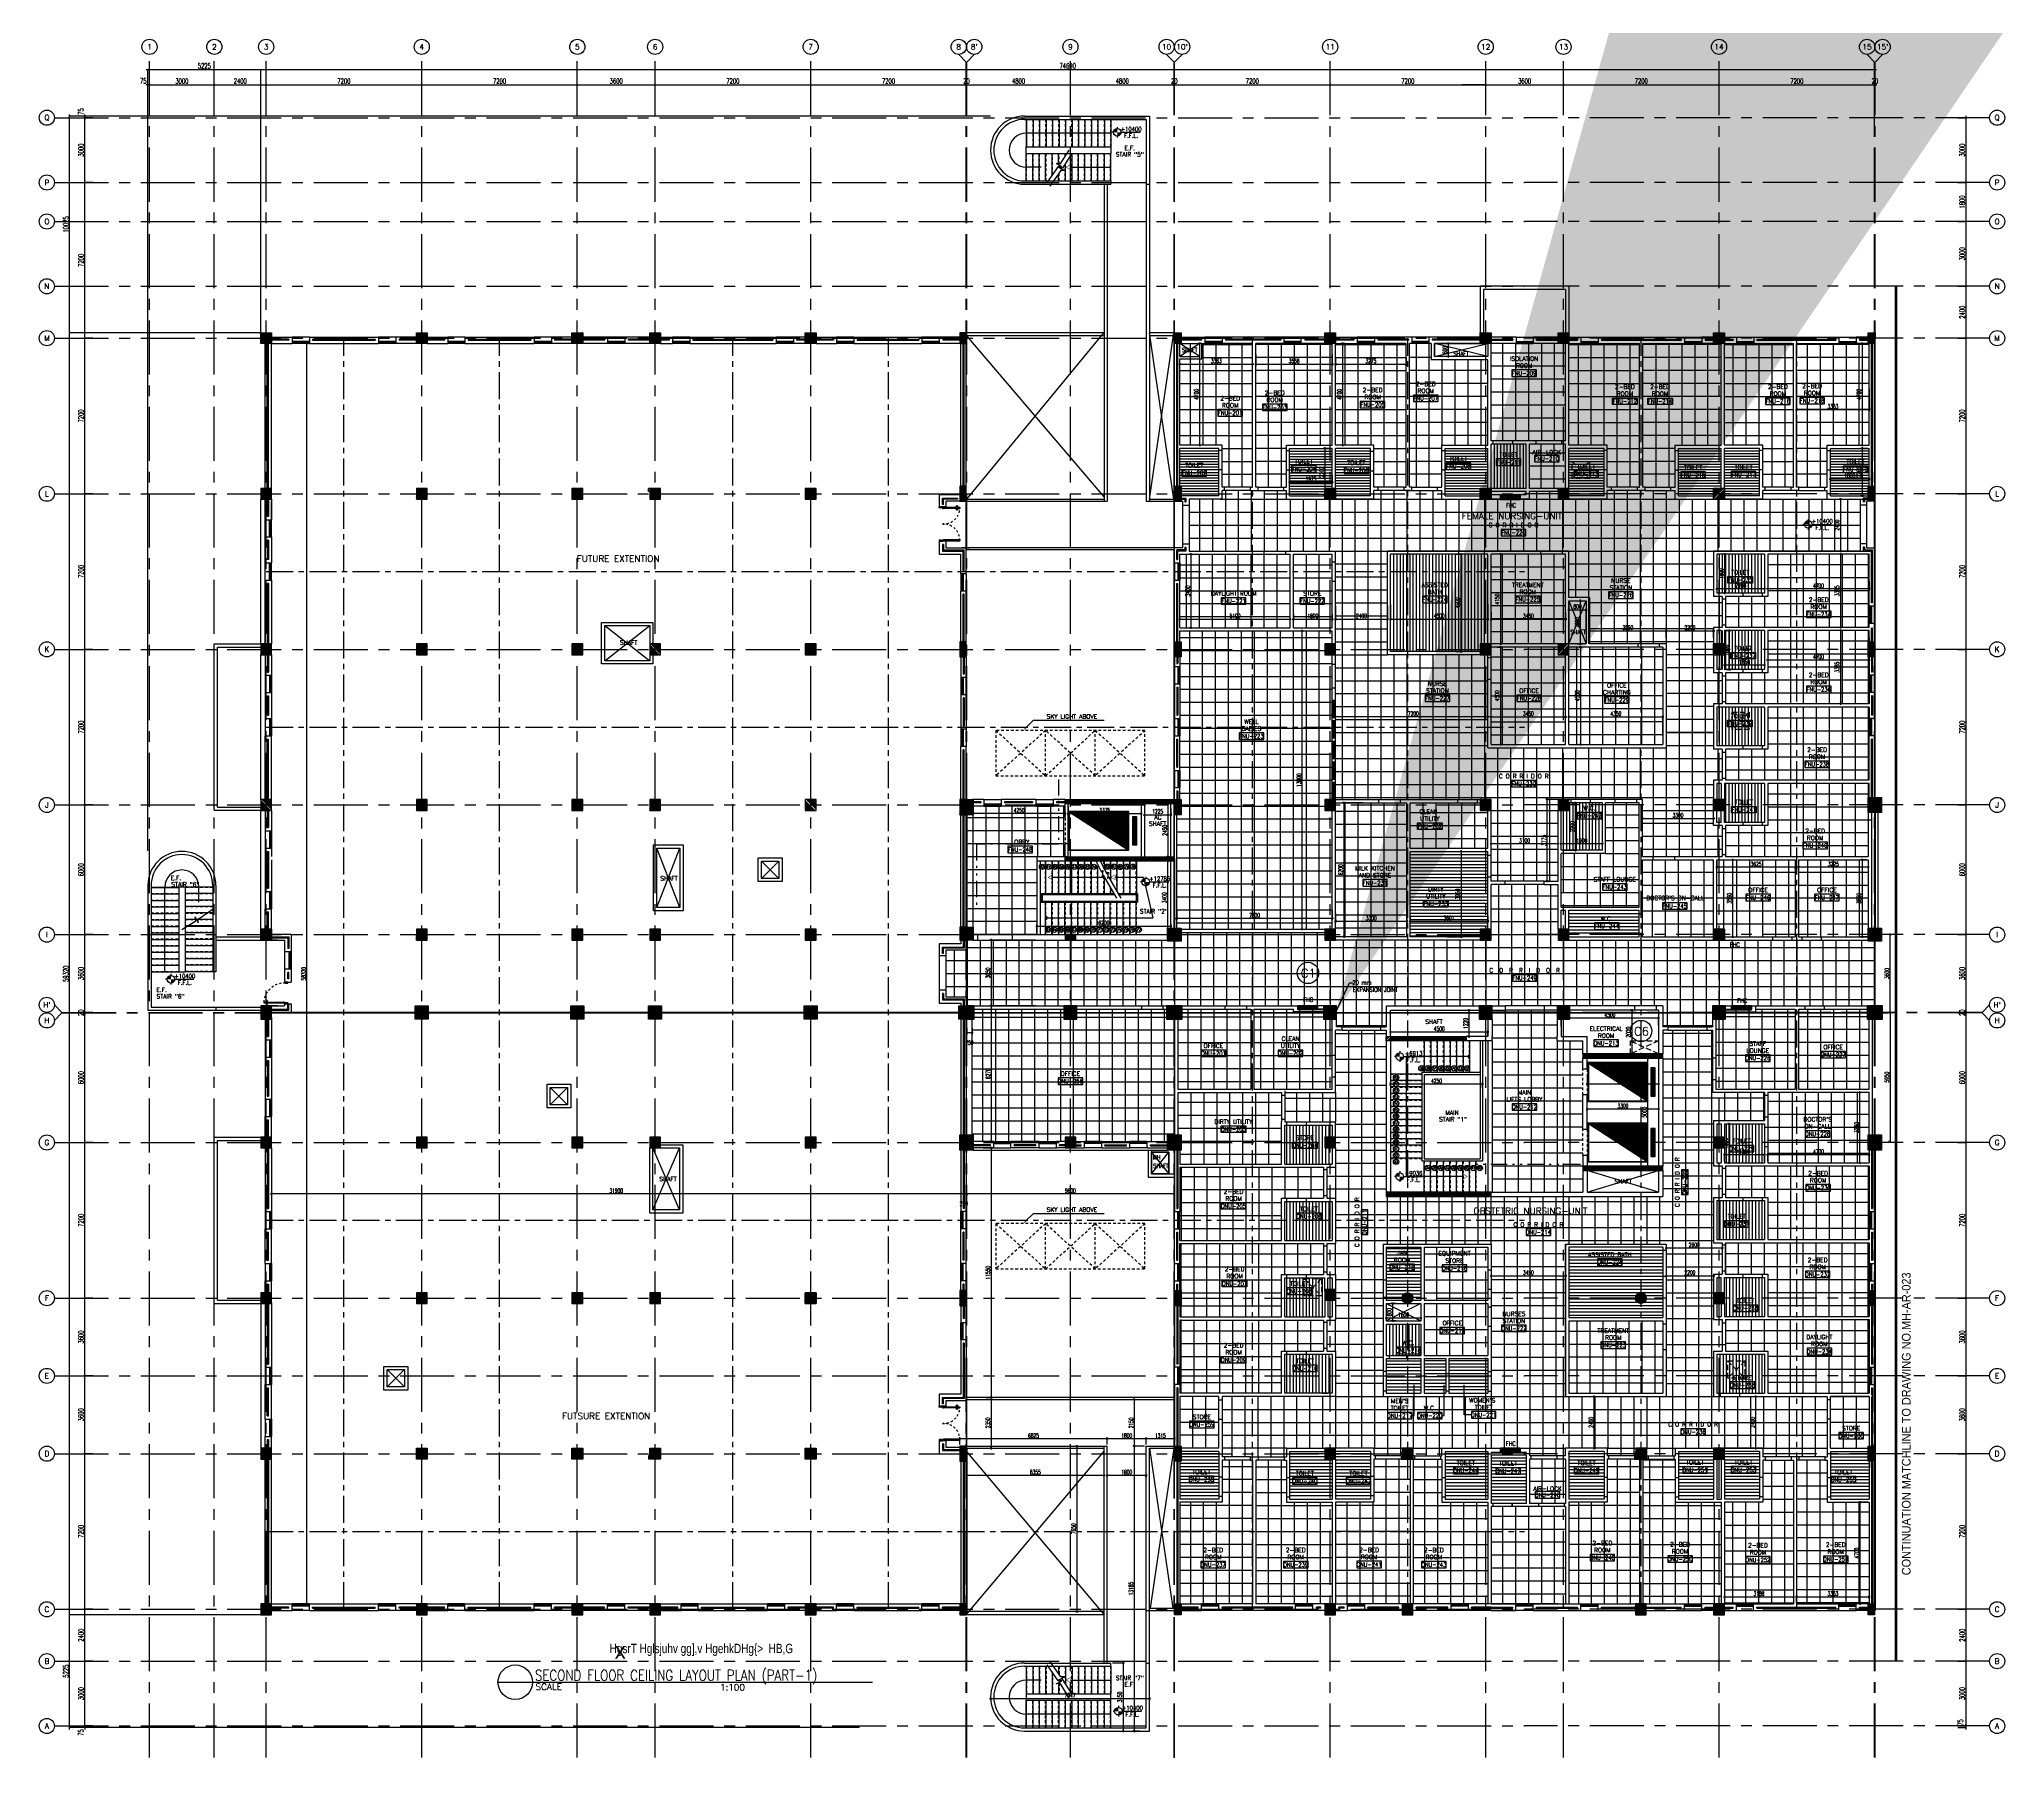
# Model space of a CAD drawing. Extents: x 88808.2 to 88899.2, y 39921.6 to 40001.1.
import ezdxf
from ezdxf.enums import TextEntityAlignment as Align

# ---------------------------------------------------------------- set-up
doc = ezdxf.new("R2010")
doc.units = 0
doc.header["$MEASUREMENT"] = 0
doc.header["$PDMODE"] = 34
for name, pattern in [('2DASHES', [1.7, 0.75, -0.25, 0.1, -0.25, 0.1, -0.25]), ('CENTER', [2, 1.25, -0.25, 0.25, -0.25]), ('CENTER2', [1.125, 0.75, -0.125, 0.125, -0.125]), ('CENTERX2', [4, 2.5, -0.5, 0.5, -0.5]), ('HIDDEN', [0.375, 0.25, -0.125]), ('HIDDEN2', [0.1875, 0.125, -0.0625])]:
    doc.linetypes.add(name, pattern=pattern)
doc.layers.get('0').update_dxf_attribs({"color": 4, "linetype": 'CONTINUOUS'})
doc.layers.get('DEFPOINTS').update_dxf_attribs({"linetype": 'CONTINUOUS'})
for name, color, linetype in [('AX', 6, 'CONTINUOUS'), ('AX-CR', 2, 'CONTINUOUS'), ('AX-DIM', 4, 'CONTINUOUS'), ('AX-TXT', 2, 'CONTINUOUS'), ('AXES', 11, 'CENTERX2'), ('AXES1', 11, 'CENTER'), ('CEILING', 4, 'CONTINUOUS'), ('CEILING-MARKER', 6, 'CONTINUOUS'), ('COL', 2, 'CONTINUOUS'), ('COUNTER', 3, 'CONTINUOUS'), ('DIM', 4, 'CONTINUOUS'), ('DOOR', 7, 'CONTINUOUS'), ('EJ', 11, 'CONTINUOUS'), ('ELE', 7, 'CONTINUOUS'), ('ELEV', 2, 'CONTINUOUS'), ('FHC', 4, 'CONTINUOUS'), ('HAT', 11, 'CONTINUOUS'), ('HIDDEN', 11, 'HIDDEN2'), ('IND-ES-L', 4, '2DASHES'), ('INSUL', 4, 'CONTINUOUS'), ('LEV-PL', 7, 'CONTINUOUS'), ('LIFTS', 7, 'CONTINUOUS'), ('PROJ-L', 3, 'CONTINUOUS'), ('RM-BOX', 11, 'CONTINUOUS'), ('RM-IND', 11, 'CONTINUOUS'), ('RM-NAME', 11, 'CONTINUOUS'), ('RM-NO', 11, 'CONTINUOUS'), ('ROOF', 7, 'CONTINUOUS'), ('SHAFT', 4, 'CONTINUOUS'), ('SHAFTS', 3, 'CONTINUOUS'), ('STR', 5, 'CONTINUOUS'), ('STR-H', 11, 'HIDDEN2'), ('TEXT', 6, 'CONTINUOUS'), ('TITLETEXT', 7, 'CONTINUOUS'), ('TXT', 2, 'CONTINUOUS'), ('TXT1', 2, 'CONTINUOUS'), ('WALL', 2, 'CONTINUOUS'), ('WIN', 3, 'CONTINUOUS')]:
    doc.layers.add(name, color=color, linetype=linetype)
doc.styles.add('ABDEL', font='xarb.shx', dxfattribs={"width": 0.9})
doc.styles.add('BR', font='BR.SHX')
doc.styles.add('DIM7', font='simplex.shx', dxfattribs={"width": 0.8})
doc.styles.add('ROMANC', font='romanc', dxfattribs={"height": 0.1})
doc.styles.add('ROMANS', font='ROMANS.shx', dxfattribs={"width": 0.6})
doc.styles.add('S', font='ROMANS.SHX')
doc.styles.add('TTXT', font='swisse.ttf', dxfattribs={"width": 0.6})
doc.dimstyles.new('DIM-OUT', dxfattribs={"dimscale": 0, "dimtxt": 0.24, "dimasz": 0.08, "dimexe": 0.02, "dimexo": 0.02, "dimgap": 0.05, "dimtad": 1, "dimdec": 0, "dimlfac": 1000, "dimzin": 0, "dimtxsty": 'ROMANS', "dimblk1": 'ARCHTICK', "dimblk2": 'ARCHTICK', "dimsah": 1, "dimcen": 0.01, "dimdle": 0.08, "dimclrd": 4, "dimclre": 4, "dimclrt": 2, "dimazin": 3, "dimtp": 2, "dimtm": 2, "dimtfac": 0.114286, "dimtdec": 0, "dimtix": 1, "dimtmove": 0, "dimatfit": 3, "dimtolj": 1, "dimtzin": 0})
doc.dimstyles.new('STANDARD_IN', dxfattribs={"dimtxt": 0.2, "dimasz": 0.1, "dimexe": 0.07, "dimexo": 0.07, "dimgap": 0.05, "dimtad": 1, "dimdec": 0, "dimlfac": 1000, "dimzin": 0, "dimtxsty": 'ROMANS', "dimblk": 'ARCHTICK', "dimcen": 0.05, "dimdle": 0.05, "dimclrd": 4, "dimclre": 4, "dimclrt": 2, "dimazin": 3, "dimtfac": 1, "dimtdec": 0, "dimtmove": 0, "dimatfit": 3, "dimtolj": 1, "dimtzin": 0})
pattern_1 = [(135, (89151.66644, 39904.688557), (0.0265165043, 0.0265165043), [])]
pattern_2 = [(135, (89151.66644, 39905.008557), (0.0265165043, 0.0265165043), [])]

# ---------------------------------------------------------------- blocks, each defined once
blk = doc.blocks.new('RM1')
at = {"layer": 'RM-BOX'}
blk.add_lwpolyline([(570, -200), (-570, -200), (-570, -500), (570, -500)], close=True, dxfattribs=at)
at = {"layer": 'RM-NAME', "style": 'ROMANS'}
blk.add_attdef('ROOMNAME1', text='', height=200, dxfattribs=at).set_placement((0, 324), align=Align.MIDDLE)
blk = doc.blocks.new('_ARCHTICK')
at = {"color": 0, "linetype": 'BYBLOCK', "const_width": 0.15}
blk.add_lwpolyline([(-0.5, -0.5), (0.5, 0.5)], dxfattribs=at)
blk = doc.blocks.new('*D220')
at = {"layer": 'DEFPOINTS', "color": 0, "linetype": 'CONTINUOUS'}
for p in [(88885.72, 39965.073), (88885.72, 39964.854), (88882.42, 39964.691)]:
    blk.add_point(p, dxfattribs=at)
at = {"layer": 'DIM', "color": 4, "linetype": 'CONTINUOUS'}
for p, q in [((88882.37, 39965.073), (88885.77, 39965.073)), ((88882.42, 39964.761), (88882.42, 39965.143)), ((88885.72, 39964.924), (88885.72, 39965.143))]:
    blk.add_line(p, q, dxfattribs=at)
at = {"layer": 'DIM', "color": 4, "linetype": 'CONTINUOUS', "xscale": 0.1, "yscale": 0.1, "zscale": 0.1, "rotation": 180}
blk.add_blockref('_ARCHTICK', (88882.42, 39965.073), dxfattribs=at)
at = {"layer": 'DIM', "color": 4, "linetype": 'CONTINUOUS', "xscale": 0.1, "yscale": 0.1, "zscale": 0.1}
blk.add_blockref('_ARCHTICK', (88885.72, 39965.073), dxfattribs=at)
at = {"layer": 'DIM', "color": 2, "linetype": 'CONTINUOUS', "insert": (88884.07, 39965.223), "char_height": 0.2, "attachment_point": 5, "style": 'ROMANS'}
blk.add_mtext('\\A1;3300', dxfattribs=at)
blk = doc.blocks.new('*D265')
at = {"layer": 'AX-DIM', "color": 4}
for p, q in [((88818.4, 39999.728), (88893.25, 39999.728)), ((88818.48, 39999.348), (88818.48, 39999.748)), ((88893.17, 39996.657), (88893.17, 39999.748))]:
    blk.add_line(p, q, dxfattribs=at)
at = {"layer": 'DEFPOINTS', "color": 0}
for p in [(88818.48, 39999.328), (88893.17, 39999.728), (88893.17, 39996.637)]:
    blk.add_point(p, dxfattribs=at)
at = {"layer": 'AX-DIM', "color": 4, "xscale": 0.08, "yscale": 0.08, "zscale": 0.08, "rotation": 180}
blk.add_blockref('_ARCHTICK', (88818.48, 39999.728), dxfattribs=at)
at = {"layer": 'AX-DIM', "color": 4, "xscale": 0.08, "yscale": 0.08, "zscale": 0.08}
blk.add_blockref('_ARCHTICK', (88893.17, 39999.728), dxfattribs=at)
at = {"layer": 'AX-DIM', "color": 2, "insert": (88855.825, 39999.898), "char_height": 0.24, "attachment_point": 5, "style": 'ROMANS'}
blk.add_mtext('\\A1;74690', dxfattribs=at)
blk = doc.blocks.new('*D50')
at = {"layer": 'AX-DIM', "color": 4}
for p, q in [((88875.09, 39999.028), (88878.85, 39999.028)), ((88875.17, 39998.648), (88875.17, 39999.048)), ((88878.77, 39998.648), (88878.77, 39999.048))]:
    blk.add_line(p, q, dxfattribs=at)
at = {"layer": 'DEFPOINTS', "color": 0}
for p in [(88875.17, 39998.628), (88878.77, 39999.028), (88878.77, 39998.628)]:
    blk.add_point(p, dxfattribs=at)
at = {"layer": 'AX-DIM', "color": 4, "xscale": 0.08, "yscale": 0.08, "zscale": 0.08, "rotation": 180}
blk.add_blockref('_ARCHTICK', (88875.17, 39999.028), dxfattribs=at)
at = {"layer": 'AX-DIM', "color": 4, "xscale": 0.08, "yscale": 0.08, "zscale": 0.08}
blk.add_blockref('_ARCHTICK', (88878.77, 39999.028), dxfattribs=at)
at = {"layer": 'AX-DIM', "color": 2, "insert": (88876.97, 39999.198), "char_height": 0.24, "attachment_point": 5, "style": 'ROMANS'}
blk.add_mtext('\\A1;3600', dxfattribs=at)
blk = doc.blocks.new('*D93')
at = {"layer": 'AX-DIM', "color": 4}
for p, q in [((88818.46, 39987.55), (88809.61, 39987.55)), ((88809.63, 39928.15), (88809.63, 39987.63)), ((88818.46, 39928.23), (88809.61, 39928.23))]:
    blk.add_line(p, q, dxfattribs=at)
at = {"layer": 'DEFPOINTS', "color": 0}
for p in [(88809.63, 39987.55), (88818.48, 39987.55), (88818.48, 39928.23)]:
    blk.add_point(p, dxfattribs=at)
at = {"layer": 'AX-DIM', "color": 4, "xscale": 0.08, "yscale": 0.08, "zscale": 0.08}
for p, rotation in [((88809.63, 39987.55), 90), ((88809.63, 39928.23), 270)]:
    blk.add_blockref('_ARCHTICK', p, dxfattribs=dict(at, rotation=rotation))
at = {"layer": 'AX-DIM', "color": 2, "insert": (88809.46, 39957.89), "char_height": 0.24, "attachment_point": 5, "rotation": 90, "style": 'ROMANS'}
blk.add_mtext('\\A1;59320', dxfattribs=at)
blk = doc.blocks.new('*D103')
at = {"layer": 'AX-DIM', "color": 4}
for p, q in [((88810.71, 39959.7), (88810.31, 39959.7)), ((88810.33, 39956.02), (88810.33, 39959.78)), ((88810.71, 39956.1), (88810.31, 39956.1))]:
    blk.add_line(p, q, dxfattribs=at)
at = {"layer": 'DEFPOINTS', "color": 0}
for p in [(88810.33, 39959.7), (88810.73, 39959.7), (88810.73, 39956.1)]:
    blk.add_point(p, dxfattribs=at)
at = {"layer": 'AX-DIM', "color": 4, "xscale": 0.08, "yscale": 0.08, "zscale": 0.08}
for p, rotation in [((88810.33, 39959.7), 90), ((88810.33, 39956.1), 270)]:
    blk.add_blockref('_ARCHTICK', p, dxfattribs=dict(at, rotation=rotation))
at = {"layer": 'AX-DIM', "color": 2, "insert": (88810.16, 39957.9), "char_height": 0.24, "attachment_point": 5, "rotation": 90, "style": 'ROMANS'}
blk.add_mtext('\\A1;3600', dxfattribs=at)
blk = doc.blocks.new('*D72')
at = {"layer": 'AX-DIM', "color": 4}
for p, q in [((88875.09, 39999.028), (88878.85, 39999.028)), ((88875.17, 39998.648), (88875.17, 39999.048)), ((88878.77, 39998.648), (88878.77, 39999.048))]:
    blk.add_line(p, q, dxfattribs=at)
at = {"layer": 'DEFPOINTS', "color": 0}
for p in [(88875.17, 39998.628), (88878.77, 39999.028), (88878.77, 39998.628)]:
    blk.add_point(p, dxfattribs=at)
at = {"layer": 'AX-DIM', "color": 4, "xscale": 0.08, "yscale": 0.08, "zscale": 0.08, "rotation": 180}
blk.add_blockref('_ARCHTICK', (88875.17, 39999.028), dxfattribs=at)
at = {"layer": 'AX-DIM', "color": 4, "xscale": 0.08, "yscale": 0.08, "zscale": 0.08}
blk.add_blockref('_ARCHTICK', (88878.77, 39999.028), dxfattribs=at)
at = {"layer": 'AX-DIM', "color": 2, "insert": (88876.97, 39999.198), "char_height": 0.24, "attachment_point": 5, "style": 'ROMANS'}
blk.add_mtext('\\A1;3600', dxfattribs=at)
blk = doc.blocks.new('*D73')
at = {"layer": 'AX-DIM', "color": 4}
for p, q in [((88875.09, 39999.028), (88878.85, 39999.028)), ((88875.17, 39998.648), (88875.17, 39999.048)), ((88878.77, 39998.648), (88878.77, 39999.048))]:
    blk.add_line(p, q, dxfattribs=at)
at = {"layer": 'DEFPOINTS', "color": 0}
for p in [(88875.17, 39998.628), (88878.77, 39999.028), (88878.77, 39998.628)]:
    blk.add_point(p, dxfattribs=at)
at = {"layer": 'AX-DIM', "color": 4, "xscale": 0.08, "yscale": 0.08, "zscale": 0.08, "rotation": 180}
blk.add_blockref('_ARCHTICK', (88875.17, 39999.028), dxfattribs=at)
at = {"layer": 'AX-DIM', "color": 4, "xscale": 0.08, "yscale": 0.08, "zscale": 0.08}
blk.add_blockref('_ARCHTICK', (88878.77, 39999.028), dxfattribs=at)
at = {"layer": 'AX-DIM', "color": 2, "insert": (88876.97, 39999.198), "char_height": 0.24, "attachment_point": 5, "style": 'ROMANS'}
blk.add_mtext('\\A1;3600', dxfattribs=at)
blk = doc.blocks.new('*D71')
at = {"layer": 'AX-DIM', "color": 4}
for p, q in [((88860.75, 39999.028), (88860.67, 39999.028)), ((88860.75, 39998.648), (88860.75, 39999.048)), ((88860.75, 39999.028), (88860.77, 39999.028)), ((88860.77, 39998.648), (88860.77, 39999.048)), ((88860.77, 39999.028), (88860.85, 39999.028))]:
    blk.add_line(p, q, dxfattribs=at)
at = {"layer": 'DEFPOINTS', "color": 0}
for p in [(88860.75, 39998.628), (88860.77, 39999.028), (88860.77, 39998.628)]:
    blk.add_point(p, dxfattribs=at)
at = {"layer": 'AX-DIM', "color": 4, "xscale": 0.08, "yscale": 0.08, "zscale": 0.08}
blk.add_blockref('_ARCHTICK', (88860.75, 39999.028), dxfattribs=at)
at = {"layer": 'AX-DIM', "color": 4, "xscale": 0.08, "yscale": 0.08, "zscale": 0.08, "rotation": 180}
blk.add_blockref('_ARCHTICK', (88860.77, 39999.028), dxfattribs=at)
at = {"layer": 'AX-DIM', "color": 2, "insert": (88860.76, 39999.198), "char_height": 0.24, "attachment_point": 5, "style": 'ROMANS'}
blk.add_mtext('\\A1;20', dxfattribs=at)
blk = doc.blocks.new('*D70')
at = {"layer": 'AX-DIM', "color": 4}
for p, q in [((88860.69, 39999.028), (88868.05, 39999.028)), ((88860.77, 39998.648), (88860.77, 39999.048)), ((88867.97, 39998.648), (88867.97, 39999.048))]:
    blk.add_line(p, q, dxfattribs=at)
at = {"layer": 'DEFPOINTS', "color": 0}
for p in [(88860.77, 39998.628), (88867.97, 39999.028), (88867.97, 39998.628)]:
    blk.add_point(p, dxfattribs=at)
at = {"layer": 'AX-DIM', "color": 4, "xscale": 0.08, "yscale": 0.08, "zscale": 0.08, "rotation": 180}
blk.add_blockref('_ARCHTICK', (88860.77, 39999.028), dxfattribs=at)
at = {"layer": 'AX-DIM', "color": 4, "xscale": 0.08, "yscale": 0.08, "zscale": 0.08}
blk.add_blockref('_ARCHTICK', (88867.97, 39999.028), dxfattribs=at)
at = {"layer": 'AX-DIM', "color": 2, "insert": (88864.37, 39999.198), "char_height": 0.24, "attachment_point": 5, "style": 'ROMANS'}
blk.add_mtext('\\A1;7200', dxfattribs=at)
blk = doc.blocks.new('*D91')
at = {"layer": 'AX-DIM', "color": 4}
for p, q in [((88851.13, 39999.028), (88851.05, 39999.028)), ((88851.13, 39998.648), (88851.13, 39999.048)), ((88851.13, 39999.028), (88851.15, 39999.028)), ((88851.15, 39998.648), (88851.15, 39999.048)), ((88851.15, 39999.028), (88851.23, 39999.028))]:
    blk.add_line(p, q, dxfattribs=at)
at = {"layer": 'DEFPOINTS', "color": 0}
for p in [(88851.13, 39998.628), (88851.15, 39999.028), (88851.15, 39998.628)]:
    blk.add_point(p, dxfattribs=at)
at = {"layer": 'AX-DIM', "color": 4, "xscale": 0.08, "yscale": 0.08, "zscale": 0.08}
blk.add_blockref('_ARCHTICK', (88851.13, 39999.028), dxfattribs=at)
at = {"layer": 'AX-DIM', "color": 4, "xscale": 0.08, "yscale": 0.08, "zscale": 0.08, "rotation": 180}
blk.add_blockref('_ARCHTICK', (88851.15, 39999.028), dxfattribs=at)
at = {"layer": 'AX-DIM', "color": 2, "insert": (88851.14, 39999.198), "char_height": 0.24, "attachment_point": 5, "style": 'ROMANS'}
blk.add_mtext('\\A1;20', dxfattribs=at)
blk = doc.blocks.new('*D90')
at = {"layer": 'AX-DIM', "color": 4}
for p, q in [((88851.07, 39999.028), (88856.03, 39999.028)), ((88851.15, 39998.648), (88851.15, 39999.048)), ((88855.95, 39998.648), (88855.95, 39999.048))]:
    blk.add_line(p, q, dxfattribs=at)
at = {"layer": 'DEFPOINTS', "color": 0}
for p in [(88851.15, 39998.628), (88855.95, 39999.028), (88855.95, 39998.628)]:
    blk.add_point(p, dxfattribs=at)
at = {"layer": 'AX-DIM', "color": 4, "xscale": 0.08, "yscale": 0.08, "zscale": 0.08, "rotation": 180}
blk.add_blockref('_ARCHTICK', (88851.15, 39999.028), dxfattribs=at)
at = {"layer": 'AX-DIM', "color": 4, "xscale": 0.08, "yscale": 0.08, "zscale": 0.08}
blk.add_blockref('_ARCHTICK', (88855.95, 39999.028), dxfattribs=at)
at = {"layer": 'AX-DIM', "color": 2, "insert": (88853.55, 39999.198), "char_height": 0.24, "attachment_point": 5, "style": 'ROMANS'}
blk.add_mtext('\\A1;4800', dxfattribs=at)
blk = doc.blocks.new('*D89')
at = {"layer": 'AX-DIM', "color": 4}
for p, q in [((88843.85, 39999.028), (88851.21, 39999.028)), ((88843.93, 39998.648), (88843.93, 39999.048)), ((88851.13, 39998.648), (88851.13, 39999.048))]:
    blk.add_line(p, q, dxfattribs=at)
at = {"layer": 'DEFPOINTS', "color": 0}
for p in [(88843.93, 39998.628), (88851.13, 39999.028), (88851.13, 39998.628)]:
    blk.add_point(p, dxfattribs=at)
at = {"layer": 'AX-DIM', "color": 4, "xscale": 0.08, "yscale": 0.08, "zscale": 0.08, "rotation": 180}
blk.add_blockref('_ARCHTICK', (88843.93, 39999.028), dxfattribs=at)
at = {"layer": 'AX-DIM', "color": 4, "xscale": 0.08, "yscale": 0.08, "zscale": 0.08}
blk.add_blockref('_ARCHTICK', (88851.13, 39999.028), dxfattribs=at)
at = {"layer": 'AX-DIM', "color": 2, "insert": (88847.53, 39999.198), "char_height": 0.24, "attachment_point": 5, "style": 'ROMANS'}
blk.add_mtext('\\A1;7200', dxfattribs=at)
blk = doc.blocks.new('*D92')
at = {"layer": 'AX-DIM', "color": 4}
for p, q in [((88855.87, 39999.028), (88860.83, 39999.028)), ((88855.95, 39998.648), (88855.95, 39999.048)), ((88860.75, 39998.648), (88860.75, 39999.048))]:
    blk.add_line(p, q, dxfattribs=at)
at = {"layer": 'DEFPOINTS', "color": 0}
for p in [(88855.95, 39998.628), (88860.75, 39999.028), (88860.75, 39998.628)]:
    blk.add_point(p, dxfattribs=at)
at = {"layer": 'AX-DIM', "color": 4, "xscale": 0.08, "yscale": 0.08, "zscale": 0.08, "rotation": 180}
blk.add_blockref('_ARCHTICK', (88855.95, 39999.028), dxfattribs=at)
at = {"layer": 'AX-DIM', "color": 4, "xscale": 0.08, "yscale": 0.08, "zscale": 0.08}
blk.add_blockref('_ARCHTICK', (88860.75, 39999.028), dxfattribs=at)
at = {"layer": 'AX-DIM', "color": 2, "insert": (88858.35, 39999.198), "char_height": 0.24, "attachment_point": 5, "style": 'ROMANS'}
blk.add_mtext('\\A1;4800', dxfattribs=at)
blk = doc.blocks.new('*D69')
at = {"layer": 'AX-DIM', "color": 4}
for p, q in [((88867.89, 39999.028), (88875.25, 39999.028)), ((88867.97, 39998.648), (88867.97, 39999.048)), ((88875.17, 39998.648), (88875.17, 39999.048))]:
    blk.add_line(p, q, dxfattribs=at)
at = {"layer": 'DEFPOINTS', "color": 0}
for p in [(88867.97, 39998.628), (88875.17, 39999.028), (88875.17, 39998.628)]:
    blk.add_point(p, dxfattribs=at)
at = {"layer": 'AX-DIM', "color": 4, "xscale": 0.08, "yscale": 0.08, "zscale": 0.08, "rotation": 180}
blk.add_blockref('_ARCHTICK', (88867.97, 39999.028), dxfattribs=at)
at = {"layer": 'AX-DIM', "color": 4, "xscale": 0.08, "yscale": 0.08, "zscale": 0.08}
blk.add_blockref('_ARCHTICK', (88875.17, 39999.028), dxfattribs=at)
at = {"layer": 'AX-DIM', "color": 2, "insert": (88871.57, 39999.198), "char_height": 0.24, "attachment_point": 5, "style": 'ROMANS'}
blk.add_mtext('\\A1;7200', dxfattribs=at)
blk = doc.blocks.new('*D85')
at = {"layer": 'AX-DIM', "color": 4}
for p, q in [((88825.85, 39999.028), (88833.21, 39999.028)), ((88825.93, 39998.648), (88825.93, 39999.048)), ((88833.13, 39998.648), (88833.13, 39999.048))]:
    blk.add_line(p, q, dxfattribs=at)
at = {"layer": 'DEFPOINTS', "color": 0}
for p in [(88825.93, 39998.628), (88833.13, 39999.028), (88833.13, 39998.628)]:
    blk.add_point(p, dxfattribs=at)
at = {"layer": 'AX-DIM', "color": 4, "xscale": 0.08, "yscale": 0.08, "zscale": 0.08, "rotation": 180}
blk.add_blockref('_ARCHTICK', (88825.93, 39999.028), dxfattribs=at)
at = {"layer": 'AX-DIM', "color": 4, "xscale": 0.08, "yscale": 0.08, "zscale": 0.08}
blk.add_blockref('_ARCHTICK', (88833.13, 39999.028), dxfattribs=at)
at = {"layer": 'AX-DIM', "color": 2, "insert": (88829.53, 39999.198), "char_height": 0.24, "attachment_point": 5, "style": 'ROMANS'}
blk.add_mtext('\\A1;7200', dxfattribs=at)
blk = doc.blocks.new('*D88')
at = {"layer": 'AX-DIM', "color": 4}
for p, q in [((88833.05, 39999.028), (88836.81, 39999.028)), ((88833.13, 39998.648), (88833.13, 39999.048)), ((88836.73, 39998.648), (88836.73, 39999.048))]:
    blk.add_line(p, q, dxfattribs=at)
at = {"layer": 'DEFPOINTS', "color": 0}
for p in [(88833.13, 39998.628), (88836.73, 39999.028), (88836.73, 39998.628)]:
    blk.add_point(p, dxfattribs=at)
at = {"layer": 'AX-DIM', "color": 4, "xscale": 0.08, "yscale": 0.08, "zscale": 0.08, "rotation": 180}
blk.add_blockref('_ARCHTICK', (88833.13, 39999.028), dxfattribs=at)
at = {"layer": 'AX-DIM', "color": 4, "xscale": 0.08, "yscale": 0.08, "zscale": 0.08}
blk.add_blockref('_ARCHTICK', (88836.73, 39999.028), dxfattribs=at)
at = {"layer": 'AX-DIM', "color": 2, "insert": (88834.93, 39999.198), "char_height": 0.24, "attachment_point": 5, "style": 'ROMANS'}
blk.add_mtext('\\A1;3600', dxfattribs=at)
blk = doc.blocks.new('*D83')
at = {"layer": 'AX-DIM', "color": 4}
for p, q in [((88813.255, 39999.028), (88813.175, 39999.028)), ((88813.255, 39998.648), (88813.255, 39999.048)), ((88813.255, 39999.028), (88813.33, 39999.028)), ((88813.33, 39998.648), (88813.33, 39999.048)), ((88813.33, 39999.028), (88813.41, 39999.028))]:
    blk.add_line(p, q, dxfattribs=at)
at = {"layer": 'DEFPOINTS', "color": 0}
for p in [(88813.255, 39998.628), (88813.33, 39999.028), (88813.33, 39998.628)]:
    blk.add_point(p, dxfattribs=at)
at = {"layer": 'AX-DIM', "color": 4, "xscale": 0.08, "yscale": 0.08, "zscale": 0.08}
blk.add_blockref('_ARCHTICK', (88813.255, 39999.028), dxfattribs=at)
at = {"layer": 'AX-DIM', "color": 4, "xscale": 0.08, "yscale": 0.08, "zscale": 0.08, "rotation": 180}
blk.add_blockref('_ARCHTICK', (88813.33, 39999.028), dxfattribs=at)
at = {"layer": 'AX-DIM', "color": 2, "insert": (88813.045, 39999.203), "char_height": 0.24, "attachment_point": 5, "style": 'ROMANS'}
blk.add_mtext('\\A1;75', dxfattribs=at)
blk = doc.blocks.new('*D76')
at = {"layer": 'AX-DIM', "color": 4}
for p, q in [((88813.25, 39999.028), (88816.41, 39999.028)), ((88813.33, 39998.648), (88813.33, 39999.048)), ((88816.33, 39998.648), (88816.33, 39999.048))]:
    blk.add_line(p, q, dxfattribs=at)
at = {"layer": 'DEFPOINTS', "color": 0}
for p in [(88813.33, 39998.628), (88816.33, 39999.028), (88816.33, 39998.628)]:
    blk.add_point(p, dxfattribs=at)
at = {"layer": 'AX-DIM', "color": 4, "xscale": 0.08, "yscale": 0.08, "zscale": 0.08, "rotation": 180}
blk.add_blockref('_ARCHTICK', (88813.33, 39999.028), dxfattribs=at)
at = {"layer": 'AX-DIM', "color": 4, "xscale": 0.08, "yscale": 0.08, "zscale": 0.08}
blk.add_blockref('_ARCHTICK', (88816.33, 39999.028), dxfattribs=at)
at = {"layer": 'AX-DIM', "color": 2, "insert": (88814.83, 39999.198), "char_height": 0.24, "attachment_point": 5, "style": 'ROMANS'}
blk.add_mtext('\\A1;3000', dxfattribs=at)
blk = doc.blocks.new('*D87')
at = {"layer": 'AX-DIM', "color": 4}
for p, q in [((88816.25, 39999.028), (88818.81, 39999.028)), ((88816.33, 39998.648), (88816.33, 39999.048)), ((88818.73, 39998.648), (88818.73, 39999.048))]:
    blk.add_line(p, q, dxfattribs=at)
at = {"layer": 'DEFPOINTS', "color": 0}
for p in [(88816.33, 39998.628), (88818.73, 39999.028), (88818.73, 39998.628)]:
    blk.add_point(p, dxfattribs=at)
at = {"layer": 'AX-DIM', "color": 4, "xscale": 0.08, "yscale": 0.08, "zscale": 0.08, "rotation": 180}
blk.add_blockref('_ARCHTICK', (88816.33, 39999.028), dxfattribs=at)
at = {"layer": 'AX-DIM', "color": 4, "xscale": 0.08, "yscale": 0.08, "zscale": 0.08}
blk.add_blockref('_ARCHTICK', (88818.73, 39999.028), dxfattribs=at)
at = {"layer": 'AX-DIM', "color": 2, "insert": (88817.53, 39999.198), "char_height": 0.24, "attachment_point": 5, "style": 'ROMANS'}
blk.add_mtext('\\A1;2400', dxfattribs=at)
blk = doc.blocks.new('*D86')
at = {"layer": 'AX-DIM', "color": 4}
for p, q in [((88818.65, 39999.028), (88826.01, 39999.028)), ((88818.73, 39998.648), (88818.73, 39999.048)), ((88825.93, 39998.648), (88825.93, 39999.048))]:
    blk.add_line(p, q, dxfattribs=at)
at = {"layer": 'DEFPOINTS', "color": 0}
for p in [(88818.73, 39998.628), (88825.93, 39999.028), (88825.93, 39998.628)]:
    blk.add_point(p, dxfattribs=at)
at = {"layer": 'AX-DIM', "color": 4, "xscale": 0.08, "yscale": 0.08, "zscale": 0.08, "rotation": 180}
blk.add_blockref('_ARCHTICK', (88818.73, 39999.028), dxfattribs=at)
at = {"layer": 'AX-DIM', "color": 4, "xscale": 0.08, "yscale": 0.08, "zscale": 0.08}
blk.add_blockref('_ARCHTICK', (88825.93, 39999.028), dxfattribs=at)
at = {"layer": 'AX-DIM', "color": 2, "insert": (88822.33, 39999.198), "char_height": 0.24, "attachment_point": 5, "style": 'ROMANS'}
blk.add_mtext('\\A1;7200', dxfattribs=at)
blk = doc.blocks.new('*D77')
at = {"layer": 'AX-DIM', "color": 4}
for p, q in [((88810.71, 39994.5), (88810.31, 39994.5)), ((88810.33, 39987.22), (88810.33, 39994.58)), ((88810.71, 39987.3), (88810.31, 39987.3))]:
    blk.add_line(p, q, dxfattribs=at)
at = {"layer": 'DEFPOINTS', "color": 0}
for p in [(88810.33, 39994.5), (88810.73, 39994.5), (88810.73, 39987.3)]:
    blk.add_point(p, dxfattribs=at)
at = {"layer": 'AX-DIM', "color": 4, "xscale": 0.08, "yscale": 0.08, "zscale": 0.08}
for p, rotation in [((88810.33, 39994.5), 90), ((88810.33, 39987.3), 270)]:
    blk.add_blockref('_ARCHTICK', p, dxfattribs=dict(at, rotation=rotation))
at = {"layer": 'AX-DIM', "color": 2, "insert": (88810.16, 39990.9), "char_height": 0.24, "attachment_point": 5, "rotation": 90, "style": 'ROMANS'}
blk.add_mtext('\\A1;7200', dxfattribs=at)
blk = doc.blocks.new('*D81')
at = {"layer": 'AX-DIM', "color": 4}
for p, q in [((88810.71, 39997.5), (88810.31, 39997.5)), ((88810.33, 39994.42), (88810.33, 39997.58)), ((88810.71, 39994.5), (88810.31, 39994.5))]:
    blk.add_line(p, q, dxfattribs=at)
at = {"layer": 'DEFPOINTS', "color": 0}
for p in [(88810.33, 39997.5), (88810.73, 39997.5), (88810.73, 39994.5)]:
    blk.add_point(p, dxfattribs=at)
at = {"layer": 'AX-DIM', "color": 4, "xscale": 0.08, "yscale": 0.08, "zscale": 0.08}
for p, rotation in [((88810.33, 39997.5), 90), ((88810.33, 39994.5), 270)]:
    blk.add_blockref('_ARCHTICK', p, dxfattribs=dict(at, rotation=rotation))
at = {"layer": 'AX-DIM', "color": 2, "insert": (88810.16, 39996), "char_height": 0.24, "attachment_point": 5, "rotation": 90, "style": 'ROMANS'}
blk.add_mtext('\\A1;3000', dxfattribs=at)
blk = doc.blocks.new('*D82')
at = {"layer": 'AX-DIM', "color": 4}
for p, q in [((88810.71, 39997.575), (88810.31, 39997.575)), ((88810.71, 39997.5), (88810.31, 39997.5)), ((88810.33, 39997.575), (88810.33, 39997.655)), ((88810.33, 39997.5), (88810.33, 39997.575)), ((88810.33, 39997.5), (88810.33, 39997.42))]:
    blk.add_line(p, q, dxfattribs=at)
at = {"layer": 'DEFPOINTS', "color": 0}
for p in [(88810.33, 39997.575), (88810.73, 39997.575), (88810.73, 39997.5)]:
    blk.add_point(p, dxfattribs=at)
at = {"layer": 'AX-DIM', "color": 4, "xscale": 0.08, "yscale": 0.08, "zscale": 0.08}
for p, rotation in [((88810.33, 39997.575), 270), ((88810.33, 39997.5), 90)]:
    blk.add_blockref('_ARCHTICK', p, dxfattribs=dict(at, rotation=rotation))
at = {"layer": 'AX-DIM', "color": 2, "insert": (88810.155, 39997.784), "char_height": 0.24, "attachment_point": 5, "rotation": 90, "style": 'ROMANS'}
blk.add_mtext('\\A1;75', dxfattribs=at)
blk = doc.blocks.new('*D78')
at = {"layer": 'AX-DIM', "color": 4}
for p, q in [((88810.71, 39980.1), (88810.31, 39980.1)), ((88810.33, 39972.82), (88810.33, 39980.18)), ((88810.71, 39972.9), (88810.31, 39972.9))]:
    blk.add_line(p, q, dxfattribs=at)
at = {"layer": 'DEFPOINTS', "color": 0}
for p in [(88810.33, 39980.1), (88810.73, 39980.1), (88810.73, 39972.9)]:
    blk.add_point(p, dxfattribs=at)
at = {"layer": 'AX-DIM', "color": 4, "xscale": 0.08, "yscale": 0.08, "zscale": 0.08}
for p, rotation in [((88810.33, 39980.1), 90), ((88810.33, 39972.9), 270)]:
    blk.add_blockref('_ARCHTICK', p, dxfattribs=dict(at, rotation=rotation))
at = {"layer": 'AX-DIM', "color": 2, "insert": (88810.16, 39976.5), "char_height": 0.24, "attachment_point": 5, "rotation": 90, "style": 'ROMANS'}
blk.add_mtext('\\A1;7200', dxfattribs=at)
blk = doc.blocks.new('*D94')
at = {"layer": 'AX-DIM', "color": 4}
for p, q in [((88810.71, 39965.7), (88810.31, 39965.7)), ((88810.33, 39959.62), (88810.33, 39965.78)), ((88810.71, 39959.7), (88810.31, 39959.7))]:
    blk.add_line(p, q, dxfattribs=at)
at = {"layer": 'DEFPOINTS', "color": 0}
for p in [(88810.33, 39965.7), (88810.73, 39965.7), (88810.73, 39959.7)]:
    blk.add_point(p, dxfattribs=at)
at = {"layer": 'AX-DIM', "color": 4, "xscale": 0.08, "yscale": 0.08, "zscale": 0.08}
for p, rotation in [((88810.33, 39965.7), 90), ((88810.33, 39959.7), 270)]:
    blk.add_blockref('_ARCHTICK', p, dxfattribs=dict(at, rotation=rotation))
at = {"layer": 'AX-DIM', "color": 2, "insert": (88810.16, 39962.7), "char_height": 0.24, "attachment_point": 5, "rotation": 90, "style": 'ROMANS'}
blk.add_mtext('\\A1;6000', dxfattribs=at)
blk = doc.blocks.new('*D79')
at = {"layer": 'AX-DIM', "color": 4}
for p, q in [((88810.33, 39965.62), (88810.33, 39972.98)), ((88810.71, 39972.9), (88810.31, 39972.9)), ((88810.71, 39965.7), (88810.31, 39965.7))]:
    blk.add_line(p, q, dxfattribs=at)
at = {"layer": 'DEFPOINTS', "color": 0}
for p in [(88810.33, 39972.9), (88810.73, 39972.9), (88810.73, 39965.7)]:
    blk.add_point(p, dxfattribs=at)
at = {"layer": 'AX-DIM', "color": 4, "xscale": 0.08, "yscale": 0.08, "zscale": 0.08}
for p, rotation in [((88810.33, 39972.9), 90), ((88810.33, 39965.7), 270)]:
    blk.add_blockref('_ARCHTICK', p, dxfattribs=dict(at, rotation=rotation))
at = {"layer": 'AX-DIM', "color": 2, "insert": (88810.16, 39969.3), "char_height": 0.24, "attachment_point": 5, "rotation": 90, "style": 'ROMANS'}
blk.add_mtext('\\A1;7200', dxfattribs=at)
blk = doc.blocks.new('*D75')
at = {"layer": 'AX-DIM', "color": 4}
for p, q in [((88813.175, 39999.728), (88818.56, 39999.728)), ((88813.255, 39963.57), (88813.255, 39999.748)), ((88818.48, 39987.57), (88818.48, 39999.748))]:
    blk.add_line(p, q, dxfattribs=at)
at = {"layer": 'DEFPOINTS', "color": 0}
for p in [(88818.48, 39999.728), (88818.48, 39987.55), (88813.255, 39963.55)]:
    blk.add_point(p, dxfattribs=at)
at = {"layer": 'AX-DIM', "color": 4, "xscale": 0.08, "yscale": 0.08, "zscale": 0.08, "rotation": 180}
blk.add_blockref('_ARCHTICK', (88813.255, 39999.728), dxfattribs=at)
at = {"layer": 'AX-DIM', "color": 4, "xscale": 0.08, "yscale": 0.08, "zscale": 0.08}
blk.add_blockref('_ARCHTICK', (88818.48, 39999.728), dxfattribs=at)
at = {"layer": 'AX-DIM', "color": 2, "insert": (88815.868, 39999.898), "char_height": 0.24, "attachment_point": 5, "style": 'ROMANS'}
blk.add_mtext('\\A1;5225', dxfattribs=at)
blk = doc.blocks.new('*D80')
at = {"layer": 'AX-DIM', "color": 4}
for p, q in [((88810.71, 39987.3), (88810.31, 39987.3)), ((88810.33, 39980.02), (88810.33, 39987.38)), ((88810.71, 39980.1), (88810.31, 39980.1))]:
    blk.add_line(p, q, dxfattribs=at)
at = {"layer": 'DEFPOINTS', "color": 0}
for p in [(88810.33, 39987.3), (88810.73, 39987.3), (88810.73, 39980.1)]:
    blk.add_point(p, dxfattribs=at)
at = {"layer": 'AX-DIM', "color": 4, "xscale": 0.08, "yscale": 0.08, "zscale": 0.08}
for p, rotation in [((88810.33, 39987.3), 90), ((88810.33, 39980.1), 270)]:
    blk.add_blockref('_ARCHTICK', p, dxfattribs=dict(at, rotation=rotation))
at = {"layer": 'AX-DIM', "color": 2, "insert": (88810.16, 39983.7), "char_height": 0.24, "attachment_point": 5, "rotation": 90, "style": 'ROMANS'}
blk.add_mtext('\\A1;7200', dxfattribs=at)
blk = doc.blocks.new('*D74')
at = {"layer": 'AX-DIM', "color": 4}
for p, q in [((88852.255, 39997.575), (88809.61, 39997.575)), ((88809.63, 39987.47), (88809.63, 39997.655)), ((88810.31, 39987.55), (88809.61, 39987.55))]:
    blk.add_line(p, q, dxfattribs=at)
at = {"layer": 'DEFPOINTS', "color": 0}
for p in [(88809.63, 39997.575), (88852.275, 39997.575), (88810.33, 39987.55)]:
    blk.add_point(p, dxfattribs=at)
at = {"layer": 'AX-DIM', "color": 4, "xscale": 0.08, "yscale": 0.08, "zscale": 0.08}
for p, rotation in [((88809.63, 39997.575), 90), ((88809.63, 39987.55), 270)]:
    blk.add_blockref('_ARCHTICK', p, dxfattribs=dict(at, rotation=rotation))
at = {"layer": 'AX-DIM', "color": 2, "insert": (88809.46, 39992.562), "char_height": 0.24, "attachment_point": 5, "rotation": 90, "style": 'ROMANS'}
blk.add_mtext('\\A1;10025', dxfattribs=at)
blk = doc.blocks.new('*D84')
at = {"layer": 'AX-DIM', "color": 4}
for p, q in [((88836.65, 39999.028), (88844.01, 39999.028)), ((88836.73, 39998.648), (88836.73, 39999.048)), ((88843.93, 39998.648), (88843.93, 39999.048))]:
    blk.add_line(p, q, dxfattribs=at)
at = {"layer": 'DEFPOINTS', "color": 0}
for p in [(88836.73, 39998.628), (88843.93, 39999.028), (88843.93, 39998.628)]:
    blk.add_point(p, dxfattribs=at)
at = {"layer": 'AX-DIM', "color": 4, "xscale": 0.08, "yscale": 0.08, "zscale": 0.08, "rotation": 180}
blk.add_blockref('_ARCHTICK', (88836.73, 39999.028), dxfattribs=at)
at = {"layer": 'AX-DIM', "color": 4, "xscale": 0.08, "yscale": 0.08, "zscale": 0.08}
blk.add_blockref('_ARCHTICK', (88843.93, 39999.028), dxfattribs=at)
at = {"layer": 'AX-DIM', "color": 2, "insert": (88840.33, 39999.198), "char_height": 0.24, "attachment_point": 5, "style": 'ROMANS'}
blk.add_mtext('\\A1;7200', dxfattribs=at)
blk = doc.blocks.new('*D104')
at = {"layer": 'AX-DIM', "color": 4}
for p, q in [((88810.71, 39956.1), (88810.31, 39956.1)), ((88810.71, 39956.08), (88810.31, 39956.08)), ((88810.33, 39956.1), (88810.33, 39956.18)), ((88810.33, 39956.08), (88810.33, 39956.1)), ((88810.33, 39956.08), (88810.33, 39956))]:
    blk.add_line(p, q, dxfattribs=at)
at = {"layer": 'DEFPOINTS', "color": 0}
for p in [(88810.33, 39956.1), (88810.73, 39956.1), (88810.73, 39956.08)]:
    blk.add_point(p, dxfattribs=at)
at = {"layer": 'AX-DIM', "color": 4, "xscale": 0.08, "yscale": 0.08, "zscale": 0.08}
for p, rotation in [((88810.33, 39956.1), 270), ((88810.33, 39956.08), 90)]:
    blk.add_blockref('_ARCHTICK', p, dxfattribs=dict(at, rotation=rotation))
at = {"layer": 'AX-DIM', "color": 2, "insert": (88810.16, 39956.09), "char_height": 0.24, "attachment_point": 5, "rotation": 90, "style": 'ROMANS'}
blk.add_mtext('\\A1;20', dxfattribs=at)
blk = doc.blocks.new('*D102')
at = {"layer": 'AX-DIM', "color": 4}
for p, q in [((88810.71, 39956.08), (88810.31, 39956.08)), ((88810.33, 39950), (88810.33, 39956.16)), ((88810.71, 39950.08), (88810.31, 39950.08))]:
    blk.add_line(p, q, dxfattribs=at)
at = {"layer": 'DEFPOINTS', "color": 0}
for p in [(88810.33, 39956.08), (88810.73, 39956.08), (88810.73, 39950.08)]:
    blk.add_point(p, dxfattribs=at)
at = {"layer": 'AX-DIM', "color": 4, "xscale": 0.08, "yscale": 0.08, "zscale": 0.08}
for p, rotation in [((88810.33, 39956.08), 90), ((88810.33, 39950.08), 270)]:
    blk.add_blockref('_ARCHTICK', p, dxfattribs=dict(at, rotation=rotation))
at = {"layer": 'AX-DIM', "color": 2, "insert": (88810.16, 39953.08), "char_height": 0.24, "attachment_point": 5, "rotation": 90, "style": 'ROMANS'}
blk.add_mtext('\\A1;6000', dxfattribs=at)
blk = doc.blocks.new('*D100')
at = {"layer": 'AX-DIM', "color": 4}
for p, q in [((88810.33, 39939.2), (88810.33, 39942.96)), ((88810.71, 39942.88), (88810.31, 39942.88)), ((88810.71, 39939.28), (88810.31, 39939.28))]:
    blk.add_line(p, q, dxfattribs=at)
at = {"layer": 'DEFPOINTS', "color": 0}
for p in [(88810.33, 39942.88), (88810.73, 39942.88), (88810.73, 39939.28)]:
    blk.add_point(p, dxfattribs=at)
at = {"layer": 'AX-DIM', "color": 4, "xscale": 0.08, "yscale": 0.08, "zscale": 0.08}
for p, rotation in [((88810.33, 39942.88), 90), ((88810.33, 39939.28), 270)]:
    blk.add_blockref('_ARCHTICK', p, dxfattribs=dict(at, rotation=rotation))
at = {"layer": 'AX-DIM', "color": 2, "insert": (88810.16, 39941.08), "char_height": 0.24, "attachment_point": 5, "rotation": 90, "style": 'ROMANS'}
blk.add_mtext('\\A1;3600', dxfattribs=at)
blk = doc.blocks.new('*D101')
at = {"layer": 'AX-DIM', "color": 4}
for p, q in [((88810.71, 39939.28), (88810.31, 39939.28)), ((88810.33, 39935.6), (88810.33, 39939.36)), ((88810.71, 39935.68), (88810.31, 39935.68))]:
    blk.add_line(p, q, dxfattribs=at)
at = {"layer": 'DEFPOINTS', "color": 0}
for p in [(88810.33, 39939.28), (88810.73, 39939.28), (88810.73, 39935.68)]:
    blk.add_point(p, dxfattribs=at)
at = {"layer": 'AX-DIM', "color": 4, "xscale": 0.08, "yscale": 0.08, "zscale": 0.08}
for p, rotation in [((88810.33, 39939.28), 90), ((88810.33, 39935.68), 270)]:
    blk.add_blockref('_ARCHTICK', p, dxfattribs=dict(at, rotation=rotation))
at = {"layer": 'AX-DIM', "color": 2, "insert": (88810.16, 39937.48), "char_height": 0.24, "attachment_point": 5, "rotation": 90, "style": 'ROMANS'}
blk.add_mtext('\\A1;3600', dxfattribs=at)
blk = doc.blocks.new('*D99')
at = {"layer": 'AX-DIM', "color": 4}
for p, q in [((88810.71, 39950.08), (88810.31, 39950.08)), ((88810.33, 39942.8), (88810.33, 39950.16)), ((88810.71, 39942.88), (88810.31, 39942.88))]:
    blk.add_line(p, q, dxfattribs=at)
at = {"layer": 'DEFPOINTS', "color": 0}
for p in [(88810.33, 39950.08), (88810.73, 39950.08), (88810.73, 39942.88)]:
    blk.add_point(p, dxfattribs=at)
at = {"layer": 'AX-DIM', "color": 4, "xscale": 0.08, "yscale": 0.08, "zscale": 0.08}
for p, rotation in [((88810.33, 39950.08), 90), ((88810.33, 39942.88), 270)]:
    blk.add_blockref('_ARCHTICK', p, dxfattribs=dict(at, rotation=rotation))
at = {"layer": 'AX-DIM', "color": 2, "insert": (88810.16, 39946.48), "char_height": 0.24, "attachment_point": 5, "rotation": 90, "style": 'ROMANS'}
blk.add_mtext('\\A1;7200', dxfattribs=at)
blk = doc.blocks.new('*D96')
at = {"layer": 'AX-DIM', "color": 4}
for p, q in [((88810.71, 39928.48), (88810.31, 39928.48)), ((88810.33, 39926), (88810.33, 39928.56)), ((88810.71, 39926.08), (88810.31, 39926.08))]:
    blk.add_line(p, q, dxfattribs=at)
at = {"layer": 'DEFPOINTS', "color": 0}
for p in [(88810.33, 39928.48), (88810.73, 39928.48), (88810.73, 39926.08)]:
    blk.add_point(p, dxfattribs=at)
at = {"layer": 'AX-DIM', "color": 4, "xscale": 0.08, "yscale": 0.08, "zscale": 0.08}
for p, rotation in [((88810.33, 39928.48), 90), ((88810.33, 39926.08), 270)]:
    blk.add_blockref('_ARCHTICK', p, dxfattribs=dict(at, rotation=rotation))
at = {"layer": 'AX-DIM', "color": 2, "insert": (88810.16, 39927.28), "char_height": 0.24, "attachment_point": 5, "rotation": 90, "style": 'ROMANS'}
blk.add_mtext('\\A1;2400', dxfattribs=at)
blk = doc.blocks.new('*D97')
at = {"layer": 'AX-DIM', "color": 4}
for p, q in [((88810.71, 39923.08), (88810.31, 39923.08)), ((88810.71, 39923.005), (88810.31, 39923.005)), ((88810.33, 39923.08), (88810.33, 39923.16)), ((88810.33, 39923.005), (88810.33, 39923.08)), ((88810.33, 39923.005), (88810.33, 39922.925))]:
    blk.add_line(p, q, dxfattribs=at)
at = {"layer": 'DEFPOINTS', "color": 0}
for p in [(88810.33, 39923.08), (88810.73, 39923.08), (88810.73, 39923.005)]:
    blk.add_point(p, dxfattribs=at)
at = {"layer": 'AX-DIM', "color": 4, "xscale": 0.08, "yscale": 0.08, "zscale": 0.08}
for p, rotation in [((88810.33, 39923.08), 270), ((88810.33, 39923.005), 90)]:
    blk.add_blockref('_ARCHTICK', p, dxfattribs=dict(at, rotation=rotation))
at = {"layer": 'AX-DIM', "color": 2, "insert": (88810.155, 39922.776), "char_height": 0.24, "attachment_point": 5, "rotation": 90, "style": 'ROMANS'}
blk.add_mtext('\\A1;75', dxfattribs=at)
blk = doc.blocks.new('*D98')
at = {"layer": 'AX-DIM', "color": 4}
for p, q in [((88810.71, 39926.08), (88810.31, 39926.08)), ((88810.33, 39923), (88810.33, 39926.16)), ((88810.71, 39923.08), (88810.31, 39923.08))]:
    blk.add_line(p, q, dxfattribs=at)
at = {"layer": 'DEFPOINTS', "color": 0}
for p in [(88810.33, 39926.08), (88810.73, 39926.08), (88810.73, 39923.08)]:
    blk.add_point(p, dxfattribs=at)
at = {"layer": 'AX-DIM', "color": 4, "xscale": 0.08, "yscale": 0.08, "zscale": 0.08}
for p, rotation in [((88810.33, 39926.08), 90), ((88810.33, 39923.08), 270)]:
    blk.add_blockref('_ARCHTICK', p, dxfattribs=dict(at, rotation=rotation))
at = {"layer": 'AX-DIM', "color": 2, "insert": (88810.16, 39924.58), "char_height": 0.24, "attachment_point": 5, "rotation": 90, "style": 'ROMANS'}
blk.add_mtext('\\A1;3000', dxfattribs=at)
blk = doc.blocks.new('*D95')
at = {"layer": 'AX-DIM', "color": 4}
for p, q in [((88810.71, 39935.68), (88810.31, 39935.68)), ((88810.33, 39928.4), (88810.33, 39935.76)), ((88810.71, 39928.48), (88810.31, 39928.48))]:
    blk.add_line(p, q, dxfattribs=at)
at = {"layer": 'DEFPOINTS', "color": 0}
for p in [(88810.33, 39935.68), (88810.73, 39935.68), (88810.73, 39928.48)]:
    blk.add_point(p, dxfattribs=at)
at = {"layer": 'AX-DIM', "color": 4, "xscale": 0.08, "yscale": 0.08, "zscale": 0.08}
for p, rotation in [((88810.33, 39935.68), 90), ((88810.33, 39928.48), 270)]:
    blk.add_blockref('_ARCHTICK', p, dxfattribs=dict(at, rotation=rotation))
at = {"layer": 'AX-DIM', "color": 2, "insert": (88810.16, 39932.08), "char_height": 0.24, "attachment_point": 5, "rotation": 90, "style": 'ROMANS'}
blk.add_mtext('\\A1;7200', dxfattribs=at)
blk = doc.blocks.new('*D272')
at = {"layer": 'AX-DIM', "color": 4}
for p, q in [((88810.31, 39928.23), (88809.61, 39928.23)), ((88809.63, 39922.925), (88809.63, 39928.31)), ((88846.194, 39923.005), (88809.61, 39923.005))]:
    blk.add_line(p, q, dxfattribs=at)
at = {"layer": 'DEFPOINTS', "color": 0}
for p in [(88809.63, 39928.23), (88810.33, 39928.23), (88846.214, 39923.005)]:
    blk.add_point(p, dxfattribs=at)
at = {"layer": 'AX-DIM', "color": 4, "xscale": 0.08, "yscale": 0.08, "zscale": 0.08}
for p, rotation in [((88809.63, 39928.23), 90), ((88809.63, 39923.005), 270)]:
    blk.add_blockref('_ARCHTICK', p, dxfattribs=dict(at, rotation=rotation))
at = {"layer": 'AX-DIM', "color": 2, "insert": (88809.46, 39925.617), "char_height": 0.24, "attachment_point": 5, "rotation": 90, "style": 'ROMANS'}
blk.add_mtext('\\A1;5225', dxfattribs=at)
blk = doc.blocks.new('*D39')
at = {"layer": 'AX-DIM', "color": 4}
for p, q in [((88878.69, 39999.028), (88886.05, 39999.028)), ((88878.77, 39998.648), (88878.77, 39999.048)), ((88885.97, 39998.648), (88885.97, 39999.048))]:
    blk.add_line(p, q, dxfattribs=at)
at = {"layer": 'DEFPOINTS', "color": 0}
for p in [(88878.77, 39998.628), (88885.97, 39999.028), (88885.97, 39998.628)]:
    blk.add_point(p, dxfattribs=at)
at = {"layer": 'AX-DIM', "color": 4, "xscale": 0.08, "yscale": 0.08, "zscale": 0.08, "rotation": 180}
blk.add_blockref('_ARCHTICK', (88878.77, 39999.028), dxfattribs=at)
at = {"layer": 'AX-DIM', "color": 4, "xscale": 0.08, "yscale": 0.08, "zscale": 0.08}
blk.add_blockref('_ARCHTICK', (88885.97, 39999.028), dxfattribs=at)
at = {"layer": 'AX-DIM', "color": 2, "insert": (88882.37, 39999.198), "char_height": 0.24, "attachment_point": 5, "style": 'ROMANS'}
blk.add_mtext('\\A1;7200', dxfattribs=at)
blk = doc.blocks.new('*D38')
at = {"layer": 'AX-DIM', "color": 4}
for p, q in [((88885.89, 39999.028), (88893.25, 39999.028)), ((88885.97, 39998.648), (88885.97, 39999.048)), ((88893.17, 39998.648), (88893.17, 39999.048))]:
    blk.add_line(p, q, dxfattribs=at)
at = {"layer": 'DEFPOINTS', "color": 0}
for p in [(88885.97, 39998.628), (88893.17, 39999.028), (88893.17, 39998.628)]:
    blk.add_point(p, dxfattribs=at)
at = {"layer": 'AX-DIM', "color": 4, "xscale": 0.08, "yscale": 0.08, "zscale": 0.08, "rotation": 180}
blk.add_blockref('_ARCHTICK', (88885.97, 39999.028), dxfattribs=at)
at = {"layer": 'AX-DIM', "color": 4, "xscale": 0.08, "yscale": 0.08, "zscale": 0.08}
blk.add_blockref('_ARCHTICK', (88893.17, 39999.028), dxfattribs=at)
at = {"layer": 'AX-DIM', "color": 2, "insert": (88889.57, 39999.198), "char_height": 0.24, "attachment_point": 5, "style": 'ROMANS'}
blk.add_mtext('\\A1;7200', dxfattribs=at)
blk = doc.blocks.new('*D37')
at = {"layer": 'AX-DIM', "color": 4}
for p, q in [((88875.09, 39999.028), (88878.85, 39999.028)), ((88875.17, 39998.648), (88875.17, 39999.048)), ((88878.77, 39998.648), (88878.77, 39999.048))]:
    blk.add_line(p, q, dxfattribs=at)
at = {"layer": 'DEFPOINTS', "color": 0}
for p in [(88875.17, 39998.628), (88878.77, 39999.028), (88878.77, 39998.628)]:
    blk.add_point(p, dxfattribs=at)
at = {"layer": 'AX-DIM', "color": 4, "xscale": 0.08, "yscale": 0.08, "zscale": 0.08, "rotation": 180}
blk.add_blockref('_ARCHTICK', (88875.17, 39999.028), dxfattribs=at)
at = {"layer": 'AX-DIM', "color": 4, "xscale": 0.08, "yscale": 0.08, "zscale": 0.08}
blk.add_blockref('_ARCHTICK', (88878.77, 39999.028), dxfattribs=at)
at = {"layer": 'AX-DIM', "color": 2, "insert": (88876.97, 39999.198), "char_height": 0.24, "attachment_point": 5, "style": 'ROMANS'}
blk.add_mtext('\\A1;3600', dxfattribs=at)
blk = doc.blocks.new('*D274')
at = {"layer": 'DEFPOINTS', "color": 0, "linetype": 'CONTINUOUS'}
for p in [(88883.52, 39973.857), (88885.72, 39973.754), (88885.72, 39973.372)]:
    blk.add_point(p, dxfattribs=at)
at = {"layer": 'DIM', "color": 4, "linetype": 'CONTINUOUS'}
for p, q in [((88885.72, 39973.442), (88885.72, 39973.824)), ((88883.47, 39973.754), (88885.77, 39973.754)), ((88883.52, 39973.787), (88883.52, 39973.684))]:
    blk.add_line(p, q, dxfattribs=at)
at = {"layer": 'DIM', "color": 4, "linetype": 'CONTINUOUS', "xscale": 0.1, "yscale": 0.1, "zscale": 0.1, "rotation": 180}
blk.add_blockref('_ARCHTICK', (88883.52, 39973.754), dxfattribs=at)
at = {"layer": 'DIM', "color": 4, "linetype": 'CONTINUOUS', "xscale": 0.1, "yscale": 0.1, "zscale": 0.1}
blk.add_blockref('_ARCHTICK', (88885.72, 39973.754), dxfattribs=at)
at = {"layer": 'DIM', "color": 2, "linetype": 'CONTINUOUS', "insert": (88884.62, 39973.904), "char_height": 0.2, "attachment_point": 5, "style": 'ROMANS'}
blk.add_mtext('\\A1;2200', dxfattribs=at)
blk = doc.blocks.new('*D275')
at = {"layer": 'DEFPOINTS', "color": 0, "linetype": 'CONTINUOUS'}
for p in [(88879.97, 39973.686), (88883.52, 39973.755), (88883.52, 39973.362)]:
    blk.add_point(p, dxfattribs=at)
at = {"layer": 'DIM', "color": 4, "linetype": 'CONTINUOUS'}
for p, q in [((88879.97, 39973.756), (88879.97, 39973.825)), ((88883.52, 39973.432), (88883.52, 39973.825)), ((88879.92, 39973.755), (88883.57, 39973.755))]:
    blk.add_line(p, q, dxfattribs=at)
at = {"layer": 'DIM', "color": 4, "linetype": 'CONTINUOUS', "xscale": 0.1, "yscale": 0.1, "zscale": 0.1, "rotation": 180}
blk.add_blockref('_ARCHTICK', (88879.97, 39973.755), dxfattribs=at)
at = {"layer": 'DIM', "color": 4, "linetype": 'CONTINUOUS', "xscale": 0.1, "yscale": 0.1, "zscale": 0.1}
blk.add_blockref('_ARCHTICK', (88883.52, 39973.755), dxfattribs=at)
at = {"layer": 'DIM', "color": 2, "linetype": 'CONTINUOUS', "insert": (88881.745, 39973.905), "char_height": 0.2, "attachment_point": 5, "style": 'ROMANS'}
blk.add_mtext('\\A1;3550', dxfattribs=at)
blk = doc.blocks.new('*D241')
at = {"layer": 'DEFPOINTS', "color": 0, "linetype": 'CONTINUOUS'}
for p in [(88879.82, 39974.727), (88879.02, 39973.438), (88879.82, 39973.57)]:
    blk.add_point(p, dxfattribs=at)
at = {"layer": 'DIM', "color": 4, "linetype": 'CONTINUOUS'}
for p, q in [((88879.02, 39973.508), (88879.02, 39974.797)), ((88879.82, 39973.64), (88879.82, 39974.797)), ((88878.97, 39974.727), (88879.87, 39974.727))]:
    blk.add_line(p, q, dxfattribs=at)
at = {"layer": 'DIM', "color": 4, "linetype": 'CONTINUOUS', "xscale": 0.1, "yscale": 0.1, "zscale": 0.1, "rotation": 180}
blk.add_blockref('_ARCHTICK', (88879.02, 39974.727), dxfattribs=at)
at = {"layer": 'DIM', "color": 4, "linetype": 'CONTINUOUS', "xscale": 0.1, "yscale": 0.1, "zscale": 0.1}
blk.add_blockref('_ARCHTICK', (88879.82, 39974.727), dxfattribs=at)
at = {"layer": 'DIM', "color": 2, "linetype": 'CONTINUOUS', "insert": (88879.42, 39974.877), "char_height": 0.2, "attachment_point": 5, "style": 'ROMANS'}
blk.add_mtext('\\A1;800', dxfattribs=at)
blk = doc.blocks.new('*D240')
at = {"layer": 'DEFPOINTS', "color": 0, "linetype": 'CONTINUOUS'}
for p in [(88879.42, 39975.15), (88879.561, 39975.15), (88879.337, 39973.15)]:
    blk.add_point(p, dxfattribs=at)
at = {"layer": 'DIM', "color": 4, "linetype": 'CONTINUOUS'}
for p, q in [((88879.49, 39975.15), (88879.631, 39975.15)), ((88879.561, 39973.1), (88879.561, 39975.2)), ((88879.407, 39973.15), (88879.631, 39973.15))]:
    blk.add_line(p, q, dxfattribs=at)
at = {"layer": 'DIM', "color": 4, "linetype": 'CONTINUOUS', "xscale": 0.1, "yscale": 0.1, "zscale": 0.1}
for p, rotation in [((88879.561, 39975.15), 90), ((88879.561, 39973.15), 270)]:
    blk.add_blockref('_ARCHTICK', p, dxfattribs=dict(at, rotation=rotation))
at = {"layer": 'DIM', "color": 2, "linetype": 'CONTINUOUS', "insert": (88879.411, 39974.15), "char_height": 0.2, "attachment_point": 5, "rotation": 90, "style": 'ROMANS'}
blk.add_mtext('\\A1;2000', dxfattribs=at)
blk = doc.blocks.new('*D239')
at = {"layer": 'DEFPOINTS', "color": 0, "linetype": 'CONTINUOUS'}
for p in [(88879.42, 39973), (88879.42, 39968.5), (88879.561, 39968.5)]:
    blk.add_point(p, dxfattribs=at)
at = {"layer": 'DIM', "color": 4, "linetype": 'CONTINUOUS'}
for p, q in [((88879.49, 39973), (88879.631, 39973)), ((88879.561, 39973.05), (88879.561, 39968.45)), ((88879.49, 39968.5), (88879.631, 39968.5))]:
    blk.add_line(p, q, dxfattribs=at)
at = {"layer": 'DIM', "color": 4, "linetype": 'CONTINUOUS', "xscale": 0.1, "yscale": 0.1, "zscale": 0.1}
for p, rotation in [((88879.561, 39973), 90), ((88879.561, 39968.5), 270)]:
    blk.add_blockref('_ARCHTICK', p, dxfattribs=dict(at, rotation=rotation))
at = {"layer": 'DIM', "color": 2, "linetype": 'CONTINUOUS', "insert": (88879.411, 39970.75), "char_height": 0.2, "attachment_point": 5, "rotation": 90, "style": 'ROMANS'}
blk.add_mtext('\\A1;4500', dxfattribs=at)
blk = doc.blocks.new('*D238')
at = {"layer": 'DEFPOINTS', "color": 0, "linetype": 'CONTINUOUS'}
for p in [(88883.37, 39969.774), (88879.02, 39968.825), (88883.37, 39968.825)]:
    blk.add_point(p, dxfattribs=at)
at = {"layer": 'DIM', "color": 4, "linetype": 'CONTINUOUS'}
for p, q in [((88878.97, 39969.774), (88883.42, 39969.774)), ((88879.02, 39968.895), (88879.02, 39969.844)), ((88883.37, 39968.895), (88883.37, 39969.844))]:
    blk.add_line(p, q, dxfattribs=at)
at = {"layer": 'DIM', "color": 4, "linetype": 'CONTINUOUS', "xscale": 0.1, "yscale": 0.1, "zscale": 0.1, "rotation": 180}
blk.add_blockref('_ARCHTICK', (88879.02, 39969.774), dxfattribs=at)
at = {"layer": 'DIM', "color": 4, "linetype": 'CONTINUOUS', "xscale": 0.1, "yscale": 0.1, "zscale": 0.1}
blk.add_blockref('_ARCHTICK', (88883.37, 39969.774), dxfattribs=at)
at = {"layer": 'DIM', "color": 2, "linetype": 'CONTINUOUS', "insert": (88881.195, 39969.924), "char_height": 0.2, "attachment_point": 5, "style": 'ROMANS'}
blk.add_mtext('\\A1;4350', dxfattribs=at)
blk = doc.blocks.new('*D237')
at = {"layer": 'DEFPOINTS', "color": 0, "linetype": 'CONTINUOUS'}
for p in [(88878.87, 39969.774), (88875.42, 39969.116), (88878.87, 39969.116)]:
    blk.add_point(p, dxfattribs=at)
at = {"layer": 'DIM', "color": 4, "linetype": 'CONTINUOUS'}
for p, q in [((88875.37, 39969.774), (88878.92, 39969.774)), ((88875.42, 39969.186), (88875.42, 39969.844)), ((88878.87, 39969.186), (88878.87, 39969.844))]:
    blk.add_line(p, q, dxfattribs=at)
at = {"layer": 'DIM', "color": 4, "linetype": 'CONTINUOUS', "xscale": 0.1, "yscale": 0.1, "zscale": 0.1, "rotation": 180}
blk.add_blockref('_ARCHTICK', (88875.42, 39969.774), dxfattribs=at)
at = {"layer": 'DIM', "color": 4, "linetype": 'CONTINUOUS', "xscale": 0.1, "yscale": 0.1, "zscale": 0.1}
blk.add_blockref('_ARCHTICK', (88878.87, 39969.774), dxfattribs=at)
at = {"layer": 'DIM', "color": 2, "linetype": 'CONTINUOUS', "insert": (88877.145, 39969.924), "char_height": 0.2, "attachment_point": 5, "style": 'ROMANS'}
blk.add_mtext('\\A1;3450', dxfattribs=at)
blk = doc.blocks.new('*D236')
at = {"layer": 'DEFPOINTS', "color": 0, "linetype": 'CONTINUOUS'}
for p in [(88875.634, 39973), (88875.634, 39968.5), (88875.851, 39968.5)]:
    blk.add_point(p, dxfattribs=at)
at = {"layer": 'DIM', "color": 4, "linetype": 'CONTINUOUS'}
for p, q in [((88875.704, 39973), (88875.921, 39973)), ((88875.851, 39973.05), (88875.851, 39968.45)), ((88875.704, 39968.5), (88875.921, 39968.5))]:
    blk.add_line(p, q, dxfattribs=at)
at = {"layer": 'DIM', "color": 4, "linetype": 'CONTINUOUS', "xscale": 0.1, "yscale": 0.1, "zscale": 0.1}
for p, rotation in [((88875.851, 39973), 90), ((88875.851, 39968.5), 270)]:
    blk.add_blockref('_ARCHTICK', p, dxfattribs=dict(at, rotation=rotation))
at = {"layer": 'DIM', "color": 2, "linetype": 'CONTINUOUS', "insert": (88875.701, 39970.75), "char_height": 0.2, "attachment_point": 5, "rotation": 90, "style": 'ROMANS'}
blk.add_mtext('\\A1;4500', dxfattribs=at)
blk = doc.blocks.new('*D235')
at = {"layer": 'DEFPOINTS', "color": 0, "linetype": 'CONTINUOUS'}
for p in [(88876.05, 39977.3), (88875.851, 39973.15), (88876.05, 39973.15)]:
    blk.add_point(p, dxfattribs=at)
at = {"layer": 'DIM', "color": 4, "linetype": 'CONTINUOUS'}
for p, q in [((88875.98, 39977.3), (88875.781, 39977.3)), ((88875.851, 39977.35), (88875.851, 39973.1)), ((88875.98, 39973.15), (88875.781, 39973.15))]:
    blk.add_line(p, q, dxfattribs=at)
at = {"layer": 'DIM', "color": 4, "linetype": 'CONTINUOUS', "xscale": 0.1, "yscale": 0.1, "zscale": 0.1}
for p, rotation in [((88875.851, 39977.3), 90), ((88875.851, 39973.15), 270)]:
    blk.add_blockref('_ARCHTICK', p, dxfattribs=dict(at, rotation=rotation))
at = {"layer": 'DIM', "color": 2, "linetype": 'CONTINUOUS', "insert": (88875.701, 39975.225), "char_height": 0.2, "attachment_point": 5, "rotation": 90, "style": 'ROMANS'}
blk.add_mtext('\\A1;4150', dxfattribs=at)
blk = doc.blocks.new('*D234')
at = {"layer": 'DEFPOINTS', "color": 0, "linetype": 'CONTINUOUS'}
for p in [(88875.42, 39974.686), (88878.87, 39974.686), (88878.87, 39974.298)]:
    blk.add_point(p, dxfattribs=at)
at = {"layer": 'DIM', "color": 4, "linetype": 'CONTINUOUS'}
for p, q in [((88875.37, 39974.298), (88878.92, 39974.298)), ((88875.42, 39974.616), (88875.42, 39974.228)), ((88878.87, 39974.616), (88878.87, 39974.228))]:
    blk.add_line(p, q, dxfattribs=at)
at = {"layer": 'DIM', "color": 4, "linetype": 'CONTINUOUS', "xscale": 0.1, "yscale": 0.1, "zscale": 0.1, "rotation": 180}
blk.add_blockref('_ARCHTICK', (88875.42, 39974.298), dxfattribs=at)
at = {"layer": 'DIM', "color": 4, "linetype": 'CONTINUOUS', "xscale": 0.1, "yscale": 0.1, "zscale": 0.1}
blk.add_blockref('_ARCHTICK', (88878.87, 39974.298), dxfattribs=at)
at = {"layer": 'DIM', "color": 2, "linetype": 'CONTINUOUS', "insert": (88877.145, 39974.448), "char_height": 0.2, "attachment_point": 5, "style": 'ROMANS'}
blk.add_mtext('\\A1;3450', dxfattribs=at)
blk = doc.blocks.new('*D233')
at = {"layer": 'DEFPOINTS', "color": 0, "linetype": 'CONTINUOUS'}
for p in [(88873.734, 39977.3), (88874.028, 39977.3), (88873.734, 39972.8)]:
    blk.add_point(p, dxfattribs=at)
at = {"layer": 'DIM', "color": 4, "linetype": 'CONTINUOUS'}
for p, q in [((88873.804, 39977.3), (88874.098, 39977.3)), ((88874.028, 39972.75), (88874.028, 39977.35)), ((88873.804, 39972.8), (88874.098, 39972.8))]:
    blk.add_line(p, q, dxfattribs=at)
at = {"layer": 'DIM', "color": 4, "linetype": 'CONTINUOUS', "xscale": 0.1, "yscale": 0.1, "zscale": 0.1}
for p, rotation in [((88874.028, 39977.3), 90), ((88874.028, 39972.8), 270)]:
    blk.add_blockref('_ARCHTICK', p, dxfattribs=dict(at, rotation=rotation))
at = {"layer": 'DIM', "color": 2, "linetype": 'CONTINUOUS', "insert": (88873.878, 39975.05), "char_height": 0.2, "attachment_point": 5, "rotation": 90, "style": 'ROMANS'}
blk.add_mtext('\\A1;4500', dxfattribs=at)
blk = doc.blocks.new('*D232')
at = {"layer": 'DEFPOINTS', "color": 0, "linetype": 'CONTINUOUS'}
for p in [(88870.77, 39975.05), (88875.27, 39975.05), (88875.27, 39974.298)]:
    blk.add_point(p, dxfattribs=at)
at = {"layer": 'DIM', "color": 4, "linetype": 'CONTINUOUS'}
for p, q in [((88870.77, 39974.98), (88870.77, 39974.228)), ((88875.27, 39974.98), (88875.27, 39974.228)), ((88870.72, 39974.298), (88875.32, 39974.298))]:
    blk.add_line(p, q, dxfattribs=at)
at = {"layer": 'DIM', "color": 4, "linetype": 'CONTINUOUS', "xscale": 0.1, "yscale": 0.1, "zscale": 0.1, "rotation": 180}
blk.add_blockref('_ARCHTICK', (88870.77, 39974.298), dxfattribs=at)
at = {"layer": 'DIM', "color": 4, "linetype": 'CONTINUOUS', "xscale": 0.1, "yscale": 0.1, "zscale": 0.1}
blk.add_blockref('_ARCHTICK', (88875.27, 39974.298), dxfattribs=at)
at = {"layer": 'DIM', "color": 2, "linetype": 'CONTINUOUS', "insert": (88873.02, 39974.448), "char_height": 0.2, "attachment_point": 5, "style": 'ROMANS'}
blk.add_mtext('\\A1;4500', dxfattribs=at)
blk = doc.blocks.new('*D231')
at = {"layer": 'DEFPOINTS', "color": 0, "linetype": 'CONTINUOUS'}
for p in [(88868.22, 39974.987), (88870.62, 39974.987), (88870.62, 39974.298)]:
    blk.add_point(p, dxfattribs=at)
at = {"layer": 'DIM', "color": 4, "linetype": 'CONTINUOUS'}
for p, q in [((88868.22, 39974.917), (88868.22, 39974.228)), ((88870.62, 39974.917), (88870.62, 39974.228)), ((88868.17, 39974.298), (88870.67, 39974.298))]:
    blk.add_line(p, q, dxfattribs=at)
at = {"layer": 'DIM', "color": 4, "linetype": 'CONTINUOUS', "xscale": 0.1, "yscale": 0.1, "zscale": 0.1, "rotation": 180}
blk.add_blockref('_ARCHTICK', (88868.22, 39974.298), dxfattribs=at)
at = {"layer": 'DIM', "color": 4, "linetype": 'CONTINUOUS', "xscale": 0.1, "yscale": 0.1, "zscale": 0.1}
blk.add_blockref('_ARCHTICK', (88870.62, 39974.298), dxfattribs=at)
at = {"layer": 'DIM', "color": 2, "linetype": 'CONTINUOUS', "insert": (88869.42, 39974.448), "char_height": 0.2, "attachment_point": 5, "style": 'ROMANS'}
blk.add_mtext('\\A1;2400', dxfattribs=at)
blk = doc.blocks.new('*D230')
at = {"layer": 'DEFPOINTS', "color": 0, "linetype": 'CONTINUOUS'}
for p in [(88866.27, 39974.594), (88868.07, 39974.594), (88868.07, 39974.298)]:
    blk.add_point(p, dxfattribs=at)
at = {"layer": 'DIM', "color": 4, "linetype": 'CONTINUOUS'}
for p, q in [((88866.22, 39974.298), (88868.12, 39974.298)), ((88866.27, 39974.524), (88866.27, 39974.228)), ((88868.07, 39974.524), (88868.07, 39974.228))]:
    blk.add_line(p, q, dxfattribs=at)
at = {"layer": 'DIM', "color": 4, "linetype": 'CONTINUOUS', "xscale": 0.1, "yscale": 0.1, "zscale": 0.1, "rotation": 180}
blk.add_blockref('_ARCHTICK', (88866.27, 39974.298), dxfattribs=at)
at = {"layer": 'DIM', "color": 4, "linetype": 'CONTINUOUS', "xscale": 0.1, "yscale": 0.1, "zscale": 0.1}
blk.add_blockref('_ARCHTICK', (88868.07, 39974.298), dxfattribs=at)
at = {"layer": 'DIM', "color": 2, "linetype": 'CONTINUOUS', "insert": (88867.17, 39974.448), "char_height": 0.2, "attachment_point": 5, "style": 'ROMANS'}
blk.add_mtext('\\A1;1800', dxfattribs=at)
blk = doc.blocks.new('*D229')
at = {"layer": 'DEFPOINTS', "color": 0, "linetype": 'CONTINUOUS'}
for p in [(88861.02, 39974.286), (88866.12, 39974.298), (88866.12, 39974.286)]:
    blk.add_point(p, dxfattribs=at)
at = {"layer": 'DIM', "color": 4, "linetype": 'CONTINUOUS'}
for p, q in [((88860.97, 39974.298), (88866.17, 39974.298)), ((88861.02, 39974.356), (88861.02, 39974.368)), ((88866.12, 39974.356), (88866.12, 39974.368))]:
    blk.add_line(p, q, dxfattribs=at)
at = {"layer": 'DIM', "color": 4, "linetype": 'CONTINUOUS', "xscale": 0.1, "yscale": 0.1, "zscale": 0.1, "rotation": 180}
blk.add_blockref('_ARCHTICK', (88861.02, 39974.298), dxfattribs=at)
at = {"layer": 'DIM', "color": 4, "linetype": 'CONTINUOUS', "xscale": 0.1, "yscale": 0.1, "zscale": 0.1}
blk.add_blockref('_ARCHTICK', (88866.12, 39974.298), dxfattribs=at)
at = {"layer": 'DIM', "color": 2, "linetype": 'CONTINUOUS', "insert": (88863.57, 39974.448), "char_height": 0.2, "attachment_point": 5, "style": 'ROMANS'}
blk.add_mtext('\\A1;5100', dxfattribs=at)
blk = doc.blocks.new('*D228')
at = {"layer": 'DEFPOINTS', "color": 0, "linetype": 'CONTINUOUS'}
for p in [(88861.533, 39977.3), (88861.586, 39977.3), (88861.586, 39973.9)]:
    blk.add_point(p, dxfattribs=at)
at = {"layer": 'DIM', "color": 4, "linetype": 'CONTINUOUS'}
for p, q in [((88861.516, 39977.3), (88861.463, 39977.3)), ((88861.533, 39973.85), (88861.533, 39977.35)), ((88861.516, 39973.9), (88861.463, 39973.9))]:
    blk.add_line(p, q, dxfattribs=at)
at = {"layer": 'DIM', "color": 4, "linetype": 'CONTINUOUS', "xscale": 0.1, "yscale": 0.1, "zscale": 0.1}
for p, rotation in [((88861.533, 39977.3), 90), ((88861.533, 39973.9), 270)]:
    blk.add_blockref('_ARCHTICK', p, dxfattribs=dict(at, rotation=rotation))
at = {"layer": 'DIM', "color": 2, "linetype": 'CONTINUOUS', "insert": (88861.383, 39975.6), "char_height": 0.2, "attachment_point": 5, "rotation": 90, "style": 'ROMANS'}
blk.add_mtext('\\A1;3400', dxfattribs=at)
blk = doc.blocks.new('*D227')
at = {"layer": 'DEFPOINTS', "color": 0, "linetype": 'CONTINUOUS'}
for p in [(88866.647, 39973.75), (88866.673, 39973.75), (88866.647, 39959.95)]:
    blk.add_point(p, dxfattribs=at)
at = {"layer": 'DIM', "color": 4, "linetype": 'CONTINUOUS'}
for p, q in [((88866.673, 39959.9), (88866.673, 39973.8)), ((88866.717, 39973.75), (88866.743, 39973.75)), ((88866.717, 39959.95), (88866.743, 39959.95))]:
    blk.add_line(p, q, dxfattribs=at)
at = {"layer": 'DIM', "color": 4, "linetype": 'CONTINUOUS', "xscale": 0.1, "yscale": 0.1, "zscale": 0.1}
for p, rotation in [((88866.673, 39973.75), 90), ((88866.673, 39959.95), 270)]:
    blk.add_blockref('_ARCHTICK', p, dxfattribs=dict(at, rotation=rotation))
at = {"layer": 'DIM', "color": 2, "linetype": 'CONTINUOUS', "insert": (88866.523, 39966.85), "char_height": 0.2, "attachment_point": 5, "rotation": 90, "style": 'ROMANS'}
blk.add_mtext('\\A1;13800', dxfattribs=at)
blk = doc.blocks.new('*D283')
at = {"layer": 'DEFPOINTS', "color": 0, "linetype": 'CONTINUOUS'}
for p in [(88860.87, 39960.897), (88860.87, 39960.447), (88868.07, 39960.897)]:
    blk.add_point(p, dxfattribs=at)
at = {"layer": 'DIM', "color": 4, "linetype": 'CONTINUOUS'}
for p, q in [((88868.12, 39960.447), (88860.82, 39960.447)), ((88860.87, 39960.827), (88860.87, 39960.377)), ((88868.07, 39960.827), (88868.07, 39960.377))]:
    blk.add_line(p, q, dxfattribs=at)
at = {"layer": 'DIM', "color": 4, "linetype": 'CONTINUOUS', "xscale": 0.1, "yscale": 0.1, "zscale": 0.1, "rotation": 180}
blk.add_blockref('_ARCHTICK', (88860.87, 39960.447), dxfattribs=at)
at = {"layer": 'DIM', "color": 4, "linetype": 'CONTINUOUS', "xscale": 0.1, "yscale": 0.1, "zscale": 0.1}
blk.add_blockref('_ARCHTICK', (88868.07, 39960.447), dxfattribs=at)
at = {"layer": 'DIM', "color": 2, "linetype": 'CONTINUOUS', "insert": (88864.47, 39960.597), "char_height": 0.2, "attachment_point": 5, "style": 'ROMANS'}
blk.add_mtext('\\A1;7200', dxfattribs=at)
blk = doc.blocks.new('*D226')
at = {"layer": 'DEFPOINTS', "color": 0, "linetype": 'CONTINUOUS'}
for p in [(88868.22, 39969.774), (88868.22, 39969.659), (88875.42, 39969.446)]:
    blk.add_point(p, dxfattribs=at)
at = {"layer": 'DIM', "color": 4, "linetype": 'CONTINUOUS'}
for p, q in [((88875.47, 39969.774), (88868.17, 39969.774)), ((88868.22, 39969.729), (88868.22, 39969.844)), ((88875.42, 39969.516), (88875.42, 39969.844))]:
    blk.add_line(p, q, dxfattribs=at)
at = {"layer": 'DIM', "color": 4, "linetype": 'CONTINUOUS', "xscale": 0.1, "yscale": 0.1, "zscale": 0.1, "rotation": 180}
blk.add_blockref('_ARCHTICK', (88868.22, 39969.774), dxfattribs=at)
at = {"layer": 'DIM', "color": 4, "linetype": 'CONTINUOUS', "xscale": 0.1, "yscale": 0.1, "zscale": 0.1}
blk.add_blockref('_ARCHTICK', (88875.42, 39969.774), dxfattribs=at)
at = {"layer": 'DIM', "color": 2, "linetype": 'CONTINUOUS', "insert": (88871.82, 39969.924), "char_height": 0.2, "attachment_point": 5, "style": 'ROMANS'}
blk.add_mtext('\\A1;7200', dxfattribs=at)
blk = doc.blocks.new('*D284')
at = {"layer": 'DEFPOINTS', "color": 0, "linetype": 'CONTINUOUS'}
for p in [(88869.575, 39965.8), (88868.607, 39959.6), (88869.575, 39959.6)]:
    blk.add_point(p, dxfattribs=at)
at = {"layer": 'DIM', "color": 4, "linetype": 'CONTINUOUS'}
for p, q in [((88869.505, 39965.8), (88868.537, 39965.8)), ((88868.607, 39965.85), (88868.607, 39959.55)), ((88869.505, 39959.6), (88868.537, 39959.6))]:
    blk.add_line(p, q, dxfattribs=at)
at = {"layer": 'DIM', "color": 4, "linetype": 'CONTINUOUS', "xscale": 0.1, "yscale": 0.1, "zscale": 0.1}
for p, rotation in [((88868.607, 39965.8), 90), ((88868.607, 39959.6), 270)]:
    blk.add_blockref('_ARCHTICK', p, dxfattribs=dict(at, rotation=rotation))
at = {"layer": 'DIM', "color": 2, "linetype": 'CONTINUOUS', "insert": (88868.457, 39962.7), "char_height": 0.2, "attachment_point": 5, "rotation": 90, "style": 'ROMANS'}
blk.add_mtext('\\A1;6200', dxfattribs=at)
blk = doc.blocks.new('*D225')
at = {"layer": 'DEFPOINTS', "color": 0, "linetype": 'CONTINUOUS'}
for p in [(88868.22, 39960.754), (88868.22, 39960.314), (88871.52, 39960.754)]:
    blk.add_point(p, dxfattribs=at)
at = {"layer": 'DIM', "color": 4, "linetype": 'CONTINUOUS'}
for p, q in [((88871.57, 39960.314), (88868.17, 39960.314)), ((88868.22, 39960.684), (88868.22, 39960.244)), ((88871.52, 39960.684), (88871.52, 39960.244))]:
    blk.add_line(p, q, dxfattribs=at)
at = {"layer": 'DIM', "color": 4, "linetype": 'CONTINUOUS', "xscale": 0.1, "yscale": 0.1, "zscale": 0.1, "rotation": 180}
blk.add_blockref('_ARCHTICK', (88868.22, 39960.314), dxfattribs=at)
at = {"layer": 'DIM', "color": 4, "linetype": 'CONTINUOUS', "xscale": 0.1, "yscale": 0.1, "zscale": 0.1}
blk.add_blockref('_ARCHTICK', (88871.52, 39960.314), dxfattribs=at)
at = {"layer": 'DIM', "color": 2, "linetype": 'CONTINUOUS', "insert": (88869.87, 39960.464), "char_height": 0.2, "attachment_point": 5, "style": 'ROMANS'}
blk.add_mtext('\\A1;3300', dxfattribs=at)
blk = doc.blocks.new('*D224')
at = {"layer": 'DEFPOINTS', "color": 0, "linetype": 'CONTINUOUS'}
for p in [(88871.67, 39960.644), (88871.67, 39960.314), (88875.271, 39960.644)]:
    blk.add_point(p, dxfattribs=at)
at = {"layer": 'DIM', "color": 4, "linetype": 'CONTINUOUS'}
for p, q in [((88875.321, 39960.314), (88871.62, 39960.314)), ((88871.67, 39960.574), (88871.67, 39960.244)), ((88875.271, 39960.574), (88875.271, 39960.244))]:
    blk.add_line(p, q, dxfattribs=at)
at = {"layer": 'DIM', "color": 4, "linetype": 'CONTINUOUS', "xscale": 0.1, "yscale": 0.1, "zscale": 0.1, "rotation": 180}
blk.add_blockref('_ARCHTICK', (88871.67, 39960.314), dxfattribs=at)
at = {"layer": 'DIM', "color": 4, "linetype": 'CONTINUOUS', "xscale": 0.1, "yscale": 0.1, "zscale": 0.1}
blk.add_blockref('_ARCHTICK', (88875.271, 39960.314), dxfattribs=at)
at = {"layer": 'DIM', "color": 2, "linetype": 'CONTINUOUS', "insert": (88873.471, 39960.464), "char_height": 0.2, "attachment_point": 5, "style": 'ROMANS'}
blk.add_mtext('\\A1;3601', dxfattribs=at)
blk = doc.blocks.new('*D223')
at = {"layer": 'DEFPOINTS', "color": 0, "linetype": 'CONTINUOUS'}
for p in [(88873.471, 39963.55), (88873.295, 39959.6), (88874.028, 39959.6)]:
    blk.add_point(p, dxfattribs=at)
at = {"layer": 'DIM', "color": 4, "linetype": 'CONTINUOUS'}
for p, q in [((88873.541, 39963.55), (88874.098, 39963.55)), ((88874.028, 39963.6), (88874.028, 39959.55)), ((88873.365, 39959.6), (88874.098, 39959.6))]:
    blk.add_line(p, q, dxfattribs=at)
at = {"layer": 'DIM', "color": 4, "linetype": 'CONTINUOUS', "xscale": 0.1, "yscale": 0.1, "zscale": 0.1}
for p, rotation in [((88874.028, 39963.55), 90), ((88874.028, 39959.6), 270)]:
    blk.add_blockref('_ARCHTICK', p, dxfattribs=dict(at, rotation=rotation))
at = {"layer": 'DIM', "color": 2, "linetype": 'CONTINUOUS', "insert": (88873.878, 39961.575), "char_height": 0.2, "attachment_point": 5, "rotation": 90, "style": 'ROMANS'}
blk.add_mtext('\\A1;3950', dxfattribs=at)
blk = doc.blocks.new('*D222')
at = {"layer": 'DEFPOINTS', "color": 0, "linetype": 'CONTINUOUS'}
for p in [(88878.017, 39965.95), (88878.577, 39965.95), (88878.195, 39962.175)]:
    blk.add_point(p, dxfattribs=at)
at = {"layer": 'DIM', "color": 4, "linetype": 'CONTINUOUS'}
for p, q in [((88878.507, 39965.95), (88877.947, 39965.95)), ((88878.017, 39962.125), (88878.017, 39966)), ((88878.125, 39962.175), (88877.947, 39962.175))]:
    blk.add_line(p, q, dxfattribs=at)
at = {"layer": 'DIM', "color": 4, "linetype": 'CONTINUOUS', "xscale": 0.1, "yscale": 0.1, "zscale": 0.1}
for p, rotation in [((88878.017, 39965.95), 90), ((88878.017, 39962.175), 270)]:
    blk.add_blockref('_ARCHTICK', p, dxfattribs=dict(at, rotation=rotation))
at = {"layer": 'DIM', "color": 2, "linetype": 'CONTINUOUS', "insert": (88877.867, 39964.062), "char_height": 0.2, "attachment_point": 5, "rotation": 90, "style": 'ROMANS'}
blk.add_mtext('\\A1;3775', dxfattribs=at)
blk = doc.blocks.new('*D221')
at = {"layer": 'DEFPOINTS', "color": 0, "linetype": 'CONTINUOUS'}
for p in [(88875.42, 39963.901), (88875.42, 39963.697), (88878.52, 39963.697)]:
    blk.add_point(p, dxfattribs=at)
at = {"layer": 'DIM', "color": 4, "linetype": 'CONTINUOUS'}
for p, q in [((88878.57, 39963.901), (88875.37, 39963.901)), ((88875.42, 39963.767), (88875.42, 39963.971)), ((88878.52, 39963.767), (88878.52, 39963.971))]:
    blk.add_line(p, q, dxfattribs=at)
at = {"layer": 'DIM', "color": 4, "linetype": 'CONTINUOUS', "xscale": 0.1, "yscale": 0.1, "zscale": 0.1, "rotation": 180}
blk.add_blockref('_ARCHTICK', (88875.42, 39963.901), dxfattribs=at)
at = {"layer": 'DIM', "color": 4, "linetype": 'CONTINUOUS', "xscale": 0.1, "yscale": 0.1, "zscale": 0.1}
blk.add_blockref('_ARCHTICK', (88878.52, 39963.901), dxfattribs=at)
at = {"layer": 'DIM', "color": 2, "linetype": 'CONTINUOUS', "insert": (88876.97, 39964.051), "char_height": 0.2, "attachment_point": 5, "style": 'ROMANS'}
blk.add_mtext('\\A1;3100', dxfattribs=at)
blk = doc.blocks.new('*D219')
at = {"layer": 'DEFPOINTS', "color": 0, "linetype": 'CONTINUOUS'}
for p in [(88878.669, 39963.901), (88878.669, 39963.824), (88880.569, 39963.824)]:
    blk.add_point(p, dxfattribs=at)
at = {"layer": 'DIM', "color": 4, "linetype": 'CONTINUOUS'}
for p, q in [((88880.619, 39963.901), (88878.619, 39963.901)), ((88878.669, 39963.894), (88878.669, 39963.971)), ((88880.569, 39963.894), (88880.569, 39963.971))]:
    blk.add_line(p, q, dxfattribs=at)
at = {"layer": 'DIM', "color": 4, "linetype": 'CONTINUOUS', "xscale": 0.1, "yscale": 0.1, "zscale": 0.1, "rotation": 180}
blk.add_blockref('_ARCHTICK', (88878.669, 39963.901), dxfattribs=at)
at = {"layer": 'DIM', "color": 4, "linetype": 'CONTINUOUS', "xscale": 0.1, "yscale": 0.1, "zscale": 0.1}
blk.add_blockref('_ARCHTICK', (88880.569, 39963.901), dxfattribs=at)
at = {"layer": 'DIM', "color": 2, "linetype": 'CONTINUOUS', "insert": (88879.619, 39964.051), "char_height": 0.2, "attachment_point": 5, "style": 'ROMANS'}
blk.add_mtext('\\A1;1900', dxfattribs=at)
blk = doc.blocks.new('*D218')
at = {"layer": 'DEFPOINTS', "color": 0, "linetype": 'CONTINUOUS'}
for p in [(88879.07, 39965.8), (88879.323, 39965.8), (88878.669, 39963.6)]:
    blk.add_point(p, dxfattribs=at)
at = {"layer": 'DIM', "color": 4, "linetype": 'CONTINUOUS'}
for p, q in [((88879.14, 39965.8), (88879.393, 39965.8)), ((88879.323, 39963.55), (88879.323, 39965.85)), ((88878.739, 39963.6), (88879.393, 39963.6))]:
    blk.add_line(p, q, dxfattribs=at)
at = {"layer": 'DIM', "color": 4, "linetype": 'CONTINUOUS', "xscale": 0.1, "yscale": 0.1, "zscale": 0.1}
for p, rotation in [((88879.323, 39965.8), 90), ((88879.323, 39963.6), 270)]:
    blk.add_blockref('_ARCHTICK', p, dxfattribs=dict(at, rotation=rotation))
at = {"layer": 'DIM', "color": 2, "linetype": 'CONTINUOUS', "insert": (88879.173, 39964.7), "char_height": 0.2, "attachment_point": 5, "rotation": 90, "style": 'ROMANS'}
blk.add_mtext('\\A1;2200', dxfattribs=at)
blk = doc.blocks.new('*D217')
at = {"layer": 'DEFPOINTS', "color": 0, "linetype": 'CONTINUOUS'}
for p in [(88886.514, 39963.16), (88886.514, 39959.6), (88886.596, 39959.6)]:
    blk.add_point(p, dxfattribs=at)
at = {"layer": 'DIM', "color": 4, "linetype": 'CONTINUOUS'}
for p, q in [((88886.584, 39963.16), (88886.666, 39963.16)), ((88886.596, 39963.21), (88886.596, 39959.55)), ((88886.584, 39959.6), (88886.666, 39959.6))]:
    blk.add_line(p, q, dxfattribs=at)
at = {"layer": 'DIM', "color": 4, "linetype": 'CONTINUOUS', "xscale": 0.1, "yscale": 0.1, "zscale": 0.1}
for p, rotation in [((88886.596, 39963.16), 90), ((88886.596, 39959.6), 270)]:
    blk.add_blockref('_ARCHTICK', p, dxfattribs=dict(at, rotation=rotation))
at = {"layer": 'DIM', "color": 2, "linetype": 'CONTINUOUS', "insert": (88886.446, 39961.38), "char_height": 0.2, "attachment_point": 5, "rotation": 90, "style": 'ROMANS'}
blk.add_mtext('\\A1;3560', dxfattribs=at)
blk = doc.blocks.new('*D216')
at = {"layer": 'DEFPOINTS', "color": 0, "linetype": 'CONTINUOUS'}
for p in [(88885.87, 39963.16), (88889.495, 39963.16), (88885.87, 39962.815)]:
    blk.add_point(p, dxfattribs=at)
at = {"layer": 'DIM', "color": 4, "linetype": 'CONTINUOUS'}
for p, q in [((88885.87, 39963.09), (88885.87, 39962.745)), ((88889.495, 39963.09), (88889.495, 39962.745)), ((88889.545, 39962.815), (88885.82, 39962.815))]:
    blk.add_line(p, q, dxfattribs=at)
at = {"layer": 'DIM', "color": 4, "linetype": 'CONTINUOUS', "xscale": 0.1, "yscale": 0.1, "zscale": 0.1, "rotation": 180}
blk.add_blockref('_ARCHTICK', (88885.87, 39962.815), dxfattribs=at)
at = {"layer": 'DIM', "color": 4, "linetype": 'CONTINUOUS', "xscale": 0.1, "yscale": 0.1, "zscale": 0.1}
blk.add_blockref('_ARCHTICK', (88889.495, 39962.815), dxfattribs=at)
at = {"layer": 'DIM', "color": 2, "linetype": 'CONTINUOUS', "insert": (88887.683, 39962.965), "char_height": 0.2, "attachment_point": 5, "style": 'ROMANS'}
blk.add_mtext('\\A1;3625', dxfattribs=at)
blk = doc.blocks.new('*D215')
at = {"layer": 'DEFPOINTS', "color": 0, "linetype": 'CONTINUOUS'}
for p in [(88889.645, 39962.838), (88889.645, 39962.815), (88892.87, 39962.838)]:
    blk.add_point(p, dxfattribs=at)
at = {"layer": 'DIM', "color": 4, "linetype": 'CONTINUOUS'}
for p, q in [((88892.92, 39962.815), (88889.595, 39962.815)), ((88889.645, 39962.768), (88889.645, 39962.745)), ((88892.87, 39962.768), (88892.87, 39962.745))]:
    blk.add_line(p, q, dxfattribs=at)
at = {"layer": 'DIM', "color": 4, "linetype": 'CONTINUOUS', "xscale": 0.1, "yscale": 0.1, "zscale": 0.1, "rotation": 180}
blk.add_blockref('_ARCHTICK', (88889.645, 39962.815), dxfattribs=at)
at = {"layer": 'DIM', "color": 4, "linetype": 'CONTINUOUS', "xscale": 0.1, "yscale": 0.1, "zscale": 0.1}
blk.add_blockref('_ARCHTICK', (88892.87, 39962.815), dxfattribs=at)
at = {"layer": 'DIM', "color": 2, "linetype": 'CONTINUOUS', "insert": (88891.258, 39962.965), "char_height": 0.2, "attachment_point": 5, "style": 'ROMANS'}
blk.add_mtext('\\A1;3225', dxfattribs=at)
blk = doc.blocks.new('*D214')
at = {"layer": 'DEFPOINTS', "color": 0, "linetype": 'CONTINUOUS'}
for p in [(88886.22, 39973.765), (88886.448, 39973.765), (88886.22, 39971.965)]:
    blk.add_point(p, dxfattribs=at)
at = {"layer": 'DIM', "color": 4, "linetype": 'CONTINUOUS'}
for p, q in [((88886.29, 39973.765), (88886.518, 39973.765)), ((88886.448, 39971.915), (88886.448, 39973.815)), ((88886.29, 39971.965), (88886.518, 39971.965))]:
    blk.add_line(p, q, dxfattribs=at)
at = {"layer": 'DIM', "color": 4, "linetype": 'CONTINUOUS', "xscale": 0.1, "yscale": 0.1, "zscale": 0.1}
for p, rotation in [((88886.448, 39973.765), 90), ((88886.448, 39971.965), 270)]:
    blk.add_blockref('_ARCHTICK', p, dxfattribs=dict(at, rotation=rotation))
at = {"layer": 'DIM', "color": 2, "linetype": 'CONTINUOUS', "insert": (88886.298, 39972.865), "char_height": 0.2, "attachment_point": 5, "rotation": 90, "style": 'ROMANS'}
blk.add_mtext('\\A1;1800', dxfattribs=at)
blk = doc.blocks.new('*D282')
at = {"layer": 'DEFPOINTS', "color": 0, "linetype": 'CONTINUOUS'}
for p in [(88886.22, 39972.4), (88886.22, 39972.163), (88888.07, 39972.4)]:
    blk.add_point(p, dxfattribs=at)
at = {"layer": 'DIM', "color": 4, "linetype": 'CONTINUOUS'}
for p, q in [((88888.12, 39972.163), (88886.17, 39972.163)), ((88886.22, 39972.33), (88886.22, 39972.093)), ((88888.07, 39972.33), (88888.07, 39972.093))]:
    blk.add_line(p, q, dxfattribs=at)
at = {"layer": 'DIM', "color": 4, "linetype": 'CONTINUOUS', "xscale": 0.1, "yscale": 0.1, "zscale": 0.1, "rotation": 180}
blk.add_blockref('_ARCHTICK', (88886.22, 39972.163), dxfattribs=at)
at = {"layer": 'DIM', "color": 4, "linetype": 'CONTINUOUS', "xscale": 0.1, "yscale": 0.1, "zscale": 0.1}
blk.add_blockref('_ARCHTICK', (88888.07, 39972.163), dxfattribs=at)
at = {"layer": 'DIM', "color": 2, "linetype": 'CONTINUOUS', "insert": (88887.145, 39972.313), "char_height": 0.2, "attachment_point": 5, "style": 'ROMANS'}
blk.add_mtext('\\A1;1850', dxfattribs=at)
blk = doc.blocks.new('*D213')
at = {"layer": 'DEFPOINTS', "color": 0, "linetype": 'CONTINUOUS'}
for p in [(88888.22, 39973.507), (88892.92, 39973.507), (88888.22, 39972.404)]:
    blk.add_point(p, dxfattribs=at)
at = {"layer": 'DIM', "color": 4, "linetype": 'CONTINUOUS'}
for p, q in [((88888.22, 39973.437), (88888.22, 39972.334)), ((88892.92, 39973.437), (88892.92, 39972.334)), ((88892.97, 39972.404), (88888.17, 39972.404))]:
    blk.add_line(p, q, dxfattribs=at)
at = {"layer": 'DIM', "color": 4, "linetype": 'CONTINUOUS', "xscale": 0.1, "yscale": 0.1, "zscale": 0.1, "rotation": 180}
blk.add_blockref('_ARCHTICK', (88888.22, 39972.404), dxfattribs=at)
at = {"layer": 'DIM', "color": 4, "linetype": 'CONTINUOUS', "xscale": 0.1, "yscale": 0.1, "zscale": 0.1}
blk.add_blockref('_ARCHTICK', (88892.92, 39972.404), dxfattribs=at)
at = {"layer": 'DIM', "color": 2, "linetype": 'CONTINUOUS', "insert": (88890.57, 39972.554), "char_height": 0.2, "attachment_point": 5, "style": 'ROMANS'}
blk.add_mtext('\\A1;4700', dxfattribs=at)
blk = doc.blocks.new('*D212')
at = {"layer": 'DEFPOINTS', "color": 0, "linetype": 'CONTINUOUS'}
for p in [(88887.191, 39977.3), (88886.223, 39975.5), (88886.875, 39975.5)]:
    blk.add_point(p, dxfattribs=at)
at = {"layer": 'DIM', "color": 4, "linetype": 'CONTINUOUS'}
for p, q in [((88887.121, 39977.3), (88886.153, 39977.3)), ((88886.223, 39977.35), (88886.223, 39975.45)), ((88886.805, 39975.5), (88886.153, 39975.5))]:
    blk.add_line(p, q, dxfattribs=at)
at = {"layer": 'DIM', "color": 4, "linetype": 'CONTINUOUS', "xscale": 0.1, "yscale": 0.1, "zscale": 0.1}
for p, rotation in [((88886.223, 39977.3), 90), ((88886.223, 39975.5), 270)]:
    blk.add_blockref('_ARCHTICK', p, dxfattribs=dict(at, rotation=rotation))
at = {"layer": 'DIM', "color": 2, "linetype": 'CONTINUOUS', "insert": (88886.073, 39976.4), "char_height": 0.2, "attachment_point": 5, "rotation": 90, "style": 'ROMANS'}
blk.add_mtext('\\A1;1800', dxfattribs=at)
blk = doc.blocks.new('*D277')
at = {"layer": 'DEFPOINTS', "color": 0, "linetype": 'CONTINUOUS'}
for p in [(88885.87, 39975.902), (88885.87, 39975.694), (88888.07, 39975.902)]:
    blk.add_point(p, dxfattribs=at)
at = {"layer": 'DIM', "color": 4, "linetype": 'CONTINUOUS'}
for p, q in [((88888.12, 39975.694), (88885.82, 39975.694)), ((88885.87, 39975.832), (88885.87, 39975.624)), ((88888.07, 39975.832), (88888.07, 39975.624))]:
    blk.add_line(p, q, dxfattribs=at)
at = {"layer": 'DIM', "color": 4, "linetype": 'CONTINUOUS', "xscale": 0.1, "yscale": 0.1, "zscale": 0.1, "rotation": 180}
blk.add_blockref('_ARCHTICK', (88885.87, 39975.694), dxfattribs=at)
at = {"layer": 'DIM', "color": 4, "linetype": 'CONTINUOUS', "xscale": 0.1, "yscale": 0.1, "zscale": 0.1}
blk.add_blockref('_ARCHTICK', (88888.07, 39975.694), dxfattribs=at)
at = {"layer": 'DIM', "color": 2, "linetype": 'CONTINUOUS', "insert": (88886.97, 39975.844), "char_height": 0.2, "attachment_point": 5, "style": 'ROMANS'}
blk.add_mtext('\\A1;2200', dxfattribs=at)
blk = doc.blocks.new('*D276')
at = {"layer": 'DEFPOINTS', "color": 0, "linetype": 'CONTINUOUS'}
for p in [(88888.22, 39976.11), (88888.22, 39975.694), (88892.92, 39976.11)]:
    blk.add_point(p, dxfattribs=at)
at = {"layer": 'DIM', "color": 4, "linetype": 'CONTINUOUS'}
for p, q in [((88892.97, 39975.694), (88888.17, 39975.694)), ((88888.22, 39976.04), (88888.22, 39975.624)), ((88892.92, 39976.04), (88892.92, 39975.624))]:
    blk.add_line(p, q, dxfattribs=at)
at = {"layer": 'DIM', "color": 4, "linetype": 'CONTINUOUS', "xscale": 0.1, "yscale": 0.1, "zscale": 0.1, "rotation": 180}
blk.add_blockref('_ARCHTICK', (88888.22, 39975.694), dxfattribs=at)
at = {"layer": 'DIM', "color": 4, "linetype": 'CONTINUOUS', "xscale": 0.1, "yscale": 0.1, "zscale": 0.1}
blk.add_blockref('_ARCHTICK', (88892.92, 39975.694), dxfattribs=at)
at = {"layer": 'DIM', "color": 2, "linetype": 'CONTINUOUS', "insert": (88890.57, 39975.844), "char_height": 0.2, "attachment_point": 5, "style": 'ROMANS'}
blk.add_mtext('\\A1;4700', dxfattribs=at)
blk = doc.blocks.new('*D211')
at = {"layer": 'DEFPOINTS', "color": 0, "linetype": 'CONTINUOUS'}
for p in [(88891.12, 39979.85), (88891.12, 39977.45), (88891.584, 39977.45)]:
    blk.add_point(p, dxfattribs=at)
at = {"layer": 'DIM', "color": 4, "linetype": 'CONTINUOUS'}
for p, q in [((88891.19, 39979.85), (88891.654, 39979.85)), ((88891.584, 39979.9), (88891.584, 39977.4)), ((88891.19, 39977.45), (88891.654, 39977.45))]:
    blk.add_line(p, q, dxfattribs=at)
at = {"layer": 'DIM', "color": 4, "linetype": 'CONTINUOUS', "xscale": 0.1, "yscale": 0.1, "zscale": 0.1}
for p, rotation in [((88891.584, 39979.85), 90), ((88891.584, 39977.45), 270)]:
    blk.add_blockref('_ARCHTICK', p, dxfattribs=dict(at, rotation=rotation))
at = {"layer": 'DIM', "color": 2, "linetype": 'CONTINUOUS', "insert": (88891.434, 39978.65), "char_height": 0.2, "attachment_point": 5, "rotation": 90, "style": 'ROMANS'}
blk.add_mtext('\\A1;2400', dxfattribs=at)
blk = doc.blocks.new('*D210')
at = {"layer": 'DEFPOINTS', "color": 0, "linetype": 'CONTINUOUS'}
for p in [(88891.12, 39980.876), (88892.92, 39980.876), (88892.92, 39980.786)]:
    blk.add_point(p, dxfattribs=at)
at = {"layer": 'DIM', "color": 4, "linetype": 'CONTINUOUS'}
for p, q in [((88891.07, 39980.786), (88892.97, 39980.786)), ((88891.12, 39980.806), (88891.12, 39980.716)), ((88892.92, 39980.806), (88892.92, 39980.716))]:
    blk.add_line(p, q, dxfattribs=at)
at = {"layer": 'DIM', "color": 4, "linetype": 'CONTINUOUS', "xscale": 0.1, "yscale": 0.1, "zscale": 0.1, "rotation": 180}
blk.add_blockref('_ARCHTICK', (88891.12, 39980.786), dxfattribs=at)
at = {"layer": 'DIM', "color": 4, "linetype": 'CONTINUOUS', "xscale": 0.1, "yscale": 0.1, "zscale": 0.1}
blk.add_blockref('_ARCHTICK', (88892.92, 39980.786), dxfattribs=at)
at = {"layer": 'DIM', "color": 2, "linetype": 'CONTINUOUS', "insert": (88892.02, 39980.936), "char_height": 0.2, "attachment_point": 5, "style": 'ROMANS'}
blk.add_mtext('\\A1;1800', dxfattribs=at)
blk = doc.blocks.new('*D207')
at = {"layer": 'DEFPOINTS', "color": 0, "linetype": 'CONTINUOUS'}
for p in [(88889.558, 39985.027), (88892.92, 39985.027), (88892.92, 39983.992)]:
    blk.add_point(p, dxfattribs=at)
at = {"layer": 'DIM', "color": 4, "linetype": 'CONTINUOUS'}
for p, q in [((88889.558, 39984.957), (88889.558, 39983.922)), ((88892.92, 39984.957), (88892.92, 39983.922)), ((88889.508, 39983.992), (88892.97, 39983.992))]:
    blk.add_line(p, q, dxfattribs=at)
at = {"layer": 'DIM', "color": 4, "linetype": 'CONTINUOUS', "xscale": 0.1, "yscale": 0.1, "zscale": 0.1, "rotation": 180}
blk.add_blockref('_ARCHTICK', (88889.558, 39983.992), dxfattribs=at)
at = {"layer": 'DIM', "color": 4, "linetype": 'CONTINUOUS', "xscale": 0.1, "yscale": 0.1, "zscale": 0.1}
blk.add_blockref('_ARCHTICK', (88892.92, 39983.992), dxfattribs=at)
at = {"layer": 'DIM', "color": 2, "linetype": 'CONTINUOUS', "insert": (88891.239, 39984.142), "char_height": 0.2, "attachment_point": 5, "style": 'ROMANS'}
blk.add_mtext('\\A1;3363', dxfattribs=at)
blk = doc.blocks.new('*D206')
at = {"layer": 'DEFPOINTS', "color": 0, "linetype": 'CONTINUOUS'}
for p in [(88873.471, 39987.05), (88873.434, 39986.45), (88873.471, 39986.45)]:
    blk.add_point(p, dxfattribs=at)
at = {"layer": 'DIM', "color": 4, "linetype": 'CONTINUOUS'}
for p, q in [((88873.401, 39987.05), (88873.364, 39987.05)), ((88873.434, 39987.1), (88873.434, 39986.4)), ((88873.401, 39986.45), (88873.364, 39986.45))]:
    blk.add_line(p, q, dxfattribs=at)
at = {"layer": 'DIM', "color": 4, "linetype": 'CONTINUOUS', "xscale": 0.1, "yscale": 0.1, "zscale": 0.1}
for p, rotation in [((88873.434, 39987.05), 90), ((88873.434, 39986.45), 270)]:
    blk.add_blockref('_ARCHTICK', p, dxfattribs=dict(at, rotation=rotation))
at = {"layer": 'DIM', "color": 2, "linetype": 'CONTINUOUS', "insert": (88873.284, 39986.75), "char_height": 0.2, "attachment_point": 5, "rotation": 90, "style": 'ROMANS'}
blk.add_mtext('\\A1;600', dxfattribs=at)
blk = doc.blocks.new('*D205')
at = {"layer": 'DEFPOINTS', "color": 0, "linetype": 'CONTINUOUS'}
for p in [(88868.22, 39986.482), (88871.495, 39986.482), (88871.495, 39986.096)]:
    blk.add_point(p, dxfattribs=at)
at = {"layer": 'DIM', "color": 4, "linetype": 'CONTINUOUS'}
for p, q in [((88868.17, 39986.096), (88871.545, 39986.096)), ((88868.22, 39986.412), (88868.22, 39986.026)), ((88871.495, 39986.412), (88871.495, 39986.026))]:
    blk.add_line(p, q, dxfattribs=at)
at = {"layer": 'DIM', "color": 4, "linetype": 'CONTINUOUS', "xscale": 0.1, "yscale": 0.1, "zscale": 0.1, "rotation": 180}
blk.add_blockref('_ARCHTICK', (88868.22, 39986.096), dxfattribs=at)
at = {"layer": 'DIM', "color": 4, "linetype": 'CONTINUOUS', "xscale": 0.1, "yscale": 0.1, "zscale": 0.1}
blk.add_blockref('_ARCHTICK', (88871.495, 39986.096), dxfattribs=at)
at = {"layer": 'DIM', "color": 2, "linetype": 'CONTINUOUS', "insert": (88869.858, 39986.246), "char_height": 0.2, "attachment_point": 5, "style": 'ROMANS'}
blk.add_mtext('\\A1;3275', dxfattribs=at)
blk = doc.blocks.new('*D204')
at = {"layer": 'DEFPOINTS', "color": 0, "linetype": 'CONTINUOUS'}
for p in [(88868.72, 39987.05), (88868.547, 39982.35), (88868.72, 39982.35)]:
    blk.add_point(p, dxfattribs=at)
at = {"layer": 'DIM', "color": 4, "linetype": 'CONTINUOUS'}
for p, q in [((88868.65, 39987.05), (88868.477, 39987.05)), ((88868.547, 39987.1), (88868.547, 39982.3)), ((88868.65, 39982.35), (88868.477, 39982.35))]:
    blk.add_line(p, q, dxfattribs=at)
at = {"layer": 'DIM', "color": 4, "linetype": 'CONTINUOUS', "xscale": 0.1, "yscale": 0.1, "zscale": 0.1}
for p, rotation in [((88868.547, 39987.05), 90), ((88868.547, 39982.35), 270)]:
    blk.add_blockref('_ARCHTICK', p, dxfattribs=dict(at, rotation=rotation))
at = {"layer": 'DIM', "color": 2, "linetype": 'CONTINUOUS', "insert": (88868.397, 39984.7), "char_height": 0.2, "attachment_point": 5, "rotation": 90, "style": 'ROMANS'}
blk.add_mtext('\\A1;4700', dxfattribs=at)
blk = doc.blocks.new('*D203')
at = {"layer": 'DEFPOINTS', "color": 0, "linetype": 'CONTINUOUS'}
for p in [(88866.095, 39981.024), (88868.07, 39981.024), (88868.07, 39980.629)]:
    blk.add_point(p, dxfattribs=at)
at = {"layer": 'DIM', "color": 4, "linetype": 'CONTINUOUS'}
for p, q in [((88866.045, 39980.629), (88868.12, 39980.629)), ((88866.095, 39980.954), (88866.095, 39980.559)), ((88868.07, 39980.954), (88868.07, 39980.559))]:
    blk.add_line(p, q, dxfattribs=at)
at = {"layer": 'DIM', "color": 4, "linetype": 'CONTINUOUS', "xscale": 0.1, "yscale": 0.1, "zscale": 0.1, "rotation": 180}
blk.add_blockref('_ARCHTICK', (88866.095, 39980.629), dxfattribs=at)
at = {"layer": 'DIM', "color": 4, "linetype": 'CONTINUOUS', "xscale": 0.1, "yscale": 0.1, "zscale": 0.1}
blk.add_blockref('_ARCHTICK', (88868.07, 39980.629), dxfattribs=at)
at = {"layer": 'DIM', "color": 2, "linetype": 'CONTINUOUS', "insert": (88867.083, 39980.779), "char_height": 0.2, "attachment_point": 5, "style": 'ROMANS'}
blk.add_mtext('\\A1;1975', dxfattribs=at)
blk = doc.blocks.new('*D281')
at = {"layer": 'DEFPOINTS', "color": 0, "linetype": 'CONTINUOUS'}
for p in [(88868.109, 39982.2), (88867.723, 39980), (88867.755, 39980)]:
    blk.add_point(p, dxfattribs=at)
at = {"layer": 'DIM', "color": 4, "linetype": 'CONTINUOUS'}
for p, q in [((88868.039, 39982.2), (88867.653, 39982.2)), ((88867.723, 39982.25), (88867.723, 39979.95)), ((88867.685, 39980), (88867.653, 39980))]:
    blk.add_line(p, q, dxfattribs=at)
at = {"layer": 'DIM', "color": 4, "linetype": 'CONTINUOUS', "xscale": 0.1, "yscale": 0.1, "zscale": 0.1}
for p, rotation in [((88867.723, 39982.2), 90), ((88867.723, 39980), 270)]:
    blk.add_blockref('_ARCHTICK', p, dxfattribs=dict(at, rotation=rotation))
at = {"layer": 'DIM', "color": 2, "linetype": 'CONTINUOUS', "insert": (88867.573, 39981.1), "char_height": 0.2, "attachment_point": 5, "rotation": 90, "style": 'ROMANS'}
blk.add_mtext('\\A1;2200', dxfattribs=at)
blk = doc.blocks.new('*D202')
at = {"layer": 'DEFPOINTS', "color": 0, "linetype": 'CONTINUOUS'}
for p in [(88864.533, 39986.609), (88868.07, 39986.609), (88868.07, 39986.096)]:
    blk.add_point(p, dxfattribs=at)
at = {"layer": 'DIM', "color": 4, "linetype": 'CONTINUOUS'}
for p, q in [((88864.483, 39986.096), (88868.12, 39986.096)), ((88864.533, 39986.539), (88864.533, 39986.026)), ((88868.07, 39986.539), (88868.07, 39986.026))]:
    blk.add_line(p, q, dxfattribs=at)
at = {"layer": 'DIM', "color": 4, "linetype": 'CONTINUOUS', "xscale": 0.1, "yscale": 0.1, "zscale": 0.1, "rotation": 180}
blk.add_blockref('_ARCHTICK', (88864.533, 39986.096), dxfattribs=at)
at = {"layer": 'DIM', "color": 4, "linetype": 'CONTINUOUS', "xscale": 0.1, "yscale": 0.1, "zscale": 0.1}
blk.add_blockref('_ARCHTICK', (88868.07, 39986.096), dxfattribs=at)
at = {"layer": 'DIM', "color": 2, "linetype": 'CONTINUOUS', "insert": (88866.302, 39986.246), "char_height": 0.2, "attachment_point": 5, "style": 'ROMANS'}
blk.add_mtext('\\A1;3538', dxfattribs=at)
blk = doc.blocks.new('*D201')
at = {"layer": 'DEFPOINTS', "color": 0, "linetype": 'CONTINUOUS'}
for p in [(88861.02, 39986.079), (88864.383, 39986.096), (88864.383, 39986.079)]:
    blk.add_point(p, dxfattribs=at)
at = {"layer": 'DIM', "color": 4, "linetype": 'CONTINUOUS'}
for p, q in [((88860.97, 39986.096), (88864.433, 39986.096)), ((88861.02, 39986.149), (88861.02, 39986.166)), ((88864.383, 39986.149), (88864.383, 39986.166))]:
    blk.add_line(p, q, dxfattribs=at)
at = {"layer": 'DIM', "color": 4, "linetype": 'CONTINUOUS', "xscale": 0.1, "yscale": 0.1, "zscale": 0.1, "rotation": 180}
blk.add_blockref('_ARCHTICK', (88861.02, 39986.096), dxfattribs=at)
at = {"layer": 'DIM', "color": 4, "linetype": 'CONTINUOUS', "xscale": 0.1, "yscale": 0.1, "zscale": 0.1}
blk.add_blockref('_ARCHTICK', (88864.383, 39986.096), dxfattribs=at)
at = {"layer": 'DIM', "color": 2, "linetype": 'CONTINUOUS', "insert": (88862.702, 39986.246), "char_height": 0.2, "attachment_point": 5, "style": 'ROMANS'}
blk.add_mtext('\\A1;3363', dxfattribs=at)
blk = doc.blocks.new('*D200')
at = {"layer": 'DEFPOINTS', "color": 0, "linetype": 'CONTINUOUS'}
for p in [(88862.105, 39987.05), (88861.93, 39982.35), (88862.105, 39982.35)]:
    blk.add_point(p, dxfattribs=at)
at = {"layer": 'DIM', "color": 4, "linetype": 'CONTINUOUS'}
for p, q in [((88862.035, 39987.05), (88861.86, 39987.05)), ((88861.93, 39987.1), (88861.93, 39982.3)), ((88862.035, 39982.35), (88861.86, 39982.35))]:
    blk.add_line(p, q, dxfattribs=at)
at = {"layer": 'DIM', "color": 4, "linetype": 'CONTINUOUS', "xscale": 0.1, "yscale": 0.1, "zscale": 0.1}
for p, rotation in [((88861.93, 39987.05), 90), ((88861.93, 39982.35), 270)]:
    blk.add_blockref('_ARCHTICK', p, dxfattribs=dict(at, rotation=rotation))
at = {"layer": 'DIM', "color": 2, "linetype": 'CONTINUOUS', "insert": (88861.78, 39984.7), "char_height": 0.2, "attachment_point": 5, "rotation": 90, "style": 'ROMANS'}
blk.add_mtext('\\A1;4700', dxfattribs=at)
blk = doc.blocks.new('*D199')
at = {"layer": 'DEFPOINTS', "color": 0, "linetype": 'CONTINUOUS'}
for p in [(88859.455, 39936.03), (88858.906, 39922.845), (88859.22, 39922.845)]:
    blk.add_point(p, dxfattribs=at)
at = {"layer": 'ELE', "color": 4, "linetype": 'CONTINUOUS'}
for p, q in [((88859.385, 39936.03), (88858.836, 39936.03)), ((88858.906, 39936.08), (88858.906, 39922.795)), ((88859.15, 39922.845), (88858.836, 39922.845))]:
    blk.add_line(p, q, dxfattribs=at)
at = {"layer": 'ELE', "color": 4, "linetype": 'CONTINUOUS', "xscale": 0.1, "yscale": 0.1, "zscale": 0.1}
for p, rotation in [((88858.906, 39936.03), 90), ((88858.906, 39922.845), 270)]:
    blk.add_blockref('_ARCHTICK', p, dxfattribs=dict(at, rotation=rotation))
at = {"layer": 'ELE', "color": 2, "linetype": 'CONTINUOUS', "insert": (88858.756, 39929.437), "char_height": 0.2, "attachment_point": 5, "rotation": 90, "style": 'ROMANS'}
blk.add_mtext('\\A1;13185', dxfattribs=at)
blk = doc.blocks.new('*D198')
at = {"layer": 'DEFPOINTS', "color": 0, "linetype": 'CONTINUOUS'}
for p in [(88857.825, 39925.995), (88857.825, 39922.845), (88858.385, 39922.845)]:
    blk.add_point(p, dxfattribs=at)
at = {"layer": 'ELE', "color": 4, "linetype": 'CONTINUOUS'}
for p, q in [((88857.895, 39925.995), (88858.455, 39925.995)), ((88858.385, 39926.045), (88858.385, 39922.795)), ((88857.895, 39922.845), (88858.455, 39922.845))]:
    blk.add_line(p, q, dxfattribs=at)
at = {"layer": 'ELE', "color": 4, "linetype": 'CONTINUOUS', "xscale": 0.1, "yscale": 0.1, "zscale": 0.1}
for p, rotation in [((88858.385, 39925.995), 90), ((88858.385, 39922.845), 270)]:
    blk.add_blockref('_ARCHTICK', p, dxfattribs=dict(at, rotation=rotation))
at = {"layer": 'ELE', "color": 2, "linetype": 'CONTINUOUS', "insert": (88858.235, 39924.42), "char_height": 0.2, "attachment_point": 5, "rotation": 90, "style": 'ROMANS'}
blk.add_mtext('\\A1;3150', dxfattribs=at)
blk = doc.blocks.new('*D197')
at = {"layer": 'DEFPOINTS', "color": 0, "linetype": 'CONTINUOUS'}
for p in [(88852.258, 39924.42), (88852.258, 39924.344), (88859.605, 39924.478)]:
    blk.add_point(p, dxfattribs=at)
at = {"layer": 'ELE', "color": 4, "linetype": 'CONTINUOUS'}
for p, q in [((88859.655, 39924.344), (88852.208, 39924.344)), ((88852.258, 39924.35), (88852.258, 39924.274)), ((88859.605, 39924.408), (88859.605, 39924.274))]:
    blk.add_line(p, q, dxfattribs=at)
at = {"layer": 'ELE', "color": 4, "linetype": 'CONTINUOUS', "xscale": 0.1, "yscale": 0.1, "zscale": 0.1, "rotation": 180}
blk.add_blockref('_ARCHTICK', (88852.258, 39924.344), dxfattribs=at)
at = {"layer": 'ELE', "color": 4, "linetype": 'CONTINUOUS', "xscale": 0.1, "yscale": 0.1, "zscale": 0.1}
blk.add_blockref('_ARCHTICK', (88859.605, 39924.344), dxfattribs=at)
at = {"layer": 'ELE', "color": 2, "linetype": 'CONTINUOUS', "insert": (88855.932, 39924.494), "char_height": 0.2, "attachment_point": 5, "style": 'ROMANS'}
blk.add_mtext('\\A1;7347', dxfattribs=at)
blk = doc.blocks.new('*D196')
at = {"layer": 'DEFPOINTS', "color": 0, "linetype": 'CONTINUOUS'}
for p in [(88851.15, 39934.677), (88851.15, 39930.634), (88857.505, 39930.634)]:
    blk.add_point(p, dxfattribs=at)
at = {"layer": 'ELE', "color": 4, "linetype": 'CONTINUOUS'}
for p, q in [((88851.15, 39930.704), (88851.15, 39934.747)), ((88857.505, 39930.704), (88857.505, 39934.747)), ((88857.555, 39934.677), (88851.1, 39934.677))]:
    blk.add_line(p, q, dxfattribs=at)
at = {"layer": 'ELE', "color": 4, "linetype": 'CONTINUOUS', "xscale": 0.1, "yscale": 0.1, "zscale": 0.1, "rotation": 180}
blk.add_blockref('_ARCHTICK', (88851.15, 39934.677), dxfattribs=at)
at = {"layer": 'ELE', "color": 4, "linetype": 'CONTINUOUS', "xscale": 0.1, "yscale": 0.1, "zscale": 0.1}
blk.add_blockref('_ARCHTICK', (88857.505, 39934.677), dxfattribs=at)
at = {"layer": 'ELE', "color": 2, "linetype": 'CONTINUOUS', "insert": (88854.328, 39934.827), "char_height": 0.2, "attachment_point": 5, "style": 'ROMANS'}
blk.add_mtext('\\A1;6355', dxfattribs=at)
blk = doc.blocks.new('*D195')
at = {"layer": 'DEFPOINTS', "color": 0, "linetype": 'CONTINUOUS'}
for p in [(88856.103, 39936.03), (88856.103, 39928.38), (88856.248, 39928.38)]:
    blk.add_point(p, dxfattribs=at)
at = {"layer": 'ELE', "color": 4, "linetype": 'CONTINUOUS'}
for p, q in [((88856.173, 39936.03), (88856.318, 39936.03)), ((88856.248, 39936.08), (88856.248, 39928.33)), ((88856.173, 39928.38), (88856.318, 39928.38))]:
    blk.add_line(p, q, dxfattribs=at)
at = {"layer": 'ELE', "color": 4, "linetype": 'CONTINUOUS', "xscale": 0.1, "yscale": 0.1, "zscale": 0.1}
for p, rotation in [((88856.248, 39936.03), 90), ((88856.248, 39928.38), 270)]:
    blk.add_blockref('_ARCHTICK', p, dxfattribs=dict(at, rotation=rotation))
at = {"layer": 'ELE', "color": 2, "linetype": 'CONTINUOUS', "insert": (88856.098, 39932.205), "char_height": 0.2, "attachment_point": 5, "rotation": 90, "style": 'ROMANS'}
blk.add_mtext('\\A1;7650', dxfattribs=at)
blk = doc.blocks.new('*D194')
at = {"layer": 'DEFPOINTS', "color": 0, "linetype": 'CONTINUOUS'}
for p in [(88850.83, 39936.367), (88850.83, 39936.03), (88857.655, 39936.03)]:
    blk.add_point(p, dxfattribs=at)
at = {"layer": 'ELE', "color": 4, "linetype": 'CONTINUOUS'}
for p, q in [((88857.705, 39936.367), (88850.78, 39936.367)), ((88850.83, 39936.1), (88850.83, 39936.437)), ((88857.655, 39936.1), (88857.655, 39936.437))]:
    blk.add_line(p, q, dxfattribs=at)
at = {"layer": 'ELE', "color": 4, "linetype": 'CONTINUOUS', "xscale": 0.1, "yscale": 0.1, "zscale": 0.1, "rotation": 180}
blk.add_blockref('_ARCHTICK', (88850.83, 39936.367), dxfattribs=at)
at = {"layer": 'ELE', "color": 4, "linetype": 'CONTINUOUS', "xscale": 0.1, "yscale": 0.1, "zscale": 0.1}
blk.add_blockref('_ARCHTICK', (88857.655, 39936.367), dxfattribs=at)
at = {"layer": 'ELE', "color": 2, "linetype": 'CONTINUOUS', "insert": (88854.243, 39936.517), "char_height": 0.2, "attachment_point": 5, "style": 'ROMANS'}
blk.add_mtext('\\A1;6825', dxfattribs=at)
blk = doc.blocks.new('*D193')
at = {"layer": 'DEFPOINTS', "color": 0, "linetype": 'CONTINUOUS'}
for p in [(88857.655, 39936.367), (88857.655, 39936.03), (88859.455, 39936.03)]:
    blk.add_point(p, dxfattribs=at)
at = {"layer": 'ELE', "color": 4, "linetype": 'CONTINUOUS'}
for p, q in [((88859.505, 39936.367), (88857.605, 39936.367)), ((88857.655, 39936.1), (88857.655, 39936.437)), ((88859.455, 39936.1), (88859.455, 39936.437))]:
    blk.add_line(p, q, dxfattribs=at)
at = {"layer": 'ELE', "color": 4, "linetype": 'CONTINUOUS', "xscale": 0.1, "yscale": 0.1, "zscale": 0.1, "rotation": 180}
blk.add_blockref('_ARCHTICK', (88857.655, 39936.367), dxfattribs=at)
at = {"layer": 'ELE', "color": 4, "linetype": 'CONTINUOUS', "xscale": 0.1, "yscale": 0.1, "zscale": 0.1}
blk.add_blockref('_ARCHTICK', (88859.455, 39936.367), dxfattribs=at)
at = {"layer": 'ELE', "color": 2, "linetype": 'CONTINUOUS', "insert": (88858.555, 39936.517), "char_height": 0.2, "attachment_point": 5, "style": 'ROMANS'}
blk.add_mtext('\\A1;1800', dxfattribs=at)
blk = doc.blocks.new('*D192')
at = {"layer": 'DEFPOINTS', "color": 0, "linetype": 'CONTINUOUS'}
for p in [(88859.455, 39936.367), (88859.455, 39936.03), (88860.77, 39936.439)]:
    blk.add_point(p, dxfattribs=at)
at = {"layer": 'ELE', "color": 4, "linetype": 'CONTINUOUS'}
for p, q in [((88860.82, 39936.367), (88859.405, 39936.367)), ((88859.455, 39936.1), (88859.455, 39936.437)), ((88860.77, 39936.369), (88860.77, 39936.297))]:
    blk.add_line(p, q, dxfattribs=at)
at = {"layer": 'ELE', "color": 4, "linetype": 'CONTINUOUS', "xscale": 0.1, "yscale": 0.1, "zscale": 0.1, "rotation": 180}
blk.add_blockref('_ARCHTICK', (88859.455, 39936.367), dxfattribs=at)
at = {"layer": 'ELE', "color": 4, "linetype": 'CONTINUOUS', "xscale": 0.1, "yscale": 0.1, "zscale": 0.1}
blk.add_blockref('_ARCHTICK', (88860.77, 39936.367), dxfattribs=at)
at = {"layer": 'ELE', "color": 2, "linetype": 'CONTINUOUS', "insert": (88860.113, 39936.517), "char_height": 0.2, "attachment_point": 5, "style": 'ROMANS'}
blk.add_mtext('\\A1;1315', dxfattribs=at)
blk = doc.blocks.new('*D191')
at = {"layer": 'DEFPOINTS', "color": 0, "linetype": 'CONTINUOUS'}
for p in [(88857.655, 39934.787), (88859.455, 39934.787), (88857.655, 39934.677)]:
    blk.add_point(p, dxfattribs=at)
at = {"layer": 'ELE', "color": 4, "linetype": 'CONTINUOUS'}
for p, q in [((88857.655, 39934.717), (88857.655, 39934.607)), ((88859.455, 39934.717), (88859.455, 39934.607)), ((88859.505, 39934.677), (88857.605, 39934.677))]:
    blk.add_line(p, q, dxfattribs=at)
at = {"layer": 'ELE', "color": 4, "linetype": 'CONTINUOUS', "xscale": 0.1, "yscale": 0.1, "zscale": 0.1, "rotation": 180}
blk.add_blockref('_ARCHTICK', (88857.655, 39934.677), dxfattribs=at)
at = {"layer": 'ELE', "color": 4, "linetype": 'CONTINUOUS', "xscale": 0.1, "yscale": 0.1, "zscale": 0.1}
blk.add_blockref('_ARCHTICK', (88859.455, 39934.677), dxfattribs=at)
at = {"layer": 'ELE', "color": 2, "linetype": 'CONTINUOUS', "insert": (88858.555, 39934.827), "char_height": 0.2, "attachment_point": 5, "style": 'ROMANS'}
blk.add_mtext('\\A1;1800', dxfattribs=at)
blk = doc.blocks.new('*D273')
at = {"layer": 'DEFPOINTS', "color": 0, "linetype": 'CONTINUOUS'}
for p in [(88858.909, 39938.18), (88858.97, 39938.18), (88858.97, 39936.03)]:
    blk.add_point(p, dxfattribs=at)
at = {"layer": 'ELE', "color": 4, "linetype": 'CONTINUOUS'}
for p, q in [((88858.9, 39938.18), (88858.839, 39938.18)), ((88858.909, 39935.98), (88858.909, 39938.23)), ((88858.9, 39936.03), (88858.839, 39936.03))]:
    blk.add_line(p, q, dxfattribs=at)
at = {"layer": 'ELE', "color": 4, "linetype": 'CONTINUOUS', "xscale": 0.1, "yscale": 0.1, "zscale": 0.1}
for p, rotation in [((88858.909, 39938.18), 90), ((88858.909, 39936.03), 270)]:
    blk.add_blockref('_ARCHTICK', p, dxfattribs=dict(at, rotation=rotation))
at = {"layer": 'ELE', "color": 2, "linetype": 'CONTINUOUS', "insert": (88858.759, 39937.105), "char_height": 0.2, "attachment_point": 5, "rotation": 90, "style": 'ROMANS'}
blk.add_mtext('\\A1;2150', dxfattribs=at)
blk = doc.blocks.new('*D190')
at = {"layer": 'DEFPOINTS', "color": 0, "linetype": 'CONTINUOUS'}
for p in [(88820.616, 39987.05), (88820.616, 39987.05), (88820.616, 39928.73)]:
    blk.add_point(p, dxfattribs=at)
at = {"layer": 'ELE', "color": 4, "linetype": 'CONTINUOUS'}
blk.add_line((88820.616, 39928.68), (88820.616, 39987.1), dxfattribs=at)
at = {"layer": 'ELE', "color": 4, "linetype": 'CONTINUOUS', "xscale": 0.1, "yscale": 0.1, "zscale": 0.1}
for p, rotation in [((88820.616, 39987.05), 90), ((88820.616, 39928.73), 270)]:
    blk.add_blockref('_ARCHTICK', p, dxfattribs=dict(at, rotation=rotation))
at = {"layer": 'ELE', "color": 2, "linetype": 'CONTINUOUS', "insert": (88820.466, 39957.89), "char_height": 0.2, "attachment_point": 5, "rotation": 90, "style": 'ROMANS'}
blk.add_mtext('\\A1;58320', dxfattribs=at)
blk = doc.blocks.new('*D189')
at = {"layer": 'DEFPOINTS', "color": 0, "linetype": 'CONTINUOUS'}
for p in [(88818.98, 39947.847), (88818.98, 39947.701), (88850.88, 39947.847)]:
    blk.add_point(p, dxfattribs=at)
at = {"layer": 'ELE', "color": 4, "linetype": 'CONTINUOUS'}
for p, q in [((88850.93, 39947.701), (88818.93, 39947.701)), ((88818.98, 39947.777), (88818.98, 39947.631)), ((88850.88, 39947.777), (88850.88, 39947.631))]:
    blk.add_line(p, q, dxfattribs=at)
at = {"layer": 'ELE', "color": 4, "linetype": 'CONTINUOUS', "xscale": 0.1, "yscale": 0.1, "zscale": 0.1, "rotation": 180}
blk.add_blockref('_ARCHTICK', (88818.98, 39947.701), dxfattribs=at)
at = {"layer": 'ELE', "color": 4, "linetype": 'CONTINUOUS', "xscale": 0.1, "yscale": 0.1, "zscale": 0.1}
blk.add_blockref('_ARCHTICK', (88850.88, 39947.701), dxfattribs=at)
at = {"layer": 'ELE', "color": 2, "linetype": 'CONTINUOUS', "insert": (88834.93, 39947.851), "char_height": 0.2, "attachment_point": 5, "style": 'ROMANS'}
blk.add_mtext('\\A1;31900', dxfattribs=at)
blk = doc.blocks.new('*D188')
at = {"layer": 'DEFPOINTS', "color": 0, "linetype": 'CONTINUOUS'}
for p in [(88850.88, 39947.761), (88850.88, 39947.701), (88851.15, 39947.761)]:
    blk.add_point(p, dxfattribs=at)
at = {"layer": 'ELE', "color": 4, "linetype": 'CONTINUOUS'}
for p, q in [((88851.2, 39947.701), (88850.83, 39947.701)), ((88850.88, 39947.691), (88850.88, 39947.631)), ((88851.15, 39947.691), (88851.15, 39947.631))]:
    blk.add_line(p, q, dxfattribs=at)
at = {"layer": 'ELE', "color": 4, "linetype": 'CONTINUOUS', "xscale": 0.1, "yscale": 0.1, "zscale": 0.1, "rotation": 180}
blk.add_blockref('_ARCHTICK', (88850.88, 39947.701), dxfattribs=at)
at = {"layer": 'ELE', "color": 4, "linetype": 'CONTINUOUS', "xscale": 0.1, "yscale": 0.1, "zscale": 0.1}
blk.add_blockref('_ARCHTICK', (88851.15, 39947.701), dxfattribs=at)
at = {"layer": 'ELE', "color": 2, "linetype": 'CONTINUOUS', "insert": (88851.015, 39947.256), "char_height": 0.2, "attachment_point": 5, "style": 'ROMANS'}
blk.add_mtext('\\A1;270', dxfattribs=at)
blk = doc.blocks.new('*D187')
at = {"layer": 'DEFPOINTS', "color": 0, "linetype": 'CONTINUOUS'}
for p in [(88851.15, 39947.701), (88851.15, 39947.701), (88860.75, 39947.701)]:
    blk.add_point(p, dxfattribs=at)
at = {"layer": 'ELE', "color": 4, "linetype": 'CONTINUOUS'}
blk.add_line((88860.8, 39947.701), (88851.1, 39947.701), dxfattribs=at)
at = {"layer": 'ELE', "color": 4, "linetype": 'CONTINUOUS', "xscale": 0.1, "yscale": 0.1, "zscale": 0.1, "rotation": 180}
blk.add_blockref('_ARCHTICK', (88851.15, 39947.701), dxfattribs=at)
at = {"layer": 'ELE', "color": 4, "linetype": 'CONTINUOUS', "xscale": 0.1, "yscale": 0.1, "zscale": 0.1}
blk.add_blockref('_ARCHTICK', (88860.75, 39947.701), dxfattribs=at)
at = {"layer": 'ELE', "color": 2, "linetype": 'CONTINUOUS', "insert": (88855.95, 39947.851), "char_height": 0.2, "attachment_point": 5, "style": 'ROMANS'}
blk.add_mtext('\\A1;9600', dxfattribs=at)
blk = doc.blocks.new('*D186')
at = {"layer": 'DEFPOINTS', "color": 0, "linetype": 'CONTINUOUS'}
for p in [(88860.6, 39963.1), (88860.306, 39959.7), (88860.449, 39959.7)]:
    blk.add_point(p, dxfattribs=at)
at = {"layer": 'ELE', "color": 4, "linetype": 'CONTINUOUS'}
for p, q in [((88860.53, 39963.1), (88860.379, 39963.1)), ((88860.449, 39963.15), (88860.449, 39959.65)), ((88860.376, 39959.7), (88860.519, 39959.7))]:
    blk.add_line(p, q, dxfattribs=at)
at = {"layer": 'ELE', "color": 4, "linetype": 'CONTINUOUS', "xscale": 0.1, "yscale": 0.1, "zscale": 0.1}
for p, rotation in [((88860.449, 39963.1), 90), ((88860.449, 39959.7), 270)]:
    blk.add_blockref('_ARCHTICK', p, dxfattribs=dict(at, rotation=rotation))
at = {"layer": 'ELE', "color": 2, "linetype": 'CONTINUOUS', "insert": (88860.299, 39961.4), "char_height": 0.2, "attachment_point": 5, "rotation": 90, "style": 'ROMANS'}
blk.add_mtext('\\A1;3400', dxfattribs=at)
blk = doc.blocks.new('*D185')
at = {"layer": 'DEFPOINTS', "color": 0, "linetype": 'CONTINUOUS'}
for p in [(88860.6, 39965.75), (88860.464, 39963.3), (88860.6, 39963.3)]:
    blk.add_point(p, dxfattribs=at)
at = {"layer": 'ELE', "color": 4, "linetype": 'CONTINUOUS'}
for p, q in [((88860.53, 39965.75), (88860.394, 39965.75)), ((88860.464, 39965.8), (88860.464, 39963.25)), ((88860.53, 39963.3), (88860.394, 39963.3))]:
    blk.add_line(p, q, dxfattribs=at)
at = {"layer": 'ELE', "color": 4, "linetype": 'CONTINUOUS', "xscale": 0.1, "yscale": 0.1, "zscale": 0.1}
for p, rotation in [((88860.464, 39965.75), 90), ((88860.464, 39963.3), 270)]:
    blk.add_blockref('_ARCHTICK', p, dxfattribs=dict(at, rotation=rotation))
at = {"layer": 'ELE', "color": 2, "linetype": 'CONTINUOUS', "insert": (88860.314, 39964.525), "char_height": 0.2, "attachment_point": 5, "rotation": 90, "style": 'ROMANS'}
blk.add_mtext('\\A1;2450', dxfattribs=at)
blk = doc.blocks.new('*D184')
at = {"layer": 'DEFPOINTS', "color": 0, "linetype": 'CONTINUOUS'}
for p in [(88859.375, 39965.612), (88860.6, 39965.612), (88860.6, 39965.249)]:
    blk.add_point(p, dxfattribs=at)
at = {"layer": 'ELE', "color": 4, "linetype": 'CONTINUOUS'}
for p, q in [((88859.325, 39965.249), (88860.65, 39965.249)), ((88859.375, 39965.542), (88859.375, 39965.179)), ((88860.6, 39965.542), (88860.6, 39965.179))]:
    blk.add_line(p, q, dxfattribs=at)
at = {"layer": 'ELE', "color": 4, "linetype": 'CONTINUOUS', "xscale": 0.1, "yscale": 0.1, "zscale": 0.1, "rotation": 180}
blk.add_blockref('_ARCHTICK', (88859.375, 39965.249), dxfattribs=at)
at = {"layer": 'ELE', "color": 4, "linetype": 'CONTINUOUS', "xscale": 0.1, "yscale": 0.1, "zscale": 0.1}
blk.add_blockref('_ARCHTICK', (88860.6, 39965.249), dxfattribs=at)
at = {"layer": 'ELE', "color": 2, "linetype": 'CONTINUOUS', "insert": (88859.988, 39965.399), "char_height": 0.2, "attachment_point": 5, "style": 'ROMANS'}
blk.add_mtext('\\A1;1225', dxfattribs=at)
blk = doc.blocks.new('*D183')
at = {"layer": 'DEFPOINTS', "color": 0, "linetype": 'CONTINUOUS'}
for p in [(88855.85, 39965.7), (88859.225, 39965.536), (88859.225, 39965.299)]:
    blk.add_point(p, dxfattribs=at)
at = {"layer": 'ELE', "color": 4, "linetype": 'CONTINUOUS'}
for p, q in [((88855.8, 39965.299), (88859.275, 39965.299)), ((88855.85, 39965.63), (88855.85, 39965.229)), ((88859.225, 39965.466), (88859.225, 39965.229))]:
    blk.add_line(p, q, dxfattribs=at)
at = {"layer": 'ELE', "color": 4, "linetype": 'CONTINUOUS', "xscale": 0.1, "yscale": 0.1, "zscale": 0.1, "rotation": 180}
blk.add_blockref('_ARCHTICK', (88855.85, 39965.299), dxfattribs=at)
at = {"layer": 'ELE', "color": 4, "linetype": 'CONTINUOUS', "xscale": 0.1, "yscale": 0.1, "zscale": 0.1}
blk.add_blockref('_ARCHTICK', (88859.225, 39965.299), dxfattribs=at)
at = {"layer": 'ELE', "color": 2, "linetype": 'CONTINUOUS', "insert": (88857.538, 39965.449), "char_height": 0.2, "attachment_point": 5, "style": 'ROMANS'}
blk.add_mtext('\\A1;3375', dxfattribs=at)
blk = doc.blocks.new('*D182')
at = {"layer": 'DEFPOINTS', "color": 0, "linetype": 'CONTINUOUS'}
for p in [(88851.45, 39965.425), (88851.45, 39965.299), (88855.7, 39965.425)]:
    blk.add_point(p, dxfattribs=at)
at = {"layer": 'ELE', "color": 4, "linetype": 'CONTINUOUS'}
for p, q in [((88855.75, 39965.299), (88851.4, 39965.299)), ((88851.45, 39965.355), (88851.45, 39965.229)), ((88855.7, 39965.355), (88855.7, 39965.229))]:
    blk.add_line(p, q, dxfattribs=at)
at = {"layer": 'ELE', "color": 4, "linetype": 'CONTINUOUS', "xscale": 0.1, "yscale": 0.1, "zscale": 0.1, "rotation": 180}
blk.add_blockref('_ARCHTICK', (88851.45, 39965.299), dxfattribs=at)
at = {"layer": 'ELE', "color": 4, "linetype": 'CONTINUOUS', "xscale": 0.1, "yscale": 0.1, "zscale": 0.1}
blk.add_blockref('_ARCHTICK', (88855.7, 39965.299), dxfattribs=at)
at = {"layer": 'ELE', "color": 2, "linetype": 'CONTINUOUS', "insert": (88853.575, 39965.449), "char_height": 0.2, "attachment_point": 5, "style": 'ROMANS'}
blk.add_mtext('\\A1;4250', dxfattribs=at)
blk = doc.blocks.new('*D181')
at = {"layer": 'DEFPOINTS', "color": 0, "linetype": 'CONTINUOUS'}
for p in [(88860.6, 39960.261), (88854.4, 39959.7), (88860.6, 39960.09)]:
    blk.add_point(p, dxfattribs=at)
at = {"layer": 'ELE', "color": 4, "linetype": 'CONTINUOUS'}
for p, q in [((88860.6, 39960.191), (88860.6, 39960.02)), ((88854.35, 39960.09), (88860.65, 39960.09)), ((88854.4, 39959.77), (88854.4, 39960.16))]:
    blk.add_line(p, q, dxfattribs=at)
at = {"layer": 'ELE', "color": 4, "linetype": 'CONTINUOUS', "xscale": 0.1, "yscale": 0.1, "zscale": 0.1, "rotation": 180}
blk.add_blockref('_ARCHTICK', (88854.4, 39960.09), dxfattribs=at)
at = {"layer": 'ELE', "color": 4, "linetype": 'CONTINUOUS', "xscale": 0.1, "yscale": 0.1, "zscale": 0.1}
blk.add_blockref('_ARCHTICK', (88860.6, 39960.09), dxfattribs=at)
at = {"layer": 'ELE', "color": 2, "linetype": 'CONTINUOUS', "insert": (88857.5, 39960.24), "char_height": 0.2, "attachment_point": 5, "style": 'ROMANS'}
blk.add_mtext('\\A1;6200', dxfattribs=at)
blk = doc.blocks.new('*D180')
at = {"layer": 'DEFPOINTS', "color": 0, "linetype": 'CONTINUOUS'}
for p in [(88854.4, 39959.45), (88852.286, 39956.4), (88854.4, 39956.4)]:
    blk.add_point(p, dxfattribs=at)
at = {"layer": 'ELE', "color": 4, "linetype": 'CONTINUOUS'}
for p, q in [((88854.33, 39959.45), (88852.216, 39959.45)), ((88852.286, 39959.5), (88852.286, 39956.35)), ((88854.33, 39956.4), (88852.216, 39956.4))]:
    blk.add_line(p, q, dxfattribs=at)
at = {"layer": 'ELE', "color": 4, "linetype": 'CONTINUOUS', "xscale": 0.1, "yscale": 0.1, "zscale": 0.1}
for p, rotation in [((88852.286, 39959.45), 90), ((88852.286, 39956.4), 270)]:
    blk.add_blockref('_ARCHTICK', p, dxfattribs=dict(at, rotation=rotation))
at = {"layer": 'ELE', "color": 2, "linetype": 'CONTINUOUS', "insert": (88852.136, 39957.925), "char_height": 0.2, "attachment_point": 5, "rotation": 90, "style": 'ROMANS'}
blk.add_mtext('\\A1;3050', dxfattribs=at)
blk = doc.blocks.new('*D179')
at = {"layer": 'DEFPOINTS', "color": 0, "linetype": 'CONTINUOUS'}
for p in [(88851.964, 39938.28), (88851.964, 39935.93), (88852.283, 39935.93)]:
    blk.add_point(p, dxfattribs=at)
at = {"layer": 'DIM', "color": 4, "linetype": 'CONTINUOUS'}
for p, q in [((88852.034, 39938.28), (88852.353, 39938.28)), ((88852.283, 39938.33), (88852.283, 39935.88)), ((88852.034, 39935.93), (88852.353, 39935.93))]:
    blk.add_line(p, q, dxfattribs=at)
at = {"layer": 'DIM', "color": 4, "linetype": 'CONTINUOUS', "xscale": 0.1, "yscale": 0.1, "zscale": 0.1}
for p, rotation in [((88852.283, 39938.28), 90), ((88852.283, 39935.93), 270)]:
    blk.add_blockref('_ARCHTICK', p, dxfattribs=dict(at, rotation=rotation))
at = {"layer": 'DIM', "color": 2, "linetype": 'CONTINUOUS', "insert": (88852.133, 39937.105), "char_height": 0.2, "attachment_point": 5, "rotation": 90, "style": 'ROMANS'}
blk.add_mtext('\\A1;2350', dxfattribs=at)
blk = doc.blocks.new('*D178')
at = {"layer": 'DEFPOINTS', "color": 0, "linetype": 'CONTINUOUS'}
for p in [(88851.85, 39949.83), (88852.279, 39938.28), (88852.283, 39938.28)]:
    blk.add_point(p, dxfattribs=at)
at = {"layer": 'DIM', "color": 4, "linetype": 'CONTINUOUS'}
for p, q in [((88851.92, 39949.83), (88852.353, 39949.83)), ((88852.283, 39949.88), (88852.283, 39938.23)), ((88852.349, 39938.28), (88852.353, 39938.28))]:
    blk.add_line(p, q, dxfattribs=at)
at = {"layer": 'DIM', "color": 4, "linetype": 'CONTINUOUS', "xscale": 0.1, "yscale": 0.1, "zscale": 0.1}
for p, rotation in [((88852.283, 39949.83), 90), ((88852.283, 39938.28), 270)]:
    blk.add_blockref('_ARCHTICK', p, dxfattribs=dict(at, rotation=rotation))
at = {"layer": 'DIM', "color": 2, "linetype": 'CONTINUOUS', "insert": (88852.133, 39944.055), "char_height": 0.2, "attachment_point": 5, "rotation": 90, "style": 'ROMANS'}
blk.add_mtext('\\A1;11550', dxfattribs=at)
blk = doc.blocks.new('*D177')
at = {"layer": 'DEFPOINTS', "color": 0, "linetype": 'CONTINUOUS'}
for p in [(88852.316, 39956.4), (88852.286, 39950.13), (88852.316, 39950.13)]:
    blk.add_point(p, dxfattribs=at)
at = {"layer": 'DIM', "color": 4, "linetype": 'CONTINUOUS'}
for p, q in [((88852.246, 39956.4), (88852.216, 39956.4)), ((88852.286, 39956.45), (88852.286, 39950.08)), ((88852.246, 39950.13), (88852.216, 39950.13))]:
    blk.add_line(p, q, dxfattribs=at)
at = {"layer": 'DIM', "color": 4, "linetype": 'CONTINUOUS', "xscale": 0.1, "yscale": 0.1, "zscale": 0.1}
for p, rotation in [((88852.286, 39956.4), 90), ((88852.286, 39950.13), 270)]:
    blk.add_blockref('_ARCHTICK', p, dxfattribs=dict(at, rotation=rotation))
at = {"layer": 'DIM', "color": 2, "linetype": 'CONTINUOUS', "insert": (88852.136, 39953.265), "char_height": 0.2, "attachment_point": 5, "rotation": 90, "style": 'ROMANS'}
blk.add_mtext('\\A1;6270', dxfattribs=at)
blk = doc.blocks.new('*D176')
at = {"layer": 'DEFPOINTS', "color": 0, "linetype": 'CONTINUOUS'}
for p in [(88851.15, 39955.456), (88851.15, 39955.149), (88851.4, 39955.456)]:
    blk.add_point(p, dxfattribs=at)
at = {"layer": 'DIM', "color": 4, "linetype": 'CONTINUOUS'}
for p, q in [((88851.45, 39955.149), (88851.1, 39955.149)), ((88851.15, 39955.386), (88851.15, 39955.079)), ((88851.4, 39955.386), (88851.4, 39955.079))]:
    blk.add_line(p, q, dxfattribs=at)
at = {"layer": 'DIM', "color": 4, "linetype": 'CONTINUOUS', "xscale": 0.1, "yscale": 0.1, "zscale": 0.1, "rotation": 180}
blk.add_blockref('_ARCHTICK', (88851.15, 39955.149), dxfattribs=at)
at = {"layer": 'DIM', "color": 4, "linetype": 'CONTINUOUS', "xscale": 0.1, "yscale": 0.1, "zscale": 0.1}
blk.add_blockref('_ARCHTICK', (88851.4, 39955.149), dxfattribs=at)
at = {"layer": 'DIM', "color": 2, "linetype": 'CONTINUOUS', "insert": (88851.275, 39954.704), "char_height": 0.2, "attachment_point": 5, "style": 'ROMANS'}
blk.add_mtext('\\A1;250', dxfattribs=at)
blk = doc.blocks.new('*D175')
at = {"layer": 'DEFPOINTS', "color": 0, "linetype": 'CONTINUOUS'}
for p in [(88879.912, 39938.33), (88880.197, 39938.33), (88880.152, 39935.93)]:
    blk.add_point(p, dxfattribs=at)
at = {"layer": 'DIM', "color": 4, "linetype": 'CONTINUOUS'}
for p, q in [((88880.197, 39935.88), (88880.197, 39938.38)), ((88879.982, 39938.33), (88880.267, 39938.33)), ((88880.222, 39935.93), (88880.267, 39935.93))]:
    blk.add_line(p, q, dxfattribs=at)
at = {"layer": 'DIM', "color": 4, "linetype": 'CONTINUOUS', "xscale": 0.1, "yscale": 0.1, "zscale": 0.1}
for p, rotation in [((88880.197, 39938.33), 90), ((88880.197, 39935.93), 270)]:
    blk.add_blockref('_ARCHTICK', p, dxfattribs=dict(at, rotation=rotation))
at = {"layer": 'DIM', "color": 2, "linetype": 'CONTINUOUS', "insert": (88880.047, 39937.13), "char_height": 0.2, "attachment_point": 5, "rotation": 90, "style": 'ROMANS'}
blk.add_mtext('\\A1;2400', dxfattribs=at)
blk = doc.blocks.new('*D174')
at = {"layer": 'DEFPOINTS', "color": 0, "linetype": 'CONTINUOUS'}
for p in [(88883.52, 39945.44), (88883.52, 39945.189), (88886.12, 39945.44)]:
    blk.add_point(p, dxfattribs=at)
at = {"layer": 'DIM', "color": 4, "linetype": 'CONTINUOUS'}
for p, q in [((88886.17, 39945.189), (88883.47, 39945.189)), ((88883.52, 39945.37), (88883.52, 39945.119)), ((88886.12, 39945.37), (88886.12, 39945.119))]:
    blk.add_line(p, q, dxfattribs=at)
at = {"layer": 'DIM', "color": 4, "linetype": 'CONTINUOUS', "xscale": 0.1, "yscale": 0.1, "zscale": 0.1, "rotation": 180}
blk.add_blockref('_ARCHTICK', (88883.52, 39945.189), dxfattribs=at)
at = {"layer": 'DIM', "color": 4, "linetype": 'CONTINUOUS', "xscale": 0.1, "yscale": 0.1, "zscale": 0.1}
blk.add_blockref('_ARCHTICK', (88886.12, 39945.189), dxfattribs=at)
at = {"layer": 'DIM', "color": 2, "linetype": 'CONTINUOUS', "insert": (88884.82, 39945.339), "char_height": 0.2, "attachment_point": 5, "style": 'ROMANS'}
blk.add_mtext('\\A1;2600', dxfattribs=at)
blk = doc.blocks.new('*D173')
at = {"layer": 'DEFPOINTS', "color": 0, "linetype": 'CONTINUOUS'}
for p in [(88883.52, 39944.489), (88885.72, 39943.985), (88885.72, 39943.911)]:
    blk.add_point(p, dxfattribs=at)
at = {"layer": 'DIM', "color": 4, "linetype": 'CONTINUOUS'}
for p, q in [((88883.47, 39943.911), (88885.77, 39943.911)), ((88883.52, 39944.419), (88883.52, 39943.841)), ((88885.72, 39943.915), (88885.72, 39943.841))]:
    blk.add_line(p, q, dxfattribs=at)
at = {"layer": 'DIM', "color": 4, "linetype": 'CONTINUOUS', "xscale": 0.1, "yscale": 0.1, "zscale": 0.1, "rotation": 180}
blk.add_blockref('_ARCHTICK', (88883.52, 39943.911), dxfattribs=at)
at = {"layer": 'DIM', "color": 4, "linetype": 'CONTINUOUS', "xscale": 0.1, "yscale": 0.1, "zscale": 0.1}
blk.add_blockref('_ARCHTICK', (88885.72, 39943.911), dxfattribs=at)
at = {"layer": 'DIM', "color": 2, "linetype": 'CONTINUOUS', "insert": (88884.62, 39944.061), "char_height": 0.2, "attachment_point": 5, "style": 'ROMANS'}
blk.add_mtext('\\A1;2200', dxfattribs=at)
blk = doc.blocks.new('*D172')
at = {"layer": 'DEFPOINTS', "color": 0, "linetype": 'CONTINUOUS'}
for p in [(88875.42, 39944.472), (88878.87, 39944.359), (88878.87, 39943.911)]:
    blk.add_point(p, dxfattribs=at)
at = {"layer": 'DIM', "color": 4, "linetype": 'CONTINUOUS'}
for p, q in [((88875.37, 39943.911), (88878.92, 39943.911)), ((88875.42, 39944.402), (88875.42, 39943.841)), ((88878.87, 39944.289), (88878.87, 39943.841))]:
    blk.add_line(p, q, dxfattribs=at)
at = {"layer": 'DIM', "color": 4, "linetype": 'CONTINUOUS', "xscale": 0.1, "yscale": 0.1, "zscale": 0.1, "rotation": 180}
blk.add_blockref('_ARCHTICK', (88875.42, 39943.911), dxfattribs=at)
at = {"layer": 'DIM', "color": 4, "linetype": 'CONTINUOUS', "xscale": 0.1, "yscale": 0.1, "zscale": 0.1}
blk.add_blockref('_ARCHTICK', (88878.87, 39943.911), dxfattribs=at)
at = {"layer": 'DIM', "color": 2, "linetype": 'CONTINUOUS', "insert": (88877.145, 39944.061), "char_height": 0.2, "attachment_point": 5, "style": 'ROMANS'}
blk.add_mtext('\\A1;3450', dxfattribs=at)
blk = doc.blocks.new('*D171')
at = {"layer": 'DEFPOINTS', "color": 0, "linetype": 'CONTINUOUS'}
for p in [(88870.57, 39942.03), (88872.17, 39942.03), (88870.57, 39941.956)]:
    blk.add_point(p, dxfattribs=at)
at = {"layer": 'DIM', "color": 4, "linetype": 'CONTINUOUS'}
for p, q in [((88872.22, 39941.956), (88870.52, 39941.956)), ((88870.57, 39941.96), (88870.57, 39941.886)), ((88872.17, 39941.96), (88872.17, 39941.886))]:
    blk.add_line(p, q, dxfattribs=at)
at = {"layer": 'DIM', "color": 4, "linetype": 'CONTINUOUS', "xscale": 0.1, "yscale": 0.1, "zscale": 0.1, "rotation": 180}
blk.add_blockref('_ARCHTICK', (88870.57, 39941.956), dxfattribs=at)
at = {"layer": 'DIM', "color": 4, "linetype": 'CONTINUOUS', "xscale": 0.1, "yscale": 0.1, "zscale": 0.1}
blk.add_blockref('_ARCHTICK', (88872.17, 39941.956), dxfattribs=at)
at = {"layer": 'DIM', "color": 2, "linetype": 'CONTINUOUS', "insert": (88871.37, 39942.106), "char_height": 0.2, "attachment_point": 5, "style": 'ROMANS'}
blk.add_mtext('\\A1;1600', dxfattribs=at)
blk = doc.blocks.new('*D170')
at = {"layer": 'DEFPOINTS', "color": 0, "linetype": 'CONTINUOUS'}
for p in [(88871.075, 39942.63), (88870.857, 39941.83), (88871.075, 39941.83)]:
    blk.add_point(p, dxfattribs=at)
at = {"layer": 'DIM', "color": 4, "linetype": 'CONTINUOUS'}
for p, q in [((88871.005, 39942.63), (88870.787, 39942.63)), ((88870.857, 39942.68), (88870.857, 39941.78)), ((88871.005, 39941.83), (88870.787, 39941.83))]:
    blk.add_line(p, q, dxfattribs=at)
at = {"layer": 'DIM', "color": 4, "linetype": 'CONTINUOUS', "xscale": 0.1, "yscale": 0.1, "zscale": 0.1}
for p, rotation in [((88870.857, 39942.63), 90), ((88870.857, 39941.83), 270)]:
    blk.add_blockref('_ARCHTICK', p, dxfattribs=dict(at, rotation=rotation))
at = {"layer": 'DIM', "color": 2, "linetype": 'CONTINUOUS', "insert": (88870.707, 39942.23), "char_height": 0.2, "attachment_point": 5, "rotation": 90, "style": 'ROMANS'}
blk.add_mtext('\\A1;800', dxfattribs=at)
blk = doc.blocks.new('*D169')
at = {"layer": 'DEFPOINTS', "color": 0, "linetype": 'CONTINUOUS'}
for p in [(88879.87, 39953.228), (88883.17, 39953.228), (88879.87, 39952.78)]:
    blk.add_point(p, dxfattribs=at)
at = {"layer": 'DIM', "color": 4, "linetype": 'CONTINUOUS'}
for p, q in [((88879.87, 39953.158), (88879.87, 39952.71)), ((88883.17, 39953.158), (88883.17, 39952.71)), ((88883.22, 39952.78), (88879.82, 39952.78))]:
    blk.add_line(p, q, dxfattribs=at)
at = {"layer": 'DIM', "color": 4, "linetype": 'CONTINUOUS', "xscale": 0.1, "yscale": 0.1, "zscale": 0.1, "rotation": 180}
blk.add_blockref('_ARCHTICK', (88879.87, 39952.78), dxfattribs=at)
at = {"layer": 'DIM', "color": 4, "linetype": 'CONTINUOUS', "xscale": 0.1, "yscale": 0.1, "zscale": 0.1}
blk.add_blockref('_ARCHTICK', (88883.17, 39952.78), dxfattribs=at)
at = {"layer": 'DIM', "color": 2, "linetype": 'CONTINUOUS', "insert": (88881.52, 39952.93), "char_height": 0.2, "attachment_point": 5, "style": 'ROMANS'}
blk.add_mtext('\\A1;3300', dxfattribs=at)
blk = doc.blocks.new('*D168')
at = {"layer": 'DEFPOINTS', "color": 0, "linetype": 'CONTINUOUS'}
for p in [(88870.77, 39952.78), (88870.77, 39952.63), (88875.02, 39952.525)]:
    blk.add_point(p, dxfattribs=at)
at = {"layer": 'DIM', "color": 4, "linetype": 'CONTINUOUS'}
for p, q in [((88875.07, 39952.78), (88870.72, 39952.78)), ((88870.77, 39952.7), (88870.77, 39952.85)), ((88875.02, 39952.595), (88875.02, 39952.85))]:
    blk.add_line(p, q, dxfattribs=at)
at = {"layer": 'DIM', "color": 4, "linetype": 'CONTINUOUS', "xscale": 0.1, "yscale": 0.1, "zscale": 0.1, "rotation": 180}
blk.add_blockref('_ARCHTICK', (88870.77, 39952.78), dxfattribs=at)
at = {"layer": 'DIM', "color": 4, "linetype": 'CONTINUOUS', "xscale": 0.1, "yscale": 0.1, "zscale": 0.1}
blk.add_blockref('_ARCHTICK', (88875.02, 39952.78), dxfattribs=at)
at = {"layer": 'DIM', "color": 2, "linetype": 'CONTINUOUS', "insert": (88872.895, 39952.93), "char_height": 0.2, "attachment_point": 5, "style": 'ROMANS'}
blk.add_mtext('\\A1;4250', dxfattribs=at)
blk = doc.blocks.new('*D167')
at = {"layer": 'DEFPOINTS', "color": 0, "linetype": 'CONTINUOUS'}
for p in [(88874.372, 39956.2), (88874.389, 39954.98), (88874.529, 39954.98)]:
    blk.add_point(p, dxfattribs=at)
at = {"layer": 'DIM', "color": 4, "linetype": 'CONTINUOUS'}
for p, q in [((88874.389, 39956.25), (88874.389, 39954.93)), ((88874.442, 39956.2), (88874.459, 39956.2)), ((88874.459, 39954.98), (88874.319, 39954.98))]:
    blk.add_line(p, q, dxfattribs=at)
at = {"layer": 'DIM', "color": 4, "linetype": 'CONTINUOUS', "xscale": 0.1, "yscale": 0.1, "zscale": 0.1}
for p, rotation in [((88874.389, 39956.2), 90), ((88874.389, 39954.98), 270)]:
    blk.add_blockref('_ARCHTICK', p, dxfattribs=dict(at, rotation=rotation))
at = {"layer": 'DIM', "color": 2, "linetype": 'CONTINUOUS', "insert": (88874.239, 39955.59), "char_height": 0.2, "attachment_point": 5, "rotation": 90, "style": 'ROMANS'}
blk.add_mtext('\\A1;1220', dxfattribs=at)
blk = doc.blocks.new('*D166')
at = {"layer": 'DEFPOINTS', "color": 0, "linetype": 'CONTINUOUS'}
for p in [(88870.77, 39955.207), (88870.77, 39955.19), (88875.27, 39954.98)]:
    blk.add_point(p, dxfattribs=at)
at = {"layer": 'DIM', "color": 4, "linetype": 'CONTINUOUS'}
for p, q in [((88875.32, 39955.19), (88870.72, 39955.19)), ((88870.77, 39955.137), (88870.77, 39955.12)), ((88875.27, 39955.05), (88875.27, 39955.26))]:
    blk.add_line(p, q, dxfattribs=at)
at = {"layer": 'DIM', "color": 4, "linetype": 'CONTINUOUS', "xscale": 0.1, "yscale": 0.1, "zscale": 0.1, "rotation": 180}
blk.add_blockref('_ARCHTICK', (88870.77, 39955.19), dxfattribs=at)
at = {"layer": 'DIM', "color": 4, "linetype": 'CONTINUOUS', "xscale": 0.1, "yscale": 0.1, "zscale": 0.1}
blk.add_blockref('_ARCHTICK', (88875.27, 39955.19), dxfattribs=at)
at = {"layer": 'DIM', "color": 2, "linetype": 'CONTINUOUS', "insert": (88873.02, 39955.34), "char_height": 0.2, "attachment_point": 5, "style": 'ROMANS'}
blk.add_mtext('\\A1;4500', dxfattribs=at)
blk = doc.blocks.new('*D165')
at = {"layer": 'DEFPOINTS', "color": 0, "linetype": 'CONTINUOUS'}
for p in [(88882.813, 39953.98), (88882.666, 39948.98), (88882.88, 39948.98)]:
    blk.add_point(p, dxfattribs=at)
at = {"layer": 'DIM', "color": 4, "linetype": 'CONTINUOUS'}
for p, q in [((88882.743, 39953.98), (88882.596, 39953.98)), ((88882.666, 39954.03), (88882.666, 39948.93)), ((88882.81, 39948.98), (88882.596, 39948.98))]:
    blk.add_line(p, q, dxfattribs=at)
at = {"layer": 'DIM', "color": 4, "linetype": 'CONTINUOUS', "xscale": 0.1, "yscale": 0.1, "zscale": 0.1}
for p, rotation in [((88882.666, 39953.98), 90), ((88882.666, 39948.98), 270)]:
    blk.add_blockref('_ARCHTICK', p, dxfattribs=dict(at, rotation=rotation))
at = {"layer": 'DIM', "color": 2, "linetype": 'CONTINUOUS', "insert": (88882.516, 39951.48), "char_height": 0.2, "attachment_point": 5, "rotation": 90, "style": 'ROMANS'}
blk.add_mtext('\\A1;5000', dxfattribs=at)
blk = doc.blocks.new('*D164')
at = {"layer": 'DEFPOINTS', "color": 0, "linetype": 'CONTINUOUS'}
for p in [(88879.87, 39951.688), (88879.87, 39951.625), (88883.17, 39951.688)]:
    blk.add_point(p, dxfattribs=at)
at = {"layer": 'DIM', "color": 4, "linetype": 'CONTINUOUS'}
for p, q in [((88883.22, 39951.625), (88879.82, 39951.625)), ((88879.87, 39951.618), (88879.87, 39951.555)), ((88883.17, 39951.618), (88883.17, 39951.555))]:
    blk.add_line(p, q, dxfattribs=at)
at = {"layer": 'DIM', "color": 4, "linetype": 'CONTINUOUS', "xscale": 0.1, "yscale": 0.1, "zscale": 0.1, "rotation": 180}
blk.add_blockref('_ARCHTICK', (88879.87, 39951.625), dxfattribs=at)
at = {"layer": 'DIM', "color": 4, "linetype": 'CONTINUOUS', "xscale": 0.1, "yscale": 0.1, "zscale": 0.1}
blk.add_blockref('_ARCHTICK', (88883.17, 39951.625), dxfattribs=at)
at = {"layer": 'DIM', "color": 2, "linetype": 'CONTINUOUS', "insert": (88881.52, 39951.775), "char_height": 0.2, "attachment_point": 5, "style": 'ROMANS'}
blk.add_mtext('\\A1;3300', dxfattribs=at)
blk = doc.blocks.new('*D163')
at = {"layer": 'DEFPOINTS', "color": 0, "linetype": 'CONTINUOUS'}
for p in [(88881.81, 39956.2), (88881.581, 39954.18), (88881.927, 39954.18)]:
    blk.add_point(p, dxfattribs=at)
at = {"layer": 'DIM', "color": 4, "linetype": 'CONTINUOUS'}
for p, q in [((88881.88, 39956.2), (88881.997, 39956.2)), ((88881.927, 39956.25), (88881.927, 39954.13)), ((88881.651, 39954.18), (88881.997, 39954.18))]:
    blk.add_line(p, q, dxfattribs=at)
at = {"layer": 'DIM', "color": 4, "linetype": 'CONTINUOUS', "xscale": 0.1, "yscale": 0.1, "zscale": 0.1}
for p, rotation in [((88881.927, 39956.2), 90), ((88881.927, 39954.18), 270)]:
    blk.add_blockref('_ARCHTICK', p, dxfattribs=dict(at, rotation=rotation))
at = {"layer": 'DIM', "color": 2, "linetype": 'CONTINUOUS', "insert": (88881.777, 39955.19), "char_height": 0.2, "attachment_point": 5, "rotation": 90, "style": 'ROMANS'}
blk.add_mtext('\\A1;2020', dxfattribs=at)
blk = doc.blocks.new('*D162')
at = {"layer": 'DEFPOINTS', "color": 0, "linetype": 'CONTINUOUS'}
for p in [(88878.67, 39955.832), (88878.67, 39955.38), (88883.17, 39955.436)]:
    blk.add_point(p, dxfattribs=at)
at = {"layer": 'DIM', "color": 4, "linetype": 'CONTINUOUS'}
for p, q in [((88883.22, 39955.832), (88878.62, 39955.832)), ((88878.67, 39955.45), (88878.67, 39955.902)), ((88883.17, 39955.506), (88883.17, 39955.902))]:
    blk.add_line(p, q, dxfattribs=at)
at = {"layer": 'DIM', "color": 4, "linetype": 'CONTINUOUS', "xscale": 0.1, "yscale": 0.1, "zscale": 0.1, "rotation": 180}
blk.add_blockref('_ARCHTICK', (88878.67, 39955.832), dxfattribs=at)
at = {"layer": 'DIM', "color": 4, "linetype": 'CONTINUOUS', "xscale": 0.1, "yscale": 0.1, "zscale": 0.1}
blk.add_blockref('_ARCHTICK', (88883.17, 39955.832), dxfattribs=at)
at = {"layer": 'DIM', "color": 2, "linetype": 'CONTINUOUS', "insert": (88880.92, 39955.982), "char_height": 0.2, "attachment_point": 5, "style": 'ROMANS'}
blk.add_mtext('\\A1;4500', dxfattribs=at)
blk = doc.blocks.new('*D161')
at = {"layer": 'DEFPOINTS', "color": 0, "linetype": 'CONTINUOUS'}
for p in [(88886.22, 39950.945), (88886.22, 39949.145), (88886.42, 39949.145)]:
    blk.add_point(p, dxfattribs=at)
at = {"layer": 'DIM', "color": 4, "linetype": 'CONTINUOUS'}
for p, q in [((88886.29, 39950.945), (88886.49, 39950.945)), ((88886.42, 39950.995), (88886.42, 39949.095)), ((88886.29, 39949.145), (88886.49, 39949.145))]:
    blk.add_line(p, q, dxfattribs=at)
at = {"layer": 'DIM', "color": 4, "linetype": 'CONTINUOUS', "xscale": 0.1, "yscale": 0.1, "zscale": 0.1}
for p, rotation in [((88886.42, 39950.945), 90), ((88886.42, 39949.145), 270)]:
    blk.add_blockref('_ARCHTICK', p, dxfattribs=dict(at, rotation=rotation))
at = {"layer": 'DIM', "color": 2, "linetype": 'CONTINUOUS', "insert": (88886.27, 39950.045), "char_height": 0.2, "attachment_point": 5, "rotation": 90, "style": 'ROMANS'}
blk.add_mtext('\\A1;1800', dxfattribs=at)
blk = doc.blocks.new('*D160')
at = {"layer": 'DEFPOINTS', "color": 0, "linetype": 'CONTINUOUS'}
for p in [(88886.22, 39949.511), (88886.22, 39949.145), (88888.07, 39949.145)]:
    blk.add_point(p, dxfattribs=at)
at = {"layer": 'DIM', "color": 4, "linetype": 'CONTINUOUS'}
for p, q in [((88888.12, 39949.511), (88886.17, 39949.511)), ((88886.22, 39949.215), (88886.22, 39949.581)), ((88888.07, 39949.215), (88888.07, 39949.581))]:
    blk.add_line(p, q, dxfattribs=at)
at = {"layer": 'DIM', "color": 4, "linetype": 'CONTINUOUS', "xscale": 0.1, "yscale": 0.1, "zscale": 0.1, "rotation": 180}
blk.add_blockref('_ARCHTICK', (88886.22, 39949.511), dxfattribs=at)
at = {"layer": 'DIM', "color": 4, "linetype": 'CONTINUOUS', "xscale": 0.1, "yscale": 0.1, "zscale": 0.1}
blk.add_blockref('_ARCHTICK', (88888.07, 39949.511), dxfattribs=at)
at = {"layer": 'DIM', "color": 2, "linetype": 'CONTINUOUS', "insert": (88887.145, 39949.661), "char_height": 0.2, "attachment_point": 5, "style": 'ROMANS'}
blk.add_mtext('\\A1;1850', dxfattribs=at)
blk = doc.blocks.new('*D159')
at = {"layer": 'DEFPOINTS', "color": 0, "linetype": 'CONTINUOUS'}
for p in [(88888.22, 39949.511), (88888.22, 39949.145), (88892.92, 39949.145)]:
    blk.add_point(p, dxfattribs=at)
at = {"layer": 'DIM', "color": 4, "linetype": 'CONTINUOUS'}
for p, q in [((88892.97, 39949.511), (88888.17, 39949.511)), ((88888.22, 39949.215), (88888.22, 39949.581)), ((88892.92, 39949.215), (88892.92, 39949.581))]:
    blk.add_line(p, q, dxfattribs=at)
at = {"layer": 'DIM', "color": 4, "linetype": 'CONTINUOUS', "xscale": 0.1, "yscale": 0.1, "zscale": 0.1, "rotation": 180}
blk.add_blockref('_ARCHTICK', (88888.22, 39949.511), dxfattribs=at)
at = {"layer": 'DIM', "color": 4, "linetype": 'CONTINUOUS', "xscale": 0.1, "yscale": 0.1, "zscale": 0.1}
blk.add_blockref('_ARCHTICK', (88892.92, 39949.511), dxfattribs=at)
at = {"layer": 'DIM', "color": 2, "linetype": 'CONTINUOUS', "insert": (88890.57, 39949.661), "char_height": 0.2, "attachment_point": 5, "style": 'ROMANS'}
blk.add_mtext('\\A1;4700', dxfattribs=at)
blk = doc.blocks.new('*D157')
at = {"layer": 'DEFPOINTS', "color": 0, "linetype": 'CONTINUOUS'}
for p in [(88887.638, 39938.33), (88887.674, 39938.33), (88887.638, 39935.93)]:
    blk.add_point(p, dxfattribs=at)
at = {"layer": 'DIM', "color": 4, "linetype": 'CONTINUOUS'}
for p, q in [((88887.674, 39935.88), (88887.674, 39938.38)), ((88887.708, 39938.33), (88887.744, 39938.33)), ((88887.708, 39935.93), (88887.744, 39935.93))]:
    blk.add_line(p, q, dxfattribs=at)
at = {"layer": 'DIM', "color": 4, "linetype": 'CONTINUOUS', "xscale": 0.1, "yscale": 0.1, "zscale": 0.1}
for p, rotation in [((88887.674, 39938.33), 90), ((88887.674, 39935.93), 270)]:
    blk.add_blockref('_ARCHTICK', p, dxfattribs=dict(at, rotation=rotation))
at = {"layer": 'DIM', "color": 2, "linetype": 'CONTINUOUS', "insert": (88887.524, 39937.13), "char_height": 0.2, "attachment_point": 5, "rotation": 90, "style": 'ROMANS'}
blk.add_mtext('\\A1;2400', dxfattribs=at)
blk = doc.blocks.new('*D155')
at = {"layer": 'DEFPOINTS', "color": 0, "linetype": 'CONTINUOUS'}
for p in [(88889.558, 39928.73), (88892.92, 39929.055), (88892.92, 39928.905)]:
    blk.add_point(p, dxfattribs=at)
at = {"layer": 'DIM', "color": 4, "linetype": 'CONTINUOUS'}
for p, q in [((88889.508, 39929.055), (88892.97, 39929.055)), ((88889.558, 39928.8), (88889.558, 39929.125)), ((88892.92, 39928.975), (88892.92, 39929.125))]:
    blk.add_line(p, q, dxfattribs=at)
at = {"layer": 'DIM', "color": 4, "linetype": 'CONTINUOUS', "xscale": 0.1, "yscale": 0.1, "zscale": 0.1, "rotation": 180}
blk.add_blockref('_ARCHTICK', (88889.558, 39929.055), dxfattribs=at)
at = {"layer": 'DIM', "color": 4, "linetype": 'CONTINUOUS', "xscale": 0.1, "yscale": 0.1, "zscale": 0.1}
blk.add_blockref('_ARCHTICK', (88892.92, 39929.055), dxfattribs=at)
at = {"layer": 'DIM', "color": 2, "linetype": 'CONTINUOUS', "insert": (88891.239, 39929.205), "char_height": 0.2, "attachment_point": 5, "style": 'ROMANS'}
blk.add_mtext('\\A1;3363', dxfattribs=at)
blk = doc.blocks.new('*D154')
at = {"layer": 'DEFPOINTS', "color": 0, "linetype": 'CONTINUOUS'}
for p in [(88886.22, 39929.277), (88889.408, 39929.277), (88889.408, 39929.055)]:
    blk.add_point(p, dxfattribs=at)
at = {"layer": 'DIM', "color": 4, "linetype": 'CONTINUOUS'}
for p, q in [((88886.17, 39929.055), (88889.458, 39929.055)), ((88886.22, 39929.207), (88886.22, 39928.985)), ((88889.408, 39929.207), (88889.408, 39928.985))]:
    blk.add_line(p, q, dxfattribs=at)
at = {"layer": 'DIM', "color": 4, "linetype": 'CONTINUOUS', "xscale": 0.1, "yscale": 0.1, "zscale": 0.1, "rotation": 180}
blk.add_blockref('_ARCHTICK', (88886.22, 39929.055), dxfattribs=at)
at = {"layer": 'DIM', "color": 4, "linetype": 'CONTINUOUS', "xscale": 0.1, "yscale": 0.1, "zscale": 0.1}
blk.add_blockref('_ARCHTICK', (88889.408, 39929.055), dxfattribs=at)
at = {"layer": 'DIM', "color": 2, "linetype": 'CONTINUOUS', "insert": (88887.814, 39929.205), "char_height": 0.2, "attachment_point": 5, "style": 'ROMANS'}
blk.add_mtext('\\A1;3188', dxfattribs=at)
blk = doc.blocks.new('COL50')
at = {"layer": 'COL'}
blk.add_lwpolyline([(-250, 250), (-250, -250), (250, -250), (250, 250)], close=True, dxfattribs=at)
blk = doc.blocks.new('A$C1DFA4FE8')
at = {"layer": 'DOOR', "color": 0, "linetype": 'BYBLOCK'}
for p, q in [((0, 1631), (0, 1581)), ((0, 1581), (0, 1631)), ((50, 1631), (0, 1631)), ((50, 1581), (0, 1581)), ((30, 1614), (30, 1598)), ((50, 1614), (30, 1614)), ((50, 1598), (30, 1598)), ((50, 1631), (50, 1614)), ((50, 1598), (50, 1581)), ((750, 1614), (750, 1631)), ((750, 1631), (800, 1631)), ((770, 1614), (750, 1614)), ((750, 1581), (750, 1598)), ((750, 1598), (770, 1598)), ((800, 1581), (750, 1581)), ((770, 1598), (770, 1614)), ((950, 1656), (800, 1656)), ((800, 1656), (800, 1631)), ((800, 1581), (800, 1631)), ((800, 1631), (850, 1631)), ((850, 1631), (850, 1606)), ((850, 1606), (950, 1606)), ((950, 1606), (950, 1656)), ((0, 81), (0, 131)), ((0, 131), (0, 81)), ((50, 131), (0, 131)), ((50, 81), (0, 81)), ((30, 98), (30, 114)), ((50, 114), (30, 114)), ((50, 98), (30, 98)), ((50, 114), (50, 131)), ((50, 81), (50, 98)), ((83, 131), (83, 138)), ((173, 138), (83, 138)), ((83, 81), (83, 74)), ((173, 74), (83, 74)), ((95, 138), (95, 147)), ((95, 147), (160, 147)), ((95, 138), (160, 138)), ((95, 74), (95, 65)), ((95, 74), (160, 74)), ((95, 65), (160, 65)), ((160, 138), (160, 147)), ((160, 74), (160, 65)), ((173, 131), (173, 138)), ((173, 81), (173, 74)), ((750, 131), (750, 114)), ((800, 131), (750, 131)), ((750, 114), (770, 114)), ((750, 98), (750, 81)), ((770, 98), (750, 98)), ((750, 81), (800, 81)), ((770, 114), (770, 98)), ((800, 131), (800, 81)), ((800, 56), (800, 81)), ((800, 81), (850, 81)), ((950, 56), (800, 56)), ((850, 106), (950, 106)), ((850, 81), (850, 106)), ((950, 106), (950, 56))]:
    blk.add_line(p, q, dxfattribs=at)
at = {"layer": 'DOOR', "linetype": 'BYBLOCK'}
for p, q in [((750, 1631), (50, 1631)), ((750, 1614), (50, 1614)), ((750, 1598), (50, 1598)), ((50, 1581), (750, 1581)), ((50, 131), (750, 131)), ((750, 114), (50, 114)), ((750, 98), (50, 98)), ((750, 81), (50, 81))]:
    blk.add_line(p, q, dxfattribs=at)
at = {"layer": 'DOOR', "color": 9, "linetype": 'BYBLOCK'}
for p, q in [((950, 1606), (837, 1656)), ((950, 1606), (850, 1619)), ((950, 1606), (910, 1656)), ((950, 106), (837, 56)), ((950, 106), (850, 93)), ((950, 106), (910, 56))]:
    blk.add_line(p, q, dxfattribs=at)
at = {"layer": 'DOOR', "color": 0, "linetype": 'BYBLOCK'}
for centre in [(128, 179), (128, 32)]:
    blk.add_circle(centre, 32.4, dxfattribs=at)
at = {"layer": 'DOOR', "linetype": 'HIDDEN', "ltscale": 0.5}
for centre, start, end in [((752, 1606), 178.09382, 273.72494), ((752, 106), 86.27506, 181.90618)]:
    blk.add_arc(centre, 752, start, end, dxfattribs=at)
at = {"layer": 'DOOR', "color": 9, "linetype": 'BYBLOCK'}
for centre, radius, start, end in [((950, 1606), 154, 161.10529, 166.28577), ((950, 1606), 134, 158.15985, 169.28002), ((950, 1606), 114, 154.08384, 167.37743), ((950, 1606), 94.4, 148.01819, 180), ((950, 1606), 74.4, 137.77643, 180), ((950, 1606), 54.4, 113.20738, 180), ((950, 1606), 34.4, 90, 180), ((950, 1606), 14.4, 90, 180), ((950, 106), 154, 193.71423, 198.89471), ((950, 106), 134, 190.71998, 201.84015), ((950, 106), 114, 192.62257, 205.91616), ((950, 106), 94.4, 180, 211.98181), ((950, 106), 74.4, 180, 222.22357), ((950, 106), 54.4, 180, 246.79262), ((950, 106), 34.4, 180, 270), ((950, 106), 14.4, 180, 270)]:
    blk.add_arc(centre, radius, start, end, dxfattribs=at)
blk = doc.blocks.new('*X243')
at = {"color": 0}
for p, q in [((84179, 10675), (84665, 11161)), ((84179, 10729), (84612, 11161)), ((84179, 10782), (84559, 11161)), ((84179, 10835), (84506, 11161)), ((84179, 10888), (84453, 11161)), ((84179, 10941), (84400, 11161)), ((84179, 10994), (84347, 11161)), ((84179, 11047), (84294, 11161)), ((84179, 11100), (84240, 11161)), ((84179, 11153), (84187, 11161)), ((84218, 10661), (84679, 11122)), ((84271, 10661), (84679, 11069)), ((84324, 10661), (84679, 11016)), ((84377, 10661), (84679, 10963)), ((84430, 10661), (84679, 10910)), ((84483, 10661), (84679, 10857)), ((84536, 10661), (84679, 10804)), ((84589, 10661), (84679, 10751)), ((84642, 10661), (84679, 10698))]:
    blk.add_line(p, q, dxfattribs=at)
blk = doc.blocks.new('*X244')
at = {"color": 0}
for p, q in [((193089, 10708), (193542, 11161)), ((193089, 10761), (193488, 11161)), ((193089, 10814), (193435, 11161)), ((193089, 10867), (193382, 11161)), ((193089, 10920), (193329, 11161)), ((193089, 10973), (193276, 11161)), ((193089, 11026), (193223, 11161)), ((193089, 11079), (193170, 11161)), ((193089, 11132), (193117, 11161)), ((193095, 10661), (193589, 11155)), ((193148, 10661), (193589, 11102)), ((193201, 10661), (193589, 11049)), ((193254, 10661), (193589, 10996)), ((193307, 10661), (193589, 10943)), ((193360, 10661), (193589, 10890)), ((193413, 10661), (193589, 10837)), ((193466, 10661), (193589, 10784)), ((193519, 10661), (193589, 10731)), ((193572, 10661), (193589, 10678))]:
    blk.add_line(p, q, dxfattribs=at)
blk = doc.blocks.new('DOOR-10')
at = {"layer": 'DOOR', "color": 0, "linetype": 'BYBLOCK'}
for p, q in [((-83, 1005), (-92, 1005)), ((-92, 1005), (-92, 940)), ((-83, 940), (-92, 940)), ((-76, 1018), (-83, 1018)), ((-83, 928), (-83, 1018)), ((-83, 1005), (-83, 940)), ((-76, 928), (-83, 928)), ((-26, 1100), (-76, 1100)), ((-76, 1100), (-26, 1100)), ((-76, 1050), (-76, 1100)), ((-59, 1050), (-76, 1050)), ((-43, 1070), (-59, 1070)), ((-59, 1050), (-59, 1070)), ((-43, 1050), (-43, 1070)), ((-26, 1050), (-43, 1050)), ((-26, 1050), (-26, 1100)), ((-26, 1018), (-18, 1018)), ((-26, 928), (-18, 928)), ((-18, 928), (-18, 1018)), ((-18, 1005), (-9, 1005)), ((-18, 1005), (-18, 940)), ((-18, 940), (-9, 940)), ((-9, 1005), (-9, 940)), ((-1001, 0), (-1001, 150)), ((-1001, 150), (-976, 150)), ((-1001, 150), (-1001, 0)), ((-951, 0), (-1001, 0)), ((-976, 150), (-976, 100)), ((-976, 100), (-951, 100)), ((-951, 100), (-951, 0)), ((-76, 200), (-59, 200)), ((-76, 150), (-76, 200)), ((-76, 150), (-26, 150)), ((-59, 200), (-59, 180)), ((-59, 180), (-43, 180)), ((-51, 100), (-51, 0)), ((-26, 100), (-51, 100)), ((-51, 0), (-1, 0)), ((-43, 200), (-26, 200)), ((-43, 180), (-43, 200)), ((-26, 200), (-26, 150)), ((-1, 150), (-26, 150)), ((-26, 150), (-26, 100))]:
    blk.add_line(p, q, dxfattribs=at)
at = {"layer": 'DOOR', "linetype": 'BYBLOCK'}
for p, q in [((-76, 1050), (-76, 200)), ((-59, 200), (-59, 1050)), ((-43, 200), (-43, 1050)), ((-26, 200), (-26, 1050))]:
    blk.add_line(p, q, dxfattribs=at)
at = {"layer": 'DOOR', "color": 9, "linetype": 'BYBLOCK'}
for p, q in [((-951, 0), (-1001, 114)), ((-951, 0), (-1001, 40)), ((-951, 0), (-964, 100)), ((-51, 0), (-1, 114)), ((-51, 0), (-37, 100)), ((-51, 0), (-1, 40)), ((-1, 0), (-1, 150))]:
    blk.add_line(p, q, dxfattribs=at)
at = {"layer": 'DOOR', "color": 0, "linetype": 'BYBLOCK'}
for centre in [(-124, 973), (23, 973)]:
    blk.add_circle(centre, 32.4, dxfattribs=at)
at = {"layer": 'DOOR', "linetype": 'HIDDEN', "ltscale": 0.5}
blk.add_arc((-23, 149), 952, 93.14816, 179.94816, dxfattribs=at)
at = {"layer": 'DOOR', "color": 9, "linetype": 'BYBLOCK'}
for centre, radius, start, end in [((-951, 0), 154, 103.71423, 108.89471), ((-951, 0), 134, 100.71998, 111.84015), ((-951, 0), 94.4, 90, 121.98181), ((-951, 0), 74.4, 90, 132.22357), ((-951, 0), 54.4, 90, 156.79262), ((-951, 0), 34.4, 90, 180), ((-951, 0), 14.4, 90, 180), ((-51, 0), 94.4, 58.01819, 90), ((-51, 0), 74.4, 47.77643, 90), ((-51, 0), 54.4, 23.20738, 90), ((-51, 0), 34.4, 0, 90), ((-51, 0), 14.4, 0, 90), ((-51, 0), 134, 68.15985, 79.28002), ((-51, 0), 114, 64.08384, 77.37743), ((-51, 0), 154, 71.10529, 76.28577)]:
    blk.add_arc(centre, radius, start, end, dxfattribs=at)
blk = doc.blocks.new('*X153')
at = {"color": 0}
for p, q in [((253129, 149502), (253616, 149990)), ((253129, 149555), (253563, 149990)), ((253129, 149608), (253510, 149990)), ((253129, 149661), (253457, 149990)), ((253129, 149714), (253404, 149990)), ((253129, 149767), (253351, 149990)), ((253129, 149820), (253298, 149990)), ((253129, 149873), (253245, 149990)), ((253129, 149926), (253192, 149990)), ((253129, 149979), (253139, 149990)), ((253169, 149490), (253629, 149949)), ((253222, 149490), (253629, 149896)), ((253275, 149490), (253629, 149843)), ((253328, 149490), (253629, 149790)), ((253381, 149490), (253629, 149737)), ((253434, 149490), (253629, 149684)), ((253487, 149490), (253629, 149631)), ((253540, 149490), (253629, 149578)), ((253594, 149490), (253629, 149525))]:
    blk.add_line(p, q, dxfattribs=at)
blk = doc.blocks.new('LEV1')
at = {"layer": 'LEV-PL'}
for p, q in [((-175, 0), (-245, 0)), ((0, 245), (0, 175)), ((175, 0), (1061, 0)), ((0, -175), (0, -245))]:
    blk.add_line(p, q, dxfattribs=at)
at = {"layer": 'LEV-PL', "const_width": 175}
for points in [[(-88, 0, -0.414214), (0, 88, -1)], [(88, 0, -0.414214), (0, -88, -1)]]:
    blk.add_lwpolyline(points, format="xyb", dxfattribs=at)
at = {"layer": 'LEV-PL'}
blk.add_circle((0, 0), 175, dxfattribs=at)
at = {"layer": 'LEV-PL', "color": 4, "style": 'S', "width": 0.85}
for tag, p in [('+0000', (646, 50)), ('F.F.L.', (646, -250))]:
    blk.add_attdef(tag, text='', height=200, dxfattribs=at).set_placement(p, align=Align.CENTER)
blk = doc.blocks.new('*X134')
at = {"color": 0}
for p, q in [((245929, 169932), (246386, 170390)), ((245929, 169985), (246333, 170390)), ((245929, 170038), (246280, 170390)), ((245929, 170091), (246227, 170390)), ((245929, 170144), (246174, 170390)), ((245929, 170197), (246121, 170390)), ((245929, 170250), (246068, 170390)), ((245929, 170303), (246015, 170390)), ((245929, 170357), (245962, 170390)), ((245939, 169890), (246429, 170379)), ((245992, 169890), (246429, 170326)), ((246045, 169890), (246429, 170273)), ((246098, 169890), (246429, 170220)), ((246151, 169890), (246429, 170167)), ((246204, 169890), (246429, 170114)), ((246257, 169890), (246429, 170061)), ((246310, 169890), (246429, 170008)), ((246363, 169890), (246429, 169955)), ((246416, 169890), (246429, 169902))]:
    blk.add_line(p, q, dxfattribs=at)
blk = doc.blocks.new('*X133')
at = {"color": 0}
for p, q in [((238727, 169890), (239227, 170390)), ((238729, 169945), (239174, 170390)), ((238729, 169998), (239121, 170390)), ((238729, 170051), (239067, 170390)), ((238729, 170104), (239014, 170390)), ((238729, 170157), (238961, 170390)), ((238729, 170210), (238908, 170390)), ((238729, 170263), (238855, 170390)), ((238729, 170316), (238802, 170390)), ((238729, 170369), (238749, 170390)), ((238780, 169890), (239229, 170339)), ((238833, 169890), (239229, 170286)), ((238886, 169890), (239229, 170233)), ((238939, 169890), (239229, 170180)), ((238992, 169890), (239229, 170127)), ((239045, 169890), (239229, 170074)), ((239098, 169890), (239229, 170020)), ((239151, 169890), (239229, 169967)), ((239204, 169890), (239229, 169914))]:
    blk.add_line(p, q, dxfattribs=at)
blk = doc.blocks.new('*X132')
at = {"color": 0}
for p, q in [((235129, 169898), (235620, 170390)), ((235129, 169951), (235567, 170390)), ((235129, 170004), (235514, 170390)), ((235129, 170057), (235461, 170390)), ((235129, 170110), (235408, 170390)), ((235129, 170163), (235355, 170390)), ((235129, 170216), (235302, 170390)), ((235129, 170269), (235249, 170390)), ((235129, 170322), (235196, 170390)), ((235129, 170375), (235143, 170390)), ((235173, 169890), (235629, 170345)), ((235226, 169890), (235629, 170292)), ((235279, 169890), (235629, 170239)), ((235332, 169890), (235629, 170186)), ((235385, 169890), (235629, 170133)), ((235439, 169890), (235629, 170080)), ((235492, 169890), (235629, 170027)), ((235545, 169890), (235629, 169974)), ((235598, 169890), (235629, 169921))]:
    blk.add_line(p, q, dxfattribs=at)
blk = doc.blocks.new('*X131')
at = {"color": 0}
for p, q in [((227929, 169910), (228408, 170390)), ((227929, 169963), (228355, 170390)), ((227929, 170017), (228302, 170390)), ((227929, 170070), (228249, 170390)), ((227929, 170123), (228196, 170390)), ((227929, 170176), (228143, 170390)), ((227929, 170229), (228090, 170390)), ((227929, 170282), (228037, 170390)), ((227929, 170335), (227984, 170390)), ((227961, 169890), (228429, 170357)), ((228014, 169890), (228429, 170304)), ((228067, 169890), (228429, 170251)), ((228120, 169890), (228429, 170198)), ((228173, 169890), (228429, 170145)), ((228226, 169890), (228429, 170092)), ((228279, 169890), (228429, 170039)), ((228332, 169890), (228429, 169986)), ((228385, 169890), (228429, 169933))]:
    blk.add_line(p, q, dxfattribs=at)
blk = doc.blocks.new('*X123')
at = {"color": 0}
for p, q in [((227929, 132681), (228397, 133150)), ((227929, 132734), (228344, 133150)), ((227929, 132787), (228291, 133150)), ((227929, 132840), (228238, 133150)), ((227929, 132893), (228185, 133150)), ((227929, 132946), (228132, 133150)), ((227929, 132999), (228079, 133150)), ((227929, 133053), (228026, 133150)), ((227929, 133106), (227973, 133150)), ((227950, 132650), (228429, 133128)), ((228003, 132650), (228429, 133075)), ((228056, 132650), (228429, 133022)), ((228109, 132650), (228429, 132969)), ((228162, 132650), (228429, 132916)), ((228215, 132650), (228429, 132863)), ((228268, 132650), (228429, 132810)), ((228321, 132650), (228429, 132757)), ((228374, 132650), (228429, 132704))]:
    blk.add_line(p, q, dxfattribs=at)
blk = doc.blocks.new('*X124')
at = {"color": 0}
for p, q in [((235129, 132669), (235610, 133150)), ((235129, 132722), (235556, 133150)), ((235129, 132775), (235503, 133150)), ((235129, 132828), (235450, 133150)), ((235129, 132881), (235397, 133150)), ((235129, 132934), (235344, 133150)), ((235129, 132987), (235291, 133150)), ((235129, 133040), (235238, 133150)), ((235129, 133093), (235185, 133150)), ((235163, 132650), (235629, 133116)), ((235216, 132650), (235629, 133063)), ((235269, 132650), (235629, 133010)), ((235322, 132650), (235629, 132957)), ((235375, 132650), (235629, 132904)), ((235428, 132650), (235629, 132851)), ((235481, 132650), (235629, 132798)), ((235534, 132650), (235629, 132745)), ((235587, 132650), (235629, 132691))]:
    blk.add_line(p, q, dxfattribs=at)
blk = doc.blocks.new('*X125')
at = {"color": 0}
for p, q in [((238729, 132663), (239216, 133150)), ((238729, 132716), (239163, 133150)), ((238729, 132769), (239110, 133150)), ((238729, 132822), (239057, 133150)), ((238729, 132875), (239004, 133150)), ((238729, 132928), (238951, 133150)), ((238729, 132981), (238898, 133150)), ((238729, 133034), (238845, 133150)), ((238729, 133087), (238791, 133150)), ((238729, 133140), (238738, 133150)), ((238769, 132650), (239229, 133110)), ((238822, 132650), (239229, 133056)), ((238875, 132650), (239229, 133003)), ((238928, 132650), (239229, 132950)), ((238981, 132650), (239229, 132897)), ((239034, 132650), (239229, 132844)), ((239087, 132650), (239229, 132791)), ((239140, 132650), (239229, 132738)), ((239193, 132650), (239229, 132685))]:
    blk.add_line(p, q, dxfattribs=at)
blk = doc.blocks.new('*X150')
at = {"color": 0}
for p, q in [((245928, 132650), (246428, 133150)), ((245929, 132703), (246375, 133150)), ((245929, 132756), (246322, 133150)), ((245929, 132809), (246269, 133150)), ((245929, 132862), (246216, 133150)), ((245929, 132915), (246163, 133150)), ((245929, 132968), (246110, 133150)), ((245929, 133021), (246057, 133150)), ((245929, 133074), (246004, 133150)), ((245929, 133127), (245951, 133150)), ((245981, 132650), (246429, 133097)), ((246034, 132650), (246429, 133044)), ((246087, 132650), (246429, 132991)), ((246140, 132650), (246429, 132938)), ((246193, 132650), (246429, 132885)), ((246246, 132650), (246429, 132832)), ((246299, 132650), (246429, 132779)), ((246353, 132650), (246429, 132726)), ((246406, 132650), (246429, 132673))]:
    blk.add_line(p, q, dxfattribs=at)
blk = doc.blocks.new('*X147')
at = {"color": 0}
for p, q in [((245929, 139863), (246416, 140350)), ((245929, 139916), (246363, 140350)), ((245929, 139969), (246310, 140350)), ((245929, 140022), (246257, 140350)), ((245929, 140075), (246204, 140350)), ((245929, 140128), (246151, 140350)), ((245929, 140181), (246098, 140350)), ((245929, 140234), (246045, 140350)), ((245929, 140287), (245991, 140350)), ((245929, 140340), (245938, 140350)), ((245969, 139850), (246429, 140310)), ((246022, 139850), (246429, 140256)), ((246075, 139850), (246429, 140203)), ((246128, 139850), (246429, 140150)), ((246181, 139850), (246429, 140097)), ((246234, 139850), (246429, 140044)), ((246287, 139850), (246429, 139991)), ((246340, 139850), (246429, 139938)), ((246393, 139850), (246429, 139885))]:
    blk.add_line(p, q, dxfattribs=at)
blk = doc.blocks.new('*X122')
at = {"color": 0}
for p, q in [((238729, 139875), (239203, 140350)), ((238729, 139928), (239150, 140350)), ((238729, 139981), (239097, 140350)), ((238729, 140034), (239044, 140350)), ((238729, 140087), (238991, 140350)), ((238729, 140140), (238938, 140350)), ((238729, 140193), (238885, 140350)), ((238729, 140246), (238832, 140350)), ((238729, 140299), (238779, 140350)), ((238756, 139850), (239229, 140322)), ((238809, 139850), (239229, 140269)), ((238862, 139850), (239229, 140216)), ((238915, 139850), (239229, 140163)), ((238968, 139850), (239229, 140110)), ((239021, 139850), (239229, 140057)), ((239074, 139850), (239229, 140004)), ((239128, 139850), (239229, 139951)), ((239181, 139850), (239229, 139898))]:
    blk.add_line(p, q, dxfattribs=at)
blk = doc.blocks.new('*X118')
at = {"color": 0}
for p, q in [((235129, 139881), (235597, 140350)), ((235129, 139934), (235544, 140350)), ((235129, 139987), (235491, 140350)), ((235129, 140040), (235438, 140350)), ((235129, 140093), (235385, 140350)), ((235129, 140146), (235332, 140350)), ((235129, 140199), (235279, 140350)), ((235129, 140253), (235226, 140350)), ((235129, 140306), (235173, 140350)), ((235150, 139850), (235629, 140328)), ((235203, 139850), (235629, 140275)), ((235256, 139850), (235629, 140222)), ((235309, 139850), (235629, 140169)), ((235362, 139850), (235629, 140116)), ((235415, 139850), (235629, 140063)), ((235468, 139850), (235629, 140010)), ((235521, 139850), (235629, 139957)), ((235574, 139850), (235629, 139904))]:
    blk.add_line(p, q, dxfattribs=at)
blk = doc.blocks.new('*X119')
at = {"color": 0}
for p, q in [((227929, 139894), (228385, 140350)), ((227929, 139947), (228331, 140350)), ((227929, 140000), (228278, 140350)), ((227929, 140053), (228225, 140350)), ((227929, 140106), (228172, 140350)), ((227929, 140159), (228119, 140350)), ((227929, 140212), (228066, 140350)), ((227929, 140265), (228013, 140350)), ((227929, 140318), (227960, 140350)), ((227938, 139850), (228429, 140341)), ((227991, 139850), (228429, 140288)), ((228044, 139850), (228429, 140235)), ((228097, 139850), (228429, 140182)), ((228150, 139850), (228429, 140129)), ((228203, 139850), (228429, 140076)), ((228256, 139850), (228429, 140023)), ((228309, 139850), (228429, 139969)), ((228362, 139850), (228429, 139916)), ((228415, 139850), (228429, 139863))]:
    blk.add_line(p, q, dxfattribs=at)
blk = doc.blocks.new('C5')
at = {"layer": 'HAT', "linetype": 'BYBLOCK'}
h = blk.add_hatch(dxfattribs=at)
h.set_pattern_fill('ANSI31', color=256, scale=300, style=0)
h.set_pattern_definition([(45, (-223356.182, -51411.005), (-26.516504, 26.516504), [])])
h.paths.add_polyline_path([(300, 300), (0, 300), (0, 0), (300, 0)])
h.paths.add_polyline_path([(600, 300), (300, 300), (300, 0), (600, 0)])
at = {"layer": 'COL'}
blk.add_lwpolyline([(600, 300), (0, 300), (0, 0), (600, 0)], close=True, dxfattribs=at)
blk = doc.blocks.new('*X145')
at = {"color": 0}
for p, q in [((245929, 149515), (246404, 149990)), ((245929, 149568), (246351, 149990)), ((245929, 149621), (246298, 149990)), ((245929, 149674), (246245, 149990)), ((245929, 149727), (246192, 149990)), ((245929, 149780), (246139, 149990)), ((245929, 149833), (246086, 149990)), ((245929, 149886), (246033, 149990)), ((245929, 149939), (245979, 149990)), ((245957, 149490), (246429, 149962)), ((246010, 149490), (246429, 149908)), ((246063, 149490), (246429, 149855)), ((246116, 149490), (246429, 149802)), ((246169, 149490), (246429, 149749)), ((246222, 149490), (246429, 149696)), ((246275, 149490), (246429, 149643)), ((246328, 149490), (246429, 149590)), ((246381, 149490), (246429, 149537))]:
    blk.add_line(p, q, dxfattribs=at)
blk = doc.blocks.new('*X116')
at = {"color": 0}
for p, q in [((238729, 149527), (239191, 149990)), ((238729, 149580), (239138, 149990)), ((238729, 149633), (239085, 149990)), ((238729, 149686), (239032, 149990)), ((238729, 149739), (238979, 149990)), ((238729, 149792), (238926, 149990)), ((238729, 149845), (238873, 149990)), ((238729, 149898), (238820, 149990)), ((238729, 149951), (238767, 149990)), ((238744, 149490), (239229, 149974)), ((238797, 149490), (239229, 149921)), ((238850, 149490), (239229, 149868)), ((238903, 149490), (239229, 149815)), ((238956, 149490), (239229, 149762)), ((239009, 149490), (239229, 149709)), ((239062, 149490), (239229, 149656)), ((239116, 149490), (239229, 149603)), ((239169, 149490), (239229, 149550)), ((239222, 149490), (239229, 149497))]:
    blk.add_line(p, q, dxfattribs=at)
blk = doc.blocks.new('*X117')
at = {"color": 0}
for p, q in [((235129, 149533), (235585, 149990)), ((235129, 149586), (235532, 149990)), ((235129, 149639), (235479, 149990)), ((235129, 149692), (235426, 149990)), ((235129, 149745), (235373, 149990)), ((235129, 149798), (235320, 149990)), ((235129, 149851), (235267, 149990)), ((235129, 149905), (235214, 149990)), ((235129, 149958), (235161, 149990)), ((235138, 149490), (235629, 149980)), ((235191, 149490), (235629, 149927)), ((235244, 149490), (235629, 149874)), ((235297, 149490), (235629, 149821)), ((235350, 149490), (235629, 149768)), ((235403, 149490), (235629, 149715)), ((235456, 149490), (235629, 149662)), ((235509, 149490), (235629, 149609)), ((235562, 149490), (235629, 149556)), ((235615, 149490), (235629, 149503))]:
    blk.add_line(p, q, dxfattribs=at)
blk = doc.blocks.new('*X120')
at = {"color": 0}
for p, q in [((227926, 149490), (228426, 149990)), ((227929, 149546), (228373, 149990)), ((227929, 149599), (228319, 149990)), ((227929, 149652), (228266, 149990)), ((227929, 149705), (228213, 149990)), ((227929, 149758), (228160, 149990)), ((227929, 149811), (228107, 149990)), ((227929, 149864), (228054, 149990)), ((227929, 149917), (228001, 149990)), ((227929, 149970), (227948, 149990)), ((227979, 149490), (228429, 149940)), ((228032, 149490), (228429, 149887)), ((228085, 149490), (228429, 149834)), ((228138, 149490), (228429, 149781)), ((228191, 149490), (228429, 149728)), ((228244, 149490), (228429, 149675)), ((228297, 149490), (228429, 149622)), ((228350, 149490), (228429, 149568)), ((228403, 149490), (228429, 149515))]:
    blk.add_line(p, q, dxfattribs=at)
blk = doc.blocks.new('*X121')
at = {"color": 0}
for p, q in [((227929, 155538), (228380, 155990)), ((227929, 155592), (228327, 155990)), ((227929, 155645), (228274, 155990)), ((227929, 155698), (228221, 155990)), ((227929, 155751), (228168, 155990)), ((227929, 155804), (228115, 155990)), ((227929, 155857), (228062, 155990)), ((227929, 155910), (228009, 155990)), ((227929, 155963), (227956, 155990)), ((227986, 155490), (228429, 155932)), ((228039, 155490), (228429, 155879)), ((228092, 155490), (228429, 155826)), ((228145, 155490), (228429, 155773)), ((228198, 155490), (228429, 155720)), ((228251, 155490), (228429, 155667)), ((228304, 155490), (228429, 155614)), ((228357, 155490), (228429, 155561)), ((228410, 155490), (228429, 155508))]:
    blk.add_line(p, q, dxfattribs=at)
blk = doc.blocks.new('*X114')
at = {"color": 0}
for p, q in [((235129, 155526), (235592, 155990)), ((235129, 155579), (235539, 155990)), ((235129, 155632), (235486, 155990)), ((235129, 155685), (235433, 155990)), ((235129, 155738), (235380, 155990)), ((235129, 155791), (235327, 155990)), ((235129, 155844), (235274, 155990)), ((235129, 155897), (235221, 155990)), ((235129, 155950), (235168, 155990)), ((235145, 155490), (235629, 155973)), ((235198, 155490), (235629, 155920)), ((235251, 155490), (235629, 155867)), ((235304, 155490), (235629, 155814)), ((235357, 155490), (235629, 155761)), ((235410, 155490), (235629, 155708)), ((235464, 155490), (235629, 155655)), ((235517, 155490), (235629, 155602)), ((235570, 155490), (235629, 155549)), ((235623, 155490), (235629, 155496))]:
    blk.add_line(p, q, dxfattribs=at)
blk = doc.blocks.new('*X115')
at = {"color": 0}
for p, q in [((238729, 155520), (239199, 155990)), ((238729, 155573), (239145, 155990)), ((238729, 155626), (239092, 155990)), ((238729, 155679), (239039, 155990)), ((238729, 155732), (238986, 155990)), ((238729, 155785), (238933, 155990)), ((238729, 155838), (238880, 155990)), ((238729, 155891), (238827, 155990)), ((238729, 155944), (238774, 155990)), ((238752, 155490), (239229, 155967)), ((238805, 155490), (239229, 155914)), ((238858, 155490), (239229, 155861)), ((238911, 155490), (239229, 155808)), ((238964, 155490), (239229, 155755)), ((239017, 155490), (239229, 155702)), ((239070, 155490), (239229, 155649)), ((239123, 155490), (239229, 155596)), ((239176, 155490), (239229, 155542))]:
    blk.add_line(p, q, dxfattribs=at)
blk = doc.blocks.new('*X143')
at = {"color": 0}
for p, q in [((245929, 155507), (246411, 155990)), ((245929, 155560), (246358, 155990)), ((245929, 155613), (246305, 155990)), ((245929, 155666), (246252, 155990)), ((245929, 155719), (246199, 155990)), ((245929, 155772), (246146, 155990)), ((245929, 155825), (246093, 155990)), ((245929, 155879), (246040, 155990)), ((245929, 155932), (245987, 155990)), ((245964, 155490), (246429, 155954)), ((246017, 155490), (246429, 155901)), ((246070, 155490), (246429, 155848)), ((246123, 155490), (246429, 155795)), ((246176, 155490), (246429, 155742)), ((246229, 155490), (246429, 155689)), ((246282, 155490), (246429, 155636)), ((246335, 155490), (246429, 155583)), ((246388, 155490), (246429, 155530))]:
    blk.add_line(p, q, dxfattribs=at)
blk = doc.blocks.new('*X139')
at = {"color": 0}
for p, q in [((245929, 162720), (246399, 163190)), ((245929, 162773), (246345, 163190)), ((245929, 162826), (246292, 163190)), ((245929, 162879), (246239, 163190)), ((245929, 162932), (246186, 163190)), ((245929, 162985), (246133, 163190)), ((245929, 163038), (246080, 163190)), ((245929, 163091), (246027, 163190)), ((245929, 163144), (245974, 163190)), ((245952, 162690), (246429, 163167)), ((246005, 162690), (246429, 163114)), ((246058, 162690), (246429, 163061)), ((246111, 162690), (246429, 163008)), ((246164, 162690), (246429, 162955)), ((246217, 162690), (246429, 162902)), ((246270, 162690), (246429, 162849)), ((246323, 162690), (246429, 162796)), ((246376, 162690), (246429, 162742))]:
    blk.add_line(p, q, dxfattribs=at)
blk = doc.blocks.new('*X138')
at = {"color": 0}
for p, q in [((238729, 162732), (239186, 163190)), ((238729, 162785), (239133, 163190)), ((238729, 162838), (239080, 163190)), ((238729, 162891), (239027, 163190)), ((238729, 162944), (238974, 163190)), ((238729, 162997), (238921, 163190)), ((238729, 163050), (238868, 163190)), ((238729, 163103), (238815, 163190)), ((238729, 163157), (238762, 163190)), ((238739, 162690), (239229, 163179)), ((238792, 162690), (239229, 163126)), ((238845, 162690), (239229, 163073)), ((238898, 162690), (239229, 163020)), ((238951, 162690), (239229, 162967)), ((239004, 162690), (239229, 162914)), ((239057, 162690), (239229, 162861)), ((239110, 162690), (239229, 162808)), ((239163, 162690), (239229, 162755)), ((239216, 162690), (239229, 162702))]:
    blk.add_line(p, q, dxfattribs=at)
blk = doc.blocks.new('*X137')
at = {"color": 0}
for p, q in [((235129, 162738), (235580, 163190)), ((235129, 162792), (235527, 163190)), ((235129, 162845), (235474, 163190)), ((235129, 162898), (235421, 163190)), ((235129, 162951), (235368, 163190)), ((235129, 163004), (235315, 163190)), ((235129, 163057), (235262, 163190)), ((235129, 163110), (235209, 163190)), ((235129, 163163), (235156, 163190)), ((235186, 162690), (235629, 163132)), ((235239, 162690), (235629, 163079)), ((235292, 162690), (235629, 163026)), ((235345, 162690), (235629, 162973)), ((235398, 162690), (235629, 162920)), ((235451, 162690), (235629, 162867)), ((235504, 162690), (235629, 162814)), ((235557, 162690), (235629, 162761)), ((235610, 162690), (235629, 162708))]:
    blk.add_line(p, q, dxfattribs=at)
blk = doc.blocks.new('*X136')
at = {"color": 0}
for p, q in [((227929, 162698), (228420, 163190)), ((227929, 162751), (228367, 163190)), ((227929, 162804), (228314, 163190)), ((227929, 162857), (228261, 163190)), ((227929, 162910), (228208, 163190)), ((227929, 162963), (228155, 163190)), ((227929, 163016), (228102, 163190)), ((227929, 163069), (228049, 163190)), ((227929, 163122), (227996, 163190)), ((227929, 163175), (227943, 163190)), ((227973, 162690), (228429, 163145)), ((228026, 162690), (228429, 163092)), ((228079, 162690), (228429, 163039)), ((228132, 162690), (228429, 162986)), ((228185, 162690), (228429, 162933)), ((228239, 162690), (228429, 162880)), ((228292, 162690), (228429, 162827)), ((228345, 162690), (228429, 162774)), ((228398, 162690), (228429, 162721))]:
    blk.add_line(p, q, dxfattribs=at)
blk = doc.blocks.new('C11')
at = {"layer": 'HAT'}
h = blk.add_hatch(dxfattribs=at)
h.set_pattern_fill('ANSI31', color=256, scale=300, style=0)
h.set_pattern_definition([(45, (-248556.182, -75061.005), (-26.5165043, 26.5165043), [])])
h.paths.add_polyline_path([(300, 700), (0, 700), (0, 350), (300, 350)])
h.paths.add_polyline_path([(300, 350), (0, 350), (0, 0), (300, 0)])
at = {"layer": 'COL'}
blk.add_lwpolyline([(300, 700), (300, 0), (0, 0), (0, 700)], close=True, dxfattribs=at)
blk = doc.blocks.new('C-300')
at = {"layer": 'HAT', "linetype": 'BYBLOCK', "ltscale": 0.3}
h = blk.add_hatch(dxfattribs=at)
h.set_pattern_fill('ANSI31', color=8, scale=300, style=0)
h.set_pattern_definition([(45, (-258496.182, -82361.005), (-26.5165043, 26.5165043), [])])
h.paths.add_polyline_path([(300, 500), (0, 500), (0, 250), (300, 250)])
h.paths.add_polyline_path([(300, 250), (0, 250), (0, 0), (300, 0)])
at = {"layer": 'COL'}
blk.add_lwpolyline([(0, 500), (300, 500), (300, 0), (0, 0)], close=True, dxfattribs=at)
blk = doc.blocks.new('C7')
at = {"layer": 'HAT'}
h = blk.add_hatch(dxfattribs=at)
h.set_pattern_fill('ANSI31', color=256, scale=300, style=0)
h.set_pattern_definition([(45, (-248876.182, -51411.005), (-26.5165043, 26.5165043), [])])
h.paths.add_polyline_path([(350, 300), (250, 300), (0, 300), (0, 0), (350, 0)])
at = {"layer": 'COL'}
blk.add_lwpolyline([(0, 300), (0, 0), (350, 0), (350, 300)], close=True, dxfattribs=at)
blk = doc.blocks.new('*X127')
at = {"color": 0}
for p, q in [((245927, 177090), (246427, 177590)), ((245929, 177145), (246374, 177590)), ((245929, 177198), (246321, 177590)), ((245929, 177251), (246267, 177590)), ((245929, 177304), (246214, 177590)), ((245929, 177357), (246161, 177590)), ((245929, 177410), (246108, 177590)), ((245929, 177463), (246055, 177590)), ((245929, 177516), (246002, 177590)), ((245929, 177569), (245949, 177590)), ((245980, 177090), (246429, 177539)), ((246033, 177090), (246429, 177486)), ((246086, 177090), (246429, 177433)), ((246139, 177090), (246429, 177380)), ((246192, 177090), (246429, 177327)), ((246245, 177090), (246429, 177274)), ((246298, 177090), (246429, 177220)), ((246351, 177090), (246429, 177167)), ((246404, 177090), (246429, 177114))]:
    blk.add_line(p, q, dxfattribs=at)
blk = doc.blocks.new('*X128')
at = {"color": 0}
for p, q in [((238729, 177104), (239214, 177590)), ((238729, 177157), (239161, 177590)), ((238729, 177210), (239108, 177590)), ((238729, 177263), (239055, 177590)), ((238729, 177316), (239002, 177590)), ((238729, 177369), (238949, 177590)), ((238729, 177422), (238896, 177590)), ((238729, 177475), (238843, 177590)), ((238729, 177528), (238790, 177590)), ((238729, 177581), (238737, 177590)), ((238767, 177090), (239229, 177551)), ((238820, 177090), (239229, 177498)), ((238873, 177090), (239229, 177445)), ((238926, 177090), (239229, 177392)), ((238979, 177090), (239229, 177339)), ((239032, 177090), (239229, 177286)), ((239085, 177090), (239229, 177233)), ((239138, 177090), (239229, 177180)), ((239191, 177090), (239229, 177127))]:
    blk.add_line(p, q, dxfattribs=at)
blk = doc.blocks.new('*X129')
at = {"color": 0}
for p, q in [((235129, 177110), (235608, 177590)), ((235129, 177163), (235555, 177590)), ((235129, 177217), (235502, 177590)), ((235129, 177270), (235449, 177590)), ((235129, 177323), (235396, 177590)), ((235129, 177376), (235343, 177590)), ((235129, 177429), (235290, 177590)), ((235129, 177482), (235237, 177590)), ((235129, 177535), (235184, 177590)), ((235161, 177090), (235629, 177557)), ((235214, 177090), (235629, 177504)), ((235267, 177090), (235629, 177451)), ((235320, 177090), (235629, 177398)), ((235373, 177090), (235629, 177345)), ((235426, 177090), (235629, 177292)), ((235479, 177090), (235629, 177239)), ((235532, 177090), (235629, 177186)), ((235585, 177090), (235629, 177133))]:
    blk.add_line(p, q, dxfattribs=at)
blk = doc.blocks.new('*X130')
at = {"color": 0}
for p, q in [((227929, 177123), (228395, 177590)), ((227929, 177176), (228342, 177590)), ((227929, 177229), (228289, 177590)), ((227929, 177282), (228236, 177590)), ((227929, 177335), (228183, 177590)), ((227929, 177388), (228130, 177590)), ((227929, 177441), (228077, 177590)), ((227929, 177494), (228024, 177590)), ((227929, 177547), (227971, 177590)), ((227948, 177090), (228429, 177570)), ((228001, 177090), (228429, 177517)), ((228054, 177090), (228429, 177464)), ((228107, 177090), (228429, 177411)), ((228161, 177090), (228429, 177358)), ((228214, 177090), (228429, 177305)), ((228267, 177090), (228429, 177252)), ((228320, 177090), (228429, 177199)), ((228373, 177090), (228429, 177146))]:
    blk.add_line(p, q, dxfattribs=at)
blk = doc.blocks.new('*X148')
at = {"color": 0}
for p, q in [((253128, 139850), (253628, 140350)), ((253129, 139903), (253575, 140350)), ((253129, 139956), (253522, 140350)), ((253129, 140009), (253469, 140350)), ((253129, 140062), (253416, 140350)), ((253129, 140115), (253363, 140350)), ((253129, 140168), (253310, 140350)), ((253129, 140221), (253257, 140350)), ((253129, 140274), (253204, 140350)), ((253129, 140327), (253151, 140350)), ((253181, 139850), (253629, 140297)), ((253234, 139850), (253629, 140244)), ((253287, 139850), (253629, 140191)), ((253340, 139850), (253629, 140138)), ((253393, 139850), (253629, 140085)), ((253446, 139850), (253629, 140032)), ((253499, 139850), (253629, 139979)), ((253553, 139850), (253629, 139926)), ((253606, 139850), (253629, 139873))]:
    blk.add_line(p, q, dxfattribs=at)
blk = doc.blocks.new('*X149')
at = {"color": 0}
for p, q in [((253129, 132691), (253588, 133150)), ((253129, 132744), (253535, 133150)), ((253129, 132797), (253482, 133150)), ((253129, 132850), (253429, 133150)), ((253129, 132903), (253376, 133150)), ((253129, 132956), (253323, 133150)), ((253129, 133009), (253269, 133150)), ((253129, 133062), (253216, 133150)), ((253129, 133115), (253163, 133150)), ((253141, 132650), (253629, 133138)), ((253194, 132650), (253629, 133085)), ((253247, 132650), (253629, 133031)), ((253300, 132650), (253629, 132978)), ((253353, 132650), (253629, 132925)), ((253406, 132650), (253629, 132872)), ((253459, 132650), (253629, 132819)), ((253512, 132650), (253629, 132766)), ((253565, 132650), (253629, 132713)), ((253618, 132650), (253629, 132660))]:
    blk.add_line(p, q, dxfattribs=at)
blk = doc.blocks.new('*X141')
at = {"color": 0}
for p, q in [((253129, 125478), (253600, 125950)), ((253129, 125531), (253547, 125950)), ((253129, 125584), (253494, 125950)), ((253129, 125637), (253441, 125950)), ((253129, 125690), (253388, 125950)), ((253129, 125743), (253335, 125950)), ((253129, 125796), (253282, 125950)), ((253129, 125849), (253229, 125950)), ((253129, 125902), (253176, 125950)), ((253153, 125450), (253629, 125925)), ((253206, 125450), (253629, 125872)), ((253259, 125450), (253629, 125819)), ((253312, 125450), (253629, 125766)), ((253365, 125450), (253629, 125713)), ((253418, 125450), (253629, 125660)), ((253471, 125450), (253629, 125607)), ((253524, 125450), (253629, 125554)), ((253577, 125450), (253629, 125501))]:
    blk.add_line(p, q, dxfattribs=at)
blk = doc.blocks.new('*X142')
at = {"color": 0}
for p, q in [((253129, 118266), (253613, 118750)), ((253129, 118319), (253560, 118750)), ((253129, 118372), (253507, 118750)), ((253129, 118425), (253454, 118750)), ((253129, 118478), (253401, 118750)), ((253129, 118531), (253348, 118750)), ((253129, 118584), (253294, 118750)), ((253129, 118637), (253241, 118750)), ((253129, 118690), (253188, 118750)), ((253129, 118743), (253135, 118750)), ((253166, 118250), (253629, 118713)), ((253219, 118250), (253629, 118660)), ((253272, 118250), (253629, 118607)), ((253325, 118250), (253629, 118553)), ((253378, 118250), (253629, 118500)), ((253431, 118250), (253629, 118447)), ((253484, 118250), (253629, 118394)), ((253537, 118250), (253629, 118341)), ((253590, 118250), (253629, 118288))]:
    blk.add_line(p, q, dxfattribs=at)
blk = doc.blocks.new('*X126')
at = {"color": 0}
for p, q in [((253129, 177132), (253586, 177590)), ((253129, 177185), (253533, 177590)), ((253129, 177238), (253480, 177590)), ((253129, 177291), (253427, 177590)), ((253129, 177344), (253374, 177590)), ((253129, 177397), (253321, 177590)), ((253129, 177450), (253268, 177590)), ((253129, 177503), (253215, 177590)), ((253129, 177557), (253162, 177590)), ((253139, 177090), (253629, 177579)), ((253192, 177090), (253629, 177526)), ((253245, 177090), (253629, 177473)), ((253298, 177090), (253629, 177420)), ((253351, 177090), (253629, 177367)), ((253404, 177090), (253629, 177314)), ((253457, 177090), (253629, 177261)), ((253510, 177090), (253629, 177208)), ((253563, 177090), (253629, 177155)), ((253616, 177090), (253629, 177102))]:
    blk.add_line(p, q, dxfattribs=at)
blk = doc.blocks.new('*X135')
at = {"color": 0}
for p, q in [((253129, 169920), (253599, 170390)), ((253129, 169973), (253545, 170390)), ((253129, 170026), (253492, 170390)), ((253129, 170079), (253439, 170390)), ((253129, 170132), (253386, 170390)), ((253129, 170185), (253333, 170390)), ((253129, 170238), (253280, 170390)), ((253129, 170291), (253227, 170390)), ((253129, 170344), (253174, 170390)), ((253152, 169890), (253629, 170367)), ((253205, 169890), (253629, 170314)), ((253258, 169890), (253629, 170261)), ((253311, 169890), (253629, 170208)), ((253364, 169890), (253629, 170155)), ((253417, 169890), (253629, 170102)), ((253470, 169890), (253629, 170049)), ((253523, 169890), (253629, 169996)), ((253576, 169890), (253629, 169942))]:
    blk.add_line(p, q, dxfattribs=at)
blk = doc.blocks.new('*X140')
at = {"color": 0}
for p, q in [((253129, 162707), (253611, 163190)), ((253129, 162760), (253558, 163190)), ((253129, 162813), (253505, 163190)), ((253129, 162866), (253452, 163190)), ((253129, 162919), (253399, 163190)), ((253129, 162972), (253346, 163190)), ((253129, 163025), (253293, 163190)), ((253129, 163079), (253240, 163190)), ((253129, 163132), (253187, 163190)), ((253164, 162690), (253629, 163154)), ((253217, 162690), (253629, 163101)), ((253270, 162690), (253629, 163048)), ((253323, 162690), (253629, 162995)), ((253376, 162690), (253629, 162942)), ((253429, 162690), (253629, 162889)), ((253482, 162690), (253629, 162836)), ((253535, 162690), (253629, 162783)), ((253588, 162690), (253629, 162730))]:
    blk.add_line(p, q, dxfattribs=at)
blk = doc.blocks.new('*X144')
at = {"color": 0}
for p, q in [((253129, 155548), (253570, 155990)), ((253129, 155601), (253517, 155990)), ((253129, 155654), (253464, 155990)), ((253129, 155707), (253411, 155990)), ((253129, 155760), (253358, 155990)), ((253129, 155813), (253305, 155990)), ((253129, 155866), (253252, 155990)), ((253129, 155919), (253199, 155990)), ((253129, 155972), (253146, 155990)), ((253177, 155490), (253629, 155942)), ((253230, 155490), (253629, 155889)), ((253283, 155490), (253629, 155836)), ((253336, 155490), (253629, 155783)), ((253389, 155490), (253629, 155730)), ((253442, 155490), (253629, 155677)), ((253495, 155490), (253629, 155624)), ((253548, 155490), (253629, 155571)), ((253601, 155490), (253629, 155517))]:
    blk.add_line(p, q, dxfattribs=at)
blk = doc.blocks.new('*X146')
at = {"color": 0}
for p, q in [((253129, 149502), (253616, 149990)), ((253129, 149555), (253563, 149990)), ((253129, 149608), (253510, 149990)), ((253129, 149661), (253457, 149990)), ((253129, 149714), (253404, 149990)), ((253129, 149767), (253351, 149990)), ((253129, 149820), (253298, 149990)), ((253129, 149873), (253245, 149990)), ((253129, 149926), (253192, 149990)), ((253129, 149979), (253139, 149990)), ((253169, 149490), (253629, 149949)), ((253222, 149490), (253629, 149896)), ((253275, 149490), (253629, 149843)), ((253328, 149490), (253629, 149790)), ((253381, 149490), (253629, 149737)), ((253434, 149490), (253629, 149684)), ((253487, 149490), (253629, 149631)), ((253540, 149490), (253629, 149578)), ((253594, 149490), (253629, 149525))]:
    blk.add_line(p, q, dxfattribs=at)
blk = doc.blocks.new('*X26')
at = {"color": 0}
for p, q in [((503899, 131750), (506612, 131750)), ((503977, 131700), (506612, 131700)), ((504055, 131650), (506612, 131650)), ((504132, 131600), (506612, 131600)), ((504210, 131550), (506612, 131550)), ((504288, 131500), (506612, 131500)), ((504366, 131450), (506612, 131450)), ((504444, 131400), (506612, 131400)), ((504522, 131350), (506612, 131350)), ((504600, 131300), (506612, 131300)), ((504677, 131250), (506612, 131250)), ((504755, 131200), (506612, 131200)), ((504833, 131150), (506612, 131150)), ((504911, 131100), (506612, 131100)), ((504989, 131050), (506612, 131050)), ((505067, 131000), (506612, 131000)), ((505145, 130950), (506612, 130950)), ((505222, 130900), (506612, 130900)), ((505300, 130850), (506612, 130850)), ((505378, 130800), (506612, 130800)), ((505456, 130750), (506612, 130750)), ((505534, 130700), (506612, 130700)), ((505612, 130650), (506612, 130650)), ((505690, 130600), (506612, 130600)), ((505767, 130550), (506612, 130550)), ((505845, 130500), (506612, 130500)), ((505923, 130450), (506612, 130450)), ((506001, 130400), (506612, 130400)), ((506079, 130350), (506612, 130350)), ((506157, 130300), (506612, 130300)), ((506235, 130250), (506612, 130250)), ((506312, 130200), (506612, 130200)), ((506390, 130150), (506612, 130150)), ((506468, 130100), (506612, 130100)), ((506546, 130050), (506612, 130050))]:
    blk.add_line(p, q, dxfattribs=at)
blk = doc.blocks.new('C11D')
at = {"layer": 'COL', "linetype": 'BYBLOCK'}
for p in [(-320, 0), (0, 0)]:
    blk.add_blockref('C11', p, dxfattribs=at)
blk = doc.blocks.new('C5V')
at = {"layer": 'HAT'}
h = blk.add_hatch(dxfattribs=at)
h.set_pattern_fill('ANSI31', color=256, scale=300, style=0)
h.set_pattern_definition([(45, (-249196.182, -54711.005), (-26.5165043, 26.5165043), [])])
h.paths.add_polyline_path([(-20, 600), (-320, 600), (-320, 300), (-20, 300)])
h.paths.add_polyline_path([(-20, 300), (-320, 300), (-320, 0), (-20, 0)])
h = blk.add_hatch(dxfattribs=at)
h.set_pattern_fill('ANSI31', color=256, scale=300, style=0)
h.set_pattern_definition([(45, (-248876.182, -54711.005), (-26.5165043, 26.5165043), [])])
h.paths.add_polyline_path([(300, 600), (0, 600), (0, 300), (300, 300)])
h.paths.add_polyline_path([(300, 300), (0, 300), (0, 0), (300, 0)])
at = {"layer": 'COL'}
for points in [[(-20, 600), (-20, 0), (-320, 0), (-320, 600)], [(300, 600), (300, 0), (0, 0), (0, 600)]]:
    blk.add_lwpolyline(points, close=True, dxfattribs=at)
blk = doc.blocks.new('*X63')
at = {"color": 0}
for p, q in [((73379, 125458), (73871, 125950)), ((73379, 125511), (73818, 125950)), ((73379, 125564), (73765, 125950)), ((73379, 125617), (73712, 125950)), ((73379, 125670), (73659, 125950)), ((73379, 125723), (73606, 125950)), ((73379, 125776), (73553, 125950)), ((73379, 125829), (73500, 125950)), ((73379, 125882), (73447, 125950)), ((73379, 125935), (73394, 125950)), ((73424, 125450), (73879, 125905)), ((73477, 125450), (73879, 125852)), ((73530, 125450), (73879, 125799)), ((73583, 125450), (73879, 125746)), ((73636, 125450), (73879, 125692)), ((73690, 125450), (73879, 125639)), ((73743, 125450), (73879, 125586)), ((73796, 125450), (73879, 125533)), ((73849, 125450), (73879, 125480))]:
    blk.add_line(p, q, dxfattribs=at)
blk = doc.blocks.new('AXU')
at = {"layer": 'AX-CR'}
blk.add_circle((0, 350), 350, dxfattribs=at)
blk = doc.blocks.new('*X52')
at = {"color": 0}
for p, q in [((73379, 177112), (73857, 177590)), ((73379, 177165), (73804, 177590)), ((73379, 177218), (73751, 177590)), ((73379, 177271), (73698, 177590)), ((73379, 177324), (73645, 177590)), ((73379, 177377), (73592, 177590)), ((73379, 177430), (73539, 177590)), ((73379, 177483), (73486, 177590)), ((73379, 177536), (73433, 177590)), ((73410, 177090), (73879, 177559)), ((73463, 177090), (73879, 177506)), ((73516, 177090), (73879, 177453)), ((73569, 177090), (73879, 177400)), ((73622, 177090), (73879, 177347)), ((73675, 177090), (73879, 177294)), ((73728, 177090), (73879, 177241)), ((73781, 177090), (73879, 177188)), ((73834, 177090), (73879, 177134))]:
    blk.add_line(p, q, dxfattribs=at)
blk = doc.blocks.new('*X53')
at = {"color": 0}
for p, q in [((73379, 169899), (73870, 170390)), ((73379, 169952), (73817, 170390)), ((73379, 170005), (73764, 170390)), ((73379, 170058), (73711, 170390)), ((73379, 170111), (73658, 170390)), ((73379, 170164), (73604, 170390)), ((73379, 170217), (73551, 170390)), ((73379, 170271), (73498, 170390)), ((73379, 170324), (73445, 170390)), ((73379, 170377), (73392, 170390)), ((73423, 169890), (73879, 170346)), ((73476, 169890), (73879, 170293)), ((73529, 169890), (73879, 170240)), ((73582, 169890), (73879, 170187)), ((73635, 169890), (73879, 170134)), ((73688, 169890), (73879, 170081)), ((73741, 169890), (73879, 170028)), ((73794, 169890), (73879, 169975)), ((73847, 169890), (73879, 169922))]:
    blk.add_line(p, q, dxfattribs=at)
blk = doc.blocks.new('*X54')
at = {"color": 0}
for p, q in [((73379, 162740), (73829, 163190)), ((73379, 162793), (73776, 163190)), ((73379, 162846), (73723, 163190)), ((73379, 162899), (73670, 163190)), ((73379, 162952), (73617, 163190)), ((73379, 163005), (73564, 163190)), ((73379, 163058), (73511, 163190)), ((73379, 163111), (73458, 163190)), ((73379, 163164), (73405, 163190)), ((73382, 162690), (73879, 163187)), ((73435, 162690), (73879, 163134)), ((73488, 162690), (73879, 163081)), ((73541, 162690), (73879, 163028)), ((73594, 162690), (73879, 162975)), ((73647, 162690), (73879, 162922)), ((73700, 162690), (73879, 162869)), ((73753, 162690), (73879, 162816)), ((73806, 162690), (73879, 162763)), ((73859, 162690), (73879, 162710))]:
    blk.add_line(p, q, dxfattribs=at)
blk = doc.blocks.new('*X55')
at = {"color": 0}
for p, q in [((73379, 155527), (73842, 155990)), ((73379, 155580), (73789, 155990)), ((73379, 155633), (73736, 155990)), ((73379, 155686), (73683, 155990)), ((73379, 155739), (73629, 155990)), ((73379, 155793), (73576, 155990)), ((73379, 155846), (73523, 155990)), ((73379, 155899), (73470, 155990)), ((73379, 155952), (73417, 155990)), ((73395, 155490), (73879, 155974)), ((73448, 155490), (73879, 155921)), ((73501, 155490), (73879, 155868)), ((73554, 155490), (73879, 155815)), ((73607, 155490), (73879, 155762)), ((73660, 155490), (73879, 155709)), ((73713, 155490), (73879, 155656)), ((73766, 155490), (73879, 155603)), ((73819, 155490), (73879, 155550)), ((73872, 155490), (73879, 155497))]:
    blk.add_line(p, q, dxfattribs=at)
blk = doc.blocks.new('*X51')
at = {"color": 0}
for p, q in [((140176, 227700), (140376, 227700)), ((140176, 227650), (140376, 227650)), ((140176, 227600), (140376, 227600)), ((140176, 227550), (140376, 227550)), ((140176, 227500), (140376, 227500)), ((140176, 227450), (140376, 227450)), ((140176, 227400), (140376, 227400)), ((140176, 227350), (140376, 227350)), ((140176, 227300), (140376, 227300)), ((140176, 227250), (140376, 227250)), ((140176, 227200), (140376, 227200)), ((140176, 227150), (140376, 227150)), ((140176, 227100), (140376, 227100)), ((140176, 227050), (140376, 227050)), ((140176, 227000), (140376, 227000)), ((140176, 226950), (140376, 226950)), ((140176, 226900), (140376, 226900)), ((140176, 226850), (140376, 226850)), ((140176, 226800), (140376, 226800)), ((140176, 226750), (140376, 226750)), ((140176, 226700), (140376, 226700)), ((140176, 226650), (140376, 226650)), ((140176, 226600), (140376, 226600)), ((140176, 226550), (140376, 226550)), ((140176, 226500), (140376, 226500)), ((140176, 226450), (140376, 226450))]:
    blk.add_line(p, q, dxfattribs=at)
blk = doc.blocks.new('*X58')
at = {"color": 0}
for p, q in [((73379, 149535), (73834, 149990)), ((73379, 149588), (73781, 149990)), ((73379, 149641), (73728, 149990)), ((73379, 149694), (73675, 149990)), ((73379, 149747), (73622, 149990)), ((73379, 149800), (73569, 149990)), ((73379, 149853), (73516, 149990)), ((73379, 149906), (73463, 149990)), ((73379, 149959), (73410, 149990)), ((73387, 149490), (73879, 149982)), ((73440, 149490), (73879, 149929)), ((73493, 149490), (73879, 149876)), ((73546, 149490), (73879, 149822)), ((73599, 149490), (73879, 149769)), ((73653, 149490), (73879, 149716)), ((73706, 149490), (73879, 149663)), ((73759, 149490), (73879, 149610)), ((73812, 149490), (73879, 149557)), ((73865, 149490), (73879, 149504))]:
    blk.add_line(p, q, dxfattribs=at)
blk = doc.blocks.new('*X59')
at = {"color": 0}
for p, q in [((61359, 149500), (61599, 149740)), ((61359, 149553), (61546, 149740)), ((61359, 149606), (61493, 149740)), ((61359, 149659), (61440, 149740)), ((61359, 149712), (61387, 149740)), ((61402, 149490), (61652, 149740)), ((61455, 149490), (61705, 149740)), ((61508, 149490), (61758, 149740)), ((61561, 149490), (61811, 149740)), ((61614, 149490), (61859, 149735)), ((61667, 149490), (61859, 149682)), ((61720, 149490), (61859, 149629)), ((61773, 149490), (61859, 149576)), ((61826, 149490), (61859, 149523))]:
    blk.add_line(p, q, dxfattribs=at)
blk = doc.blocks.new('*X57')
at = {"color": 0}
for p, q in [((61359, 153159), (61540, 153340)), ((61359, 153212), (61487, 153340)), ((61359, 153265), (61434, 153340)), ((61359, 153318), (61380, 153340)), ((61393, 153140), (61593, 153340)), ((61446, 153140), (61646, 153340)), ((61499, 153140), (61699, 153340)), ((61552, 153140), (61752, 153340)), ((61605, 153140), (61805, 153340)), ((61658, 153140), (61858, 153340)), ((61711, 153140), (61911, 153340)), ((61764, 153140), (61964, 153340)), ((61817, 153140), (62017, 153340)), ((61870, 153140), (62070, 153340)), ((61923, 153140), (62123, 153340)), ((61976, 153140), (62176, 153340)), ((62029, 153140), (62229, 153340)), ((62082, 153140), (62282, 153340)), ((62135, 153140), (62335, 153340)), ((62188, 153140), (62388, 153340)), ((62241, 153140), (62441, 153340)), ((62294, 153140), (62494, 153340)), ((62347, 153140), (62547, 153340)), ((62400, 153140), (62600, 153340)), ((62453, 153140), (62653, 153340)), ((62506, 153140), (62706, 153340)), ((62559, 153140), (62759, 153340)), ((62612, 153140), (62812, 153340)), ((62665, 153140), (62865, 153340)), ((62718, 153140), (62918, 153340)), ((62771, 153140), (62971, 153340)), ((62825, 153140), (63025, 153340)), ((62878, 153140), (63078, 153340)), ((62931, 153140), (63131, 153340)), ((62984, 153140), (63184, 153340)), ((63037, 153140), (63237, 153340)), ((63090, 153140), (63290, 153340)), ((63143, 153140), (63343, 153340)), ((63196, 153140), (63396, 153340)), ((63249, 153140), (63449, 153340)), ((63302, 153140), (63502, 153340)), ((63355, 153140), (63555, 153340)), ((63408, 153140), (63608, 153340)), ((63461, 153140), (63661, 153340)), ((63514, 153140), (63714, 153340)), ((63567, 153140), (63767, 153340)), ((63620, 153140), (63820, 153340)), ((63673, 153140), (63873, 153340)), ((63726, 153140), (63926, 153340)), ((63779, 153140), (63979, 153340)), ((63832, 153140), (64032, 153340)), ((63885, 153140), (64085, 153340)), ((63938, 153140), (64138, 153340)), ((63991, 153140), (64191, 153340)), ((64044, 153140), (64244, 153340)), ((64097, 153140), (64297, 153340)), ((64150, 153140), (64350, 153340)), ((64203, 153140), (64403, 153340)), ((64256, 153140), (64456, 153340)), ((64309, 153140), (64509, 153340)), ((64362, 153140), (64562, 153340)), ((64416, 153140), (64616, 153340)), ((64469, 153140), (64669, 153340)), ((64522, 153140), (64722, 153340)), ((64575, 153140), (64775, 153340)), ((64628, 153140), (64828, 153340)), ((64681, 153140), (64881, 153340)), ((64734, 153140), (64934, 153340)), ((64787, 153140), (64987, 153340)), ((64840, 153140), (65040, 153340)), ((64893, 153140), (65093, 153340)), ((64946, 153140), (65146, 153340)), ((64999, 153140), (65199, 153340)), ((65052, 153140), (65252, 153340)), ((65105, 153140), (65305, 153340)), ((65158, 153140), (65358, 153340)), ((65211, 153140), (65411, 153340)), ((65264, 153140), (65464, 153340)), ((65317, 153140), (65517, 153340)), ((65370, 153140), (65570, 153340)), ((65423, 153140), (65623, 153340)), ((65476, 153140), (65676, 153340)), ((65529, 153140), (65729, 153340)), ((65582, 153140), (65782, 153340)), ((65635, 153140), (65835, 153340)), ((65688, 153140), (65888, 153340)), ((65741, 153140), (65941, 153340)), ((65794, 153140), (65994, 153340)), ((65847, 153140), (66047, 153340)), ((65900, 153140), (66100, 153340)), ((65953, 153140), (66153, 153340)), ((66007, 153140), (66207, 153340)), ((66060, 153140), (66260, 153340)), ((66113, 153140), (66313, 153340)), ((66166, 153140), (66366, 153340)), ((66219, 153140), (66409, 153330)), ((66272, 153140), (66409, 153277)), ((66325, 153140), (66409, 153224)), ((66378, 153140), (66409, 153171))]:
    blk.add_line(p, q, dxfattribs=at)
blk = doc.blocks.new('*X56')
at = {"color": 0}
for p, q in [((61359, 155811), (61538, 155990)), ((61359, 155864), (61485, 155990)), ((61359, 155917), (61432, 155990)), ((61359, 155970), (61379, 155990)), ((61391, 155790), (61591, 155990)), ((61444, 155790), (61644, 155990)), ((61497, 155790), (61697, 155990)), ((61550, 155790), (61750, 155990)), ((61603, 155790), (61803, 155990)), ((61656, 155790), (61856, 155990)), ((61709, 155790), (61909, 155990)), ((61762, 155790), (61962, 155990)), ((61815, 155790), (62015, 155990)), ((61868, 155790), (62068, 155990)), ((61921, 155790), (62121, 155990)), ((61974, 155790), (62174, 155990)), ((62027, 155790), (62227, 155990)), ((62080, 155790), (62280, 155990)), ((62133, 155790), (62333, 155990)), ((62186, 155790), (62386, 155990)), ((62240, 155790), (62440, 155990)), ((62293, 155790), (62493, 155990)), ((62346, 155790), (62546, 155990)), ((62399, 155790), (62599, 155990)), ((62452, 155790), (62652, 155990)), ((62505, 155790), (62705, 155990)), ((62558, 155790), (62758, 155990)), ((62611, 155790), (62811, 155990)), ((62664, 155790), (62864, 155990)), ((62717, 155790), (62917, 155990)), ((62770, 155790), (62970, 155990)), ((62823, 155790), (63023, 155990)), ((62876, 155790), (63076, 155990)), ((62929, 155790), (63129, 155990)), ((62982, 155790), (63182, 155990)), ((63035, 155790), (63235, 155990)), ((63088, 155790), (63288, 155990)), ((63141, 155790), (63341, 155990)), ((63194, 155790), (63394, 155990)), ((63247, 155790), (63447, 155990)), ((63300, 155790), (63500, 155990)), ((63353, 155790), (63553, 155990)), ((63406, 155790), (63606, 155990)), ((63459, 155790), (63659, 155990)), ((63512, 155790), (63712, 155990)), ((63565, 155790), (63765, 155990)), ((63618, 155790), (63818, 155990)), ((63671, 155790), (63871, 155990)), ((63724, 155790), (63924, 155990)), ((63777, 155790), (63977, 155990)), ((63830, 155790), (64030, 155990)), ((63884, 155790), (64084, 155990)), ((63937, 155790), (64137, 155990)), ((63990, 155790), (64190, 155990)), ((64043, 155790), (64243, 155990)), ((64096, 155790), (64296, 155990)), ((64149, 155790), (64349, 155990)), ((64202, 155790), (64402, 155990)), ((64255, 155790), (64455, 155990)), ((64308, 155790), (64508, 155990)), ((64361, 155790), (64561, 155990)), ((64414, 155790), (64614, 155990)), ((64467, 155790), (64667, 155990)), ((64520, 155790), (64720, 155990)), ((64573, 155790), (64773, 155990)), ((64626, 155790), (64826, 155990)), ((64679, 155790), (64879, 155990)), ((64732, 155790), (64932, 155990)), ((64785, 155790), (64985, 155990)), ((64838, 155790), (65038, 155990)), ((64891, 155790), (65091, 155990)), ((64944, 155790), (65144, 155990)), ((64997, 155790), (65197, 155990)), ((65050, 155790), (65250, 155990)), ((65103, 155790), (65303, 155990)), ((65156, 155790), (65356, 155990)), ((65209, 155790), (65409, 155990)), ((65262, 155790), (65462, 155990)), ((65315, 155790), (65515, 155990)), ((65368, 155790), (65568, 155990)), ((65421, 155790), (65621, 155990)), ((65475, 155790), (65675, 155990)), ((65528, 155790), (65728, 155990)), ((65581, 155790), (65781, 155990)), ((65634, 155790), (65834, 155990)), ((65687, 155790), (65887, 155990)), ((65740, 155790), (65940, 155990)), ((65793, 155790), (65993, 155990)), ((65846, 155790), (66046, 155990)), ((65899, 155790), (66099, 155990)), ((65952, 155790), (66152, 155990)), ((66005, 155790), (66205, 155990)), ((66058, 155790), (66258, 155990)), ((66111, 155790), (66311, 155990)), ((66164, 155790), (66364, 155990)), ((66217, 155790), (66409, 155982)), ((66270, 155790), (66409, 155929)), ((66323, 155790), (66409, 155876)), ((66376, 155790), (66409, 155823))]:
    blk.add_line(p, q, dxfattribs=at)
blk = doc.blocks.new('AXL')
at = {"layer": 'AX-CR'}
blk.add_circle((-350, 0), 350, dxfattribs=at)
blk = doc.blocks.new('*X61')
at = {"color": 0}
for p, q in [((73379, 139883), (73846, 140350)), ((73379, 139936), (73793, 140350)), ((73379, 139989), (73740, 140350)), ((73379, 140042), (73687, 140350)), ((73379, 140095), (73634, 140350)), ((73379, 140148), (73581, 140350)), ((73379, 140201), (73528, 140350)), ((73379, 140254), (73475, 140350)), ((73379, 140307), (73422, 140350)), ((73399, 139850), (73879, 140330)), ((73452, 139850), (73879, 140277)), ((73505, 139850), (73879, 140224)), ((73558, 139850), (73879, 140170)), ((73612, 139850), (73879, 140117)), ((73665, 139850), (73879, 140064)), ((73718, 139850), (73879, 140011)), ((73771, 139850), (73879, 139958)), ((73824, 139850), (73879, 139905)), ((73877, 139850), (73879, 139852))]:
    blk.add_line(p, q, dxfattribs=at)
blk = doc.blocks.new('*X60')
at = {"color": 0}
for p, q in [((61359, 139901), (61808, 140350)), ((61359, 139954), (61755, 140350)), ((61359, 140007), (61702, 140350)), ((61359, 140060), (61649, 140350)), ((61359, 140113), (61596, 140350)), ((61359, 140166), (61543, 140350)), ((61359, 140219), (61490, 140350)), ((61359, 140272), (61437, 140350)), ((61359, 140325), (61384, 140350)), ((61361, 139850), (61859, 140348)), ((61414, 139850), (61859, 140295)), ((61467, 139850), (61859, 140242)), ((61520, 139850), (61859, 140189)), ((61573, 139850), (61859, 140136)), ((61626, 139850), (61859, 140083)), ((61679, 139850), (61859, 140030)), ((61732, 139850), (61859, 139977)), ((61785, 139850), (61859, 139924)), ((61838, 139850), (61859, 139871))]:
    blk.add_line(p, q, dxfattribs=at)
blk = doc.blocks.new('*X62')
at = {"color": 0}
for p, q in [((73379, 132670), (73859, 133150)), ((73379, 132723), (73806, 133150)), ((73379, 132776), (73753, 133150)), ((73379, 132829), (73700, 133150)), ((73379, 132882), (73647, 133150)), ((73379, 132935), (73594, 133150)), ((73379, 132988), (73541, 133150)), ((73379, 133041), (73488, 133150)), ((73379, 133094), (73435, 133150)), ((73379, 133147), (73382, 133150)), ((73412, 132650), (73879, 133117)), ((73465, 132650), (73879, 133064)), ((73518, 132650), (73879, 133011)), ((73571, 132650), (73879, 132958)), ((73624, 132650), (73879, 132905)), ((73677, 132650), (73879, 132852)), ((73730, 132650), (73879, 132799)), ((73783, 132650), (73879, 132746)), ((73836, 132650), (73879, 132693))]:
    blk.add_line(p, q, dxfattribs=at)
blk = doc.blocks.new('*X65')
at = {"color": 0}
for p, q in [((76229, 137641), (76388, 137800)), ((76229, 137694), (76334, 137800)), ((76229, 137748), (76281, 137800)), ((76241, 137600), (76441, 137800)), ((76294, 137600), (76494, 137800)), ((76347, 137600), (76547, 137800)), ((76400, 137600), (76600, 137800)), ((76453, 137600), (76653, 137800)), ((76506, 137600), (76706, 137800)), ((76559, 137600), (76759, 137800)), ((76612, 137600), (76812, 137800)), ((76665, 137600), (76865, 137800)), ((76718, 137600), (76918, 137800)), ((76771, 137600), (76971, 137800)), ((76824, 137600), (77024, 137800)), ((76877, 137600), (77077, 137800)), ((76930, 137600), (77130, 137800)), ((76983, 137600), (77183, 137800)), ((77036, 137600), (77236, 137800)), ((77089, 137600), (77289, 137800)), ((77142, 137600), (77342, 137800)), ((77195, 137600), (77395, 137800)), ((77248, 137600), (77448, 137800)), ((77301, 137600), (77501, 137800)), ((77354, 137600), (77554, 137800)), ((77407, 137600), (77607, 137800)), ((77460, 137600), (77660, 137800)), ((77513, 137600), (77713, 137800)), ((77566, 137600), (77766, 137800)), ((77619, 137600), (77819, 137800)), ((77672, 137600), (77872, 137800)), ((77725, 137600), (77925, 137800)), ((77779, 137600), (77979, 137800)), ((77832, 137600), (78032, 137800)), ((77885, 137600), (78085, 137800)), ((77938, 137600), (78138, 137800)), ((77991, 137600), (78191, 137800)), ((78044, 137600), (78244, 137800)), ((78097, 137600), (78297, 137800)), ((78150, 137600), (78350, 137800)), ((78203, 137600), (78403, 137800)), ((78256, 137600), (78456, 137800)), ((78309, 137600), (78509, 137800)), ((78362, 137600), (78562, 137800)), ((78415, 137600), (78615, 137800)), ((78468, 137600), (78668, 137800)), ((78521, 137600), (78721, 137800)), ((78574, 137600), (78774, 137800)), ((78627, 137600), (78827, 137800)), ((78680, 137600), (78880, 137800)), ((78733, 137600), (78933, 137800)), ((78786, 137600), (78986, 137800)), ((78839, 137600), (79039, 137800)), ((78892, 137600), (79092, 137800)), ((78945, 137600), (79145, 137800)), ((78998, 137600), (79198, 137800)), ((79051, 137600), (79251, 137800)), ((79104, 137600), (79304, 137800)), ((79157, 137600), (79357, 137800)), ((79210, 137600), (79410, 137800)), ((79263, 137600), (79463, 137800)), ((79316, 137600), (79516, 137800)), ((79369, 137600), (79569, 137800)), ((79423, 137600), (79623, 137800)), ((79476, 137600), (79676, 137800)), ((79529, 137600), (79729, 137800)), ((79582, 137600), (79782, 137800)), ((79635, 137600), (79835, 137800)), ((79688, 137600), (79888, 137800)), ((79741, 137600), (79941, 137800)), ((79794, 137600), (79994, 137800)), ((79847, 137600), (80047, 137800)), ((79900, 137600), (80100, 137800)), ((79953, 137600), (80153, 137800)), ((80006, 137600), (80206, 137800)), ((80059, 137600), (80259, 137800)), ((80112, 137600), (80312, 137800)), ((80165, 137600), (80365, 137800)), ((80218, 137600), (80418, 137800)), ((80271, 137600), (80471, 137800)), ((80324, 137600), (80524, 137800)), ((80377, 137600), (80577, 137800)), ((80430, 137600), (80630, 137800)), ((80483, 137600), (80683, 137800)), ((80536, 137600), (80736, 137800)), ((80589, 137600), (80789, 137800)), ((80642, 137600), (80842, 137800)), ((80695, 137600), (80895, 137800)), ((80748, 137600), (80948, 137800)), ((80801, 137600), (81001, 137800)), ((80854, 137600), (81054, 137800)), ((80907, 137600), (81079, 137772)), ((80960, 137600), (81079, 137718)), ((81014, 137600), (81079, 137665)), ((81067, 137600), (81079, 137612))]:
    blk.add_line(p, q, dxfattribs=at)
blk = doc.blocks.new('*X66')
at = {"color": 0}
for p, q in [((76229, 144854), (76375, 145000)), ((76229, 144907), (76322, 145000)), ((76229, 144960), (76269, 145000)), ((76281, 144800), (76481, 145000)), ((76334, 144800), (76534, 145000)), ((76387, 144800), (76587, 145000)), ((76440, 144800), (76640, 145000)), ((76493, 144800), (76693, 145000)), ((76546, 144800), (76746, 145000)), ((76599, 144800), (76799, 145000)), ((76652, 144800), (76852, 145000)), ((76705, 144800), (76905, 145000)), ((76758, 144800), (76958, 145000)), ((76811, 144800), (77011, 145000)), ((76864, 144800), (77064, 145000)), ((76917, 144800), (77117, 145000)), ((76971, 144800), (77171, 145000)), ((77024, 144800), (77224, 145000)), ((77077, 144800), (77277, 145000)), ((77130, 144800), (77330, 145000)), ((77183, 144800), (77383, 145000)), ((77236, 144800), (77436, 145000)), ((77289, 144800), (77489, 145000)), ((77342, 144800), (77542, 145000)), ((77395, 144800), (77595, 145000)), ((77448, 144800), (77648, 145000)), ((77501, 144800), (77701, 145000)), ((77554, 144800), (77754, 145000)), ((77607, 144800), (77807, 145000)), ((77660, 144800), (77860, 145000)), ((77713, 144800), (77913, 145000)), ((77766, 144800), (77966, 145000)), ((77819, 144800), (78019, 145000)), ((77872, 144800), (78072, 145000)), ((77925, 144800), (78125, 145000)), ((77978, 144800), (78178, 145000)), ((78031, 144800), (78231, 145000)), ((78084, 144800), (78284, 145000)), ((78137, 144800), (78337, 145000)), ((78190, 144800), (78390, 145000)), ((78243, 144800), (78443, 145000)), ((78296, 144800), (78496, 145000)), ((78349, 144800), (78549, 145000)), ((78402, 144800), (78602, 145000)), ((78455, 144800), (78655, 145000)), ((78508, 144800), (78708, 145000)), ((78562, 144800), (78762, 145000)), ((78615, 144800), (78815, 145000)), ((78668, 144800), (78868, 145000)), ((78721, 144800), (78921, 145000)), ((78774, 144800), (78974, 145000)), ((78827, 144800), (79027, 145000)), ((78880, 144800), (79080, 145000)), ((78933, 144800), (79133, 145000)), ((78986, 144800), (79186, 145000)), ((79039, 144800), (79239, 145000)), ((79092, 144800), (79292, 145000)), ((79145, 144800), (79345, 145000)), ((79198, 144800), (79398, 145000)), ((79251, 144800), (79451, 145000)), ((79304, 144800), (79504, 145000)), ((79357, 144800), (79557, 145000)), ((79410, 144800), (79610, 145000)), ((79463, 144800), (79663, 145000)), ((79516, 144800), (79716, 145000)), ((79569, 144800), (79769, 145000)), ((79622, 144800), (79822, 145000)), ((79675, 144800), (79875, 145000)), ((79728, 144800), (79928, 145000)), ((79781, 144800), (79929, 144948)), ((79834, 144800), (79929, 144895)), ((79887, 144800), (79929, 144842))]:
    blk.add_line(p, q, dxfattribs=at)
blk = doc.blocks.new('*X64')
at = {"color": 0}
for p, q in [((73379, 118298), (73831, 118750)), ((73379, 118351), (73778, 118750)), ((73379, 118404), (73725, 118750)), ((73379, 118457), (73672, 118750)), ((73379, 118510), (73619, 118750)), ((73379, 118563), (73566, 118750)), ((73379, 118616), (73513, 118750)), ((73379, 118669), (73460, 118750)), ((73379, 118722), (73407, 118750)), ((73384, 118250), (73879, 118745)), ((73437, 118250), (73879, 118692)), ((73490, 118250), (73879, 118639)), ((73543, 118250), (73879, 118586)), ((73596, 118250), (73879, 118533)), ((73649, 118250), (73879, 118480)), ((73702, 118250), (73879, 118427)), ((73755, 118250), (73879, 118374)), ((73808, 118250), (73879, 118321)), ((73861, 118250), (73879, 118268))]:
    blk.add_line(p, q, dxfattribs=at)
blk = doc.blocks.new('*X47')
at = {"color": 0}
for p, q in [((203889, 118293), (204345, 118750)), ((203889, 118346), (204292, 118750)), ((203889, 118399), (204239, 118750)), ((203889, 118452), (204186, 118750)), ((203889, 118505), (204133, 118750)), ((203889, 118558), (204080, 118750)), ((203889, 118611), (204027, 118750)), ((203889, 118665), (203974, 118750)), ((203889, 118718), (203921, 118750)), ((203898, 118250), (204389, 118740)), ((203951, 118250), (204389, 118687)), ((204004, 118250), (204389, 118634)), ((204057, 118250), (204389, 118581)), ((204110, 118250), (204389, 118528)), ((204163, 118250), (204389, 118475)), ((204216, 118250), (204389, 118422)), ((204269, 118250), (204389, 118369)), ((204322, 118250), (204389, 118316)), ((204375, 118250), (204389, 118263))]:
    blk.add_line(p, q, dxfattribs=at)
blk = doc.blocks.new('*X44')
at = {"color": 0}
for p, q in [((245929, 162720), (246399, 163190)), ((245929, 162773), (246345, 163190)), ((245929, 162826), (246292, 163190)), ((245929, 162879), (246239, 163190)), ((245929, 162932), (246186, 163190)), ((245929, 162985), (246133, 163190)), ((245929, 163038), (246080, 163190)), ((245929, 163091), (246027, 163190)), ((245929, 163144), (245974, 163190)), ((245952, 162690), (246429, 163167)), ((246005, 162690), (246429, 163114)), ((246058, 162690), (246429, 163061)), ((246111, 162690), (246429, 163008)), ((246164, 162690), (246429, 162955)), ((246217, 162690), (246429, 162902)), ((246270, 162690), (246429, 162849)), ((246323, 162690), (246429, 162796)), ((246376, 162690), (246429, 162742))]:
    blk.add_line(p, q, dxfattribs=at)
blk = doc.blocks.new('*X45')
at = {"color": 0}
for p, q in [((245929, 155507), (246411, 155990)), ((245929, 155560), (246358, 155990)), ((245929, 155613), (246305, 155990)), ((245929, 155666), (246252, 155990)), ((245929, 155719), (246199, 155990)), ((245929, 155772), (246146, 155990)), ((245929, 155825), (246093, 155990)), ((245929, 155879), (246040, 155990)), ((245929, 155932), (245987, 155990)), ((245964, 155490), (246429, 155954)), ((246017, 155490), (246429, 155901)), ((246070, 155490), (246429, 155848)), ((246123, 155490), (246429, 155795)), ((246176, 155490), (246429, 155742)), ((246229, 155490), (246429, 155689)), ((246282, 155490), (246429, 155636)), ((246335, 155490), (246429, 155583)), ((246388, 155490), (246429, 155530))]:
    blk.add_line(p, q, dxfattribs=at)
blk = doc.blocks.new('*X46')
at = {"color": 0}
for p, q in [((245929, 149515), (246404, 149990)), ((245929, 149568), (246351, 149990)), ((245929, 149621), (246298, 149990)), ((245929, 149674), (246245, 149990)), ((245929, 149727), (246192, 149990)), ((245929, 149780), (246139, 149990)), ((245929, 149833), (246086, 149990)), ((245929, 149886), (246033, 149990)), ((245929, 149939), (245979, 149990)), ((245957, 149490), (246429, 149962)), ((246010, 149490), (246429, 149908)), ((246063, 149490), (246429, 149855)), ((246116, 149490), (246429, 149802)), ((246169, 149490), (246429, 149749)), ((246222, 149490), (246429, 149696)), ((246275, 149490), (246429, 149643)), ((246328, 149490), (246429, 149590)), ((246381, 149490), (246429, 149537))]:
    blk.add_line(p, q, dxfattribs=at)
blk = doc.blocks.new('*X30')
at = {"color": 0}
for p, q in [((203889, 169947), (204331, 170390)), ((203889, 170000), (204278, 170390)), ((203889, 170053), (204225, 170390)), ((203889, 170107), (204172, 170390)), ((203889, 170160), (204119, 170390)), ((203889, 170213), (204066, 170390)), ((203889, 170266), (204013, 170390)), ((203889, 170319), (203960, 170390)), ((203889, 170372), (203907, 170390)), ((203937, 169890), (204389, 170341)), ((203990, 169890), (204389, 170288)), ((204043, 169890), (204389, 170235)), ((204096, 169890), (204389, 170182)), ((204149, 169890), (204389, 170129)), ((204202, 169890), (204389, 170076)), ((204255, 169890), (204389, 170023)), ((204308, 169890), (204389, 169970)), ((204361, 169890), (204389, 169917))]:
    blk.add_line(p, q, dxfattribs=at)
blk = doc.blocks.new('*X27')
at = {"color": 0}
for p, q in [((196689, 162747), (197131, 163190)), ((196689, 162800), (197078, 163190)), ((196689, 162853), (197025, 163190)), ((196689, 162907), (196972, 163190)), ((196689, 162960), (196919, 163190)), ((196689, 163013), (196866, 163190)), ((196689, 163066), (196813, 163190)), ((196689, 163119), (196760, 163190)), ((196689, 163172), (196707, 163190)), ((196737, 162690), (197189, 163141)), ((196790, 162690), (197189, 163088)), ((196843, 162690), (197189, 163035)), ((196896, 162690), (197189, 162982)), ((196949, 162690), (197189, 162929)), ((197002, 162690), (197189, 162876)), ((197055, 162690), (197189, 162823)), ((197108, 162690), (197189, 162770)), ((197161, 162690), (197189, 162717))]:
    blk.add_line(p, q, dxfattribs=at)
blk = doc.blocks.new('*X28')
at = {"color": 0}
for p, q in [((203889, 149530), (204349, 149990)), ((203889, 149583), (204296, 149990)), ((203889, 149636), (204243, 149990)), ((203889, 149689), (204189, 149990)), ((203889, 149742), (204136, 149990)), ((203889, 149795), (204083, 149990)), ((203889, 149848), (204030, 149990)), ((203889, 149901), (203977, 149990)), ((203889, 149954), (203924, 149990)), ((203902, 149490), (204389, 149977)), ((203955, 149490), (204389, 149924)), ((204008, 149490), (204389, 149871)), ((204061, 149490), (204389, 149818)), ((204114, 149490), (204389, 149765)), ((204167, 149490), (204389, 149712)), ((204220, 149490), (204389, 149658)), ((204273, 149490), (204389, 149605)), ((204326, 149490), (204389, 149552)), ((204379, 149490), (204389, 149499))]:
    blk.add_line(p, q, dxfattribs=at)
blk = doc.blocks.new('*X29')
at = {"color": 0}
for p, q in [((196689, 149542), (197136, 149990)), ((196689, 149595), (197083, 149990)), ((196689, 149648), (197030, 149990)), ((196689, 149701), (196977, 149990)), ((196689, 149754), (196924, 149990)), ((196689, 149807), (196871, 149990)), ((196689, 149860), (196818, 149990)), ((196689, 149913), (196765, 149990)), ((196689, 149966), (196712, 149990)), ((196689, 149489), (197189, 149989)), ((196742, 149490), (197189, 149936)), ((196795, 149490), (197189, 149883)), ((196848, 149490), (197189, 149830)), ((196901, 149490), (197189, 149777)), ((196954, 149490), (197189, 149724)), ((197007, 149490), (197189, 149671)), ((197060, 149490), (197189, 149618)), ((197113, 149490), (197189, 149565)), ((197166, 149490), (197189, 149512))]:
    blk.add_line(p, q, dxfattribs=at)
blk = doc.blocks.new('*X35')
at = {"color": 0}
for p, q in [((203889, 139878), (204361, 140350)), ((203889, 139931), (204308, 140350)), ((203889, 139984), (204255, 140350)), ((203889, 140037), (204201, 140350)), ((203889, 140090), (204148, 140350)), ((203889, 140143), (204095, 140350)), ((203889, 140196), (204042, 140350)), ((203889, 140249), (203989, 140350)), ((203889, 140302), (203936, 140350)), ((203914, 139850), (204389, 140325)), ((203967, 139850), (204389, 140272)), ((204020, 139850), (204389, 140219)), ((204073, 139850), (204389, 140166)), ((204126, 139850), (204389, 140113)), ((204179, 139850), (204389, 140060)), ((204232, 139850), (204389, 140006)), ((204285, 139850), (204389, 139953)), ((204338, 139850), (204389, 139900))]:
    blk.add_line(p, q, dxfattribs=at)
blk = doc.blocks.new('*X25')
at = {"color": 0}
for p, q in [((140176, 227700), (140376, 227700)), ((140176, 227650), (140376, 227650)), ((140176, 227600), (140376, 227600)), ((140176, 227550), (140376, 227550)), ((140176, 227500), (140376, 227500)), ((140176, 227450), (140376, 227450)), ((140176, 227400), (140376, 227400)), ((140176, 227350), (140376, 227350)), ((140176, 227300), (140376, 227300)), ((140176, 227250), (140376, 227250)), ((140176, 227200), (140376, 227200)), ((140176, 227150), (140376, 227150)), ((140176, 227100), (140376, 227100)), ((140176, 227050), (140376, 227050)), ((140176, 227000), (140376, 227000)), ((140176, 226950), (140376, 226950)), ((140176, 226900), (140376, 226900)), ((140176, 226850), (140376, 226850)), ((140176, 226800), (140376, 226800)), ((140176, 226750), (140376, 226750)), ((140176, 226700), (140376, 226700)), ((140176, 226650), (140376, 226650)), ((140176, 226600), (140376, 226600)), ((140176, 226550), (140376, 226550)), ((140176, 226500), (140376, 226500)), ((140176, 226450), (140376, 226450))]:
    blk.add_line(p, q, dxfattribs=at)
blk = doc.blocks.new('*X31')
at = {"color": 0}
for p, q in [((197839, 143639), (197999, 143800)), ((197839, 143692), (197946, 143800)), ((197839, 143745), (197893, 143800)), ((197853, 143600), (198053, 143800)), ((197906, 143600), (198106, 143800)), ((197959, 143600), (198159, 143800)), ((198012, 143600), (198212, 143800)), ((198065, 143600), (198265, 143800)), ((198118, 143600), (198318, 143800)), ((198171, 143600), (198371, 143800)), ((198224, 143600), (198424, 143800)), ((198277, 143600), (198477, 143800)), ((198330, 143600), (198530, 143800)), ((198383, 143600), (198583, 143800)), ((198436, 143600), (198636, 143800)), ((198489, 143600), (198689, 143800)), ((198542, 143600), (198742, 143800)), ((198595, 143600), (198795, 143800)), ((198648, 143600), (198848, 143800)), ((198701, 143600), (198901, 143800)), ((198754, 143600), (198954, 143800)), ((198807, 143600), (199007, 143800)), ((198860, 143600), (199060, 143800)), ((198913, 143600), (199113, 143800)), ((198966, 143600), (199166, 143800)), ((199019, 143600), (199219, 143800)), ((199072, 143600), (199272, 143800)), ((199125, 143600), (199325, 143800)), ((199178, 143600), (199378, 143800)), ((199231, 143600), (199431, 143800)), ((199284, 143600), (199484, 143800)), ((199337, 143600), (199537, 143800)), ((199390, 143600), (199590, 143800)), ((199443, 143600), (199643, 143800)), ((199497, 143600), (199697, 143800)), ((199550, 143600), (199750, 143800)), ((199603, 143600), (199803, 143800)), ((199656, 143600), (199856, 143800)), ((199709, 143600), (199909, 143800)), ((199762, 143600), (199962, 143800)), ((199815, 143600), (200015, 143800)), ((199868, 143600), (200068, 143800)), ((199921, 143600), (200121, 143800)), ((199974, 143600), (200174, 143800)), ((200027, 143600), (200227, 143800)), ((200080, 143600), (200280, 143800)), ((200133, 143600), (200333, 143800)), ((200186, 143600), (200386, 143800)), ((200239, 143600), (200439, 143800)), ((200292, 143600), (200492, 143800)), ((200345, 143600), (200545, 143800)), ((200398, 143600), (200598, 143800)), ((200451, 143600), (200651, 143800)), ((200504, 143600), (200704, 143800)), ((200557, 143600), (200757, 143800)), ((200610, 143600), (200810, 143800)), ((200663, 143600), (200863, 143800)), ((200716, 143600), (200916, 143800)), ((200769, 143600), (200969, 143800)), ((200822, 143600), (201022, 143800)), ((200875, 143600), (201075, 143800)), ((200928, 143600), (201128, 143800)), ((200981, 143600), (201181, 143800)), ((201034, 143600), (201234, 143800)), ((201088, 143600), (201288, 143800)), ((201141, 143600), (201341, 143800)), ((201194, 143600), (201394, 143800)), ((201247, 143600), (201447, 143800)), ((201300, 143600), (201500, 143800)), ((201353, 143600), (201539, 143786)), ((201406, 143600), (201539, 143733)), ((201459, 143600), (201539, 143680)), ((201512, 143600), (201539, 143627))]:
    blk.add_line(p, q, dxfattribs=at)
blk = doc.blocks.new('*X36')
at = {"color": 0}
for p, q in [((197839, 138813), (198025, 139000)), ((197839, 138866), (197972, 139000)), ((197839, 138919), (197919, 139000)), ((197839, 138972), (197866, 139000)), ((197879, 138800), (198079, 139000)), ((197932, 138800), (198132, 139000)), ((197985, 138800), (198185, 139000)), ((198038, 138800), (198238, 139000)), ((198091, 138800), (198291, 139000)), ((198144, 138800), (198344, 139000)), ((198197, 138800), (198397, 139000)), ((198250, 138800), (198450, 139000)), ((198303, 138800), (198503, 139000)), ((198356, 138800), (198556, 139000)), ((198409, 138800), (198609, 139000)), ((198462, 138800), (198662, 139000)), ((198515, 138800), (198715, 139000)), ((198568, 138800), (198768, 139000)), ((198621, 138800), (198821, 139000)), ((198674, 138800), (198874, 139000)), ((198727, 138800), (198927, 139000)), ((198780, 138800), (198980, 139000)), ((198833, 138800), (199033, 139000)), ((198886, 138800), (199086, 139000)), ((198939, 138800), (199139, 139000)), ((198992, 138800), (199192, 139000)), ((199045, 138800), (199245, 139000)), ((199098, 138800), (199298, 139000)), ((199151, 138800), (199351, 139000)), ((199204, 138800), (199404, 139000)), ((199257, 138800), (199457, 139000)), ((199310, 138800), (199510, 139000)), ((199363, 138800), (199563, 139000)), ((199416, 138800), (199616, 139000)), ((199469, 138800), (199669, 139000)), ((199523, 138800), (199723, 139000)), ((199576, 138800), (199776, 139000)), ((199629, 138800), (199829, 139000)), ((199682, 138800), (199882, 139000)), ((199735, 138800), (199935, 139000)), ((199788, 138800), (199988, 139000)), ((199841, 138800), (200041, 139000)), ((199894, 138800), (200094, 139000)), ((199947, 138800), (200147, 139000)), ((200000, 138800), (200200, 139000)), ((200053, 138800), (200253, 139000)), ((200106, 138800), (200306, 139000)), ((200159, 138800), (200359, 139000)), ((200212, 138800), (200412, 139000)), ((200265, 138800), (200465, 139000)), ((200318, 138800), (200518, 139000)), ((200371, 138800), (200571, 139000)), ((200424, 138800), (200624, 139000)), ((200477, 138800), (200677, 139000)), ((200530, 138800), (200730, 139000)), ((200583, 138800), (200783, 139000)), ((200636, 138800), (200836, 139000)), ((200689, 138800), (200889, 139000)), ((200742, 138800), (200942, 139000)), ((200795, 138800), (200995, 139000)), ((200848, 138800), (201048, 139000)), ((200901, 138800), (201101, 139000)), ((200954, 138800), (201154, 139000)), ((201007, 138800), (201207, 139000)), ((201060, 138800), (201260, 139000)), ((201114, 138800), (201314, 139000)), ((201167, 138800), (201367, 139000)), ((201220, 138800), (201420, 139000)), ((201273, 138800), (201473, 139000)), ((201326, 138800), (201526, 139000)), ((201379, 138800), (201539, 138960)), ((201432, 138800), (201539, 138907)), ((201485, 138800), (201539, 138854))]:
    blk.add_line(p, q, dxfattribs=at)
blk = doc.blocks.new('*X32')
at = {"color": 0}
for p, q in [((203889, 132665), (204373, 133150)), ((203889, 132718), (204320, 133150)), ((203889, 132771), (204267, 133150)), ((203889, 132824), (204214, 133150)), ((203889, 132877), (204161, 133150)), ((203889, 132930), (204108, 133150)), ((203889, 132983), (204055, 133150)), ((203889, 133036), (204002, 133150)), ((203889, 133089), (203949, 133150)), ((203889, 133143), (203896, 133150)), ((203926, 132650), (204389, 133112)), ((203979, 132650), (204389, 133059)), ((204032, 132650), (204389, 133006)), ((204085, 132650), (204389, 132953)), ((204138, 132650), (204389, 132900)), ((204191, 132650), (204389, 132847)), ((204244, 132650), (204389, 132794)), ((204297, 132650), (204389, 132741)), ((204350, 132650), (204389, 132688))]:
    blk.add_line(p, q, dxfattribs=at)
blk = doc.blocks.new('*X33')
at = {"color": 0}
for p, q in [((203886, 125450), (204386, 125950)), ((203889, 125506), (204333, 125950)), ((203889, 125559), (204279, 125950)), ((203889, 125612), (204226, 125950)), ((203889, 125665), (204173, 125950)), ((203889, 125718), (204120, 125950)), ((203889, 125771), (204067, 125950)), ((203889, 125824), (204014, 125950)), ((203889, 125877), (203961, 125950)), ((203889, 125930), (203908, 125950)), ((203939, 125450), (204389, 125900)), ((203992, 125450), (204389, 125847)), ((204045, 125450), (204389, 125794)), ((204098, 125450), (204389, 125741)), ((204151, 125450), (204389, 125688)), ((204204, 125450), (204389, 125635)), ((204257, 125450), (204389, 125582)), ((204310, 125450), (204389, 125528)), ((204363, 125450), (204389, 125475))]:
    blk.add_line(p, q, dxfattribs=at)
blk = doc.blocks.new('*X34')
at = {"color": 0}
for p, q in [((203889, 118293), (204345, 118750)), ((203889, 118346), (204292, 118750)), ((203889, 118399), (204239, 118750)), ((203889, 118452), (204186, 118750)), ((203889, 118505), (204133, 118750)), ((203889, 118558), (204080, 118750)), ((203889, 118611), (204027, 118750)), ((203889, 118665), (203974, 118750)), ((203889, 118718), (203921, 118750)), ((203898, 118250), (204389, 118740)), ((203951, 118250), (204389, 118687)), ((204004, 118250), (204389, 118634)), ((204057, 118250), (204389, 118581)), ((204110, 118250), (204389, 118528)), ((204163, 118250), (204389, 118475)), ((204216, 118250), (204389, 118422)), ((204269, 118250), (204389, 118369)), ((204322, 118250), (204389, 118316)), ((204375, 118250), (204389, 118263))]:
    blk.add_line(p, q, dxfattribs=at)
blk = doc.blocks.new('*X17')
at = {"color": 0}
for p, q in [((80579, 149522), (81047, 149990)), ((80579, 149575), (80994, 149990)), ((80579, 149628), (80941, 149990)), ((80579, 149681), (80888, 149990)), ((80579, 149734), (80835, 149990)), ((80579, 149787), (80782, 149990)), ((80579, 149840), (80729, 149990)), ((80579, 149893), (80676, 149990)), ((80579, 149946), (80623, 149990)), ((80600, 149490), (81079, 149969)), ((80653, 149490), (81079, 149916)), ((80706, 149490), (81079, 149863)), ((80759, 149490), (81079, 149810)), ((80812, 149490), (81079, 149757)), ((80865, 149490), (81079, 149704)), ((80918, 149490), (81079, 149651)), ((80971, 149490), (81079, 149598)), ((81024, 149490), (81079, 149545)), ((81077, 149490), (81079, 149492))]:
    blk.add_line(p, q, dxfattribs=at)
blk = doc.blocks.new('*X16')
at = {"color": 0}
for p, q in [((80579, 155515), (81054, 155990)), ((80579, 155568), (81001, 155990)), ((80579, 155621), (80948, 155990)), ((80579, 155674), (80895, 155990)), ((80579, 155727), (80842, 155990)), ((80579, 155780), (80789, 155990)), ((80579, 155833), (80736, 155990)), ((80579, 155886), (80683, 155990)), ((80579, 155939), (80630, 155990)), ((80607, 155490), (81079, 155962)), ((80660, 155490), (81079, 155909)), ((80713, 155490), (81079, 155856)), ((80766, 155490), (81079, 155803)), ((80819, 155490), (81079, 155750)), ((80872, 155490), (81079, 155697)), ((80925, 155490), (81079, 155644)), ((80978, 155490), (81079, 155591)), ((81031, 155490), (81079, 155538))]:
    blk.add_line(p, q, dxfattribs=at)
blk = doc.blocks.new('*X14')
at = {"color": 0}
for p, q in [((80579, 162727), (81042, 163190)), ((80579, 162780), (80989, 163190)), ((80579, 162833), (80936, 163190)), ((80579, 162886), (80883, 163190)), ((80579, 162939), (80829, 163190)), ((80579, 162993), (80776, 163190)), ((80579, 163046), (80723, 163190)), ((80579, 163099), (80670, 163190)), ((80579, 163152), (80617, 163190)), ((80595, 162690), (81079, 163174)), ((80648, 162690), (81079, 163121)), ((80701, 162690), (81079, 163068)), ((80754, 162690), (81079, 163015)), ((80807, 162690), (81079, 162962)), ((80860, 162690), (81079, 162909)), ((80913, 162690), (81079, 162856)), ((80966, 162690), (81079, 162803)), ((81019, 162690), (81079, 162750)), ((81072, 162690), (81079, 162697))]:
    blk.add_line(p, q, dxfattribs=at)
blk = doc.blocks.new('*X12')
at = {"color": 0}
for p, q in [((80579, 169940), (81029, 170390)), ((80579, 169993), (80976, 170390)), ((80579, 170046), (80923, 170390)), ((80579, 170099), (80870, 170390)), ((80579, 170152), (80817, 170390)), ((80579, 170205), (80764, 170390)), ((80579, 170258), (80711, 170390)), ((80579, 170311), (80658, 170390)), ((80579, 170364), (80605, 170390)), ((80582, 169890), (81079, 170387)), ((80635, 169890), (81079, 170334)), ((80688, 169890), (81079, 170281)), ((80741, 169890), (81079, 170228)), ((80794, 169890), (81079, 170175)), ((80847, 169890), (81079, 170122)), ((80900, 169890), (81079, 170069)), ((80953, 169890), (81079, 170016)), ((81006, 169890), (81079, 169963)), ((81059, 169890), (81079, 169910))]:
    blk.add_line(p, q, dxfattribs=at)
blk = doc.blocks.new('*X11')
at = {"color": 0}
for p, q in [((80579, 177099), (81070, 177590)), ((80579, 177152), (81017, 177590)), ((80579, 177205), (80964, 177590)), ((80579, 177258), (80911, 177590)), ((80579, 177311), (80858, 177590)), ((80579, 177364), (80804, 177590)), ((80579, 177417), (80751, 177590)), ((80579, 177471), (80698, 177590)), ((80579, 177524), (80645, 177590)), ((80579, 177577), (80592, 177590)), ((80623, 177090), (81079, 177546)), ((80676, 177090), (81079, 177493)), ((80729, 177090), (81079, 177440)), ((80782, 177090), (81079, 177387)), ((80835, 177090), (81079, 177334)), ((80888, 177090), (81079, 177281)), ((80941, 177090), (81079, 177228)), ((80994, 177090), (81079, 177175)), ((81047, 177090), (81079, 177122))]:
    blk.add_line(p, q, dxfattribs=at)
blk = doc.blocks.new('*X15')
at = {"color": 0}
for p, q in [((84179, 155509), (84660, 155990)), ((84179, 155562), (84607, 155990)), ((84179, 155615), (84554, 155990)), ((84179, 155668), (84501, 155990)), ((84179, 155721), (84448, 155990)), ((84179, 155774), (84395, 155990)), ((84179, 155827), (84342, 155990)), ((84179, 155880), (84289, 155990)), ((84179, 155933), (84236, 155990)), ((84179, 155986), (84183, 155990)), ((84213, 155490), (84679, 155956)), ((84266, 155490), (84679, 155903)), ((84319, 155490), (84679, 155850)), ((84372, 155490), (84679, 155796)), ((84426, 155490), (84679, 155743)), ((84479, 155490), (84679, 155690)), ((84532, 155490), (84679, 155637)), ((84585, 155490), (84679, 155584)), ((84638, 155490), (84679, 155531))]:
    blk.add_line(p, q, dxfattribs=at)
blk = doc.blocks.new('*X13')
at = {"color": 0}
for p, q in [((84179, 169934), (84635, 170390)), ((84179, 169987), (84582, 170390)), ((84179, 170040), (84529, 170390)), ((84179, 170093), (84476, 170390)), ((84179, 170146), (84423, 170390)), ((84179, 170199), (84370, 170390)), ((84179, 170252), (84317, 170390)), ((84179, 170305), (84264, 170390)), ((84179, 170358), (84211, 170390)), ((84188, 169890), (84679, 170381)), ((84241, 169890), (84679, 170328)), ((84294, 169890), (84679, 170274)), ((84347, 169890), (84679, 170221)), ((84401, 169890), (84679, 170168)), ((84454, 169890), (84679, 170115)), ((84507, 169890), (84679, 170062)), ((84560, 169890), (84679, 170009)), ((84613, 169890), (84679, 169956)), ((84666, 169890), (84679, 169903))]:
    blk.add_line(p, q, dxfattribs=at)
blk = doc.blocks.new('*X10')
at = {"color": 0}
for p, q in [((84179, 177093), (84676, 177590)), ((84179, 177146), (84623, 177590)), ((84179, 177199), (84570, 177590)), ((84179, 177252), (84517, 177590)), ((84179, 177305), (84464, 177590)), ((84179, 177358), (84411, 177590)), ((84179, 177411), (84358, 177590)), ((84179, 177464), (84305, 177590)), ((84179, 177517), (84252, 177590)), ((84179, 177570), (84199, 177590)), ((84229, 177090), (84679, 177540)), ((84282, 177090), (84679, 177487)), ((84335, 177090), (84679, 177434)), ((84388, 177090), (84679, 177381)), ((84441, 177090), (84679, 177328)), ((84494, 177090), (84679, 177275)), ((84547, 177090), (84679, 177222)), ((84600, 177090), (84679, 177169)), ((84653, 177090), (84679, 177116))]:
    blk.add_line(p, q, dxfattribs=at)
blk = doc.blocks.new('*D40')
at = {"layer": 'AX-DIM', "color": 4}
for p, q in [((88893.17, 39999.028), (88893.09, 39999.028)), ((88893.17, 39998.648), (88893.17, 39999.048)), ((88893.17, 39999.028), (88893.19, 39999.028)), ((88893.19, 39998.648), (88893.19, 39999.048)), ((88893.19, 39999.028), (88893.27, 39999.028))]:
    blk.add_line(p, q, dxfattribs=at)
at = {"layer": 'DEFPOINTS', "color": 0}
for p in [(88893.17, 39998.628), (88893.19, 39999.028), (88893.19, 39998.628)]:
    blk.add_point(p, dxfattribs=at)
at = {"layer": 'AX-DIM', "color": 4, "xscale": 0.08, "yscale": 0.08, "zscale": 0.08}
blk.add_blockref('_ARCHTICK', (88893.17, 39999.028), dxfattribs=at)
at = {"layer": 'AX-DIM', "color": 4, "xscale": 0.08, "yscale": 0.08, "zscale": 0.08, "rotation": 180}
blk.add_blockref('_ARCHTICK', (88893.19, 39999.028), dxfattribs=at)
at = {"layer": 'AX-DIM', "color": 2, "insert": (88893.18, 39999.198), "char_height": 0.24, "attachment_point": 5, "style": 'ROMANS'}
blk.add_mtext('\\A1;20', dxfattribs=at)
blk = doc.blocks.new('*D280')
at = {"layer": 'DEFPOINTS', "color": 0, "linetype": 'CONTINUOUS'}
for p in [(88892.859, 39963.16), (88892.592, 39959.6), (88893.015, 39959.6)]:
    blk.add_point(p, dxfattribs=at)
at = {"layer": 'DIM', "color": 4, "linetype": 'CONTINUOUS'}
for p, q in [((88892.789, 39963.16), (88892.522, 39963.16)), ((88892.592, 39963.21), (88892.592, 39959.55)), ((88892.945, 39959.6), (88892.522, 39959.6))]:
    blk.add_line(p, q, dxfattribs=at)
at = {"layer": 'DIM', "color": 4, "linetype": 'CONTINUOUS', "xscale": 0.1, "yscale": 0.1, "zscale": 0.1}
for p, rotation in [((88892.592, 39963.16), 90), ((88892.592, 39959.6), 270)]:
    blk.add_blockref('_ARCHTICK', p, dxfattribs=dict(at, rotation=rotation))
at = {"layer": 'DIM', "color": 2, "linetype": 'CONTINUOUS', "insert": (88892.442, 39961.38), "char_height": 0.2, "attachment_point": 5, "rotation": 90, "style": 'ROMANS'}
blk.add_mtext('\\A1;3560', dxfattribs=at)
blk = doc.blocks.new('*D279')
at = {"layer": 'DEFPOINTS', "color": 0, "linetype": 'CONTINUOUS'}
for p in [(88891.882, 39973.765), (88891.584, 39970.38), (88892.018, 39970.38)]:
    blk.add_point(p, dxfattribs=at)
at = {"layer": 'DIM', "color": 4, "linetype": 'CONTINUOUS'}
for p, q in [((88891.812, 39973.765), (88891.514, 39973.765)), ((88891.584, 39973.815), (88891.584, 39970.33)), ((88891.948, 39970.38), (88891.514, 39970.38))]:
    blk.add_line(p, q, dxfattribs=at)
at = {"layer": 'DIM', "color": 4, "linetype": 'CONTINUOUS', "xscale": 0.1, "yscale": 0.1, "zscale": 0.1}
for p, rotation in [((88891.584, 39973.765), 90), ((88891.584, 39970.38), 270)]:
    blk.add_blockref('_ARCHTICK', p, dxfattribs=dict(at, rotation=rotation))
at = {"layer": 'DIM', "color": 2, "linetype": 'CONTINUOUS', "insert": (88891.434, 39972.072), "char_height": 0.2, "attachment_point": 5, "rotation": 90, "style": 'ROMANS'}
blk.add_mtext('\\A1;3385', dxfattribs=at)
blk = doc.blocks.new('*D278')
at = {"layer": 'DEFPOINTS', "color": 0, "linetype": 'CONTINUOUS'}
for p in [(88891.935, 39977.3), (88891.584, 39973.915), (88891.891, 39973.915)]:
    blk.add_point(p, dxfattribs=at)
at = {"layer": 'DIM', "color": 4, "linetype": 'CONTINUOUS'}
for p, q in [((88891.865, 39977.3), (88891.514, 39977.3)), ((88891.584, 39977.35), (88891.584, 39973.865)), ((88891.821, 39973.915), (88891.514, 39973.915))]:
    blk.add_line(p, q, dxfattribs=at)
at = {"layer": 'DIM', "color": 4, "linetype": 'CONTINUOUS', "xscale": 0.1, "yscale": 0.1, "zscale": 0.1}
for p, rotation in [((88891.584, 39977.3), 90), ((88891.584, 39973.915), 270)]:
    blk.add_blockref('_ARCHTICK', p, dxfattribs=dict(at, rotation=rotation))
at = {"layer": 'DIM', "color": 2, "linetype": 'CONTINUOUS', "insert": (88891.434, 39975.607), "char_height": 0.2, "attachment_point": 5, "rotation": 90, "style": 'ROMANS'}
blk.add_mtext('\\A1;3385', dxfattribs=at)
blk = doc.blocks.new('*D209')
at = {"layer": 'DEFPOINTS', "color": 0, "linetype": 'CONTINUOUS'}
for p in [(88892.92, 39982.2), (88892.591, 39980), (88892.758, 39980)]:
    blk.add_point(p, dxfattribs=at)
at = {"layer": 'DIM', "color": 4, "linetype": 'CONTINUOUS'}
for p, q in [((88892.85, 39982.2), (88892.521, 39982.2)), ((88892.591, 39982.25), (88892.591, 39979.95)), ((88892.688, 39980), (88892.521, 39980))]:
    blk.add_line(p, q, dxfattribs=at)
at = {"layer": 'DIM', "color": 4, "linetype": 'CONTINUOUS', "xscale": 0.1, "yscale": 0.1, "zscale": 0.1}
for p, rotation in [((88892.591, 39982.2), 90), ((88892.591, 39980), 270)]:
    blk.add_blockref('_ARCHTICK', p, dxfattribs=dict(at, rotation=rotation))
at = {"layer": 'DIM', "color": 2, "linetype": 'CONTINUOUS', "insert": (88892.441, 39981.1), "char_height": 0.2, "attachment_point": 5, "rotation": 90, "style": 'ROMANS'}
blk.add_mtext('\\A1;2200', dxfattribs=at)
blk = doc.blocks.new('*D208')
at = {"layer": 'DEFPOINTS', "color": 0, "linetype": 'CONTINUOUS'}
for p in [(88892.595, 39987.05), (88892.595, 39982.35), (88892.595, 39982.35)]:
    blk.add_point(p, dxfattribs=at)
at = {"layer": 'DIM', "color": 4, "linetype": 'CONTINUOUS'}
blk.add_line((88892.595, 39987.1), (88892.595, 39982.3), dxfattribs=at)
at = {"layer": 'DIM', "color": 4, "linetype": 'CONTINUOUS', "xscale": 0.1, "yscale": 0.1, "zscale": 0.1}
for p, rotation in [((88892.595, 39987.05), 90), ((88892.595, 39982.35), 270)]:
    blk.add_blockref('_ARCHTICK', p, dxfattribs=dict(at, rotation=rotation))
at = {"layer": 'DIM', "color": 2, "linetype": 'CONTINUOUS', "insert": (88892.445, 39984.7), "char_height": 0.2, "attachment_point": 5, "rotation": 90, "style": 'ROMANS'}
blk.add_mtext('\\A1;4700', dxfattribs=at)
blk = doc.blocks.new('*D263')
at = {"layer": 'DEFPOINTS', "color": 0, "linetype": 'CONTINUOUS'}
for p in [(88893.886, 39959.7), (88894.095, 39959.7), (88894.095, 39956.1)]:
    blk.add_point(p, dxfattribs=at)
at = {"layer": 'DIM', "color": 4, "linetype": 'CONTINUOUS'}
for p, q in [((88894.025, 39959.7), (88893.816, 39959.7)), ((88893.886, 39956.05), (88893.886, 39959.75)), ((88894.025, 39956.1), (88893.816, 39956.1))]:
    blk.add_line(p, q, dxfattribs=at)
at = {"layer": 'DIM', "color": 4, "linetype": 'CONTINUOUS', "xscale": 0.1, "yscale": 0.1, "zscale": 0.1}
for p, rotation in [((88893.886, 39959.7), 90), ((88893.886, 39956.1), 270)]:
    blk.add_blockref('_ARCHTICK', p, dxfattribs=dict(at, rotation=rotation))
at = {"layer": 'DIM', "color": 2, "linetype": 'CONTINUOUS', "insert": (88893.736, 39957.9), "char_height": 0.2, "attachment_point": 5, "rotation": 90, "style": 'ROMANS'}
blk.add_mtext('\\A1;3600', dxfattribs=at)
blk = doc.blocks.new('*D264')
at = {"layer": 'DEFPOINTS', "color": 0, "linetype": 'CONTINUOUS'}
for p in [(88893.916, 39956.08), (88893.886, 39950.13), (88893.916, 39950.13)]:
    blk.add_point(p, dxfattribs=at)
at = {"layer": 'DIM', "color": 4, "linetype": 'CONTINUOUS'}
for p, q in [((88893.846, 39956.08), (88893.816, 39956.08)), ((88893.886, 39956.13), (88893.886, 39950.08)), ((88893.846, 39950.13), (88893.816, 39950.13))]:
    blk.add_line(p, q, dxfattribs=at)
at = {"layer": 'DIM', "color": 4, "linetype": 'CONTINUOUS', "xscale": 0.1, "yscale": 0.1, "zscale": 0.1}
for p, rotation in [((88893.886, 39956.08), 90), ((88893.886, 39950.13), 270)]:
    blk.add_blockref('_ARCHTICK', p, dxfattribs=dict(at, rotation=rotation))
at = {"layer": 'DIM', "color": 2, "linetype": 'CONTINUOUS', "insert": (88893.736, 39953.105), "char_height": 0.2, "attachment_point": 5, "rotation": 90, "style": 'ROMANS'}
blk.add_mtext('\\A1;5950', dxfattribs=at)
blk = doc.blocks.new('*D158')
at = {"layer": 'DEFPOINTS', "color": 0, "linetype": 'CONTINUOUS'}
for p in [(88891.996, 39952.405), (88892.489, 39952.405), (88892.242, 39949.145)]:
    blk.add_point(p, dxfattribs=at)
at = {"layer": 'DIM', "color": 4, "linetype": 'CONTINUOUS'}
for p, q in [((88892.066, 39952.405), (88892.559, 39952.405)), ((88892.489, 39949.095), (88892.489, 39952.455)), ((88892.312, 39949.145), (88892.559, 39949.145))]:
    blk.add_line(p, q, dxfattribs=at)
at = {"layer": 'DIM', "color": 4, "linetype": 'CONTINUOUS', "xscale": 0.1, "yscale": 0.1, "zscale": 0.1}
for p, rotation in [((88892.489, 39952.405), 90), ((88892.489, 39949.145), 270)]:
    blk.add_blockref('_ARCHTICK', p, dxfattribs=dict(at, rotation=rotation))
at = {"layer": 'DIM', "color": 2, "linetype": 'CONTINUOUS', "insert": (88892.339, 39950.775), "char_height": 0.2, "attachment_point": 5, "rotation": 90, "style": 'ROMANS'}
blk.add_mtext('\\A1;3260', dxfattribs=at)
blk = doc.blocks.new('*D156')
at = {"layer": 'DEFPOINTS', "color": 0, "linetype": 'CONTINUOUS'}
for p in [(88892.92, 39933.43), (88892.489, 39928.73), (88892.595, 39928.73)]:
    blk.add_point(p, dxfattribs=at)
at = {"layer": 'DIM', "color": 4, "linetype": 'CONTINUOUS'}
for p, q in [((88892.85, 39933.43), (88892.419, 39933.43)), ((88892.489, 39933.48), (88892.489, 39928.68)), ((88892.525, 39928.73), (88892.419, 39928.73))]:
    blk.add_line(p, q, dxfattribs=at)
at = {"layer": 'DIM', "color": 4, "linetype": 'CONTINUOUS', "xscale": 0.1, "yscale": 0.1, "zscale": 0.1}
for p, rotation in [((88892.489, 39933.43), 90), ((88892.489, 39928.73), 270)]:
    blk.add_blockref('_ARCHTICK', p, dxfattribs=dict(at, rotation=rotation))
at = {"layer": 'DIM', "color": 2, "linetype": 'CONTINUOUS', "insert": (88892.339, 39931.08), "char_height": 0.2, "attachment_point": 5, "rotation": 90, "style": 'ROMANS'}
blk.add_mtext('\\A1;4700', dxfattribs=at)
blk = doc.blocks.new('*D262')
at = {"layer": 'AX-DIM', "color": 4}
for p, q in [((88897.015, 39994.5), (88897.415, 39994.5)), ((88897.395, 39994.58), (88897.395, 39992.62)), ((88897.015, 39992.7), (88897.415, 39992.7))]:
    blk.add_line(p, q, dxfattribs=at)
at = {"layer": 'DEFPOINTS', "color": 0}
for p in [(88896.995, 39994.5), (88896.995, 39992.7), (88897.395, 39992.7)]:
    blk.add_point(p, dxfattribs=at)
at = {"layer": 'AX-DIM', "color": 4, "xscale": 0.08, "yscale": 0.08, "zscale": 0.08}
for p, rotation in [((88897.395, 39994.5), 90), ((88897.395, 39992.7), 270)]:
    blk.add_blockref('_ARCHTICK', p, dxfattribs=dict(at, rotation=rotation))
at = {"layer": 'AX-DIM', "color": 2, "insert": (88897.225, 39993.6), "char_height": 0.24, "attachment_point": 5, "rotation": 90, "style": 'ROMANS'}
blk.add_mtext('\\A1;1800', dxfattribs=at)
blk = doc.blocks.new('*D261')
at = {"layer": 'AX-DIM', "color": 4}
for p, q in [((88897.015, 39992.7), (88897.415, 39992.7)), ((88897.395, 39992.78), (88897.395, 39989.62)), ((88897.015, 39989.7), (88897.415, 39989.7))]:
    blk.add_line(p, q, dxfattribs=at)
at = {"layer": 'DEFPOINTS', "color": 0}
for p in [(88896.995, 39992.7), (88896.995, 39989.7), (88897.395, 39989.7)]:
    blk.add_point(p, dxfattribs=at)
at = {"layer": 'AX-DIM', "color": 4, "xscale": 0.08, "yscale": 0.08, "zscale": 0.08}
for p, rotation in [((88897.395, 39992.7), 90), ((88897.395, 39989.7), 270)]:
    blk.add_blockref('_ARCHTICK', p, dxfattribs=dict(at, rotation=rotation))
at = {"layer": 'AX-DIM', "color": 2, "insert": (88897.225, 39991.2), "char_height": 0.24, "attachment_point": 5, "rotation": 90, "style": 'ROMANS'}
blk.add_mtext('\\A1;3000', dxfattribs=at)
blk = doc.blocks.new('*D260')
at = {"layer": 'AX-DIM', "color": 4}
for p, q in [((88897.015, 39997.5), (88897.415, 39997.5)), ((88897.395, 39997.58), (88897.395, 39994.42)), ((88897.015, 39994.5), (88897.415, 39994.5))]:
    blk.add_line(p, q, dxfattribs=at)
at = {"layer": 'DEFPOINTS', "color": 0}
for p in [(88896.995, 39997.5), (88896.995, 39994.5), (88897.395, 39994.5)]:
    blk.add_point(p, dxfattribs=at)
at = {"layer": 'AX-DIM', "color": 4, "xscale": 0.08, "yscale": 0.08, "zscale": 0.08}
for p, rotation in [((88897.395, 39997.5), 90), ((88897.395, 39994.5), 270)]:
    blk.add_blockref('_ARCHTICK', p, dxfattribs=dict(at, rotation=rotation))
at = {"layer": 'AX-DIM', "color": 2, "insert": (88897.225, 39996), "char_height": 0.24, "attachment_point": 5, "rotation": 90, "style": 'ROMANS'}
blk.add_mtext('\\A1;3000', dxfattribs=at)
blk = doc.blocks.new('*D259')
at = {"layer": 'AX-DIM', "color": 4}
for p, q in [((88897.015, 39987.3), (88897.415, 39987.3)), ((88897.395, 39987.38), (88897.395, 39980.02)), ((88897.015, 39980.1), (88897.415, 39980.1))]:
    blk.add_line(p, q, dxfattribs=at)
at = {"layer": 'DEFPOINTS', "color": 0}
for p in [(88896.995, 39987.3), (88896.995, 39980.1), (88897.395, 39980.1)]:
    blk.add_point(p, dxfattribs=at)
at = {"layer": 'AX-DIM', "color": 4, "xscale": 0.08, "yscale": 0.08, "zscale": 0.08}
for p, rotation in [((88897.395, 39987.3), 90), ((88897.395, 39980.1), 270)]:
    blk.add_blockref('_ARCHTICK', p, dxfattribs=dict(at, rotation=rotation))
at = {"layer": 'AX-DIM', "color": 2, "insert": (88897.225, 39983.7), "char_height": 0.24, "attachment_point": 5, "rotation": 90, "style": 'ROMANS'}
blk.add_mtext('\\A1;7200', dxfattribs=at)
blk = doc.blocks.new('*D258')
at = {"layer": 'AX-DIM', "color": 4}
for p, q in [((88897.395, 39972.98), (88897.395, 39965.62)), ((88897.015, 39972.9), (88897.415, 39972.9)), ((88897.015, 39965.7), (88897.415, 39965.7))]:
    blk.add_line(p, q, dxfattribs=at)
at = {"layer": 'DEFPOINTS', "color": 0}
for p in [(88896.995, 39972.9), (88896.995, 39965.7), (88897.395, 39965.7)]:
    blk.add_point(p, dxfattribs=at)
at = {"layer": 'AX-DIM', "color": 4, "xscale": 0.08, "yscale": 0.08, "zscale": 0.08}
for p, rotation in [((88897.395, 39972.9), 90), ((88897.395, 39965.7), 270)]:
    blk.add_blockref('_ARCHTICK', p, dxfattribs=dict(at, rotation=rotation))
at = {"layer": 'AX-DIM', "color": 2, "insert": (88897.225, 39969.3), "char_height": 0.24, "attachment_point": 5, "rotation": 90, "style": 'ROMANS'}
blk.add_mtext('\\A1;7200', dxfattribs=at)
blk = doc.blocks.new('*D257')
at = {"layer": 'AX-DIM', "color": 4}
for p, q in [((88897.015, 39980.1), (88897.415, 39980.1)), ((88897.395, 39980.18), (88897.395, 39972.82)), ((88897.015, 39972.9), (88897.415, 39972.9))]:
    blk.add_line(p, q, dxfattribs=at)
at = {"layer": 'DEFPOINTS', "color": 0}
for p in [(88896.995, 39980.1), (88896.995, 39972.9), (88897.395, 39972.9)]:
    blk.add_point(p, dxfattribs=at)
at = {"layer": 'AX-DIM', "color": 4, "xscale": 0.08, "yscale": 0.08, "zscale": 0.08}
for p, rotation in [((88897.395, 39980.1), 90), ((88897.395, 39972.9), 270)]:
    blk.add_blockref('_ARCHTICK', p, dxfattribs=dict(at, rotation=rotation))
at = {"layer": 'AX-DIM', "color": 2, "insert": (88897.225, 39976.5), "char_height": 0.24, "attachment_point": 5, "rotation": 90, "style": 'ROMANS'}
blk.add_mtext('\\A1;7200', dxfattribs=at)
blk = doc.blocks.new('*D256')
at = {"layer": 'AX-DIM', "color": 4}
for p, q in [((88897.015, 39989.7), (88897.415, 39989.7)), ((88897.395, 39989.78), (88897.395, 39987.22)), ((88897.015, 39987.3), (88897.415, 39987.3))]:
    blk.add_line(p, q, dxfattribs=at)
at = {"layer": 'DEFPOINTS', "color": 0}
for p in [(88896.995, 39989.7), (88896.995, 39987.3), (88897.395, 39987.3)]:
    blk.add_point(p, dxfattribs=at)
at = {"layer": 'AX-DIM', "color": 4, "xscale": 0.08, "yscale": 0.08, "zscale": 0.08}
for p, rotation in [((88897.395, 39989.7), 90), ((88897.395, 39987.3), 270)]:
    blk.add_blockref('_ARCHTICK', p, dxfattribs=dict(at, rotation=rotation))
at = {"layer": 'AX-DIM', "color": 2, "insert": (88897.225, 39988.5), "char_height": 0.24, "attachment_point": 5, "rotation": 90, "style": 'ROMANS'}
blk.add_mtext('\\A1;2400', dxfattribs=at)
blk = doc.blocks.new('*D255')
at = {"layer": 'AX-DIM', "color": 4}
for p, q in [((88897.015, 39956.1), (88897.415, 39956.1)), ((88897.015, 39956.08), (88897.415, 39956.08)), ((88897.395, 39956.1), (88897.395, 39956.18)), ((88897.395, 39956.1), (88897.395, 39956.08)), ((88897.395, 39956.08), (88897.395, 39956))]:
    blk.add_line(p, q, dxfattribs=at)
at = {"layer": 'DEFPOINTS', "color": 0}
for p in [(88896.995, 39956.1), (88896.995, 39956.08), (88897.395, 39956.08)]:
    blk.add_point(p, dxfattribs=at)
at = {"layer": 'AX-DIM', "color": 4, "xscale": 0.08, "yscale": 0.08, "zscale": 0.08}
for p, rotation in [((88897.395, 39956.1), 270), ((88897.395, 39956.08), 90)]:
    blk.add_blockref('_ARCHTICK', p, dxfattribs=dict(at, rotation=rotation))
at = {"layer": 'AX-DIM', "color": 2, "insert": (88897.225, 39956.09), "char_height": 0.24, "attachment_point": 5, "rotation": 90, "style": 'ROMANS'}
blk.add_mtext('\\A1;20', dxfattribs=at)
blk = doc.blocks.new('*D254')
at = {"layer": 'AX-DIM', "color": 4}
for p, q in [((88897.015, 39959.7), (88897.415, 39959.7)), ((88897.395, 39959.78), (88897.395, 39956.02)), ((88897.015, 39956.1), (88897.415, 39956.1))]:
    blk.add_line(p, q, dxfattribs=at)
at = {"layer": 'DEFPOINTS', "color": 0}
for p in [(88896.995, 39959.7), (88896.995, 39956.1), (88897.395, 39956.1)]:
    blk.add_point(p, dxfattribs=at)
at = {"layer": 'AX-DIM', "color": 4, "xscale": 0.08, "yscale": 0.08, "zscale": 0.08}
for p, rotation in [((88897.395, 39959.7), 90), ((88897.395, 39956.1), 270)]:
    blk.add_blockref('_ARCHTICK', p, dxfattribs=dict(at, rotation=rotation))
at = {"layer": 'AX-DIM', "color": 2, "insert": (88897.225, 39957.9), "char_height": 0.24, "attachment_point": 5, "rotation": 90, "style": 'ROMANS'}
blk.add_mtext('\\A1;3600', dxfattribs=at)
blk = doc.blocks.new('*D253')
at = {"layer": 'AX-DIM', "color": 4}
for p, q in [((88897.015, 39956.08), (88897.415, 39956.08)), ((88897.395, 39956.16), (88897.395, 39950)), ((88897.015, 39950.08), (88897.415, 39950.08))]:
    blk.add_line(p, q, dxfattribs=at)
at = {"layer": 'DEFPOINTS', "color": 0}
for p in [(88896.995, 39956.08), (88896.995, 39950.08), (88897.395, 39950.08)]:
    blk.add_point(p, dxfattribs=at)
at = {"layer": 'AX-DIM', "color": 4, "xscale": 0.08, "yscale": 0.08, "zscale": 0.08}
for p, rotation in [((88897.395, 39956.08), 90), ((88897.395, 39950.08), 270)]:
    blk.add_blockref('_ARCHTICK', p, dxfattribs=dict(at, rotation=rotation))
at = {"layer": 'AX-DIM', "color": 2, "insert": (88897.225, 39953.08), "char_height": 0.24, "attachment_point": 5, "rotation": 90, "style": 'ROMANS'}
blk.add_mtext('\\A1;6000', dxfattribs=at)
blk = doc.blocks.new('*D252')
at = {"layer": 'AX-DIM', "color": 4}
for p, q in [((88897.015, 39939.28), (88897.415, 39939.28)), ((88897.395, 39939.36), (88897.395, 39935.6)), ((88897.015, 39935.68), (88897.415, 39935.68))]:
    blk.add_line(p, q, dxfattribs=at)
at = {"layer": 'DEFPOINTS', "color": 0}
for p in [(88896.995, 39939.28), (88896.995, 39935.68), (88897.395, 39935.68)]:
    blk.add_point(p, dxfattribs=at)
at = {"layer": 'AX-DIM', "color": 4, "xscale": 0.08, "yscale": 0.08, "zscale": 0.08}
for p, rotation in [((88897.395, 39939.28), 90), ((88897.395, 39935.68), 270)]:
    blk.add_blockref('_ARCHTICK', p, dxfattribs=dict(at, rotation=rotation))
at = {"layer": 'AX-DIM', "color": 2, "insert": (88897.225, 39937.48), "char_height": 0.24, "attachment_point": 5, "rotation": 90, "style": 'ROMANS'}
blk.add_mtext('\\A1;3600', dxfattribs=at)
blk = doc.blocks.new('*D251')
at = {"layer": 'AX-DIM', "color": 4}
for p, q in [((88897.395, 39942.96), (88897.395, 39939.2)), ((88897.015, 39942.88), (88897.415, 39942.88)), ((88897.015, 39939.28), (88897.415, 39939.28))]:
    blk.add_line(p, q, dxfattribs=at)
at = {"layer": 'DEFPOINTS', "color": 0}
for p in [(88896.995, 39942.88), (88896.995, 39939.28), (88897.395, 39939.28)]:
    blk.add_point(p, dxfattribs=at)
at = {"layer": 'AX-DIM', "color": 4, "xscale": 0.08, "yscale": 0.08, "zscale": 0.08}
for p, rotation in [((88897.395, 39942.88), 90), ((88897.395, 39939.28), 270)]:
    blk.add_blockref('_ARCHTICK', p, dxfattribs=dict(at, rotation=rotation))
at = {"layer": 'AX-DIM', "color": 2, "insert": (88897.225, 39941.08), "char_height": 0.24, "attachment_point": 5, "rotation": 90, "style": 'ROMANS'}
blk.add_mtext('\\A1;3600', dxfattribs=at)
blk = doc.blocks.new('*D250')
at = {"layer": 'AX-DIM', "color": 4}
for p, q in [((88897.015, 39950.08), (88897.415, 39950.08)), ((88897.395, 39950.16), (88897.395, 39942.8)), ((88897.015, 39942.88), (88897.415, 39942.88))]:
    blk.add_line(p, q, dxfattribs=at)
at = {"layer": 'DEFPOINTS', "color": 0}
for p in [(88896.995, 39950.08), (88896.995, 39942.88), (88897.395, 39942.88)]:
    blk.add_point(p, dxfattribs=at)
at = {"layer": 'AX-DIM', "color": 4, "xscale": 0.08, "yscale": 0.08, "zscale": 0.08}
for p, rotation in [((88897.395, 39950.08), 90), ((88897.395, 39942.88), 270)]:
    blk.add_blockref('_ARCHTICK', p, dxfattribs=dict(at, rotation=rotation))
at = {"layer": 'AX-DIM', "color": 2, "insert": (88897.225, 39946.48), "char_height": 0.24, "attachment_point": 5, "rotation": 90, "style": 'ROMANS'}
blk.add_mtext('\\A1;7200', dxfattribs=at)
blk = doc.blocks.new('*D249')
at = {"layer": 'AX-DIM', "color": 4}
for p, q in [((88897.015, 39923.08), (88897.415, 39923.08)), ((88897.015, 39923.005), (88897.415, 39923.005)), ((88897.395, 39923.08), (88897.395, 39923.16)), ((88897.395, 39923.08), (88897.395, 39923.005)), ((88897.395, 39923.005), (88897.395, 39922.925))]:
    blk.add_line(p, q, dxfattribs=at)
at = {"layer": 'DEFPOINTS', "color": 0}
for p in [(88896.995, 39923.08), (88896.995, 39923.005), (88897.395, 39923.005)]:
    blk.add_point(p, dxfattribs=at)
at = {"layer": 'AX-DIM', "color": 4, "xscale": 0.08, "yscale": 0.08, "zscale": 0.08}
for p, rotation in [((88897.395, 39923.08), 270), ((88897.395, 39923.005), 90)]:
    blk.add_blockref('_ARCHTICK', p, dxfattribs=dict(at, rotation=rotation))
at = {"layer": 'AX-DIM', "color": 2, "insert": (88897.143, 39923.241), "char_height": 0.24, "attachment_point": 5, "rotation": 90, "style": 'ROMANS'}
blk.add_mtext('\\A1;75', dxfattribs=at)
blk = doc.blocks.new('*D248')
at = {"layer": 'AX-DIM', "color": 4}
for p, q in [((88897.015, 39926.08), (88897.415, 39926.08)), ((88897.395, 39926.16), (88897.395, 39923)), ((88897.015, 39923.08), (88897.415, 39923.08))]:
    blk.add_line(p, q, dxfattribs=at)
at = {"layer": 'DEFPOINTS', "color": 0}
for p in [(88896.995, 39926.08), (88896.995, 39923.08), (88897.395, 39923.08)]:
    blk.add_point(p, dxfattribs=at)
at = {"layer": 'AX-DIM', "color": 4, "xscale": 0.08, "yscale": 0.08, "zscale": 0.08}
for p, rotation in [((88897.395, 39926.08), 90), ((88897.395, 39923.08), 270)]:
    blk.add_blockref('_ARCHTICK', p, dxfattribs=dict(at, rotation=rotation))
at = {"layer": 'AX-DIM', "color": 2, "insert": (88897.225, 39924.58), "char_height": 0.24, "attachment_point": 5, "rotation": 90, "style": 'ROMANS'}
blk.add_mtext('\\A1;3000', dxfattribs=at)
blk = doc.blocks.new('*D247')
at = {"layer": 'AX-DIM', "color": 4}
for p, q in [((88897.015, 39928.48), (88897.415, 39928.48)), ((88897.395, 39928.56), (88897.395, 39926)), ((88897.015, 39926.08), (88897.415, 39926.08))]:
    blk.add_line(p, q, dxfattribs=at)
at = {"layer": 'DEFPOINTS', "color": 0}
for p in [(88896.995, 39928.48), (88896.995, 39926.08), (88897.395, 39926.08)]:
    blk.add_point(p, dxfattribs=at)
at = {"layer": 'AX-DIM', "color": 4, "xscale": 0.08, "yscale": 0.08, "zscale": 0.08}
for p, rotation in [((88897.395, 39928.48), 90), ((88897.395, 39926.08), 270)]:
    blk.add_blockref('_ARCHTICK', p, dxfattribs=dict(at, rotation=rotation))
at = {"layer": 'AX-DIM', "color": 2, "insert": (88897.225, 39927.28), "char_height": 0.24, "attachment_point": 5, "rotation": 90, "style": 'ROMANS'}
blk.add_mtext('\\A1;2400', dxfattribs=at)
blk = doc.blocks.new('*D246')
at = {"layer": 'AX-DIM', "color": 4}
for p, q in [((88897.015, 39935.68), (88897.415, 39935.68)), ((88897.395, 39935.76), (88897.395, 39928.4)), ((88897.015, 39928.48), (88897.415, 39928.48))]:
    blk.add_line(p, q, dxfattribs=at)
at = {"layer": 'DEFPOINTS', "color": 0}
for p in [(88896.995, 39935.68), (88896.995, 39928.48), (88897.395, 39928.48)]:
    blk.add_point(p, dxfattribs=at)
at = {"layer": 'AX-DIM', "color": 4, "xscale": 0.08, "yscale": 0.08, "zscale": 0.08}
for p, rotation in [((88897.395, 39935.68), 90), ((88897.395, 39928.48), 270)]:
    blk.add_blockref('_ARCHTICK', p, dxfattribs=dict(at, rotation=rotation))
at = {"layer": 'AX-DIM', "color": 2, "insert": (88897.225, 39932.08), "char_height": 0.24, "attachment_point": 5, "rotation": 90, "style": 'ROMANS'}
blk.add_mtext('\\A1;7200', dxfattribs=at)
blk = doc.blocks.new('*D245')
at = {"layer": 'AX-DIM', "color": 4}
for p, q in [((88897.015, 39965.7), (88897.415, 39965.7)), ((88897.395, 39965.78), (88897.395, 39959.62)), ((88897.015, 39959.7), (88897.415, 39959.7))]:
    blk.add_line(p, q, dxfattribs=at)
at = {"layer": 'DEFPOINTS', "color": 0}
for p in [(88896.995, 39965.7), (88896.995, 39959.7), (88897.395, 39959.7)]:
    blk.add_point(p, dxfattribs=at)
at = {"layer": 'AX-DIM', "color": 4, "xscale": 0.08, "yscale": 0.08, "zscale": 0.08}
for p, rotation in [((88897.395, 39965.7), 90), ((88897.395, 39959.7), 270)]:
    blk.add_blockref('_ARCHTICK', p, dxfattribs=dict(at, rotation=rotation))
at = {"layer": 'AX-DIM', "color": 2, "insert": (88897.225, 39962.7), "char_height": 0.24, "attachment_point": 5, "rotation": 90, "style": 'ROMANS'}
blk.add_mtext('\\A1;6000', dxfattribs=at)
blk = doc.blocks.new('AXR')
at = {"layer": 'AX-CR'}
blk.add_circle((350, 0), 350, dxfattribs=at)

msp = doc.modelspace()

# ---------------------------------------------------------------- hatches: boundary and pattern name
at = {"layer": 'FHC', "linetype": 'BYBLOCK', "ltscale": 0.3}
h = msp.add_hatch(dxfattribs=at)
h.set_pattern_fill('ANSI32', color=11, scale=0.175, style=0)
h.set_pattern_definition([(45, (88643.651576, 39948.77356), (-0.046403883, 0.046403883), []), (45, (88643.68251, 39948.77356), (-0.046403883, 0.046403883), [])])
h.paths.add_polyline_path([(88876.7678, 39979.8246), (88876.7678, 39980.0146), (88875.8478, 39980.0146), (88875.8478, 39979.8246)])
h.paths.add_polyline_path([(88875.6351, 39979.4034), (88875.6351, 39979.8243), (88875.8976, 39979.8243), (88875.8976, 39979.4034)], flags=9)
h = msp.add_hatch(dxfattribs=at)
h.set_pattern_fill('ANSI32', color=11, scale=0.175, style=0)
h.set_pattern_definition([(45, (88634.274076, 39925.18356), (-0.046403883, 0.046403883), []), (45, (88634.30501, 39925.18356), (-0.046403883, 0.046403883), [])])
h.paths.add_polyline_path([(88867.3903, 39956.2346), (88867.3903, 39956.4246), (88866.4703, 39956.4246), (88866.4703, 39956.2346)])
h.paths.add_polyline_path([(88866.2576, 39955.8134), (88866.2576, 39956.2343), (88866.5201, 39956.2343), (88866.5201, 39955.8134)], flags=9)
h = msp.add_hatch(dxfattribs=at)
h.set_pattern_fill('ANSI32', color=11, scale=0.175, style=0)
h.set_pattern_definition([(45, (88654.354076, 39925.18356), (-0.046403883, 0.046403883), []), (45, (88654.38501, 39925.18356), (-0.046403883, 0.046403883), [])])
h.paths.add_polyline_path([(88887.4703, 39956.2346), (88887.4703, 39956.4246), (88886.5503, 39956.4246), (88886.5503, 39956.2346)])
h.paths.add_polyline_path([(88886.3376, 39955.8134), (88886.3376, 39956.2343), (88886.6001, 39956.2343), (88886.6001, 39955.8134)], flags=9)
h = msp.add_hatch(dxfattribs=at)
h.set_pattern_fill('ANSI32', color=11, scale=0.175, style=0)
h.set_pattern_definition([(45, (88643.651576, 39904.71356), (-0.046403883, 0.046403883), []), (45, (88643.68251, 39904.71356), (-0.046403883, 0.046403883), [])])
h.paths.add_polyline_path([(88876.7678, 39935.7646), (88876.7678, 39935.9546), (88875.8478, 39935.9546), (88875.8478, 39935.7646)])
h.paths.add_polyline_path([(88875.6351, 39935.3434), (88875.6351, 39935.7643), (88875.8976, 39935.7643), (88875.8976, 39935.3434)], flags=9)
at = {"layer": 'HAT'}
h = msp.add_hatch(dxfattribs=at)
h.set_pattern_fill('ANSI31', color=256, scale=0.3, style=0)
h.set_pattern_definition([(135, (89099.68644, 39904.688557), (0.0265165043, 0.0265165043), [])])
h.paths.add_polyline_path([(88850.8303, 39980.4496), (88851.1303, 39980.4496), (88851.1303, 39980.0996), (88850.8303, 39980.0996)])
h.paths.add_polyline_path([(88850.8303, 39980.0996), (88851.1303, 39980.0996), (88851.1303, 39979.7496), (88850.8303, 39979.7496)])
h = msp.add_hatch(dxfattribs=at)
h.set_pattern_fill('ANSI31', color=256, scale=0.3, style=0)
h.set_pattern_definition(pattern_1)
h.paths.add_polyline_path([(88850.8303, 39960.0496), (88851.1303, 39960.0496), (88851.1303, 39959.6996), (88850.8303, 39959.6996)])
h.paths.add_polyline_path([(88850.8303, 39959.6996), (88851.1303, 39959.6996), (88851.1303, 39959.4496), (88850.8303, 39959.4496)])
h = msp.add_hatch(dxfattribs=at)
h.set_pattern_fill('ANSI31', color=256, scale=0.3, style=0)
h.set_pattern_definition(pattern_2)
h.paths.add_polyline_path([(88818.7303, 39956.3996), (88818.9803, 39956.3996), (88818.9803, 39956.0996), (88818.7303, 39956.0996)])
h.paths.add_polyline_path([(88818.4803, 39956.3996), (88818.7303, 39956.3996), (88818.7303, 39956.0996), (88818.4803, 39956.0996)])
h = msp.add_hatch(dxfattribs=at)
h.set_pattern_fill('ANSI31', color=256, scale=0.3, style=0)
h.set_pattern_definition(pattern_2)
h.paths.add_polyline_path([(88818.7303, 39956.3996), (88818.9803, 39956.3996), (88818.9803, 39956.0996), (88818.7303, 39956.0996)])
h.paths.add_polyline_path([(88818.4803, 39956.3996), (88818.7303, 39956.3996), (88818.7303, 39956.0996), (88818.4803, 39956.0996)])
h = msp.add_hatch(dxfattribs=at)
h.set_pattern_fill('ANSI31', color=256, scale=0.3, style=0)
h.set_pattern_definition(pattern_1)
h.paths.add_polyline_path([(88818.7303, 39956.0796), (88818.9803, 39956.0796), (88818.9803, 39955.7796), (88818.7303, 39955.7796)])
h.paths.add_polyline_path([(88818.4803, 39956.0796), (88818.7303, 39956.0796), (88818.7303, 39955.7796), (88818.4803, 39955.7796)])
h = msp.add_hatch(dxfattribs=at)
h.set_pattern_fill('ANSI31', color=256, scale=0.3, style=0)
h.set_pattern_definition(pattern_1)
h.paths.add_polyline_path([(88818.7303, 39956.0796), (88818.9803, 39956.0796), (88818.9803, 39955.7796), (88818.7303, 39955.7796)])
h.paths.add_polyline_path([(88818.4803, 39956.0796), (88818.7303, 39956.0796), (88818.7303, 39955.7796), (88818.4803, 39955.7796)])
h = msp.add_hatch(dxfattribs=at)
h.set_pattern_fill('ANSI31', color=256, scale=0.3, style=0)
h.set_pattern_definition([(45, (88810.309963, 39899.246226), (-0.026516504, 0.026516504), [])])
h.paths.add_polyline_path([(88871.3003, 39942.8807), (88871.5503, 39942.8807), (88871.5503, 39943.1307, 0.4142136)])
h.paths.add_polyline_path([(88871.5503, 39943.1307), (88871.5503, 39942.8807), (88871.8003, 39942.8807, 0.4142136)])
h.paths.add_polyline_path([(88871.8003, 39942.8807), (88871.5503, 39942.8807), (88871.5503, 39942.6307, 0.4142136)])
h.paths.add_polyline_path([(88871.5503, 39942.8807), (88871.3003, 39942.8807, 0.4142136), (88871.5503, 39942.6307)])
h = msp.add_hatch(dxfattribs=at)
h.set_pattern_fill('ANSI31', color=256, scale=0.3, style=0)
h.set_pattern_definition([(135, (88943.59166, 39899.24512), (0.026516504, 0.026516504), [])])
h.paths.add_polyline_path([(88882.6014, 39942.8796), (88882.3514, 39942.8796), (88882.3514, 39943.1296, -0.4142136)])
h.paths.add_polyline_path([(88882.3514, 39943.1296), (88882.3514, 39942.8796), (88882.1014, 39942.8796, -0.4142136)])
h.paths.add_polyline_path([(88882.1014, 39942.8796), (88882.3514, 39942.8796), (88882.3514, 39942.6296, -0.4142136)])
h.paths.add_polyline_path([(88882.3514, 39942.8796), (88882.6014, 39942.8796, -0.4142136), (88882.3514, 39942.6296)])
h = msp.add_hatch(dxfattribs=at)
h.set_pattern_fill('ANSI31', color=256, scale=0.3, style=0)
h.set_pattern_definition([(45, (88810.309963, 39892.046226), (-0.026516504, 0.026516504), [])])
h.paths.add_polyline_path([(88871.3003, 39935.6807), (88871.5503, 39935.6807), (88871.5503, 39935.9307, 0.4142136)])
h.paths.add_polyline_path([(88871.5503, 39935.9307), (88871.5503, 39935.6807), (88871.8003, 39935.6807, 0.4142136)])
h.paths.add_polyline_path([(88871.8003, 39935.6807), (88871.5503, 39935.6807), (88871.5503, 39935.4307, 0.4142136)])
h.paths.add_polyline_path([(88871.5503, 39935.6807), (88871.3003, 39935.6807, 0.4142136), (88871.5503, 39935.4307)])
h = msp.add_hatch(dxfattribs=at)
h.set_pattern_fill('ANSI31', color=256, scale=0.3, style=0)
h.set_pattern_definition([(135, (88943.59166, 39892.04512), (0.026516504, 0.026516504), [])])
h.paths.add_polyline_path([(88882.6014, 39935.6796), (88882.3514, 39935.6796), (88882.3514, 39935.9296, -0.4142136)])
h.paths.add_polyline_path([(88882.3514, 39935.9296), (88882.3514, 39935.6796), (88882.1014, 39935.6796, -0.4142136)])
h.paths.add_polyline_path([(88882.1014, 39935.6796), (88882.3514, 39935.6796), (88882.3514, 39935.4296, -0.4142136)])
h.paths.add_polyline_path([(88882.3514, 39935.6796), (88882.6014, 39935.6796, -0.4142136), (88882.3514, 39935.4296)])
at = {"layer": 'LIFTS'}
h = msp.add_hatch(dxfattribs=at)
h.set_pattern_fill('_U', color=8, scale=0.05, style=0, pattern_type=0)
h.set_pattern_definition([(0, (88795.390137, 39919.887153), (0, 0.05), [])])
h.paths.add_polyline_path([(88855.9503, 39965.3746), (88855.9503, 39965.3425), (88858.6253, 39963.6246), (88858.6253, 39965.3746)])
h.paths.add_polyline_path([(88857.2473, 39964.4867), (88857.8282, 39964.4867), (88857.8282, 39964.2242), (88857.2473, 39964.2242)], flags=25)

# ---------------------------------------------------------------- linework, layer by layer
for p, q in [((88855.871, 39996.0035), (88855.4618, 39995.3483)), ((88855.9978, 39995.8253), (88855.5886, 39995.17)), ((88855.3851, 39995.243), (88854.8773, 39994.5117)), ((88855.5118, 39995.0647), (88855.0041, 39994.3334)), ((88855.4618, 39995.3483), (88855.2865, 39995.3834)), ((88855.2865, 39995.3834), (88855.5554, 39995.243)), ((88855.5554, 39995.243), (88855.3851, 39995.243)), ((88855.5886, 39995.17), (88855.4133, 39995.2051)), ((88855.4133, 39995.2051), (88855.6821, 39995.0647)), ((88855.6821, 39995.0647), (88855.5118, 39995.0647)), ((88814.9803, 39961.8998), (88814.6803, 39961.8998)), ((88814.6803, 39961.8998), (88814.6803, 39957.9798)), ((88814.9803, 39961.8998), (88814.9803, 39957.9798)), ((88814.8263, 39959.9338), (88815.4815, 39960.343)), ((88815.4815, 39960.343), (88815.4464, 39960.5183)), ((88815.4464, 39960.5183), (88815.5869, 39960.2495)), ((88815.5869, 39960.4198), (88816.3182, 39960.9275)), ((88815.5869, 39960.2495), (88815.5869, 39960.4198)), ((88815.092, 39960.0998), (88814.9803, 39960.0998)), ((88815.06, 39960.0798), (88814.9803, 39960.0798)), ((88814.6803, 39957.9798), (88814.9803, 39957.9798)), ((88855.3851, 39925.1762), (88854.8773, 39925.9075)), ((88855.5118, 39925.3544), (88855.0041, 39926.0857)), ((88855.2865, 39925.0357), (88855.5554, 39925.1762)), ((88855.4618, 39925.0709), (88855.2865, 39925.0357)), ((88855.5554, 39925.1762), (88855.3851, 39925.1762)), ((88855.4133, 39925.214), (88855.6821, 39925.3544)), ((88855.5886, 39925.2491), (88855.4133, 39925.214)), ((88855.871, 39924.4156), (88855.4618, 39925.0709)), ((88855.6821, 39925.3544), (88855.5118, 39925.3544)), ((88855.9978, 39924.5938), (88855.5886, 39925.2491))]:
    msp.add_line(p, q)
at = {"layer": 'AX-DIM'}
for p, q in [((88876.8903, 39999.7279), (88880.2345, 39999.7279)), ((88875.1703, 39999.0279), (88874.0627, 39999.0279)), ((88878.7703, 39999.0279), (88880.2345, 39999.0279))]:
    msp.add_line(p, q, dxfattribs=at)
at = {"layer": 'AXES'}
for p, q in [((88813.3303, 39921.6153), (88813.3303, 40000.4279)), ((88816.3303, 39921.6153), (88816.3303, 40000.4279)), ((88818.7303, 39921.6153), (88818.7303, 40000.4279)), ((88825.9303, 39921.6153), (88825.9303, 40000.4279)), ((88833.1303, 39921.6153), (88833.1303, 40000.4279)), ((88836.7303, 39921.6153), (88836.7303, 40000.4279)), ((88843.9303, 39921.6153), (88843.9303, 40000.4279)), ((88851.1303, 40000.0779), (88850.7803, 40000.4279)), ((88851.1503, 40000.0779), (88851.5003, 40000.4279)), ((88855.9503, 39921.6153), (88855.9503, 40000.4279)), ((88860.7503, 40000.0779), (88860.4003, 40000.4279)), ((88860.7703, 40000.0779), (88861.1203, 40000.4279)), ((88867.9703, 39921.6153), (88867.9703, 40000.4279)), ((88875.1703, 39921.6153), (88875.1703, 40000.4279)), ((88878.7703, 39921.6153), (88878.7703, 40000.4279)), ((88885.9703, 39921.6153), (88885.9703, 40000.4279)), ((88893.1703, 40000.0779), (88892.8203, 40000.4279)), ((88893.1903, 40000.0779), (88893.5403, 40000.4279)), ((88851.1303, 39921.6153), (88851.1303, 40000.0779)), ((88851.1503, 39921.6153), (88851.1503, 40000.0779)), ((88860.7503, 39921.6153), (88860.7503, 40000.0779)), ((88860.7703, 39921.6132), (88860.7703, 40000.0759)), ((88893.1703, 39921.6153), (88893.1703, 40000.0779)), ((88893.1903, 39921.6153), (88893.1903, 40000.0779)), ((88808.9303, 39997.4996), (88876.9703, 39997.4996)), ((88898.4894, 39997.4996), (88876.9703, 39997.4996)), ((88808.9303, 39994.4996), (88876.9703, 39994.4996)), ((88898.4894, 39994.4996), (88876.9703, 39994.4996)), ((88808.9303, 39992.6996), (88876.9703, 39992.6996)), ((88898.4894, 39992.6996), (88876.9703, 39992.6996)), ((88808.9303, 39989.6996), (88876.9703, 39989.6996)), ((88898.4894, 39989.6996), (88876.9703, 39989.6996)), ((88808.9303, 39987.2996), (88876.9703, 39987.2996)), ((88898.4894, 39987.2996), (88876.9703, 39987.2996)), ((88808.9303, 39980.0996), (88876.9703, 39980.0996)), ((88898.4894, 39980.0996), (88876.9703, 39980.0996)), ((88808.9303, 39972.8996), (88876.9703, 39972.8996)), ((88898.4894, 39972.8996), (88876.9703, 39972.8996)), ((88808.9303, 39965.6996), (88876.9703, 39965.6996)), ((88898.4894, 39965.6996), (88876.9703, 39965.6996)), ((88808.9303, 39959.6996), (88876.9703, 39959.6996)), ((88898.4894, 39959.6996), (88876.9703, 39959.6996)), ((88809.2803, 39956.0996), (88808.9303, 39956.4496)), ((88809.2803, 39956.0796), (88808.9303, 39955.7296)), ((88809.2803, 39956.0996), (88876.9703, 39956.0996)), ((88809.2803, 39956.0796), (88876.9703, 39956.0796)), ((88898.1394, 39956.0996), (88876.9703, 39956.0996)), ((88898.1394, 39956.0796), (88876.9703, 39956.0796)), ((88898.1394, 39956.0996), (88898.4894, 39956.4496)), ((88898.1394, 39956.0796), (88898.4894, 39955.7296)), ((88808.9303, 39950.0796), (88876.9703, 39950.0796)), ((88898.4894, 39950.0796), (88876.9703, 39950.0796)), ((88808.9303, 39942.8796), (88876.9703, 39942.8796)), ((88898.4894, 39942.8796), (88876.9703, 39942.8796)), ((88808.9303, 39939.2796), (88876.9703, 39939.2796)), ((88898.4894, 39939.2796), (88876.9703, 39939.2796)), ((88808.9303, 39935.6796), (88876.9703, 39935.6796)), ((88898.4894, 39935.6796), (88876.9703, 39935.6796)), ((88808.9303, 39928.4796), (88876.9703, 39928.4796)), ((88898.4894, 39928.4796), (88876.9703, 39928.4796)), ((88808.9303, 39926.0796), (88876.9703, 39926.0796)), ((88898.4894, 39926.0796), (88876.9703, 39926.0796)), ((88808.9303, 39923.0796), (88876.9703, 39923.0796)), ((88898.4894, 39923.0796), (88876.9703, 39923.0796))]:
    msp.add_line(p, q, dxfattribs=at)
at = {"layer": 'AXES1'}
for p, q in [((88822.3303, 39928.4796), (88822.3303, 39987.2996)), ((88829.5303, 39928.4796), (88829.5303, 39987.2996)), ((88840.3303, 39928.4796), (88840.3303, 39987.2996)), ((88847.5303, 39928.4796), (88847.5303, 39987.2996)), ((88864.3703, 39928.4796), (88864.3703, 39987.2996)), ((88871.5703, 39928.4796), (88871.5703, 39987.2996)), ((88882.3703, 39928.4796), (88882.3703, 39987.2996)), ((88889.5703, 39928.4796), (88889.5703, 39987.2996)), ((88818.7303, 39976.4996), (88876.9703, 39976.4996)), ((88818.7303, 39969.2996), (88876.9703, 39969.2996)), ((88818.7303, 39946.4796), (88876.9703, 39946.4796)), ((88818.7303, 39932.0796), (88876.9703, 39932.0796))]:
    msp.add_line(p, q, dxfattribs=at)
at = {"layer": 'CEILING', "linetype": 'CONTINUOUS'}
for p, q in [((88861.5015, 39982.3496), (88861.5015, 39987.0496)), ((88862.1015, 39982.3496), (88862.1015, 39987.0496)), ((88862.7015, 39982.3496), (88862.7015, 39987.0496)), ((88863.3015, 39980.3996), (88863.3015, 39987.0496)), ((88863.9015, 39980.3996), (88863.9015, 39987.0496)), ((88890.0453, 39987.0496), (88890.0453, 39980.3996)), ((88890.6453, 39987.0496), (88890.6453, 39980.3996)), ((88891.2453, 39987.0496), (88891.2453, 39982.3496)), ((88891.8453, 39987.0496), (88891.8453, 39982.3496)), ((88892.4453, 39987.0496), (88892.4453, 39982.3496)), ((88877.7328, 39980.3496), (88877.7328, 39982.3996)), ((88878.3328, 39980.3496), (88878.3328, 39982.3996)), ((88878.8703, 39981.9746), (88877.1953, 39981.9746)), ((88878.8703, 39981.3746), (88877.1953, 39981.3746)), ((88863.1203, 39980.2496), (88863.1203, 39977.4496)), ((88863.7203, 39980.2496), (88863.7203, 39977.4496)), ((88864.3203, 39980.2496), (88864.3203, 39977.4496)), ((88864.9203, 39980.2496), (88864.9203, 39977.4496)), ((88865.5203, 39980.2496), (88865.5203, 39977.4496)), ((88870.3203, 39980.2496), (88870.3203, 39965.9496)), ((88870.9203, 39980.2496), (88870.9203, 39977.4496)), ((88871.5203, 39980.2496), (88871.5203, 39977.4496)), ((88872.1203, 39980.2496), (88872.1203, 39977.4496)), ((88872.7203, 39980.2496), (88872.7203, 39977.4496)), ((88878.8703, 39980.7746), (88877.1953, 39980.7746)), ((88877.5203, 39980.1996), (88877.5203, 39977.4496)), ((88878.1203, 39980.1996), (88878.1203, 39977.4496)), ((88881.1203, 39980.2496), (88881.1203, 39973.1496)), ((88881.7203, 39980.2496), (88881.7203, 39973.1496)), ((88882.3203, 39980.2496), (88882.3203, 39973.1496)), ((88882.9203, 39980.2496), (88882.9203, 39973.1496)), ((88883.5203, 39980.2496), (88883.5203, 39963.3096)), ((88861.9203, 39979.8496), (88861.9203, 39977.4496)), ((88862.5203, 39979.8496), (88862.5203, 39977.4496)), ((88863.7203, 39979.8496), (88863.7203, 39977.4496)), ((88866.1203, 39979.8496), (88866.1203, 39977.4496)), ((88866.7203, 39979.8496), (88866.7203, 39977.4496)), ((88867.3203, 39979.8496), (88867.3203, 39977.4496)), ((88867.9203, 39979.8496), (88867.9203, 39977.4496)), ((88868.5203, 39979.8496), (88868.5203, 39965.9496)), ((88869.1203, 39979.8496), (88869.1203, 39965.9496)), ((88869.7203, 39979.8496), (88869.7203, 39965.9496)), ((88870.3203, 39979.8496), (88870.3203, 39977.4496)), ((88873.3203, 39979.8496), (88873.3203, 39977.4496)), ((88873.9203, 39979.8496), (88873.9203, 39977.4496)), ((88874.5203, 39979.8496), (88874.5203, 39977.4496)), ((88875.1203, 39979.8496), (88875.1203, 39977.4496)), ((88875.7203, 39979.8496), (88875.7203, 39977.4496)), ((88876.3203, 39979.8496), (88876.3203, 39977.4496)), ((88876.9203, 39979.8496), (88876.9203, 39977.4496)), ((88878.7203, 39979.8496), (88878.7203, 39977.4496)), ((88879.3203, 39979.8496), (88879.3203, 39975.2996)), ((88879.9203, 39979.8496), (88879.9203, 39973.1496)), ((88880.5203, 39979.8496), (88880.5203, 39973.1496)), ((88884.1203, 39979.8496), (88884.1203, 39963.3096)), ((88884.7203, 39979.8496), (88884.7203, 39963.3096)), ((88885.3203, 39979.8496), (88885.3203, 39963.3096)), ((88885.9203, 39979.8496), (88885.9203, 39977.4496)), ((88886.5203, 39979.8496), (88886.5203, 39977.4496)), ((88887.1203, 39979.8496), (88887.1203, 39977.4496)), ((88887.7203, 39979.8496), (88887.7203, 39977.4496)), ((88888.3203, 39979.8496), (88888.3203, 39977.4496)), ((88888.9203, 39979.8496), (88888.9203, 39977.4496)), ((88889.5203, 39979.8496), (88889.5203, 39977.4496)), ((88890.1203, 39979.8496), (88890.1203, 39977.4496)), ((88890.7203, 39979.8496), (88890.7203, 39977.4496)), ((88891.3203, 39979.8496), (88891.3203, 39977.4496)), ((88891.9203, 39979.8496), (88891.9203, 39977.4496)), ((88893.1703, 39979.8496), (88893.1703, 39977.4496)), ((88866.1203, 39976.7996), (88861.0203, 39976.7996)), ((88861.3203, 39973.8996), (88861.3203, 39977.2996)), ((88861.9203, 39973.8996), (88861.9203, 39977.2996)), ((88862.5203, 39973.8996), (88862.5203, 39977.2996)), ((88863.1203, 39973.8996), (88863.1203, 39977.2996)), ((88863.7203, 39973.8996), (88863.7203, 39977.2996)), ((88864.3203, 39973.8996), (88864.3203, 39977.2996)), ((88864.9203, 39973.8996), (88864.9203, 39977.2996)), ((88865.5203, 39973.8996), (88865.5203, 39977.2996)), ((88868.0703, 39976.7996), (88866.2703, 39976.7996)), ((88870.9203, 39972.7996), (88870.9203, 39977.2996)), ((88871.0703, 39972.7996), (88871.0703, 39977.2996)), ((88871.2203, 39972.7996), (88871.2203, 39977.2996)), ((88871.3703, 39972.7996), (88871.3703, 39977.2996)), ((88871.5203, 39972.7996), (88871.5203, 39977.2996)), ((88871.6703, 39972.7996), (88871.6703, 39977.2996)), ((88871.8203, 39972.7996), (88871.8203, 39977.2996)), ((88871.9703, 39972.7996), (88871.9703, 39977.2996)), ((88872.1203, 39972.7996), (88872.1203, 39977.2996)), ((88872.2703, 39972.7996), (88872.2703, 39977.2996)), ((88872.4203, 39972.7996), (88872.4203, 39977.2996)), ((88872.5703, 39972.7996), (88872.5703, 39977.2996)), ((88872.7203, 39972.7996), (88872.7203, 39977.2996)), ((88872.8703, 39972.7996), (88872.8703, 39977.2996)), ((88873.0203, 39972.7996), (88873.0203, 39977.2996)), ((88873.1703, 39972.7996), (88873.1703, 39977.2996)), ((88873.3203, 39972.7996), (88873.3203, 39977.2996)), ((88873.4703, 39972.7996), (88873.4703, 39977.2996)), ((88873.6203, 39972.7996), (88873.6203, 39977.2996)), ((88873.7703, 39972.7996), (88873.7703, 39977.2996)), ((88873.9203, 39972.7996), (88873.9203, 39977.2996)), ((88874.0703, 39972.7996), (88874.0703, 39977.2996)), ((88874.2203, 39972.7996), (88874.2203, 39977.2996)), ((88874.3703, 39972.7996), (88874.3703, 39977.2996)), ((88874.5203, 39972.7996), (88874.5203, 39977.2996)), ((88874.6703, 39972.7996), (88874.6703, 39977.2996)), ((88874.8203, 39972.7996), (88874.8203, 39977.2996)), ((88874.9703, 39973.1496), (88874.9703, 39977.2996)), ((88875.1203, 39973.1496), (88875.1203, 39977.2996)), ((88875.4203, 39976.7246), (88878.8703, 39976.7246)), ((88875.9453, 39973.1496), (88875.9453, 39977.2996)), ((88876.5453, 39973.1496), (88876.5453, 39977.2996)), ((88877.1453, 39973.1496), (88877.1453, 39977.2996)), ((88877.7453, 39973.1496), (88877.7453, 39977.2996)), ((88878.3453, 39973.1496), (88878.3453, 39977.2996)), ((88866.1203, 39976.1996), (88861.0203, 39976.1996)), ((88868.0703, 39976.1996), (88866.2703, 39976.1996)), ((88875.4203, 39976.1246), (88878.8703, 39976.1246)), ((88866.1203, 39975.5996), (88861.0203, 39975.5996)), ((88866.1203, 39974.9996), (88861.0203, 39974.9996)), ((88868.0703, 39975.5996), (88866.2703, 39975.5996)), ((88868.0703, 39974.9996), (88866.2703, 39974.9996)), ((88875.4203, 39975.5246), (88878.8703, 39975.5246)), ((88875.4203, 39974.9246), (88878.8703, 39974.9246)), ((88885.9703, 39975.3496), (88885.9703, 39973.9146)), ((88866.1203, 39974.3996), (88861.0203, 39974.3996)), ((88868.0703, 39974.3996), (88866.2703, 39974.3996)), ((88875.4203, 39974.3246), (88878.8703, 39974.3246)), ((88861.0203, 39973.4496), (88868.0703, 39973.4496)), ((88875.4203, 39973.7246), (88878.8703, 39973.7246)), ((88875.9453, 39968.4996), (88875.9453, 39972.9996)), ((88876.5453, 39968.4996), (88876.5453, 39972.9996)), ((88877.1453, 39968.4996), (88877.1453, 39972.9996)), ((88877.7453, 39968.4996), (88877.7453, 39972.9996)), ((88878.3453, 39968.4996), (88878.3453, 39972.9996)), ((88879.3953, 39968.4996), (88879.3953, 39972.9996)), ((88879.9953, 39968.4996), (88879.9953, 39972.9996)), ((88880.5953, 39968.4996), (88880.5953, 39972.9996)), ((88881.1953, 39968.4996), (88881.1953, 39972.9996)), ((88881.7953, 39968.4996), (88881.7953, 39972.9996)), ((88882.3953, 39968.4996), (88882.3953, 39972.9996)), ((88882.9953, 39968.4996), (88882.9953, 39972.9996)), ((88861.0203, 39972.8496), (88868.0703, 39972.8496)), ((88861.0203, 39972.2496), (88868.0703, 39972.2496)), ((88870.9203, 39972.6496), (88870.9203, 39965.9496)), ((88871.5203, 39972.6496), (88871.5203, 39965.9496)), ((88872.1203, 39972.6496), (88872.1203, 39965.9496)), ((88872.7203, 39972.6496), (88872.7203, 39965.9496)), ((88873.3203, 39972.6496), (88873.3203, 39965.9496)), ((88873.9203, 39972.6496), (88873.9203, 39965.9496)), ((88874.5203, 39972.6496), (88874.5203, 39965.9496)), ((88875.1203, 39972.6496), (88875.1203, 39965.9496)), ((88875.4203, 39972.5496), (88878.8703, 39972.5496)), ((88883.3703, 39972.5496), (88879.0203, 39972.5496)), ((88861.0203, 39971.6496), (88868.0703, 39971.6496)), ((88875.4203, 39971.9496), (88878.8703, 39971.9496)), ((88875.4203, 39971.3496), (88878.8703, 39971.3496)), ((88883.3703, 39971.9496), (88879.0203, 39971.9496)), ((88883.3703, 39971.3496), (88879.0203, 39971.3496)), ((88885.9203, 39971.8146), (88885.9203, 39970.3796)), ((88861.0203, 39971.0496), (88868.0703, 39971.0496)), ((88861.0203, 39970.4496), (88868.0703, 39970.4496)), ((88875.4203, 39970.7496), (88878.8703, 39970.7496)), ((88883.3703, 39970.7496), (88879.0203, 39970.7496)), ((88861.0203, 39969.8496), (88868.0703, 39969.8496)), ((88875.4203, 39970.1496), (88878.8703, 39970.1496)), ((88875.4203, 39969.5496), (88878.8703, 39969.5496)), ((88883.3703, 39970.1496), (88879.0203, 39970.1496)), ((88883.3703, 39969.5496), (88879.0203, 39969.5496)), ((88861.0203, 39969.2496), (88868.0703, 39969.2496)), ((88861.0203, 39968.6496), (88868.0703, 39968.6496)), ((88875.4203, 39968.9496), (88878.8703, 39968.9496)), ((88883.3703, 39968.9496), (88879.0203, 39968.9496)), ((88861.0203, 39968.0496), (88868.0703, 39968.0496)), ((88875.7203, 39968.3496), (88875.7203, 39962.1746)), ((88876.3203, 39968.3496), (88876.3203, 39962.1746)), ((88876.9203, 39968.3496), (88876.9203, 39962.1746)), ((88877.5203, 39968.3496), (88877.5203, 39962.1746)), ((88878.1203, 39968.3496), (88878.1203, 39962.1746)), ((88878.7203, 39968.3496), (88878.7203, 39965.9496)), ((88879.3203, 39968.3496), (88879.3203, 39965.9496)), ((88879.9203, 39968.3496), (88879.9203, 39965.9496)), ((88880.5203, 39968.3496), (88880.5203, 39965.9496)), ((88881.1203, 39968.3496), (88881.1203, 39965.9496)), ((88881.7203, 39968.3496), (88881.7203, 39965.9496)), ((88882.3203, 39968.3496), (88882.3203, 39965.9496)), ((88882.9203, 39968.3496), (88882.9203, 39963.3096)), ((88885.9203, 39968.2796), (88885.9203, 39966.8446)), ((88861.0203, 39967.4496), (88868.0703, 39967.4496)), ((88861.0203, 39966.8496), (88868.0703, 39966.8496)), ((88851.4503, 39959.6996), (88851.4503, 39965.6496)), ((88852.0503, 39959.6996), (88852.0503, 39965.6496)), ((88852.6503, 39959.6996), (88852.6503, 39965.6496)), ((88853.2503, 39959.6996), (88853.2503, 39965.6496)), ((88853.8503, 39959.6996), (88853.8503, 39965.6496)), ((88854.4503, 39963.2996), (88854.4503, 39965.6496)), ((88855.0503, 39963.2996), (88855.0503, 39965.6496)), ((88855.6503, 39963.2996), (88855.6503, 39965.6496)), ((88861.0203, 39966.2496), (88868.0703, 39966.2496)), ((88861.0203, 39965.6496), (88868.0703, 39965.6496)), ((88868.6578, 39965.7996), (88868.6578, 39959.5996)), ((88869.2578, 39965.7996), (88869.2578, 39959.5996)), ((88869.8578, 39965.7996), (88869.8578, 39959.5996)), ((88870.4578, 39965.7996), (88870.4578, 39959.5996)), ((88871.0578, 39965.7996), (88871.0578, 39959.5996)), ((88872.2707, 39963.6996), (88872.2707, 39965.7996)), ((88872.8707, 39963.6996), (88872.8707, 39965.7996)), ((88873.4707, 39963.6996), (88873.4707, 39965.7996)), ((88874.0707, 39963.6996), (88874.0707, 39965.7996)), ((88874.6707, 39963.6996), (88874.6707, 39965.7996)), ((88881.0702, 39965.7996), (88881.0702, 39960.9746)), ((88881.6702, 39965.7996), (88881.6702, 39960.9746)), ((88855.6503, 39965.0996), (88851.1503, 39965.0996)), ((88860.8703, 39965.0496), (88868.0703, 39965.0496)), ((88871.6703, 39965.3496), (88875.2712, 39965.3496)), ((88871.6703, 39964.7496), (88875.2712, 39964.7496)), ((88880.7193, 39965.2496), (88882.2702, 39965.2496)), ((88885.9203, 39964.7446), (88885.9203, 39963.3096)), ((88855.6503, 39964.4996), (88851.1503, 39964.4996)), ((88855.6503, 39963.8996), (88851.1503, 39963.8996)), ((88860.8703, 39964.4496), (88868.0703, 39964.4496)), ((88860.8703, 39963.8496), (88868.0703, 39963.8496)), ((88871.6703, 39964.1496), (88875.2712, 39964.1496)), ((88880.7193, 39964.6496), (88882.2702, 39964.6496)), ((88880.7193, 39964.0496), (88882.2702, 39964.0496)), ((88854.4003, 39963.2996), (88851.1503, 39963.2996)), ((88854.4003, 39963.0996), (88854.4003, 39959.6996)), ((88854.5503, 39963.0996), (88854.5503, 39959.6996)), ((88860.8703, 39963.2496), (88868.0703, 39963.2496)), ((88871.6703, 39963.3996), (88875.2712, 39963.3996)), ((88871.6703, 39963.2496), (88875.2712, 39963.2496)), ((88871.6703, 39963.0996), (88875.2712, 39963.0996)), ((88871.6703, 39962.9496), (88875.2712, 39962.9496)), ((88879.2702, 39963.4496), (88879.2702, 39960.9746)), ((88879.8702, 39963.4496), (88879.8702, 39960.9746)), ((88880.4702, 39963.4496), (88880.4702, 39960.9746)), ((88880.7193, 39963.4496), (88882.2702, 39963.4496)), ((88882.8702, 39963.1596), (88882.8702, 39959.5996)), ((88883.4702, 39963.1596), (88883.4702, 39959.5996)), ((88884.0702, 39963.1596), (88884.0702, 39959.5996)), ((88884.6702, 39963.1596), (88884.6702, 39959.5996)), ((88885.2702, 39963.1596), (88885.2702, 39959.5996)), ((88886.1828, 39963.1596), (88886.1828, 39959.5996)), ((88886.7828, 39963.1596), (88886.7828, 39959.5996)), ((88887.3828, 39963.1596), (88887.3828, 39959.5996)), ((88887.9828, 39963.1596), (88887.9828, 39959.5996)), ((88888.5828, 39963.1596), (88888.5828, 39959.5996)), ((88889.1828, 39963.1596), (88889.1828, 39959.5996)), ((88890.0578, 39963.1596), (88890.0578, 39959.5996)), ((88890.6578, 39963.1596), (88890.6578, 39959.5996)), ((88891.2578, 39963.1596), (88891.2578, 39959.5996)), ((88891.8578, 39963.1596), (88891.8578, 39959.5996)), ((88892.4578, 39963.1596), (88892.4578, 39959.5996)), ((88854.4003, 39962.6996), (88851.1503, 39962.6996)), ((88854.4003, 39962.0996), (88851.1503, 39962.0996)), ((88860.8703, 39962.6496), (88868.0703, 39962.6496)), ((88860.8703, 39962.0496), (88868.0703, 39962.0496)), ((88871.6703, 39962.7996), (88875.2712, 39962.7996)), ((88871.6703, 39962.6496), (88875.2712, 39962.6496)), ((88871.6703, 39962.4996), (88875.2712, 39962.4996)), ((88871.6703, 39962.4996), (88875.2712, 39962.4996)), ((88871.6703, 39962.3496), (88875.2712, 39962.3496)), ((88871.6703, 39962.1996), (88875.2712, 39962.1996)), ((88871.6703, 39962.0496), (88875.2712, 39962.0496)), ((88875.7698, 39962.0246), (88875.7698, 39956.3996)), ((88876.3698, 39962.0246), (88876.3698, 39956.3996)), ((88876.9698, 39962.0246), (88876.9698, 39956.3996)), ((88877.5698, 39962.0246), (88877.5698, 39956.3996)), ((88878.1698, 39962.0246), (88878.1698, 39956.3996)), ((88878.6702, 39962.8496), (88882.2702, 39962.8496)), ((88878.6702, 39962.2496), (88882.2702, 39962.2496)), ((88885.7203, 39962.5796), (88882.4202, 39962.5796)), ((88889.4953, 39962.5796), (88885.8703, 39962.5796)), ((88892.8703, 39962.5796), (88889.6453, 39962.5796)), ((88854.4003, 39961.4996), (88851.1503, 39961.4996)), ((88860.8703, 39961.4496), (88868.0703, 39961.4496)), ((88871.6703, 39961.8996), (88875.2712, 39961.8996)), ((88871.6703, 39961.7496), (88875.2712, 39961.7496)), ((88871.6703, 39961.7496), (88875.2712, 39961.7496)), ((88871.6703, 39961.5996), (88875.2712, 39961.5996)), ((88871.6703, 39961.4496), (88875.2712, 39961.4496)), ((88871.6703, 39961.2996), (88875.2712, 39961.2996)), ((88871.6703, 39961.1496), (88875.2712, 39961.1496)), ((88878.6702, 39961.6496), (88882.2702, 39961.6496)), ((88885.7203, 39961.9796), (88882.4202, 39961.9796)), ((88885.7203, 39961.3796), (88882.4202, 39961.3796)), ((88889.4953, 39961.9796), (88885.8703, 39961.9796)), ((88889.4953, 39961.3796), (88885.8703, 39961.3796)), ((88892.8703, 39961.9796), (88889.6453, 39961.9796)), ((88892.8703, 39961.3796), (88889.6453, 39961.3796)), ((88854.4003, 39960.8996), (88851.1503, 39960.8996)), ((88854.4003, 39960.2996), (88851.1503, 39960.2996)), ((88860.8703, 39960.8496), (88868.0703, 39960.8496)), ((88860.8703, 39960.2496), (88868.0703, 39960.2496)), ((88871.6703, 39960.9996), (88875.2712, 39960.9996)), ((88871.6703, 39960.8496), (88875.2712, 39960.8496)), ((88871.6703, 39960.6996), (88875.2712, 39960.6996)), ((88871.6703, 39960.5496), (88875.2712, 39960.5496)), ((88871.6703, 39960.3996), (88875.2712, 39960.3996)), ((88871.6703, 39960.2496), (88875.2712, 39960.2496)), ((88878.6702, 39961.0496), (88882.2702, 39961.0496)), ((88879.0203, 39960.6746), (88882.2702, 39960.6746)), ((88879.0203, 39960.5246), (88882.2702, 39960.5246)), ((88879.0203, 39960.3746), (88882.2702, 39960.3746)), ((88879.0203, 39960.2246), (88882.2702, 39960.2246)), ((88885.7203, 39960.7796), (88882.4202, 39960.7796)), ((88885.7203, 39960.1796), (88882.4202, 39960.1796)), ((88889.4953, 39960.7796), (88885.8703, 39960.7796)), ((88889.4953, 39960.1796), (88885.8703, 39960.1796)), ((88892.8703, 39960.7796), (88889.6453, 39960.7796)), ((88892.8703, 39960.1796), (88889.6453, 39960.1796)), ((88851.1698, 39959.4496), (88851.1698, 39956.3996)), ((88854.4003, 39959.6996), (88851.4503, 39959.6996)), ((88851.7698, 39959.4496), (88851.7698, 39956.3996)), ((88851.7698, 39959.4496), (88851.7698, 39956.3996)), ((88852.3698, 39959.4496), (88852.3698, 39956.3996)), ((88852.9698, 39959.4496), (88852.9698, 39956.3996)), ((88853.5698, 39959.4496), (88853.5698, 39956.3996)), ((88854.1698, 39959.4496), (88854.1698, 39956.3996)), ((88854.7698, 39959.4496), (88854.7698, 39956.3996)), ((88855.3698, 39959.4496), (88855.3698, 39956.3996)), ((88855.9698, 39959.4496), (88855.9698, 39956.3996)), ((88856.5698, 39959.4496), (88856.5698, 39956.3996)), ((88857.1698, 39959.4496), (88857.1698, 39956.3996)), ((88857.7698, 39959.4496), (88857.7698, 39956.3996)), ((88858.3698, 39959.4496), (88858.3698, 39956.3996)), ((88858.9698, 39959.4496), (88858.9698, 39956.3996)), ((88859.5698, 39959.4496), (88859.5698, 39956.3996)), ((88860.1698, 39959.4496), (88860.1698, 39956.3996)), ((88860.7698, 39959.7996), (88860.7698, 39956.3996)), ((88861.3698, 39959.7996), (88861.3698, 39956.3996)), ((88861.9698, 39959.7996), (88861.9698, 39956.3996)), ((88862.5698, 39959.7996), (88862.5698, 39956.3996)), ((88863.1698, 39959.7996), (88863.1698, 39956.3996)), ((88863.7698, 39959.7996), (88863.7698, 39956.3996)), ((88864.3698, 39959.7996), (88864.3698, 39956.3996)), ((88864.9698, 39959.7996), (88864.9698, 39956.3996)), ((88865.5698, 39959.7996), (88865.5698, 39956.3996)), ((88866.1698, 39959.7996), (88866.1698, 39956.3996)), ((88866.7698, 39959.7996), (88866.7698, 39956.3996)), ((88867.3698, 39959.7996), (88867.3698, 39956.3996)), ((88867.9698, 39959.4496), (88867.9698, 39956.3996)), ((88868.5698, 39959.4496), (88868.5698, 39955.4296)), ((88869.1698, 39959.4496), (88869.1698, 39955.4296)), ((88869.7698, 39959.4496), (88869.7698, 39955.4296)), ((88870.3698, 39959.4496), (88870.3698, 39955.4296)), ((88870.9698, 39959.4496), (88870.9698, 39956.3996)), ((88871.5698, 39959.4496), (88871.5698, 39956.3996)), ((88871.6703, 39960.0996), (88875.2712, 39960.0996)), ((88871.6703, 39959.9496), (88875.2712, 39959.9496)), ((88871.6703, 39959.7996), (88874.9203, 39959.7996)), ((88871.6703, 39959.6496), (88874.9203, 39959.6496)), ((88871.6703, 39959.6496), (88874.9203, 39959.6496)), ((88872.1698, 39959.4496), (88872.1698, 39956.3996)), ((88872.7698, 39959.4496), (88872.7698, 39956.3996)), ((88873.3698, 39959.4496), (88873.3698, 39956.3996)), ((88873.9698, 39959.4496), (88873.9698, 39956.3996)), ((88874.5698, 39959.4496), (88874.5698, 39956.3996)), ((88875.1698, 39959.4496), (88875.1698, 39956.3996)), ((88878.7698, 39959.4496), (88878.7698, 39956.3996)), ((88879.0203, 39960.0746), (88882.2702, 39960.0746)), ((88879.0203, 39959.9246), (88882.2702, 39959.9246)), ((88879.0203, 39959.7746), (88882.2702, 39959.7746)), ((88879.3698, 39959.4496), (88879.3698, 39956.3996)), ((88879.9698, 39959.4496), (88879.9698, 39956.3996)), ((88880.5698, 39959.4496), (88880.5698, 39956.3996)), ((88881.1698, 39959.4496), (88881.1698, 39956.3996)), ((88881.7698, 39959.4496), (88881.7698, 39956.3996)), ((88882.3698, 39959.4496), (88882.3698, 39956.3996)), ((88882.9698, 39959.4496), (88882.9698, 39956.3996)), ((88883.5698, 39959.4496), (88883.5698, 39955.4296)), ((88884.1698, 39959.4496), (88884.1698, 39955.4296)), ((88884.7698, 39959.4496), (88884.7698, 39955.4296)), ((88885.3698, 39959.4496), (88885.3698, 39955.4296)), ((88885.9698, 39959.4496), (88885.9698, 39956.3996)), ((88886.5698, 39959.4496), (88886.5698, 39956.3996)), ((88887.1698, 39959.4496), (88887.1698, 39956.3996)), ((88887.7698, 39959.4496), (88887.7698, 39956.3996)), ((88888.3698, 39959.4496), (88888.3698, 39956.3996)), ((88888.9698, 39959.4496), (88888.9698, 39956.3996)), ((88889.5698, 39959.4496), (88889.5698, 39956.3996)), ((88890.1698, 39959.4496), (88890.1698, 39956.3996)), ((88890.7698, 39959.4496), (88890.7698, 39956.3996)), ((88891.3698, 39959.4496), (88891.3698, 39956.3996)), ((88891.9698, 39959.4496), (88891.9698, 39956.3996)), ((88892.5698, 39959.4496), (88892.5698, 39956.3996)), ((88893.1698, 39959.4496), (88893.1698, 39956.3996)), ((88850.5698, 39958.9746), (88850.5698, 39956.8246)), ((88851.4003, 39955.8863), (88860.7703, 39955.8863)), ((88851.8853, 39956.2496), (88851.8853, 39950.1296)), ((88852.4853, 39956.2496), (88852.4853, 39950.1296)), ((88853.0853, 39956.2496), (88853.0853, 39950.1296)), ((88853.6853, 39956.2496), (88853.6853, 39950.1296)), ((88854.2853, 39956.2496), (88854.2853, 39950.1296)), ((88854.8853, 39956.2496), (88854.8853, 39950.1296)), ((88855.4853, 39956.2496), (88855.4853, 39950.1296)), ((88856.0853, 39956.2496), (88856.0853, 39950.1296)), ((88856.6853, 39956.2496), (88856.6853, 39950.1296)), ((88857.2853, 39956.2496), (88857.2853, 39950.1296)), ((88857.8853, 39956.2496), (88857.8853, 39950.1296)), ((88858.4853, 39956.2496), (88858.4853, 39950.1296)), ((88859.0853, 39956.2496), (88859.0853, 39950.1296)), ((88859.6853, 39956.2496), (88859.6853, 39950.1296)), ((88860.2853, 39956.2496), (88860.2853, 39950.1296)), ((88860.9203, 39955.8996), (88864.2953, 39955.8996)), ((88861.4078, 39952.5496), (88861.4078, 39956.2496)), ((88862.0078, 39952.5496), (88862.0078, 39956.2496)), ((88862.6078, 39952.5496), (88862.6078, 39956.2496)), ((88863.2078, 39952.5496), (88863.2078, 39956.2496)), ((88863.8078, 39952.5496), (88863.8078, 39956.2496)), ((88864.4453, 39955.8996), (88867.6703, 39955.8996)), ((88864.7703, 39952.5496), (88864.7703, 39956.2496)), ((88865.3703, 39952.5496), (88865.3703, 39956.2496)), ((88865.9703, 39952.5496), (88865.9703, 39956.2496)), ((88866.5703, 39952.5496), (88866.5703, 39956.2496)), ((88867.1703, 39952.5496), (88867.1703, 39956.2496)), ((88867.7703, 39952.5496), (88867.7703, 39955.7796)), ((88883.3703, 39956.0996), (88885.6703, 39956.0996)), ((88886.1578, 39952.5546), (88886.1578, 39955.7796)), ((88889.4953, 39955.9021), (88886.2703, 39955.9021)), ((88886.7578, 39952.5546), (88886.7578, 39956.2496)), ((88887.3578, 39952.5546), (88887.3578, 39956.2496)), ((88887.9578, 39952.5546), (88887.9578, 39956.2496)), ((88888.5578, 39952.5546), (88888.5578, 39956.2496)), ((88889.1578, 39952.5546), (88889.1578, 39956.2496)), ((88892.9203, 39955.9021), (88889.6453, 39955.9021)), ((88890.0828, 39952.5546), (88890.0828, 39956.2496)), ((88890.6828, 39952.5546), (88890.6828, 39956.2496)), ((88891.2828, 39952.5546), (88891.2828, 39956.2496)), ((88891.8828, 39952.5546), (88891.8828, 39956.2496)), ((88892.4828, 39952.5546), (88892.4828, 39956.2496)), ((88851.4003, 39955.2863), (88860.7703, 39955.2863)), ((88860.9203, 39955.2996), (88864.2953, 39955.2996)), ((88864.4453, 39955.2996), (88868.0703, 39955.2996)), ((88883.3703, 39955.4996), (88885.6703, 39955.4996)), ((88889.4953, 39955.3021), (88885.8203, 39955.3021)), ((88892.9203, 39955.3021), (88889.6453, 39955.3021)), ((88851.4003, 39954.6863), (88860.7703, 39954.6863)), ((88851.4003, 39954.0863), (88860.7703, 39954.0863)), ((88860.9203, 39954.6996), (88864.2953, 39954.6996)), ((88860.9203, 39954.0996), (88864.2953, 39954.0996)), ((88864.4453, 39954.6996), (88868.0703, 39954.6996)), ((88864.4453, 39954.0996), (88868.0703, 39954.0996)), ((88889.4953, 39954.7021), (88885.8203, 39954.7021)), ((88889.4953, 39954.1021), (88885.8203, 39954.1021)), ((88892.9203, 39954.7021), (88889.6453, 39954.7021)), ((88892.9203, 39954.1021), (88889.6453, 39954.1021)), ((88851.4003, 39953.4863), (88860.7703, 39953.4863)), ((88860.9203, 39953.4996), (88864.2953, 39953.4996)), ((88860.9203, 39952.8996), (88864.2953, 39952.8996)), ((88864.4453, 39953.4996), (88868.0703, 39953.4996)), ((88864.4453, 39952.8996), (88868.0703, 39952.8996)), ((88889.4953, 39953.5021), (88885.8203, 39953.5021)), ((88889.4953, 39952.9021), (88885.8203, 39952.9021)), ((88892.9203, 39953.5021), (88889.6453, 39953.5021)), ((88892.9203, 39952.9021), (88889.6453, 39952.9021)), ((88851.4003, 39952.8863), (88860.7703, 39952.8863)), ((88851.4003, 39952.2863), (88860.7703, 39952.2863)), ((88866.4203, 39952.3996), (88866.4203, 39951.0346)), ((88867.0203, 39952.3996), (88867.0203, 39951.0346)), ((88867.6203, 39952.3996), (88867.6203, 39951.0346)), ((88868.2203, 39952.3996), (88868.2203, 39951.0346)), ((88888.7703, 39949.1446), (88888.7703, 39952.4046)), ((88889.3703, 39949.1446), (88889.3703, 39952.4046)), ((88889.9703, 39949.1446), (88889.9703, 39952.4046)), ((88890.5703, 39949.1446), (88890.5703, 39952.4046)), ((88891.1703, 39949.1446), (88891.1703, 39952.4046)), ((88891.7703, 39949.1446), (88891.7703, 39952.4046)), ((88892.3703, 39949.1446), (88892.3703, 39952.4046)), ((88851.4003, 39951.6863), (88860.7703, 39951.6863)), ((88851.4003, 39951.0863), (88860.7703, 39951.0863)), ((88892.9203, 39951.9746), (88888.2203, 39951.9746)), ((88892.9203, 39951.3746), (88888.2203, 39951.3746)), ((88851.4003, 39950.4863), (88860.7703, 39950.4863)), ((88892.9203, 39950.7746), (88888.2203, 39950.7746)), ((88892.9203, 39950.1746), (88888.2203, 39950.1746)), ((88892.9203, 39949.5746), (88888.2203, 39949.5746)), ((88868.2203, 39948.9346), (88868.2203, 39947.4996)), ((88870.5703, 39945.1796), (88872.1703, 39945.1796)), ((88870.5703, 39945.0296), (88872.1703, 39945.0296)), ((88870.5703, 39944.8796), (88872.1703, 39944.8796)), ((88870.5703, 39944.7296), (88872.1703, 39944.7296)), ((88872.3203, 39944.9296), (88875.2703, 39944.9296)), ((88872.8953, 39945.2296), (88872.8953, 39942.7796)), ((88873.4953, 39945.2296), (88873.4953, 39942.7796)), ((88874.0953, 39945.2296), (88874.0953, 39942.7796)), ((88874.6953, 39945.2296), (88874.6953, 39942.7796)), ((88870.5703, 39944.5796), (88872.1703, 39944.5796)), ((88870.5703, 39944.4296), (88872.1703, 39944.4296)), ((88870.5703, 39944.2796), (88872.1703, 39944.2796)), ((88870.5703, 39944.1296), (88872.1703, 39944.1296)), ((88870.5703, 39943.9796), (88872.1703, 39943.9796)), ((88870.5703, 39943.8296), (88872.1703, 39943.8296)), ((88872.3203, 39944.3296), (88875.2703, 39944.3296)), ((88870.5703, 39943.6796), (88872.1703, 39943.6796)), ((88870.5703, 39943.5296), (88872.1703, 39943.5296)), ((88870.5703, 39943.3796), (88872.1703, 39943.3796)), ((88870.5703, 39943.2296), (88872.1703, 39943.2296)), ((88870.5703, 39943.0796), (88871.3988, 39943.0796)), ((88870.5703, 39942.9296), (88871.3051, 39942.9296)), ((88871.7017, 39943.0796), (88872.1703, 39943.0796)), ((88871.7954, 39942.9296), (88872.1703, 39942.9296)), ((88872.3203, 39943.7296), (88875.2703, 39943.7296)), ((88872.3203, 39943.1296), (88875.2703, 39943.1296)), ((88872.3203, 39942.0296), (88875.2703, 39942.0296)), ((88872.8953, 39942.6296), (88872.8953, 39940.2296)), ((88873.4953, 39942.6296), (88873.4953, 39940.2296)), ((88874.0953, 39942.6296), (88874.0953, 39940.2296)), ((88874.6953, 39942.6296), (88874.6953, 39940.2296)), ((88872.3203, 39941.4296), (88875.2703, 39941.4296)), ((88879.0203, 39941.3546), (88883.3703, 39941.3546)), ((88879.3953, 39941.8296), (88879.3953, 39938.4796)), ((88879.9953, 39941.8296), (88879.9953, 39938.4796)), ((88880.5953, 39941.8296), (88880.5953, 39938.4796)), ((88881.1953, 39941.8296), (88881.1953, 39938.4796)), ((88881.7953, 39941.8296), (88881.7953, 39938.4796)), ((88882.3953, 39941.8296), (88882.3953, 39938.4796)), ((88882.9953, 39941.8296), (88882.9953, 39938.4796)), ((88872.3203, 39940.8296), (88875.2703, 39940.8296)), ((88879.0203, 39940.7546), (88883.3703, 39940.7546)), ((88879.0203, 39940.1546), (88883.3703, 39940.1546)), ((88879.0203, 39939.5546), (88883.3703, 39939.5546)), ((88879.0203, 39938.9546), (88883.3703, 39938.9546)), ((88862.8203, 39937.7296), (88861.0203, 39937.7296)), ((88892.9203, 39937.7296), (88891.1203, 39937.7296)), ((88891.7203, 39938.3296), (88891.7203, 39935.9296)), ((88892.3203, 39938.3296), (88892.3203, 39935.9296)), ((88862.8203, 39937.1296), (88861.0203, 39937.1296)), ((88862.8203, 39936.5296), (88861.0203, 39936.5296)), ((88892.9203, 39937.1296), (88891.1203, 39937.1296)), ((88892.9203, 39936.5296), (88891.1203, 39936.5296)), ((88865.9453, 39935.9296), (88862.9703, 39935.9296)), ((88877.1953, 39935.9296), (88878.8703, 39935.9296)), ((88864.3828, 39935.0796), (88862.9703, 39935.0796)), ((88864.5328, 39935.0796), (88865.9453, 39935.0796)), ((88871.6703, 39935.0796), (88869.9953, 39935.0796)), ((88871.8203, 39935.0796), (88873.1453, 39935.0796)), ((88875.0703, 39935.0796), (88873.5703, 39935.0796)), ((88877.1953, 39935.0046), (88878.8703, 39935.0046)), ((88877.764, 39935.4296), (88877.764, 39933.3796)), ((88878.364, 39935.4296), (88878.364, 39933.3796)), ((88882.2953, 39935.0796), (88880.7953, 39935.0796)), ((88882.4453, 39935.0796), (88883.9453, 39935.0796)), ((88864.3828, 39934.4796), (88862.9703, 39934.4796)), ((88864.3828, 39933.8796), (88862.9703, 39933.8796)), ((88864.5328, 39934.4796), (88865.9453, 39934.4796)), ((88864.5328, 39933.8796), (88865.9453, 39933.8796)), ((88871.6703, 39934.4796), (88869.9953, 39934.4796)), ((88871.6703, 39933.8796), (88869.9953, 39933.8796)), ((88871.8203, 39934.4796), (88873.1453, 39934.4796)), ((88871.8203, 39933.8796), (88873.1453, 39933.8796)), ((88875.0703, 39934.4796), (88873.5703, 39934.4796)), ((88875.0703, 39933.8796), (88873.5703, 39933.8796)), ((88877.1953, 39934.4046), (88878.8703, 39934.4046)), ((88877.1953, 39933.8046), (88878.8703, 39933.8046)), ((88882.2953, 39934.4796), (88880.7953, 39934.4796)), ((88882.2953, 39933.8796), (88880.7953, 39933.8796)), ((88882.4453, 39934.4796), (88883.9453, 39934.4796)), ((88882.4453, 39933.8796), (88883.9453, 39933.8796)), ((88864.3828, 39933.2796), (88861.0203, 39933.2796)), ((88864.5328, 39933.2796), (88868.0703, 39933.2796)), ((88871.6703, 39933.2796), (88868.2203, 39933.2796)), ((88871.8203, 39933.2796), (88875.2703, 39933.2796)), ((88875.9453, 39933.2296), (88875.9453, 39928.7296)), ((88876.5453, 39933.2296), (88876.5453, 39928.7296)), ((88877.1453, 39933.2296), (88877.1453, 39928.7296)), ((88877.7453, 39933.2296), (88877.7453, 39928.7296)), ((88878.3453, 39933.2296), (88878.3453, 39928.7296)), ((88882.2953, 39933.2796), (88879.0203, 39933.2796)), ((88882.4453, 39933.2796), (88886.0703, 39933.2796)), ((88864.3828, 39932.6796), (88861.0203, 39932.6796)), ((88864.3828, 39932.0796), (88861.0203, 39932.0796)), ((88864.5328, 39932.6796), (88868.0703, 39932.6796)), ((88864.5328, 39932.0796), (88868.0703, 39932.0796)), ((88871.6703, 39932.6796), (88868.2203, 39932.6796)), ((88871.6703, 39932.0796), (88868.2203, 39932.0796)), ((88871.8203, 39932.6796), (88875.2703, 39932.6796)), ((88871.8203, 39932.0796), (88875.2703, 39932.0796)), ((88878.8703, 39932.7796), (88875.4203, 39932.7796)), ((88878.8703, 39932.1796), (88875.4203, 39932.1796)), ((88882.2953, 39932.6796), (88879.0203, 39932.6796)), ((88882.2953, 39932.0796), (88879.0203, 39932.0796)), ((88882.4453, 39932.6796), (88886.0703, 39932.6796)), ((88882.4453, 39932.0796), (88886.0703, 39932.0796)), ((88864.3828, 39931.4796), (88861.0203, 39931.4796)), ((88864.5328, 39931.4796), (88868.0703, 39931.4796)), ((88871.6703, 39931.4796), (88868.2203, 39931.4796)), ((88871.8203, 39931.4796), (88875.2703, 39931.4796)), ((88878.8703, 39931.5796), (88875.4203, 39931.5796)), ((88882.2953, 39931.4796), (88879.0203, 39931.4796)), ((88882.4453, 39931.4796), (88886.0703, 39931.4796)), ((88864.3828, 39930.8796), (88861.0203, 39930.8796)), ((88864.3828, 39930.2796), (88861.0203, 39930.2796)), ((88864.5328, 39930.8796), (88868.0703, 39930.8796)), ((88864.5328, 39930.2796), (88868.0703, 39930.2796)), ((88871.6703, 39930.8796), (88868.2203, 39930.8796)), ((88871.6703, 39930.2796), (88868.2203, 39930.2796)), ((88871.8203, 39930.8796), (88875.2703, 39930.8796)), ((88871.8203, 39930.2796), (88875.2703, 39930.2796)), ((88878.8703, 39930.9796), (88875.4203, 39930.9796)), ((88878.8703, 39930.3796), (88875.4203, 39930.3796)), ((88882.2953, 39930.8796), (88879.0203, 39930.8796)), ((88882.2953, 39930.2796), (88879.0203, 39930.2796)), ((88882.4453, 39930.8796), (88886.0703, 39930.8796)), ((88882.4453, 39930.2796), (88886.0703, 39930.2796)), ((88864.3828, 39929.6796), (88861.0203, 39929.6796)), ((88864.5328, 39929.6796), (88868.0703, 39929.6796)), ((88871.6703, 39929.6796), (88868.2203, 39929.6796)), ((88871.8203, 39929.6796), (88875.2703, 39929.6796)), ((88878.8703, 39929.7796), (88875.4203, 39929.7796)), ((88882.2953, 39929.6796), (88879.0203, 39929.6796)), ((88882.4453, 39929.6796), (88886.0703, 39929.6796)), ((88864.3828, 39929.0796), (88861.0203, 39929.0796)), ((88864.5328, 39929.0796), (88868.0703, 39929.0796)), ((88871.6703, 39929.0796), (88868.2203, 39929.0796)), ((88871.8203, 39929.0796), (88875.2703, 39929.0796)), ((88878.8703, 39929.1796), (88875.4203, 39929.1796)), ((88882.2953, 39929.0796), (88879.0203, 39929.0796)), ((88882.4453, 39929.0796), (88886.0703, 39929.0796))]:
    msp.add_line(p, q, dxfattribs=at)
at = {"layer": 'CEILING', "linetype": 'BYBLOCK', "ltscale": 0.3}
for p, q in [((88862.0403, 39986.9996), (88864.3828, 39986.9996)), ((88868.0703, 39986.9996), (88864.5328, 39986.9996)), ((88865.1015, 39987.0496), (88865.1015, 39980.3996)), ((88865.7015, 39987.0496), (88865.7015, 39980.3996)), ((88866.3015, 39987.0496), (88866.3015, 39982.3496)), ((88866.9015, 39987.0496), (88866.9015, 39982.3496)), ((88867.5015, 39987.0496), (88867.5015, 39982.3496)), ((88868.2203, 39986.9996), (88871.4953, 39986.9996)), ((88868.6578, 39987.0496), (88868.6578, 39982.3496)), ((88869.2578, 39987.0496), (88869.2578, 39982.3496)), ((88869.8578, 39987.0496), (88869.8578, 39982.3496)), ((88870.4578, 39987.0496), (88870.4578, 39980.3996)), ((88871.0578, 39987.0496), (88871.0578, 39980.3996)), ((88871.9453, 39987.0496), (88871.9453, 39980.3996)), ((88872.5453, 39987.0496), (88872.5453, 39980.3996)), ((88878.8703, 39986.5996), (88875.4203, 39986.5996)), ((88875.9453, 39987.0496), (88875.9453, 39982.5496)), ((88876.5453, 39987.0496), (88876.5453, 39982.5496)), ((88877.1453, 39987.0496), (88877.1453, 39982.5496)), ((88877.7453, 39987.0496), (88877.7453, 39982.5496)), ((88878.3453, 39987.0496), (88878.3453, 39982.5496)), ((88879.0203, 39986.9996), (88882.2953, 39986.9996)), ((88879.4578, 39982.3496), (88879.4578, 39987.0496)), ((88880.0578, 39982.3496), (88880.0578, 39987.0496)), ((88880.6578, 39982.3496), (88880.6578, 39987.0496)), ((88881.2578, 39980.3996), (88881.2578, 39987.0496)), ((88881.8578, 39980.3996), (88881.8578, 39987.0496)), ((88886.0703, 39986.9996), (88882.4453, 39986.9996)), ((88883.0578, 39980.3996), (88883.0578, 39987.0496)), ((88883.6578, 39980.3996), (88883.6578, 39987.0496)), ((88884.2578, 39982.3496), (88884.2578, 39987.0496)), ((88884.8578, 39982.3496), (88884.8578, 39987.0496)), ((88885.4578, 39982.3496), (88885.4578, 39987.0496)), ((88886.2203, 39986.9996), (88889.4203, 39986.9996)), ((88886.614, 39987.0496), (88886.614, 39982.3496)), ((88887.214, 39987.0496), (88887.214, 39982.3496)), ((88887.814, 39987.0496), (88887.814, 39982.3496)), ((88888.414, 39987.0496), (88888.414, 39980.3996)), ((88889.014, 39987.0496), (88889.014, 39980.3996)), ((88892.9203, 39986.9996), (88889.5703, 39986.9996)), ((88861.0203, 39985.7996), (88864.3828, 39985.7996)), ((88862.0403, 39986.3996), (88864.3828, 39986.3996)), ((88868.0703, 39986.3996), (88864.5328, 39986.3996)), ((88868.0703, 39985.7996), (88864.5328, 39985.7996)), ((88868.2203, 39986.3996), (88871.4953, 39986.3996)), ((88868.2203, 39985.7996), (88871.4953, 39985.7996)), ((88872.6453, 39986.3996), (88871.6453, 39986.3996)), ((88875.2703, 39985.7996), (88871.6453, 39985.7996)), ((88873.1453, 39986.2996), (88873.1453, 39982.3496)), ((88873.7453, 39986.2996), (88873.7453, 39982.3496)), ((88874.3453, 39986.2996), (88874.3453, 39982.3496)), ((88874.9453, 39986.2996), (88874.9453, 39982.3496)), ((88878.8703, 39985.9996), (88875.4203, 39985.9996)), ((88879.0203, 39986.3996), (88882.2953, 39986.3996)), ((88879.0203, 39985.7996), (88882.2953, 39985.7996)), ((88886.0703, 39986.3996), (88882.4453, 39986.3996)), ((88886.0703, 39985.7996), (88882.4453, 39985.7996)), ((88886.2203, 39986.3996), (88889.4203, 39986.3996)), ((88886.2203, 39985.7996), (88889.4078, 39985.7996)), ((88892.9203, 39986.3996), (88889.5703, 39986.3996)), ((88892.9203, 39985.7996), (88889.5703, 39985.7996)), ((88861.0203, 39985.1996), (88864.3828, 39985.1996)), ((88868.0703, 39985.1996), (88864.5328, 39985.1996)), ((88868.2203, 39985.1996), (88871.4953, 39985.1996)), ((88875.2703, 39985.1996), (88871.6453, 39985.1996)), ((88878.8703, 39985.3996), (88875.4203, 39985.3996)), ((88878.8703, 39984.7996), (88875.4203, 39984.7996)), ((88879.0203, 39985.1996), (88882.2953, 39985.1996)), ((88886.0703, 39985.1996), (88882.4453, 39985.1996)), ((88886.2203, 39985.1996), (88889.4078, 39985.1996)), ((88892.9203, 39985.1996), (88889.5703, 39985.1996)), ((88861.0203, 39984.5996), (88864.3828, 39984.5996)), ((88861.0203, 39983.9996), (88864.3828, 39983.9996)), ((88868.0703, 39984.5996), (88864.5328, 39984.5996)), ((88868.0703, 39983.9996), (88864.5328, 39983.9996)), ((88868.2203, 39984.5996), (88871.4953, 39984.5996)), ((88868.2203, 39983.9996), (88871.4953, 39983.9996)), ((88875.2703, 39984.5996), (88871.6453, 39984.5996)), ((88875.2703, 39983.9996), (88871.6453, 39983.9996)), ((88878.8703, 39984.1996), (88875.4203, 39984.1996)), ((88879.0203, 39984.5996), (88882.2953, 39984.5996)), ((88879.0203, 39983.9996), (88882.2953, 39983.9996)), ((88886.0703, 39984.5996), (88882.4453, 39984.5996)), ((88886.0703, 39983.9996), (88882.4453, 39983.9996)), ((88886.2203, 39984.5996), (88889.4078, 39984.5996)), ((88886.2203, 39983.9996), (88889.4203, 39983.9996)), ((88892.9203, 39984.5996), (88889.5703, 39984.5996)), ((88892.9203, 39983.9996), (88889.5703, 39983.9996)), ((88861.0203, 39983.3996), (88864.3828, 39983.3996)), ((88868.0703, 39983.3996), (88864.5328, 39983.3996)), ((88868.2203, 39983.3996), (88871.4953, 39983.3996)), ((88875.2703, 39983.3996), (88871.6453, 39983.3996)), ((88878.8703, 39983.5996), (88875.4203, 39983.5996)), ((88878.8703, 39982.9996), (88875.4203, 39982.9996)), ((88879.0203, 39983.3996), (88882.2953, 39983.3996)), ((88886.0703, 39983.3996), (88882.4453, 39983.3996)), ((88886.2203, 39983.3996), (88889.4203, 39983.3996)), ((88892.9203, 39983.3996), (88889.5703, 39983.3996)), ((88861.0203, 39982.7996), (88864.3828, 39982.7996)), ((88862.8203, 39982.0746), (88861.0203, 39982.0746)), ((88862.9703, 39982.1996), (88864.3828, 39982.1996)), ((88868.0703, 39982.7996), (88864.5328, 39982.7996)), ((88865.9453, 39982.1996), (88864.5328, 39982.1996)), ((88866.0953, 39982.0746), (88868.0703, 39982.0746)), ((88868.2203, 39982.7996), (88871.4953, 39982.7996)), ((88869.8453, 39982.0746), (88868.2203, 39982.0746)), ((88869.9953, 39982.1996), (88871.4953, 39982.1996)), ((88875.2703, 39982.7996), (88871.6453, 39982.7996)), ((88873.1453, 39982.1996), (88871.6453, 39982.1996)), ((88875.2703, 39982.0746), (88873.2953, 39982.0746)), ((88875.5703, 39980.3496), (88875.5703, 39982.3996)), ((88875.7203, 39980.3496), (88875.7203, 39982.3996)), ((88875.8703, 39980.3496), (88875.8703, 39982.3996)), ((88876.0203, 39980.3496), (88876.0203, 39982.3996)), ((88876.1703, 39980.3496), (88876.1703, 39982.3996)), ((88876.3203, 39980.3496), (88876.3203, 39982.3996)), ((88876.4703, 39980.3496), (88876.4703, 39982.3996)), ((88876.6203, 39980.3496), (88876.6203, 39982.3996)), ((88876.7703, 39980.3496), (88876.7703, 39982.3996)), ((88876.9203, 39980.3496), (88876.9203, 39982.3996)), ((88879.0203, 39982.7996), (88882.2953, 39982.7996)), ((88880.6453, 39982.0746), (88879.0203, 39982.0746)), ((88880.7953, 39982.1996), (88882.2953, 39982.1996)), ((88886.0703, 39982.7996), (88882.4453, 39982.7996)), ((88883.9453, 39982.1996), (88882.4453, 39982.1996)), ((88886.0703, 39982.0746), (88884.0953, 39982.0746)), ((88886.2203, 39982.7996), (88889.4203, 39982.7996)), ((88887.8453, 39982.0746), (88886.2203, 39982.0746)), ((88887.9953, 39982.1996), (88889.4078, 39982.1996)), ((88892.9203, 39982.7996), (88889.5703, 39982.7996)), ((88890.9703, 39982.1996), (88889.5703, 39982.1996)), ((88892.9203, 39982.0746), (88891.1203, 39982.0746)), ((88862.8203, 39981.9496), (88861.0203, 39981.9496)), ((88862.8203, 39981.8246), (88861.0203, 39981.8246)), ((88862.8203, 39981.6996), (88861.0203, 39981.6996)), ((88862.8203, 39981.5746), (88861.0203, 39981.5746)), ((88862.8203, 39981.4496), (88861.0203, 39981.4496)), ((88862.8203, 39981.3246), (88861.0203, 39981.3246)), ((88862.8203, 39981.1996), (88861.0203, 39981.1996)), ((88862.9703, 39981.5996), (88864.3828, 39981.5996)), ((88865.9453, 39981.5996), (88864.5328, 39981.5996)), ((88866.0953, 39981.9496), (88868.0703, 39981.9496)), ((88866.0953, 39981.8246), (88868.0703, 39981.8246)), ((88866.0953, 39981.6996), (88868.0703, 39981.6996)), ((88866.0953, 39981.5746), (88868.0703, 39981.5746)), ((88866.0953, 39981.4496), (88868.0703, 39981.4496)), ((88866.0953, 39981.3246), (88868.0703, 39981.3246)), ((88866.0953, 39981.1996), (88868.0703, 39981.1996)), ((88869.8453, 39981.9496), (88868.2203, 39981.9496)), ((88869.8453, 39981.8246), (88868.2203, 39981.8246)), ((88869.8453, 39981.6996), (88868.2203, 39981.6996)), ((88869.8453, 39981.5746), (88868.2203, 39981.5746)), ((88869.8453, 39981.4496), (88868.2203, 39981.4496)), ((88869.8453, 39981.3246), (88868.2203, 39981.3246)), ((88869.8453, 39981.1996), (88868.2203, 39981.1996)), ((88869.9953, 39981.5996), (88871.4953, 39981.5996)), ((88873.1453, 39981.5996), (88871.6453, 39981.5996)), ((88875.2703, 39981.9496), (88873.2953, 39981.9496)), ((88875.2703, 39981.8246), (88873.2953, 39981.8246)), ((88875.2703, 39981.6996), (88873.2953, 39981.6996)), ((88875.2703, 39981.5746), (88873.2953, 39981.5746)), ((88875.2703, 39981.4496), (88873.2953, 39981.4496)), ((88875.2703, 39981.3246), (88873.2953, 39981.3246)), ((88875.2703, 39981.1996), (88873.2953, 39981.1996)), ((88880.6453, 39981.9496), (88879.0203, 39981.9496)), ((88880.6453, 39981.8246), (88879.0203, 39981.8246)), ((88880.6453, 39981.6996), (88879.0203, 39981.6996)), ((88880.6453, 39981.5746), (88879.0203, 39981.5746)), ((88880.6453, 39981.4496), (88879.0203, 39981.4496)), ((88880.6453, 39981.3246), (88879.0203, 39981.3246)), ((88880.6453, 39981.1996), (88879.0203, 39981.1996)), ((88880.7953, 39981.5996), (88882.2953, 39981.5996)), ((88883.9453, 39981.5996), (88882.4453, 39981.5996)), ((88886.0703, 39981.9496), (88884.0953, 39981.9496)), ((88886.0703, 39981.8246), (88884.0953, 39981.8246)), ((88886.0703, 39981.6996), (88884.0953, 39981.6996)), ((88886.0703, 39981.5746), (88884.0953, 39981.5746)), ((88886.0703, 39981.4496), (88884.0953, 39981.4496)), ((88886.0703, 39981.3246), (88884.0953, 39981.3246)), ((88886.0703, 39981.1996), (88884.0953, 39981.1996)), ((88887.8453, 39981.9496), (88886.2203, 39981.9496)), ((88887.8453, 39981.8246), (88886.2203, 39981.8246)), ((88887.8453, 39981.6996), (88886.2203, 39981.6996)), ((88887.8453, 39981.5746), (88886.2203, 39981.5746)), ((88887.8453, 39981.4496), (88886.2203, 39981.4496)), ((88887.8453, 39981.3246), (88886.2203, 39981.3246)), ((88887.8453, 39981.1996), (88886.2203, 39981.1996)), ((88887.9953, 39981.5996), (88889.4203, 39981.5996)), ((88890.9703, 39981.5996), (88889.5703, 39981.5996)), ((88892.9203, 39981.9496), (88891.1203, 39981.9496)), ((88892.9203, 39981.8246), (88891.1203, 39981.8246)), ((88892.9203, 39981.6996), (88891.1203, 39981.6996)), ((88892.9203, 39981.5746), (88891.1203, 39981.5746)), ((88892.9203, 39981.4496), (88891.1203, 39981.4496)), ((88892.9203, 39981.3246), (88891.1203, 39981.3246)), ((88892.9203, 39981.1996), (88891.1203, 39981.1996)), ((88862.8203, 39981.0746), (88861.0203, 39981.0746)), ((88862.8203, 39980.9496), (88861.0203, 39980.9496)), ((88862.8203, 39980.8246), (88861.0203, 39980.8246)), ((88862.8203, 39980.6996), (88861.0203, 39980.6996)), ((88862.8203, 39980.5746), (88861.0203, 39980.5746)), ((88862.8203, 39980.4496), (88861.0203, 39980.4496)), ((88862.8203, 39980.3246), (88861.0703, 39980.3246)), ((88862.8203, 39980.1996), (88861.0703, 39980.1996)), ((88862.9703, 39980.9996), (88864.3828, 39980.9996)), ((88865.9453, 39980.9996), (88864.5328, 39980.9996)), ((88866.0953, 39981.0746), (88868.0703, 39981.0746)), ((88866.0953, 39980.9496), (88868.0703, 39980.9496)), ((88866.0953, 39980.8246), (88868.0703, 39980.8246)), ((88866.0953, 39980.6996), (88868.0703, 39980.6996)), ((88866.0953, 39980.5746), (88868.0703, 39980.5746)), ((88866.0953, 39980.4496), (88868.0703, 39980.4496)), ((88866.0953, 39980.3246), (88867.7203, 39980.3246)), ((88866.0953, 39980.1996), (88867.7203, 39980.1996)), ((88869.8453, 39981.0746), (88868.2203, 39981.0746)), ((88869.8453, 39980.9496), (88868.2203, 39980.9496)), ((88869.8453, 39980.8246), (88868.2203, 39980.8246)), ((88869.8453, 39980.6996), (88868.2203, 39980.6996)), ((88869.8453, 39980.5746), (88868.2203, 39980.5746)), ((88869.8453, 39980.4496), (88868.2203, 39980.4496)), ((88869.8453, 39980.3246), (88868.2203, 39980.3246)), ((88869.8453, 39980.1996), (88868.2203, 39980.1996)), ((88869.9953, 39980.9996), (88871.4953, 39980.9996)), ((88873.1453, 39980.9996), (88871.6453, 39980.9996)), ((88875.2703, 39981.0746), (88873.2953, 39981.0746)), ((88875.2703, 39980.9496), (88873.2953, 39980.9496)), ((88875.2703, 39980.8246), (88873.2953, 39980.8246)), ((88875.2703, 39980.6996), (88873.2953, 39980.6996)), ((88875.2703, 39980.5746), (88873.2953, 39980.5746)), ((88875.2703, 39980.4496), (88873.2953, 39980.4496)), ((88874.9203, 39980.3246), (88873.2953, 39980.3246)), ((88874.9203, 39980.1996), (88873.2953, 39980.1996)), ((88880.6453, 39981.0746), (88879.0203, 39981.0746)), ((88880.6453, 39980.9496), (88879.0203, 39980.9496)), ((88880.6453, 39980.8246), (88879.0203, 39980.8246)), ((88880.6453, 39980.6996), (88879.0203, 39980.6996)), ((88880.6453, 39980.5746), (88879.0203, 39980.5746)), ((88880.6453, 39980.4496), (88879.0203, 39980.4496)), ((88880.6453, 39980.3246), (88879.0203, 39980.3246)), ((88880.6453, 39980.1996), (88879.0203, 39980.1996)), ((88880.7953, 39980.9996), (88882.2953, 39980.9996)), ((88883.9453, 39980.9996), (88882.4453, 39980.9996)), ((88886.0703, 39981.0746), (88884.0953, 39981.0746)), ((88886.0703, 39980.9496), (88884.0953, 39980.9496)), ((88886.0703, 39980.8246), (88884.0953, 39980.8246)), ((88886.0703, 39980.6996), (88884.0953, 39980.6996)), ((88886.0703, 39980.5746), (88884.0953, 39980.5746)), ((88886.0703, 39980.4496), (88884.0953, 39980.4496)), ((88885.7203, 39980.3246), (88884.0953, 39980.3246)), ((88885.7203, 39980.1996), (88884.0953, 39980.1996)), ((88887.8453, 39981.0746), (88886.2203, 39981.0746)), ((88887.8453, 39980.9496), (88886.2203, 39980.9496)), ((88887.8453, 39980.8246), (88886.2203, 39980.8246)), ((88887.8453, 39980.6996), (88886.2203, 39980.6996)), ((88887.8453, 39980.5746), (88886.2203, 39980.5746)), ((88887.8453, 39980.4496), (88886.2203, 39980.4496)), ((88887.8453, 39980.3246), (88886.2203, 39980.3246)), ((88887.8453, 39980.1996), (88886.2203, 39980.1996)), ((88887.9953, 39980.9996), (88889.4078, 39980.9996)), ((88890.9703, 39980.9996), (88889.5703, 39980.9996)), ((88892.9203, 39981.0746), (88891.1203, 39981.0746)), ((88892.9203, 39980.9496), (88891.1203, 39980.9496)), ((88892.9203, 39980.8246), (88891.1203, 39980.8246)), ((88892.9203, 39980.6996), (88891.1203, 39980.6996)), ((88892.9203, 39980.5746), (88891.1203, 39980.5746)), ((88892.9203, 39980.4496), (88891.1203, 39980.4496)), ((88892.8703, 39980.3246), (88891.1203, 39980.3246)), ((88892.8703, 39980.1996), (88891.1203, 39980.1996)), ((88862.8203, 39980.0746), (88861.0703, 39980.0746)), ((88862.8828, 39979.8496), (88892.8703, 39979.8496)), ((88866.0953, 39980.0746), (88867.7203, 39980.0746)), ((88869.8453, 39980.0746), (88868.2203, 39980.0746)), ((88874.9203, 39980.0746), (88873.2953, 39980.0746)), ((88880.6453, 39980.0746), (88879.0203, 39980.0746)), ((88885.7203, 39980.0746), (88884.0953, 39980.0746)), ((88887.8453, 39980.0746), (88886.2203, 39980.0746)), ((88892.8703, 39980.0746), (88891.1203, 39980.0746)), ((88861.4453, 39979.2496), (88892.4953, 39979.2496)), ((88861.4453, 39978.6496), (88892.4953, 39978.6496)), ((88861.4453, 39978.0496), (88892.4953, 39978.0496)), ((88861.4453, 39977.4496), (88892.9203, 39977.4496)), ((88866.8703, 39973.8996), (88866.8703, 39977.2996)), ((88867.4703, 39973.8996), (88867.4703, 39977.2996)), ((88868.2203, 39976.8496), (88870.6203, 39976.8496)), ((88879.0203, 39976.8496), (88885.7203, 39976.8496)), ((88885.9703, 39977.2996), (88885.9703, 39975.4996)), ((88886.1203, 39977.2996), (88886.1203, 39975.4996)), ((88886.2703, 39977.2996), (88886.2703, 39975.4996)), ((88886.4203, 39977.2996), (88886.4203, 39975.4996)), ((88886.5703, 39977.2996), (88886.5703, 39975.4996)), ((88886.7203, 39977.2996), (88886.7203, 39975.4996)), ((88886.8703, 39977.2996), (88886.8703, 39975.4996)), ((88887.0203, 39977.2996), (88887.0203, 39975.4996)), ((88887.1703, 39977.2996), (88887.1703, 39975.4996)), ((88887.3203, 39977.2996), (88887.3203, 39975.4996)), ((88887.4703, 39977.2996), (88887.4703, 39975.4996)), ((88887.6203, 39977.2996), (88887.6203, 39975.4996)), ((88887.7703, 39977.2996), (88887.7703, 39975.4996)), ((88887.9203, 39977.2996), (88887.9203, 39975.4996)), ((88892.9203, 39976.8071), (88888.2203, 39976.8071)), ((88888.6703, 39977.2996), (88888.6703, 39973.9146)), ((88889.2703, 39977.2996), (88889.2703, 39973.9146)), ((88889.8703, 39977.2996), (88889.8703, 39973.9146)), ((88890.4703, 39977.2996), (88890.4703, 39973.9146)), ((88891.0703, 39977.2996), (88891.0703, 39973.9146)), ((88891.6703, 39977.2996), (88891.6703, 39973.9146)), ((88892.2703, 39977.2996), (88892.2703, 39973.9146)), ((88892.8703, 39977.2996), (88892.8703, 39973.9146)), ((88868.2203, 39976.2496), (88870.6203, 39976.2496)), ((88868.2203, 39975.6496), (88870.6203, 39975.6496)), ((88885.7203, 39976.2496), (88879.0203, 39976.2496)), ((88885.7203, 39975.6496), (88879.0203, 39975.6496)), ((88892.9203, 39976.2071), (88888.2203, 39976.2071)), ((88868.2203, 39975.0496), (88870.6203, 39975.0496)), ((88886.1203, 39975.0496), (88879.9703, 39975.0496)), ((88892.9203, 39975.0071), (88886.2703, 39975.0071)), ((88886.8703, 39975.3496), (88886.8703, 39973.9146)), ((88887.4703, 39975.3496), (88887.4703, 39973.9146)), ((88888.0703, 39975.3496), (88888.0703, 39973.9146)), ((88892.9203, 39975.6071), (88888.2203, 39975.6071)), ((88868.2203, 39974.4496), (88870.6203, 39974.4496)), ((88868.2203, 39973.8496), (88870.6203, 39973.8496)), ((88886.1203, 39974.4496), (88879.9703, 39974.4496)), ((88885.7203, 39973.8496), (88879.9703, 39973.8496)), ((88892.9203, 39974.4071), (88886.2703, 39974.4071)), ((88861.4703, 39959.9496), (88861.4703, 39973.7496)), ((88862.0703, 39959.9496), (88862.0703, 39973.7496)), ((88862.6703, 39959.9496), (88862.6703, 39973.7496)), ((88863.2703, 39959.9496), (88863.2703, 39973.7496)), ((88863.8703, 39959.9496), (88863.8703, 39973.7496)), ((88864.4703, 39959.9496), (88864.4703, 39973.7496)), ((88865.0703, 39959.9496), (88865.0703, 39973.7496)), ((88865.6703, 39959.9496), (88865.6703, 39973.7496)), ((88866.2703, 39959.9496), (88866.2703, 39973.7496)), ((88866.8703, 39959.9496), (88866.8703, 39973.7496)), ((88867.4703, 39959.9496), (88867.4703, 39973.7496)), ((88868.2203, 39973.2496), (88870.6203, 39973.2496)), ((88885.7203, 39973.2496), (88879.9703, 39973.2496)), ((88885.9703, 39973.7646), (88885.9703, 39973.1496)), ((88886.1203, 39973.7646), (88886.1203, 39973.1496)), ((88886.2703, 39973.7646), (88886.2703, 39971.9646)), ((88886.4203, 39973.7646), (88886.4203, 39971.9646)), ((88886.5703, 39973.7646), (88886.5703, 39971.9646)), ((88886.7203, 39973.7646), (88886.7203, 39971.9646)), ((88886.8703, 39973.7646), (88886.8703, 39971.9646)), ((88887.0203, 39973.7646), (88887.0203, 39971.9646)), ((88887.1703, 39973.7646), (88887.1703, 39971.9646)), ((88887.3203, 39973.7646), (88887.3203, 39971.9646)), ((88887.4703, 39973.7646), (88887.4703, 39971.9646)), ((88887.6203, 39973.7646), (88887.6203, 39971.9646)), ((88887.7703, 39973.7646), (88887.7703, 39971.9646)), ((88887.9203, 39973.7646), (88887.9203, 39971.9646)), ((88892.9203, 39973.2721), (88888.2203, 39973.2721)), ((88888.6703, 39973.7646), (88888.6703, 39970.3796)), ((88889.2703, 39973.7646), (88889.2703, 39970.3796)), ((88889.8703, 39973.7646), (88889.8703, 39970.3796)), ((88890.4703, 39973.7646), (88890.4703, 39970.3796)), ((88891.0703, 39973.7646), (88891.0703, 39970.3796)), ((88891.6703, 39973.7646), (88891.6703, 39970.3796)), ((88892.2703, 39973.7646), (88892.2703, 39970.3796)), ((88892.8703, 39973.7646), (88892.8703, 39970.3796)), ((88868.2203, 39972.6496), (88870.6203, 39972.6496)), ((88868.2203, 39972.0496), (88875.2703, 39972.0496)), ((88885.7203, 39972.6496), (88883.5203, 39972.6496)), ((88885.7203, 39972.0496), (88883.5203, 39972.0496)), ((88885.9703, 39972.6496), (88885.9703, 39971.9646)), ((88886.1203, 39972.6496), (88886.1203, 39971.9646)), ((88892.8703, 39972.6721), (88888.2203, 39972.6721)), ((88892.9203, 39972.0721), (88888.2203, 39972.0721)), ((88868.2203, 39971.4496), (88875.2703, 39971.4496)), ((88886.1203, 39971.4496), (88883.5203, 39971.4496)), ((88892.9203, 39971.4721), (88886.2703, 39971.4721)), ((88886.8703, 39971.8146), (88886.8703, 39970.3796)), ((88887.4703, 39971.8146), (88887.4703, 39970.3796)), ((88888.0703, 39971.8146), (88888.0703, 39970.3796)), ((88868.2203, 39970.8496), (88875.2703, 39970.8496)), ((88868.2203, 39970.2496), (88875.2703, 39970.2496)), ((88886.1203, 39970.8496), (88883.5203, 39970.8496)), ((88885.7203, 39970.2496), (88883.5203, 39970.2496)), ((88885.9703, 39970.2296), (88885.9703, 39968.4296)), ((88886.1203, 39970.2296), (88886.1203, 39968.4296)), ((88892.9203, 39970.8721), (88886.2703, 39970.8721)), ((88886.2703, 39970.2296), (88886.2703, 39968.4296)), ((88886.4203, 39970.2296), (88886.4203, 39968.4296)), ((88886.5703, 39970.2296), (88886.5703, 39968.4296)), ((88886.7203, 39970.2296), (88886.7203, 39968.4296)), ((88886.8703, 39970.2296), (88886.8703, 39968.4296)), ((88886.8703, 39970.2296), (88886.8703, 39968.4296)), ((88886.8703, 39970.2296), (88886.8703, 39968.4296)), ((88887.0203, 39970.2296), (88887.0203, 39968.4296)), ((88887.1703, 39970.2296), (88887.1703, 39968.4296)), ((88887.3203, 39970.2296), (88887.3203, 39968.4296)), ((88887.4703, 39970.2296), (88887.4703, 39968.4296)), ((88887.6203, 39970.2296), (88887.6203, 39968.4296)), ((88887.7703, 39970.2296), (88887.7703, 39968.4296)), ((88887.9203, 39970.2296), (88887.9203, 39968.4296)), ((88888.6703, 39970.2296), (88888.6703, 39966.8446)), ((88889.2703, 39970.2296), (88889.2703, 39966.8446)), ((88889.8703, 39970.2296), (88889.8703, 39966.8446)), ((88890.4703, 39970.2296), (88890.4703, 39966.8446)), ((88891.0703, 39970.2296), (88891.0703, 39966.8446)), ((88891.6703, 39970.2296), (88891.6703, 39966.8446)), ((88892.2703, 39970.2296), (88892.2703, 39966.8446)), ((88892.8703, 39970.2296), (88892.8703, 39966.8446)), ((88868.2203, 39969.6496), (88875.2703, 39969.6496)), ((88885.7203, 39969.6496), (88883.5203, 39969.6496)), ((88892.9203, 39969.7075), (88888.2203, 39969.7075)), ((88868.2203, 39969.0496), (88875.2703, 39969.0496)), ((88868.2203, 39968.4496), (88875.2703, 39968.4496)), ((88885.7203, 39969.0496), (88883.5203, 39969.0496)), ((88883.5203, 39969.0496), (88885.7203, 39969.0496)), ((88883.5203, 39968.4496), (88885.7203, 39968.4496)), ((88892.9203, 39969.1075), (88888.2203, 39969.1075)), ((88892.9203, 39968.5075), (88888.2203, 39968.5075)), ((88868.2203, 39967.8496), (88886.1203, 39967.8496)), ((88892.9203, 39967.9075), (88886.2703, 39967.9075)), ((88886.8703, 39968.2796), (88886.8703, 39966.8446)), ((88887.4703, 39968.2796), (88887.4703, 39966.8446)), ((88888.0703, 39968.2796), (88888.0703, 39966.8446)), ((88868.2203, 39967.2496), (88886.1203, 39967.2496)), ((88868.2203, 39966.6496), (88885.7203, 39966.6496)), ((88892.9203, 39967.3075), (88886.2703, 39967.3075)), ((88886.2703, 39966.6946), (88886.2703, 39964.8946)), ((88886.4203, 39966.6946), (88886.4203, 39964.8946)), ((88886.5703, 39966.6946), (88886.5703, 39964.8946)), ((88886.7203, 39966.6946), (88886.7203, 39964.8946)), ((88886.8703, 39966.6946), (88886.8703, 39964.8946)), ((88886.8703, 39966.6946), (88886.8703, 39964.8946)), ((88886.8703, 39966.6946), (88886.8703, 39964.8946)), ((88887.0203, 39966.6946), (88887.0203, 39964.8946)), ((88887.1703, 39966.6946), (88887.1703, 39964.8946)), ((88887.3203, 39966.6946), (88887.3203, 39964.8946)), ((88887.4703, 39966.6946), (88887.4703, 39964.8946)), ((88887.6203, 39966.6946), (88887.6203, 39964.8946)), ((88887.7703, 39966.6946), (88887.7703, 39964.8946)), ((88887.9203, 39966.6946), (88887.9203, 39964.8946)), ((88888.6703, 39966.6946), (88888.6703, 39963.3096)), ((88889.2703, 39966.6946), (88889.2703, 39963.3096)), ((88889.8703, 39966.6946), (88889.8703, 39963.3096)), ((88890.4703, 39966.6946), (88890.4703, 39963.3096)), ((88891.0703, 39966.6946), (88891.0703, 39963.3096)), ((88891.6703, 39966.6946), (88891.6703, 39963.3096)), ((88892.2703, 39966.6946), (88892.2703, 39963.3096)), ((88892.8703, 39966.6946), (88892.8703, 39963.3096)), ((88868.2203, 39966.0496), (88885.7203, 39966.0496)), ((88879.0693, 39963.5996), (88879.0693, 39965.7996)), ((88879.2193, 39963.5996), (88879.2193, 39965.7996)), ((88879.3693, 39963.5996), (88879.3693, 39965.7996)), ((88879.5193, 39963.5996), (88879.5193, 39965.7996)), ((88879.6693, 39963.5996), (88879.6693, 39965.7996)), ((88879.8193, 39963.5996), (88879.8193, 39965.7996)), ((88879.9693, 39963.5996), (88879.9693, 39965.7996)), ((88880.1193, 39963.5996), (88880.1193, 39965.7996)), ((88880.2693, 39963.5996), (88880.2693, 39965.7996)), ((88880.4193, 39963.5996), (88880.4193, 39965.7996)), ((88892.9203, 39966.2021), (88888.2203, 39966.2021)), ((88871.4953, 39965.3996), (88868.2203, 39965.3996)), ((88871.4953, 39964.7996), (88868.2203, 39964.7996)), ((88875.4203, 39965.4496), (88878.5204, 39965.4496)), ((88875.4203, 39964.8496), (88878.5204, 39964.8496)), ((88878.7693, 39963.5996), (88878.7693, 39965.4496)), ((88878.9193, 39963.5996), (88878.9193, 39965.4496)), ((88882.4193, 39965.4496), (88885.7203, 39965.4496)), ((88882.4193, 39964.8496), (88885.7203, 39964.8496)), ((88886.8703, 39964.7446), (88886.8703, 39963.3096)), ((88887.4703, 39964.7446), (88887.4703, 39963.3096)), ((88888.0703, 39964.7446), (88888.0703, 39963.3096)), ((88892.9203, 39965.6021), (88888.2203, 39965.6021)), ((88893.0203, 39965.0021), (88888.2203, 39965.0021)), ((88871.4953, 39964.1996), (88868.2203, 39964.1996)), ((88875.4203, 39964.2496), (88878.5204, 39964.2496)), ((88882.4193, 39964.2496), (88886.1203, 39964.2496)), ((88892.8703, 39964.4021), (88886.2703, 39964.4021)), ((88871.4953, 39963.5996), (88868.2203, 39963.5996)), ((88871.4953, 39962.9996), (88868.2203, 39962.9996)), ((88875.4203, 39963.6496), (88878.5204, 39963.6496)), ((88875.4203, 39963.0496), (88878.5204, 39963.0496)), ((88882.4193, 39963.6496), (88886.1203, 39963.6496)), ((88892.8703, 39963.8021), (88886.2703, 39963.8021)), ((88871.4953, 39962.3996), (88868.2203, 39962.3996)), ((88875.4203, 39962.4496), (88878.5204, 39962.4496)), ((88871.4953, 39961.7996), (88868.2203, 39961.7996)), ((88871.4953, 39961.1996), (88868.2203, 39961.1996)), ((88875.4203, 39961.4996), (88878.5193, 39961.4996)), ((88871.4953, 39960.5996), (88868.2203, 39960.5996)), ((88875.4203, 39960.8996), (88878.5193, 39960.8996)), ((88875.4203, 39960.2996), (88878.5193, 39960.2996)), ((88861.0703, 39959.6996), (88867.7203, 39959.6996)), ((88871.5203, 39959.9996), (88868.2203, 39959.9996)), ((88875.4203, 39959.6996), (88878.5193, 39959.6996)), ((88850.18, 39958.4996), (88893.1703, 39958.4996)), ((88851.1303, 39959.0996), (88893.1703, 39959.0996)), ((88850.18, 39957.8996), (88893.1703, 39957.8996)), ((88850.18, 39957.2996), (88893.1703, 39957.2996)), ((88851.1303, 39956.6996), (88893.1703, 39956.6996)), ((88868.2703, 39956.0996), (88870.5703, 39956.0996)), ((88875.4203, 39956.1246), (88878.5203, 39956.1246)), ((88876.0703, 39956.1996), (88876.0703, 39947.7796)), ((88876.6703, 39956.1996), (88876.6703, 39947.7796)), ((88877.2703, 39956.1996), (88877.2703, 39947.7796)), ((88877.8703, 39956.1996), (88877.8703, 39947.7796)), ((88868.2203, 39955.1296), (88870.5703, 39955.1296)), ((88868.2703, 39955.4996), (88870.5703, 39955.4996)), ((88868.8203, 39955.2796), (88868.8203, 39935.9296)), ((88869.4203, 39955.2796), (88869.4203, 39935.9296)), ((88870.0203, 39955.2796), (88870.0203, 39935.9296)), ((88875.2703, 39954.7796), (88875.2703, 39947.7796)), ((88875.4703, 39955.5246), (88878.4703, 39955.5246)), ((88875.4703, 39955.5246), (88878.4703, 39955.5246)), ((88875.4703, 39954.9246), (88878.4703, 39954.9246)), ((88875.4703, 39954.7796), (88875.4703, 39947.7796)), ((88878.4703, 39954.7796), (88878.4703, 39947.7796)), ((88879.0703, 39954.7796), (88879.0703, 39947.7796)), ((88885.6703, 39955.1296), (88883.3703, 39955.1296)), ((88883.8203, 39955.2796), (88883.8203, 39935.5796)), ((88884.4203, 39955.2796), (88884.4203, 39935.9296)), ((88885.0203, 39955.2796), (88885.0203, 39935.9296)), ((88885.6203, 39955.2796), (88885.6203, 39935.9296)), ((88868.2203, 39954.5296), (88870.5703, 39954.5296)), ((88868.2203, 39953.9296), (88870.5703, 39953.9296)), ((88879.6703, 39954.3896), (88875.4703, 39954.3896)), ((88885.6703, 39954.5296), (88883.3703, 39954.5296)), ((88885.6703, 39953.9296), (88883.3703, 39953.9296)), ((88868.2203, 39953.3296), (88870.5703, 39953.3296)), ((88879.6703, 39953.7896), (88875.4703, 39953.7896)), ((88879.6703, 39953.1896), (88875.4703, 39953.1896)), ((88885.6703, 39953.3296), (88883.3703, 39953.3296)), ((88861.5203, 39952.3996), (88861.5203, 39949.0846)), ((88862.1203, 39952.3996), (88862.1203, 39949.0846)), ((88862.7203, 39952.3996), (88862.7203, 39949.0846)), ((88863.3203, 39952.3996), (88863.3203, 39949.0846)), ((88863.9203, 39952.3996), (88863.9203, 39949.0846)), ((88864.5203, 39952.3996), (88864.5203, 39949.0846)), ((88865.1203, 39952.3996), (88865.1203, 39949.0846)), ((88865.8703, 39952.4696), (88865.8703, 39951.0346)), ((88865.8703, 39952.1296), (88870.5703, 39952.1296)), ((88868.2203, 39952.7296), (88870.5703, 39952.7296)), ((88879.6703, 39952.5896), (88875.4703, 39952.5896)), ((88879.6703, 39951.9896), (88875.4703, 39951.9896)), ((88885.6703, 39952.7296), (88883.3703, 39952.7296)), ((88888.0703, 39952.1296), (88883.3703, 39952.1296)), ((88885.0203, 39952.5496), (88885.0203, 39935.9296)), ((88886.2203, 39952.4046), (88886.2203, 39951.0946)), ((88886.8203, 39952.4046), (88886.8203, 39951.0946)), ((88887.4203, 39952.4046), (88887.4203, 39951.0946)), ((88888.0203, 39952.4046), (88888.0203, 39951.0946)), ((88860.9203, 39951.9421), (88865.7203, 39951.9421)), ((88860.9203, 39951.3421), (88865.7203, 39951.3421)), ((88865.8703, 39951.5296), (88870.5703, 39951.5296)), ((88879.6703, 39951.3896), (88875.4703, 39951.3896)), ((88888.0703, 39951.5296), (88883.3703, 39951.5296)), ((88860.9203, 39950.7421), (88865.7203, 39950.7421)), ((88865.9703, 39949.0846), (88865.9703, 39950.8846)), ((88866.1203, 39949.0846), (88866.1203, 39950.8846)), ((88866.2703, 39949.0846), (88866.2703, 39950.8846)), ((88866.4203, 39949.0846), (88866.4203, 39950.8846)), ((88866.5703, 39949.0846), (88866.5703, 39950.8846)), ((88866.7203, 39949.0846), (88866.7203, 39950.8846)), ((88866.8703, 39949.0846), (88866.8703, 39950.8846)), ((88867.0203, 39949.0846), (88867.0203, 39950.8846)), ((88867.1703, 39949.0846), (88867.1703, 39950.8846)), ((88867.3203, 39949.0846), (88867.3203, 39950.8846)), ((88867.4703, 39949.0846), (88867.4703, 39950.8846)), ((88867.6203, 39949.0846), (88867.6203, 39950.8846)), ((88867.7703, 39949.0846), (88867.7703, 39950.8846)), ((88867.9203, 39949.0846), (88867.9203, 39950.8846)), ((88868.2203, 39950.9296), (88870.5703, 39950.9296)), ((88868.2203, 39950.3296), (88870.5703, 39950.3296)), ((88879.6703, 39950.7896), (88875.4703, 39950.7896)), ((88879.6703, 39950.1896), (88875.4703, 39950.1896)), ((88885.7203, 39950.9296), (88883.3703, 39950.9296)), ((88885.7203, 39950.3296), (88883.3703, 39950.3296)), ((88886.3203, 39949.1446), (88886.3203, 39950.9446)), ((88886.4703, 39949.1446), (88886.4703, 39950.9446)), ((88886.6203, 39949.1446), (88886.6203, 39950.9446)), ((88886.7703, 39949.1446), (88886.7703, 39950.9446)), ((88886.9203, 39949.1446), (88886.9203, 39950.9446)), ((88887.0703, 39949.1446), (88887.0703, 39950.9446)), ((88887.2203, 39949.1446), (88887.2203, 39950.9446)), ((88887.3703, 39949.1446), (88887.3703, 39950.9446)), ((88887.5203, 39949.1446), (88887.5203, 39950.9446)), ((88887.6703, 39949.1446), (88887.6703, 39950.9446)), ((88887.8203, 39949.1446), (88887.8203, 39950.9446)), ((88887.9703, 39949.1446), (88887.9703, 39950.9446)), ((88861.0203, 39949.5421), (88865.7203, 39949.5421)), ((88861.0703, 39950.1421), (88865.7203, 39950.1421)), ((88868.2203, 39949.7296), (88870.5703, 39949.7296)), ((88879.6703, 39949.5896), (88875.4703, 39949.5896)), ((88885.7203, 39949.7296), (88883.3703, 39949.7296)), ((88861.0203, 39948.5021), (88867.6703, 39948.5021)), ((88861.0703, 39948.9346), (88861.0703, 39945.5496)), ((88861.6703, 39948.9346), (88861.6703, 39945.5496)), ((88862.2703, 39948.9346), (88862.2703, 39945.5496)), ((88862.8703, 39948.9346), (88862.8703, 39945.5496)), ((88863.4703, 39948.9346), (88863.4703, 39945.5496)), ((88864.0703, 39948.9346), (88864.0703, 39945.5496)), ((88864.6703, 39948.9346), (88864.6703, 39945.5496)), ((88865.2703, 39948.9346), (88865.2703, 39945.5496)), ((88865.8703, 39948.9346), (88865.8703, 39947.4996)), ((88866.4703, 39948.9346), (88866.4703, 39947.4996)), ((88867.0703, 39948.9346), (88867.0703, 39947.4996)), ((88867.8203, 39948.5296), (88870.5703, 39948.5296)), ((88868.2203, 39949.1296), (88870.5703, 39949.1296)), ((88879.6703, 39948.9896), (88875.4703, 39948.9896)), ((88879.6703, 39948.3896), (88875.4703, 39948.3896)), ((88885.7203, 39949.1296), (88883.3703, 39949.1296)), ((88886.1203, 39948.5296), (88883.3703, 39948.5296)), ((88886.2703, 39948.9946), (88886.2703, 39947.5396)), ((88892.9203, 39948.5021), (88886.2703, 39948.5021)), ((88886.8703, 39948.9946), (88886.8703, 39947.5396)), ((88887.4703, 39948.9946), (88887.4703, 39947.5396)), ((88888.0703, 39948.9946), (88888.0703, 39947.5396)), ((88888.6703, 39948.9946), (88888.6703, 39945.5896)), ((88889.2703, 39948.9946), (88889.2703, 39945.5896)), ((88889.8703, 39948.9946), (88889.8703, 39945.5896)), ((88890.4703, 39948.9946), (88890.4703, 39945.5896)), ((88891.0703, 39948.9946), (88891.0703, 39945.5896)), ((88891.6703, 39948.9946), (88891.6703, 39945.5896)), ((88892.2703, 39948.9946), (88892.2703, 39945.5896)), ((88892.8703, 39948.9946), (88892.8703, 39945.5896)), ((88861.0203, 39947.9021), (88867.6703, 39947.9021)), ((88867.8203, 39947.9296), (88870.5703, 39947.9296)), ((88870.6203, 39945.3796), (88870.6203, 39947.5796)), ((88871.2203, 39945.3796), (88871.2203, 39947.5796)), ((88871.8203, 39945.3796), (88871.8203, 39947.5796)), ((88872.4203, 39945.3796), (88872.4203, 39947.5796)), ((88873.0203, 39945.3796), (88873.0203, 39947.5796)), ((88873.6203, 39945.3796), (88873.6203, 39947.5796)), ((88874.2203, 39945.3796), (88874.2203, 39947.5796)), ((88874.8203, 39945.3796), (88874.8203, 39947.5796)), ((88875.4203, 39945.3796), (88875.4203, 39947.5796)), ((88876.0203, 39947.5796), (88876.0203, 39935.9296)), ((88876.6203, 39947.5796), (88876.6203, 39935.9296)), ((88877.2203, 39947.5796), (88877.2203, 39935.9296)), ((88877.8203, 39947.5796), (88877.8203, 39935.5796)), ((88878.4203, 39947.5796), (88878.4203, 39935.5796)), ((88879.0203, 39947.5796), (88879.0203, 39945.3796)), ((88879.6203, 39947.5796), (88879.6203, 39945.3796)), ((88880.2203, 39947.5796), (88880.2203, 39945.3796)), ((88880.8203, 39947.5796), (88880.8203, 39945.3796)), ((88881.4203, 39947.5796), (88881.4203, 39945.3796)), ((88882.0203, 39947.5796), (88882.0203, 39945.3796)), ((88882.6203, 39947.5796), (88882.6203, 39945.3796)), ((88883.2203, 39947.5796), (88883.2203, 39945.3796)), ((88886.1203, 39947.9296), (88883.3703, 39947.9296)), ((88892.9203, 39947.9021), (88886.2703, 39947.9021)), ((88861.0203, 39947.3021), (88865.7203, 39947.3021)), ((88861.0203, 39946.7021), (88865.7203, 39946.7021)), ((88865.9703, 39945.5496), (88865.9703, 39947.3496)), ((88866.1203, 39945.5496), (88866.1203, 39947.3496)), ((88866.2703, 39945.5496), (88866.2703, 39947.3496)), ((88866.4203, 39945.5496), (88866.4203, 39947.3496)), ((88866.5703, 39945.5496), (88866.5703, 39947.3496)), ((88866.7203, 39945.5496), (88866.7203, 39947.3496)), ((88866.8703, 39945.5496), (88866.8703, 39947.3496)), ((88867.0203, 39945.5496), (88867.0203, 39947.3496)), ((88867.1703, 39945.5496), (88867.1703, 39947.3496)), ((88867.3203, 39945.5496), (88867.3203, 39947.3496)), ((88867.4703, 39945.5496), (88867.4703, 39947.3496)), ((88867.6203, 39945.5496), (88867.6203, 39947.3496)), ((88867.7703, 39945.5496), (88867.7703, 39947.3496)), ((88867.9203, 39945.5496), (88867.9203, 39947.3496)), ((88885.7203, 39947.3296), (88868.2203, 39947.3296)), ((88885.7203, 39946.7296), (88868.2203, 39946.7296)), ((88886.0203, 39945.5896), (88886.0203, 39947.3896)), ((88886.1703, 39945.5896), (88886.1703, 39947.3896)), ((88886.3203, 39945.5896), (88886.3203, 39947.3896)), ((88886.4703, 39945.5896), (88886.4703, 39947.3896)), ((88886.6203, 39945.5896), (88886.6203, 39947.3896)), ((88886.7703, 39945.5896), (88886.7703, 39947.3896)), ((88886.9203, 39945.5896), (88886.9203, 39947.3896)), ((88887.0703, 39945.5896), (88887.0703, 39947.3896)), ((88887.2203, 39945.5896), (88887.2203, 39947.3896)), ((88887.3703, 39945.5896), (88887.3703, 39947.3896)), ((88887.5203, 39945.5896), (88887.5203, 39947.3896)), ((88887.6703, 39945.5896), (88887.6703, 39947.3896)), ((88887.8203, 39945.5896), (88887.8203, 39947.3896)), ((88887.9703, 39945.5896), (88887.9703, 39947.3896)), ((88892.9203, 39947.3021), (88888.2203, 39947.3021)), ((88892.9203, 39946.7021), (88888.2203, 39946.7021)), ((88861.0203, 39946.1021), (88865.7203, 39946.1021)), ((88885.7203, 39946.1296), (88868.2203, 39946.1296)), ((88892.9203, 39946.1021), (88888.2203, 39946.1021)), ((88861.0203, 39944.9271), (88867.6703, 39944.9271)), ((88861.0703, 39942.0346), (88861.0703, 39945.3996)), ((88861.6703, 39942.0146), (88861.6703, 39945.3996)), ((88862.2703, 39942.0146), (88862.2703, 39945.3996)), ((88862.8703, 39942.0146), (88862.8703, 39945.3996)), ((88863.4703, 39942.0146), (88863.4703, 39945.3996)), ((88864.0703, 39942.0146), (88864.0703, 39945.3996)), ((88864.6703, 39942.0346), (88864.6703, 39945.3996)), ((88865.2703, 39942.0146), (88865.2703, 39945.3996)), ((88865.8703, 39943.9646), (88865.8703, 39945.3996)), ((88866.4703, 39943.9646), (88866.4703, 39945.3996)), ((88867.0703, 39943.9646), (88867.0703, 39945.3996)), ((88870.4203, 39944.9296), (88867.8203, 39944.9296)), ((88885.7203, 39945.5296), (88868.2203, 39945.5296)), ((88868.2203, 39943.9846), (88868.2203, 39945.4396)), ((88878.8703, 39944.9296), (88875.4203, 39944.9295)), ((88883.3703, 39945.0796), (88879.0203, 39945.0796)), ((88883.3703, 39944.9296), (88879.0203, 39944.9296)), ((88883.3703, 39944.7796), (88879.0203, 39944.7796)), ((88883.5203, 39944.9296), (88886.1203, 39944.9296)), ((88886.2703, 39943.9846), (88886.2703, 39945.4196)), ((88892.9203, 39944.9271), (88886.2703, 39944.9271)), ((88886.8703, 39943.9846), (88886.8703, 39945.4196)), ((88887.4703, 39943.9846), (88887.4703, 39945.4196)), ((88888.0703, 39943.9846), (88888.0703, 39945.4196)), ((88888.6703, 39942.0346), (88888.6703, 39945.4396)), ((88889.2703, 39942.0346), (88889.2703, 39945.4396)), ((88889.8703, 39942.0346), (88889.8703, 39945.4396)), ((88890.4703, 39942.0346), (88890.4703, 39945.4396)), ((88891.0703, 39942.0346), (88891.0703, 39945.4396)), ((88891.6703, 39942.0346), (88891.6703, 39945.4396)), ((88892.2703, 39942.0346), (88892.2703, 39945.4396)), ((88892.8703, 39942.0346), (88892.8703, 39945.4396)), ((88861.0203, 39944.3271), (88867.6703, 39944.3271)), ((88865.9703, 39942.0346), (88865.9703, 39943.8346)), ((88866.1203, 39942.0346), (88866.1203, 39943.8146)), ((88866.2703, 39942.0346), (88866.2703, 39943.8146)), ((88866.4203, 39942.0346), (88866.4203, 39943.8146)), ((88866.5703, 39942.0346), (88866.5703, 39943.8146)), ((88866.7203, 39942.0346), (88866.7203, 39943.8146)), ((88866.8703, 39942.0346), (88866.8703, 39943.8346)), ((88867.0203, 39942.0346), (88867.0203, 39943.8146)), ((88867.1703, 39942.0346), (88867.1703, 39943.8146)), ((88867.3203, 39942.0346), (88867.3203, 39943.8146)), ((88867.4703, 39942.0346), (88867.4703, 39943.8146)), ((88867.6203, 39942.0346), (88867.6203, 39943.8146)), ((88870.4203, 39944.3296), (88867.8203, 39944.3296)), ((88878.8703, 39944.3296), (88875.4203, 39944.3295)), ((88883.3703, 39944.6296), (88879.0203, 39944.6296)), ((88883.3703, 39944.4796), (88879.0203, 39944.4796)), ((88883.3703, 39944.3296), (88879.0203, 39944.3296)), ((88883.3703, 39944.1796), (88879.0203, 39944.1796)), ((88883.3703, 39944.0296), (88879.0203, 39944.0296)), ((88883.3703, 39943.8796), (88879.0203, 39943.8796)), ((88883.5203, 39944.3296), (88886.1203, 39944.3296)), ((88892.9203, 39944.3271), (88886.2703, 39944.3271)), ((88886.3203, 39942.0346), (88886.3203, 39943.8346)), ((88886.4703, 39942.0346), (88886.4703, 39943.8346)), ((88886.6203, 39942.0346), (88886.6203, 39943.8346)), ((88886.7703, 39942.0346), (88886.7703, 39943.8346)), ((88886.9203, 39942.0346), (88886.9203, 39943.8346)), ((88887.0703, 39942.0346), (88887.0703, 39943.8346)), ((88887.2203, 39942.0346), (88887.2203, 39943.8346)), ((88887.3703, 39942.0346), (88887.3703, 39943.8346)), ((88887.5203, 39942.0346), (88887.5203, 39943.8346)), ((88887.6703, 39942.0346), (88887.6703, 39943.8346)), ((88887.8203, 39942.0346), (88887.8203, 39943.8346)), ((88887.9703, 39942.0346), (88887.9703, 39943.8346)), ((88861.0203, 39943.7271), (88865.7203, 39943.7271)), ((88861.0203, 39943.1271), (88865.7203, 39943.1271)), ((88870.4203, 39943.7296), (88868.2203, 39943.7296)), ((88870.4203, 39943.1296), (88868.2203, 39943.1296)), ((88878.8703, 39943.7296), (88875.4203, 39943.7295)), ((88878.8703, 39943.1296), (88875.4203, 39943.1295)), ((88883.3703, 39943.7296), (88879.0203, 39943.7296)), ((88883.3703, 39943.5796), (88879.0203, 39943.5796)), ((88883.3703, 39943.4296), (88879.0203, 39943.4296)), ((88883.3703, 39943.2796), (88879.0203, 39943.2796)), ((88883.3703, 39943.1296), (88879.0203, 39943.1296)), ((88883.3703, 39942.9796), (88879.0203, 39942.9796)), ((88883.5203, 39943.7296), (88885.7203, 39943.7296)), ((88883.5203, 39943.1296), (88885.7203, 39943.1296)), ((88892.9203, 39943.7271), (88888.2203, 39943.7271)), ((88892.9203, 39943.1271), (88888.2203, 39943.1271)), ((88861.0203, 39942.5271), (88865.7203, 39942.5271)), ((88870.4203, 39942.5296), (88868.2203, 39942.5296)), ((88878.8703, 39942.5296), (88875.4203, 39942.5295)), ((88883.3703, 39942.8296), (88879.0203, 39942.8296)), ((88883.3703, 39942.6796), (88879.0203, 39942.6796)), ((88883.3703, 39942.5296), (88879.0203, 39942.5296)), ((88883.3703, 39942.3796), (88879.0203, 39942.3796)), ((88883.3703, 39942.2296), (88879.0203, 39942.2296)), ((88883.3703, 39942.0796), (88879.0203, 39942.0796)), ((88883.5203, 39942.5296), (88885.7203, 39942.5296)), ((88892.9203, 39942.5271), (88888.2203, 39942.5271)), ((88861.0203, 39941.3721), (88867.6703, 39941.3721)), ((88861.0703, 39938.4796), (88861.0703, 39941.8846)), ((88861.6703, 39938.4796), (88861.6703, 39941.8646)), ((88862.2703, 39938.4796), (88862.2703, 39941.8646)), ((88862.8703, 39938.4796), (88862.8703, 39941.8646)), ((88863.4703, 39938.4796), (88863.4703, 39941.8646)), ((88864.0703, 39938.4796), (88864.0703, 39941.8646)), ((88864.6703, 39938.4796), (88864.6703, 39941.8646)), ((88865.2703, 39938.4796), (88865.2703, 39941.8646)), ((88865.8703, 39940.4296), (88865.8703, 39941.8646)), ((88866.4703, 39940.4296), (88866.4703, 39941.8646)), ((88867.0703, 39940.4296), (88867.0703, 39941.8646)), ((88870.4203, 39941.3296), (88867.8203, 39941.3296)), ((88870.4203, 39941.9296), (88868.2203, 39941.9296)), ((88868.2203, 39940.4296), (88868.2203, 39941.8846)), ((88870.7203, 39941.6796), (88870.7203, 39940.2296)), ((88870.8703, 39941.6796), (88870.8703, 39940.2296)), ((88871.0203, 39941.6796), (88871.0203, 39940.2296)), ((88871.1703, 39941.6796), (88871.1703, 39940.2296)), ((88871.3203, 39941.6796), (88871.3203, 39940.2296)), ((88871.4703, 39941.6796), (88871.4703, 39940.2296)), ((88871.6203, 39941.6796), (88871.6203, 39940.2296)), ((88871.7703, 39941.6796), (88871.7703, 39940.2296)), ((88871.9203, 39941.6796), (88871.9203, 39940.2296)), ((88872.0703, 39941.6796), (88872.0703, 39940.2296)), ((88878.8703, 39941.9296), (88875.4203, 39941.9295)), ((88878.8703, 39941.3296), (88875.4203, 39941.3295)), ((88883.5203, 39941.9296), (88885.7203, 39941.9296)), ((88883.5203, 39941.3296), (88886.1203, 39941.3296)), ((88892.9203, 39941.3721), (88886.2703, 39941.3721)), ((88886.8703, 39940.4296), (88886.8703, 39941.8646)), ((88887.4703, 39940.4296), (88887.4703, 39941.8646)), ((88888.0703, 39940.4296), (88888.0703, 39941.8646)), ((88888.6703, 39938.4796), (88888.6703, 39941.8846)), ((88889.2703, 39938.4796), (88889.2703, 39941.8846)), ((88889.8703, 39938.4796), (88889.8703, 39941.8846)), ((88890.4703, 39938.4796), (88890.4703, 39941.8846)), ((88891.0703, 39938.4796), (88891.0703, 39941.8846)), ((88891.6703, 39938.4796), (88891.6703, 39941.8846)), ((88892.2703, 39938.4796), (88892.2703, 39941.8846)), ((88892.8703, 39938.4796), (88892.8703, 39941.8846)), ((88861.0203, 39940.7721), (88867.6703, 39940.7721)), ((88861.0203, 39940.1721), (88865.7203, 39940.1721)), ((88865.9703, 39938.4796), (88865.9703, 39940.2796)), ((88866.1203, 39938.4796), (88866.1203, 39940.2796)), ((88866.2703, 39938.4796), (88866.2703, 39940.2796)), ((88866.4203, 39938.4796), (88866.4203, 39940.2796)), ((88866.5703, 39938.4796), (88866.5703, 39940.2796)), ((88866.7203, 39938.4796), (88866.7203, 39940.2796)), ((88866.8703, 39938.4796), (88866.8703, 39940.2796)), ((88867.0203, 39938.4796), (88867.0203, 39940.2796)), ((88867.1703, 39938.4796), (88867.1703, 39940.2796)), ((88867.3203, 39938.4796), (88867.3203, 39940.2796)), ((88867.4703, 39938.4796), (88867.4703, 39940.2796)), ((88867.6203, 39938.4796), (88867.6203, 39940.2796)), ((88867.7703, 39938.4796), (88867.7703, 39940.2796)), ((88870.4203, 39940.7296), (88867.8203, 39940.7296)), ((88867.9203, 39938.4796), (88867.9203, 39940.2796)), ((88878.8703, 39940.7296), (88875.4203, 39940.7295)), ((88883.5203, 39940.7296), (88886.1203, 39940.7296)), ((88886.0203, 39938.4796), (88886.0203, 39940.2796)), ((88886.1703, 39938.4796), (88886.1703, 39940.2796)), ((88892.9203, 39940.7721), (88886.2703, 39940.7721)), ((88886.3203, 39938.4796), (88886.3203, 39940.2796)), ((88886.4703, 39938.4796), (88886.4703, 39940.2796)), ((88886.6203, 39938.4796), (88886.6203, 39940.2796)), ((88886.7703, 39938.4796), (88886.7703, 39940.2796)), ((88886.9203, 39938.4796), (88886.9203, 39940.2796)), ((88887.0703, 39938.4796), (88887.0703, 39940.2796)), ((88887.2203, 39938.4796), (88887.2203, 39940.2796)), ((88887.3703, 39938.4796), (88887.3703, 39940.2796)), ((88887.5203, 39938.4796), (88887.5203, 39940.2796)), ((88887.6703, 39938.4796), (88887.6703, 39940.2796)), ((88887.8203, 39938.4796), (88887.8203, 39940.2796)), ((88887.9703, 39938.4796), (88887.9703, 39940.2796)), ((88892.9203, 39940.1721), (88888.2203, 39940.1721)), ((88861.0203, 39939.5721), (88865.7203, 39939.5721)), ((88870.4203, 39940.1296), (88868.2203, 39940.1296)), ((88870.4203, 39939.5296), (88868.2203, 39939.5296)), ((88870.5703, 39939.9796), (88872.1703, 39939.9796)), ((88870.5703, 39939.8296), (88872.1703, 39939.8296)), ((88870.5703, 39939.6796), (88872.1703, 39939.6796)), ((88870.5703, 39939.5296), (88872.1703, 39939.5296)), ((88870.5703, 39939.3796), (88872.1703, 39939.3796)), ((88873.3203, 39939.9796), (88872.3203, 39939.9796)), ((88873.3203, 39939.8296), (88872.3203, 39939.8296)), ((88873.3203, 39939.6796), (88872.3203, 39939.6796)), ((88873.3203, 39939.5296), (88872.3203, 39939.5296)), ((88873.3203, 39939.3796), (88872.3203, 39939.3796)), ((88875.2703, 39939.9796), (88873.4703, 39939.9796)), ((88875.2703, 39939.8296), (88873.4703, 39939.8296)), ((88875.2703, 39939.6796), (88873.4703, 39939.6796)), ((88875.2703, 39939.5296), (88873.4703, 39939.5296)), ((88875.2703, 39939.3796), (88873.4703, 39939.3796)), ((88878.8703, 39940.1296), (88875.4203, 39940.1295)), ((88878.8703, 39939.5296), (88875.4203, 39939.5295)), ((88883.5203, 39940.1296), (88885.7203, 39940.1296)), ((88883.5203, 39939.5296), (88885.7203, 39939.5296)), ((88892.9203, 39939.5721), (88888.2203, 39939.5721)), ((88861.0203, 39938.9721), (88865.7203, 39938.9721)), ((88870.4203, 39938.9296), (88868.2203, 39938.9296)), ((88870.5703, 39939.2296), (88872.1703, 39939.2296)), ((88870.5703, 39939.0796), (88872.1703, 39939.0796)), ((88870.5703, 39938.9296), (88872.1703, 39938.9296)), ((88870.5703, 39938.7796), (88872.1703, 39938.7796)), ((88870.5703, 39938.6296), (88872.1703, 39938.6296)), ((88873.3203, 39939.2296), (88872.3203, 39939.2296)), ((88873.3203, 39939.0796), (88872.3203, 39939.0796)), ((88873.3203, 39938.9296), (88872.3203, 39938.9296)), ((88873.3203, 39938.7796), (88872.3203, 39938.7796)), ((88873.3203, 39938.6296), (88872.3203, 39938.6296)), ((88875.2703, 39939.2296), (88873.4703, 39939.2296)), ((88875.2703, 39939.0796), (88873.4703, 39939.0796)), ((88875.2703, 39938.9296), (88873.4703, 39938.9296)), ((88875.2703, 39938.7796), (88873.4703, 39938.7796)), ((88875.2703, 39938.6296), (88873.4703, 39938.6296)), ((88875.4203, 39939.0296), (88875.4203, 39935.9296)), ((88875.4203, 39939.0296), (88875.4203, 39935.9296)), ((88875.4203, 39938.9296), (88878.8703, 39938.9296)), ((88883.5203, 39938.9296), (88885.7203, 39938.9296)), ((88892.9203, 39938.9721), (88888.2203, 39938.9721)), ((88861.6203, 39935.9296), (88861.6203, 39938.3296)), ((88862.2203, 39935.9296), (88862.2203, 39938.3296)), ((88862.9703, 39937.7296), (88890.9703, 39937.7296)), ((88863.4203, 39938.3296), (88863.4203, 39935.5296)), ((88864.0203, 39938.3296), (88864.0203, 39935.5296)), ((88864.6203, 39938.3296), (88864.6203, 39935.5296)), ((88865.2203, 39938.3296), (88865.2203, 39935.5296)), ((88865.8203, 39938.3296), (88865.8203, 39935.5296)), ((88866.4203, 39938.3296), (88866.4203, 39935.9296)), ((88867.0203, 39938.3296), (88867.0203, 39935.9296)), ((88867.6203, 39938.3296), (88867.6203, 39935.9296)), ((88868.2203, 39938.3296), (88885.7203, 39938.3296)), ((88868.2203, 39938.3296), (88868.2203, 39935.9296)), ((88870.6203, 39938.3296), (88870.6203, 39935.5796)), ((88871.2203, 39938.3296), (88871.2203, 39935.5796)), ((88871.8203, 39938.3296), (88871.8203, 39935.9296)), ((88872.4203, 39938.3296), (88872.4203, 39935.5796)), ((88873.0203, 39938.3296), (88873.0203, 39935.5796)), ((88873.6203, 39938.3296), (88873.6203, 39935.9296)), ((88874.2203, 39938.3296), (88874.2203, 39935.9296)), ((88874.8203, 39938.3296), (88874.8203, 39935.9296)), ((88879.0203, 39938.3296), (88879.0203, 39935.9296)), ((88879.6203, 39938.3296), (88879.6203, 39935.9296)), ((88880.2203, 39938.3296), (88880.2203, 39935.9296)), ((88880.8203, 39938.3296), (88880.8203, 39935.9296)), ((88881.4203, 39938.3296), (88881.4203, 39935.5796)), ((88882.0203, 39938.3296), (88882.0203, 39935.5796)), ((88882.6203, 39938.3296), (88882.6203, 39935.9296)), ((88883.2203, 39938.3296), (88883.2203, 39935.5796)), ((88886.2203, 39938.3296), (88886.2203, 39935.9296)), ((88886.8203, 39938.3296), (88886.8203, 39935.9296)), ((88887.4203, 39938.3296), (88887.4203, 39935.9296)), ((88888.0203, 39938.3296), (88888.0203, 39935.9296)), ((88888.6203, 39938.3296), (88888.6203, 39935.5296)), ((88889.2203, 39938.3296), (88889.2203, 39935.5296)), ((88889.8203, 39938.3296), (88889.8203, 39935.5296)), ((88890.4203, 39938.3296), (88890.4203, 39935.5296)), ((88862.9703, 39937.1296), (88890.9703, 39937.1296)), ((88862.9703, 39936.5296), (88890.9703, 39936.5296)), ((88862.8203, 39935.6796), (88861.0703, 39935.6796)), ((88867.7203, 39935.6796), (88866.0953, 39935.6796)), ((88869.8453, 39935.6796), (88868.2203, 39935.6796)), ((88869.9953, 39935.9296), (88873.1453, 39935.9296)), ((88875.2703, 39935.6796), (88873.2953, 39935.6796)), ((88875.4203, 39935.9296), (88876.7453, 39935.9296)), ((88880.6453, 39935.6796), (88879.0203, 39935.6796)), ((88880.7953, 39935.9296), (88890.9703, 39935.9296)), ((88885.7203, 39935.6796), (88884.0953, 39935.6796)), ((88887.8453, 39935.6796), (88886.2203, 39935.6796)), ((88891.1203, 39935.6796), (88892.8703, 39935.6796)), ((88862.8203, 39935.2296), (88861.0203, 39935.2296)), ((88862.8203, 39935.0796), (88861.0203, 39935.0796)), ((88862.8203, 39934.9296), (88861.0203, 39934.9296)), ((88862.8203, 39934.7796), (88861.0203, 39934.7796)), ((88862.8203, 39935.5296), (88861.0703, 39935.5296)), ((88862.8203, 39935.3796), (88861.0703, 39935.3796)), ((88863.3015, 39935.3796), (88863.3015, 39928.7296)), ((88863.9015, 39935.3796), (88863.9015, 39928.7296)), ((88865.1015, 39935.3796), (88865.1015, 39928.7296)), ((88865.7015, 39935.3796), (88865.7015, 39928.7296)), ((88867.7203, 39935.5296), (88866.0953, 39935.5296)), ((88868.0703, 39935.3796), (88866.0953, 39935.3796)), ((88868.0703, 39935.2296), (88866.0953, 39935.2296)), ((88868.0703, 39935.0796), (88866.0953, 39935.0796)), ((88868.0703, 39934.9296), (88866.0953, 39934.9296)), ((88868.0703, 39934.7796), (88866.0953, 39934.7796)), ((88869.8453, 39935.5296), (88868.2203, 39935.5296)), ((88869.8453, 39935.3796), (88868.2203, 39935.3796)), ((88869.8453, 39935.2296), (88868.2203, 39935.2296)), ((88869.8453, 39935.0796), (88868.2203, 39935.0796)), ((88869.8453, 39934.9296), (88868.2203, 39934.9296)), ((88869.8453, 39934.7796), (88868.2203, 39934.7796)), ((88870.5453, 39935.4296), (88870.5453, 39928.7296)), ((88871.1453, 39935.4296), (88871.1453, 39928.7296)), ((88872.3453, 39935.4296), (88872.3453, 39928.7296)), ((88872.9453, 39935.4296), (88872.9453, 39928.7296)), ((88875.2703, 39935.5296), (88873.2953, 39935.5296)), ((88875.2703, 39935.3796), (88873.2953, 39935.3796)), ((88875.2703, 39935.2296), (88873.2953, 39935.2296)), ((88875.2703, 39935.0796), (88873.2953, 39935.0796)), ((88875.2703, 39934.9296), (88873.2953, 39934.9296)), ((88875.2703, 39934.7796), (88873.2953, 39934.7796)), ((88877.0453, 39935.4796), (88875.4203, 39935.4796)), ((88877.0453, 39935.3296), (88875.4203, 39935.3296)), ((88877.0453, 39935.1796), (88875.4203, 39935.1796)), ((88877.0453, 39935.0296), (88875.4203, 39935.0296)), ((88877.0453, 39934.8796), (88875.4203, 39934.8796)), ((88877.0453, 39934.7296), (88875.4203, 39934.7296)), ((88880.6453, 39935.5296), (88879.0203, 39935.5296)), ((88880.6453, 39935.3796), (88879.0203, 39935.3796)), ((88880.6453, 39935.2296), (88879.0203, 39935.2296)), ((88880.6453, 39935.0796), (88879.0203, 39935.0796)), ((88880.6453, 39934.9296), (88879.0203, 39934.9296)), ((88880.6453, 39934.7796), (88879.0203, 39934.7796)), ((88881.2578, 39935.4296), (88881.2578, 39928.7296)), ((88881.8578, 39935.4296), (88881.8578, 39928.7296)), ((88883.9453, 39935.3796), (88882.4453, 39935.3796)), ((88882.7453, 39935.4296), (88882.7453, 39928.7296)), ((88883.3453, 39935.4296), (88883.3453, 39928.7296)), ((88885.7203, 39935.5296), (88884.0953, 39935.5296)), ((88885.7203, 39935.3796), (88884.0953, 39935.3796)), ((88885.7203, 39935.2296), (88884.0953, 39935.2296)), ((88885.7203, 39935.0796), (88884.0953, 39935.0796)), ((88885.7203, 39934.9296), (88884.0953, 39934.9296)), ((88885.7203, 39934.7796), (88884.0953, 39934.7796)), ((88887.8453, 39935.5296), (88886.2203, 39935.5296)), ((88887.8453, 39935.3796), (88886.2203, 39935.3796)), ((88887.8453, 39935.2296), (88886.2203, 39935.2296)), ((88887.8453, 39935.0796), (88886.2203, 39935.0796)), ((88887.8453, 39934.9296), (88886.2203, 39934.9296)), ((88887.8453, 39934.7796), (88886.2203, 39934.7796)), ((88887.9953, 39934.7796), (88889.4078, 39934.7796)), ((88888.414, 39928.7296), (88888.414, 39935.3796)), ((88889.014, 39928.7296), (88889.014, 39935.3796)), ((88890.9703, 39934.7796), (88889.5578, 39934.7796)), ((88890.0328, 39935.3796), (88890.0328, 39928.7296)), ((88890.6328, 39935.3796), (88890.6328, 39928.7296)), ((88891.1203, 39935.5296), (88892.8703, 39935.5296)), ((88891.1203, 39935.3796), (88892.8703, 39935.3796)), ((88891.1203, 39935.2296), (88892.9203, 39935.2296)), ((88891.1203, 39935.0796), (88892.9203, 39935.0796)), ((88891.1203, 39934.9296), (88892.9203, 39934.9296)), ((88891.1203, 39934.7796), (88892.9203, 39934.7796)), ((88862.8203, 39934.6296), (88861.0203, 39934.6296)), ((88862.8203, 39934.4796), (88861.0203, 39934.4796)), ((88862.8203, 39934.3296), (88861.0203, 39934.3296)), ((88862.8203, 39934.1796), (88861.0203, 39934.1796)), ((88862.8203, 39934.0296), (88861.0203, 39934.0296)), ((88862.8203, 39933.8796), (88861.0203, 39933.8796)), ((88868.0703, 39934.6296), (88866.0953, 39934.6296)), ((88868.0703, 39934.4796), (88866.0953, 39934.4796)), ((88868.0703, 39934.3296), (88866.0953, 39934.3296)), ((88868.0703, 39934.1796), (88866.0953, 39934.1796)), ((88868.0703, 39934.0296), (88866.0953, 39934.0296)), ((88868.0703, 39933.8796), (88866.0953, 39933.8796)), ((88869.8453, 39934.6296), (88868.2203, 39934.6296)), ((88869.8453, 39934.4796), (88868.2203, 39934.4796)), ((88869.8453, 39934.3296), (88868.2203, 39934.3296)), ((88869.8453, 39934.1796), (88868.2203, 39934.1796)), ((88869.8453, 39934.0296), (88868.2203, 39934.0296)), ((88869.8453, 39933.8796), (88868.2203, 39933.8796)), ((88875.2703, 39934.6296), (88873.2953, 39934.6296)), ((88875.2703, 39934.4796), (88873.2953, 39934.4796)), ((88875.2703, 39934.3296), (88873.2953, 39934.3296)), ((88875.2703, 39934.1796), (88873.2953, 39934.1796)), ((88875.2703, 39934.0296), (88873.2953, 39934.0296)), ((88875.2703, 39933.8796), (88873.2953, 39933.8796)), ((88877.0453, 39934.5796), (88875.4203, 39934.5796)), ((88877.0453, 39934.4296), (88875.4203, 39934.4296)), ((88877.0453, 39934.2796), (88875.4203, 39934.2796)), ((88877.0453, 39934.1296), (88875.4203, 39934.1296)), ((88877.0453, 39933.9796), (88875.4203, 39933.9796)), ((88877.0453, 39933.8296), (88875.4203, 39933.8296)), ((88880.6453, 39934.6296), (88879.0203, 39934.6296)), ((88880.6453, 39934.4796), (88879.0203, 39934.4796)), ((88880.6453, 39934.3296), (88879.0203, 39934.3296)), ((88880.6453, 39934.1796), (88879.0203, 39934.1796)), ((88880.6453, 39934.0296), (88879.0203, 39934.0296)), ((88880.6453, 39933.8796), (88879.0203, 39933.8796)), ((88885.7203, 39934.6296), (88884.0953, 39934.6296)), ((88885.7203, 39934.4796), (88884.0953, 39934.4796)), ((88885.7203, 39934.3296), (88884.0953, 39934.3296)), ((88885.7203, 39934.1796), (88884.0953, 39934.1796)), ((88885.7203, 39934.0296), (88884.0953, 39934.0296)), ((88885.7203, 39933.8796), (88884.0953, 39933.8796)), ((88887.8453, 39934.6296), (88886.2203, 39934.6296)), ((88887.8453, 39934.4796), (88886.2203, 39934.4796)), ((88887.8453, 39934.3296), (88886.2203, 39934.3296)), ((88887.8453, 39934.1796), (88886.2203, 39934.1796)), ((88887.8453, 39934.0296), (88886.2203, 39934.0296)), ((88887.8453, 39933.8796), (88886.2203, 39933.8796)), ((88887.9953, 39934.1796), (88889.4078, 39934.1796)), ((88890.9703, 39934.1796), (88889.5578, 39934.1796)), ((88891.1203, 39934.6296), (88892.9203, 39934.6296)), ((88891.1203, 39934.4796), (88892.9203, 39934.4796)), ((88891.1203, 39934.3296), (88892.9203, 39934.3296)), ((88891.1203, 39934.1796), (88892.9203, 39934.1796)), ((88891.1203, 39934.0296), (88892.9203, 39934.0296)), ((88891.1203, 39933.8796), (88892.9203, 39933.8796)), ((88862.8203, 39933.7296), (88861.0203, 39933.7296)), ((88861.5015, 39933.4296), (88861.5015, 39928.7296)), ((88862.1015, 39933.4296), (88862.1015, 39928.7296)), ((88862.7015, 39933.4296), (88862.7015, 39928.7296)), ((88868.0703, 39933.7296), (88866.0953, 39933.7296)), ((88866.3015, 39933.4296), (88866.3015, 39928.7296)), ((88866.9015, 39933.4296), (88866.9015, 39928.7296)), ((88867.5015, 39933.4296), (88867.5015, 39928.7296)), ((88869.8453, 39933.7296), (88868.2203, 39933.7296)), ((88868.7453, 39933.4296), (88868.7453, 39928.7296)), ((88869.3453, 39933.4296), (88869.3453, 39928.7296)), ((88869.9453, 39933.4296), (88869.9453, 39928.7296)), ((88875.2703, 39933.7296), (88873.2953, 39933.7296)), ((88873.5453, 39933.4296), (88873.5453, 39928.7296)), ((88874.1453, 39933.4296), (88874.1453, 39928.7296)), ((88874.7453, 39933.4296), (88874.7453, 39928.7296)), ((88877.0453, 39933.6796), (88875.4203, 39933.6796)), ((88877.0453, 39933.5296), (88875.4203, 39933.5296)), ((88880.6453, 39933.7296), (88879.0203, 39933.7296)), ((88879.4578, 39933.4296), (88879.4578, 39928.7296)), ((88880.0578, 39933.4296), (88880.0578, 39928.7296)), ((88880.6578, 39933.4296), (88880.6578, 39928.7296)), ((88883.9453, 39933.4296), (88883.9453, 39928.7296)), ((88885.7203, 39933.7296), (88884.0953, 39933.7296)), ((88884.5453, 39933.4296), (88884.5453, 39928.7296)), ((88885.1453, 39933.4296), (88885.1453, 39928.7296)), ((88885.7453, 39933.4296), (88885.7453, 39928.7296)), ((88887.8453, 39933.7296), (88886.2203, 39933.7296)), ((88886.2203, 39932.9796), (88889.4078, 39932.9796)), ((88886.614, 39928.7296), (88886.614, 39933.4296)), ((88887.214, 39928.7296), (88887.214, 39933.4296)), ((88887.814, 39928.7296), (88887.814, 39933.4296)), ((88887.9953, 39933.5796), (88889.4078, 39933.5796)), ((88890.9703, 39933.5796), (88889.5578, 39933.5796)), ((88892.9078, 39932.9796), (88889.5578, 39932.9796)), ((88891.1203, 39933.7296), (88892.9203, 39933.7296)), ((88891.2328, 39933.4296), (88891.2328, 39928.7296)), ((88891.8328, 39933.4296), (88891.8328, 39928.7296)), ((88892.4328, 39933.4296), (88892.4328, 39928.7296)), ((88886.2203, 39932.3796), (88889.4078, 39932.3796)), ((88892.9078, 39932.3796), (88889.5578, 39932.3796)), ((88886.2203, 39931.7796), (88889.4078, 39931.7796)), ((88886.2203, 39931.1796), (88889.4078, 39931.1796)), ((88892.9078, 39931.7796), (88889.5578, 39931.7796)), ((88892.9078, 39931.1796), (88889.5578, 39931.1796)), ((88886.2203, 39930.5796), (88889.4078, 39930.5796)), ((88892.9078, 39930.5796), (88889.5578, 39930.5796)), ((88886.2203, 39929.9796), (88889.4078, 39929.9796)), ((88886.2203, 39929.3796), (88889.4078, 39929.3796)), ((88892.9078, 39929.9796), (88889.5578, 39929.9796)), ((88892.9078, 39929.3796), (88889.5578, 39929.3796)), ((88886.2203, 39928.7796), (88889.4203, 39928.7796)), ((88892.9203, 39928.7796), (88889.5703, 39928.7796))]:
    msp.add_line(p, q, dxfattribs=at)
at = {"layer": 'CEILING-MARKER', "color": 2}
for centre in [(88866.9442, 39957.9246), (88882.3643, 39955.2361)]:
    msp.add_circle(centre, 0.4949, dxfattribs=at)
at = {"layer": 'COL'}
for p, q in [((88893.1903, 39965.9496), (88893.1903, 39965.7496)), ((88875.4203, 39947.7796), (88879.6703, 39947.7796)), ((88875.4203, 39947.5796), (88879.6703, 39947.5796)), ((88871.8003, 39928.7296), (88871.3003, 39928.7296)), ((88871.3003, 39928.7296), (88871.3003, 39928.2296)), ((88871.8003, 39928.2296), (88871.8003, 39928.7296)), ((88871.3003, 39928.2296), (88871.8003, 39928.2296))]:
    msp.add_line(p, q, dxfattribs=at)
at = {"layer": 'COL', "linetype": 'BYBLOCK'}
msp.add_line((88893.1703, 39956.3496), (88893.1703, 39955.8296), dxfattribs=at)
at = {"layer": 'COL'}
for points in [[(88818.4803, 39987.0496), (88818.4803, 39987.5496), (88818.9803, 39987.5496), (88818.9803, 39987.0496)], [(88818.4803, 39987.0496), (88818.4803, 39987.5496), (88818.9803, 39987.5496), (88818.9803, 39987.0496)], [(88825.6803, 39987.0496), (88825.6803, 39987.5496), (88826.1803, 39987.5496), (88826.1803, 39987.0496)], [(88832.8803, 39987.0496), (88832.8803, 39987.5496), (88833.3803, 39987.5496), (88833.3803, 39987.0496)], [(88836.4803, 39987.0496), (88836.4803, 39987.5496), (88836.9803, 39987.5496), (88836.9803, 39987.0496)], [(88843.6803, 39987.0496), (88843.6803, 39987.5496), (88844.1803, 39987.5496), (88844.1803, 39987.0496)], [(88867.7203, 39987.0496), (88867.7203, 39987.5496), (88868.2203, 39987.5496), (88868.2203, 39987.0496)], [(88874.9203, 39987.0496), (88874.9203, 39987.5496), (88875.4203, 39987.5496), (88875.4203, 39987.0496)], [(88878.5203, 39987.0496), (88878.5203, 39987.5496), (88879.0203, 39987.5496), (88879.0203, 39987.0496)], [(88885.7203, 39987.0496), (88885.7203, 39987.5496), (88886.2203, 39987.5496), (88886.2203, 39987.0496)], [(88850.8303, 39980.4496), (88850.8303, 39979.7496), (88851.1303, 39979.7496), (88851.1303, 39980.4496)], [(88860.7503, 39965.9496), (88860.7503, 39965.7496), (88855.7003, 39965.7496), (88855.7003, 39965.9496)], [(88860.7503, 39963.2996), (88860.7503, 39963.0996), (88855.7003, 39963.0996), (88855.7003, 39963.2996)], [(88850.8303, 39960.0496), (88850.8303, 39959.4496), (88851.1303, 39959.4496), (88851.1303, 39960.0496)], [(88855.7003, 39959.6996), (88855.7003, 39959.4496), (88856.2003, 39959.4496), (88856.2003, 39959.6996)], [(88818.9803, 39956.3996), (88818.4803, 39956.3996), (88818.4803, 39956.0996), (88818.9803, 39956.0996)], [(88818.9803, 39956.3996), (88818.4803, 39956.3996), (88818.4803, 39956.0996), (88818.9803, 39956.0996)], [(88818.9803, 39956.0796), (88818.4803, 39956.0796), (88818.4803, 39955.7796), (88818.9803, 39955.7796)], [(88818.9803, 39956.0796), (88818.4803, 39956.0796), (88818.4803, 39955.7796), (88818.9803, 39955.7796)], [(88870.5703, 39954.7796), (88870.5703, 39954.9796), (88874.2703, 39954.9796), (88874.2703, 39954.7796)], [(88879.6703, 39954.1796), (88879.6703, 39953.9796), (88883.3703, 39953.9796), (88883.3703, 39954.1796)], [(88879.6703, 39948.9796), (88879.6703, 39948.7796), (88883.3703, 39948.7796), (88883.3703, 39948.9796)], [(88875.4203, 39947.7796), (88870.5703, 39947.7796), (88870.5703, 39947.5796), (88875.4203, 39947.5796)], [(88825.6803, 39928.7296), (88825.6803, 39928.2296), (88826.1803, 39928.2296), (88826.1803, 39928.7296)], [(88832.8803, 39928.7296), (88832.8803, 39928.2296), (88833.3803, 39928.2296), (88833.3803, 39928.7296)], [(88836.4803, 39928.7296), (88836.4803, 39928.2296), (88836.9803, 39928.2296), (88836.9803, 39928.7296)], [(88843.6803, 39928.7296), (88843.6803, 39928.2296), (88844.1803, 39928.2296), (88844.1803, 39928.7296)], [(88885.7203, 39928.7296), (88885.7203, 39928.2296), (88886.2203, 39928.2296), (88886.2203, 39928.7296)]]:
    msp.add_lwpolyline(points, close=True, dxfattribs=at)
for points in [[(88893.3145, 39959.7496), (88893.323, 39959.7496)], [(88874.0453, 39954.9796), (88874.2703, 39954.9796), (88874.2703, 39954.7796), (88874.0627, 39954.7796)], [(88880.2345, 39948.9796), (88879.6703, 39948.9796), (88879.6703, 39948.7796)], [(88883.3703, 39948.7796), (88883.3703, 39948.9796)]]:
    msp.add_lwpolyline(points, dxfattribs=at)
at = {"layer": 'COUNTER', "linetype": 'BYBLOCK'}
for p, q in [((88832.8803, 39943.1296), (88832.8803, 39942.6296)), ((88832.9803, 39943.1296), (88832.8803, 39943.1296)), ((88832.8803, 39942.6296), (88832.9803, 39942.6296))]:
    msp.add_line(p, q, dxfattribs=at)
at = {"layer": 'DIM', "color": 0, "linetype": 'CONTINUOUS'}
for p, q in [((88870.5703, 39942.6296), (88872.1703, 39941.8296)), ((88872.1703, 39942.6296), (88870.5703, 39941.8296))]:
    msp.add_line(p, q, dxfattribs=at)
at = {"layer": 'DOOR', "color": 0, "linetype": 'CONTINUOUS'}
msp.add_line((88851.4503, 39949.7296), (88860.4503, 39949.7296), dxfattribs=at)
at = {"layer": 'EJ'}
for p, q in [((88860.7503, 39977.5996), (88860.7503, 39979.7496)), ((88860.7703, 39977.5996), (88860.7703, 39979.7496)), ((88893.1703, 39977.5996), (88893.1703, 39979.7496)), ((88893.1903, 39977.5996), (88893.1903, 39979.7496)), ((88893.1703, 39965.3496), (88893.1703, 39959.9996)), ((88893.1903, 39965.3496), (88893.1903, 39959.9996)), ((88860.7703, 39963.2246), (88860.7703, 39959.9496)), ((88893.1703, 39956.3496), (88893.1703, 39959.4496)), ((88893.1903, 39956.3496), (88893.1903, 39959.4496)), ((88818.4803, 39956.0996), (88893.7957, 39956.0996)), ((88818.4803, 39956.0796), (88893.7957, 39956.0796)), ((88860.7503, 39955.8296), (88860.7503, 39950.4296)), ((88851.1303, 39938.1796), (88851.1303, 39936.0796)), ((88851.1503, 39935.9296), (88851.1503, 39937.8546)), ((88860.7503, 39936.0796), (88860.7503, 39938.1796)), ((88860.7503, 39936.0796), (88860.7503, 39938.1796)), ((88860.7703, 39936.0796), (88860.7703, 39938.1796)), ((88860.7703, 39936.0796), (88860.7703, 39938.1796)), ((88893.1703, 39938.1796), (88893.1703, 39936.0796)), ((88893.1903, 39938.1796), (88893.1903, 39936.0796))]:
    msp.add_line(p, q, dxfattribs=at)
at = {"layer": 'ELE', "color": 0, "linetype": 'CONTINUOUS'}
msp.add_line((88818.6803, 39973.1496), (88818.6803, 39979.8496), dxfattribs=at)
at = {"layer": 'ELEV', "linetype": 'CENTER2', "const_width": 0.12}
msp.add_lwpolyline([(88894.1545, 39926.0796), (88894.1545, 39989.6996)], dxfattribs=at)
at = {"layer": 'FHC', "color": 250, "linetype": 'HIDDEN', "ltscale": 0.25}
for p, q in [((88876.7602, 39979.8496), (88875.8541, 39979.8496)), ((88867.3806, 39956.3996), (88866.4859, 39956.3996)), ((88886.56, 39956.3996), (88887.4546, 39956.3996)), ((88875.8478, 39935.9296), (88876.7678, 39935.9296))]:
    msp.add_line(p, q, dxfattribs=at)
at = {"layer": 'FHC', "linetype": 'BYBLOCK', "ltscale": 0.3}
for points in [[(88875.8478, 39980.0146), (88876.7678, 39980.0146), (88876.7678, 39979.8246), (88875.8478, 39979.8246)], [(88866.4703, 39956.4246), (88867.3903, 39956.4246), (88867.3903, 39956.2346), (88866.4703, 39956.2346)], [(88886.5503, 39956.4246), (88887.4703, 39956.4246), (88887.4703, 39956.2346), (88886.5503, 39956.2346)], [(88875.8478, 39935.9546), (88876.7678, 39935.9546), (88876.7678, 39935.7646), (88875.8478, 39935.7646)]]:
    msp.add_lwpolyline(points, close=True, dxfattribs=at)
at = {"layer": 'HIDDEN'}
for p, q in [((88852.5003, 39969.1496), (88854.8003, 39967.0496)), ((88854.8003, 39969.1496), (88852.5003, 39967.0496)), ((88852.5003, 39969.1496), (88852.5003, 39967.0496)), ((88859.4003, 39969.1496), (88852.5003, 39969.1496)), ((88854.8003, 39967.0496), (88854.8003, 39969.1496)), ((88854.8003, 39967.0496), (88854.8003, 39969.1496)), ((88854.8003, 39967.0496), (88857.1003, 39969.1496)), ((88857.1003, 39967.0496), (88854.8003, 39969.1496)), ((88857.1003, 39967.0496), (88857.1003, 39969.1496)), ((88857.1003, 39967.0496), (88857.1003, 39969.1496)), ((88857.1003, 39969.1496), (88859.4003, 39967.0496)), ((88859.4003, 39969.1496), (88857.1003, 39967.0496)), ((88859.4003, 39967.0496), (88859.4003, 39969.1496)), ((88852.5003, 39967.0496), (88859.4003, 39967.0496)), ((88855.7003, 39965.0996), (88855.7003, 39963.8996)), ((88879.6703, 39952.2796), (88879.6703, 39953.4796)), ((88879.6703, 39952.2796), (88879.6703, 39953.4796)), ((88879.8703, 39953.4796), (88879.8703, 39952.2796)), ((88879.8703, 39953.4796), (88879.8703, 39952.2796)), ((88879.6703, 39949.4796), (88879.6703, 39950.6796)), ((88879.6703, 39949.4796), (88879.6703, 39950.6796)), ((88879.8703, 39950.6796), (88879.8703, 39949.4796)), ((88879.8703, 39950.6796), (88879.8703, 39949.4796)), ((88852.5003, 39946.3296), (88854.8003, 39944.2296)), ((88854.8003, 39946.3296), (88852.5003, 39944.2296)), ((88852.5003, 39946.3296), (88852.5003, 39944.2296)), ((88859.4003, 39946.3296), (88852.5003, 39946.3296)), ((88854.8003, 39944.2296), (88854.8003, 39946.3296)), ((88854.8003, 39944.2296), (88854.8003, 39946.3296)), ((88854.8003, 39944.2296), (88857.1003, 39946.3296)), ((88857.1003, 39944.2296), (88854.8003, 39946.3296)), ((88857.1003, 39944.2296), (88857.1003, 39946.3296)), ((88857.1003, 39944.2296), (88857.1003, 39946.3296)), ((88857.1003, 39946.3296), (88859.4003, 39944.2296)), ((88859.4003, 39946.3296), (88857.1003, 39944.2296)), ((88859.4003, 39944.2296), (88859.4003, 39946.3296)), ((88852.5003, 39944.2296), (88859.4003, 39944.2296))]:
    msp.add_line(p, q, dxfattribs=at)
at = {"layer": 'IND-ES-L'}
msp.add_line((88879.5575, 39949.0556), (88874.383, 39949.0556), dxfattribs=at)
msp.add_lwpolyline([(88855.396, 39966.8844), (88855.396, 39963.8844), (88851.6045, 39963.8844), (88851.6045, 39960.8844)], dxfattribs=at)
at = {"layer": 'INSUL'}
for p, q in [((88818.7803, 39980.3496), (88818.7803, 39987.0496)), ((88818.8303, 39980.3496), (88818.8303, 39987.0496)), ((88819.7803, 39987.2496), (88818.9803, 39987.2496)), ((88819.7803, 39987.1996), (88818.9803, 39987.1996)), ((88819.7803, 39987.2496), (88819.7803, 39987.1996)), ((88820.8803, 39987.2496), (88823.7803, 39987.2496)), ((88820.8803, 39987.2496), (88820.8803, 39987.1996)), ((88820.8803, 39987.1996), (88823.7803, 39987.1996)), ((88823.7803, 39987.2496), (88823.7803, 39987.1996)), ((88825.6803, 39987.2496), (88824.8803, 39987.2496)), ((88824.8803, 39987.2496), (88824.8803, 39987.1996)), ((88825.6803, 39987.1996), (88824.8803, 39987.1996)), ((88826.9803, 39987.2496), (88826.1803, 39987.2496)), ((88826.9803, 39987.1996), (88826.1803, 39987.1996)), ((88826.9803, 39987.2496), (88826.9803, 39987.1996)), ((88828.0803, 39987.2496), (88830.9803, 39987.2496)), ((88828.0803, 39987.2496), (88828.0803, 39987.1996)), ((88828.0803, 39987.1996), (88830.9803, 39987.1996)), ((88830.9803, 39987.2496), (88830.9803, 39987.1996)), ((88832.0803, 39987.2496), (88832.0803, 39987.1996)), ((88832.8803, 39987.2496), (88832.0803, 39987.2496)), ((88832.8803, 39987.1996), (88832.0803, 39987.1996)), ((88834.3803, 39987.2496), (88833.3803, 39987.2496)), ((88834.3803, 39987.1996), (88833.3803, 39987.1996)), ((88834.3803, 39987.2496), (88834.3803, 39987.1996)), ((88835.4803, 39987.2496), (88835.4803, 39987.1996)), ((88836.4803, 39987.2496), (88835.4803, 39987.2496)), ((88836.4803, 39987.1996), (88835.4803, 39987.1996)), ((88837.3803, 39987.2496), (88836.9803, 39987.2496)), ((88837.3803, 39987.1996), (88836.9803, 39987.1996)), ((88837.3803, 39987.2496), (88837.3803, 39987.1996)), ((88838.4803, 39987.2496), (88842.1803, 39987.2496)), ((88838.4803, 39987.2496), (88838.4803, 39987.1996)), ((88838.4803, 39987.1996), (88842.1803, 39987.1996)), ((88842.1803, 39987.2496), (88842.1803, 39987.1996)), ((88843.6803, 39987.2496), (88843.2803, 39987.2496)), ((88843.2803, 39987.2496), (88843.2803, 39987.1996)), ((88843.6803, 39987.1996), (88843.2803, 39987.1996)), ((88844.9803, 39987.2496), (88844.1803, 39987.2496)), ((88844.9803, 39987.1996), (88844.1803, 39987.1996)), ((88844.9803, 39987.2496), (88844.9803, 39987.1996)), ((88846.0803, 39987.2496), (88848.9303, 39987.2496)), ((88846.0803, 39987.2496), (88846.0803, 39987.1996)), ((88846.0803, 39987.1996), (88848.9303, 39987.1996)), ((88848.9303, 39987.2496), (88848.9303, 39987.1996)), ((88850.8303, 39987.2496), (88850.0444, 39987.2496)), ((88850.0444, 39987.2496), (88850.0444, 39987.1996)), ((88850.8303, 39987.1996), (88850.0444, 39987.1996)), ((88850.9803, 39980.4496), (88850.9803, 39987.0496)), ((88851.0303, 39980.4496), (88851.0303, 39987.0496)), ((88860.8703, 39980.4496), (88860.8703, 39987.0496)), ((88860.9203, 39980.4496), (88860.9203, 39987.0496)), ((88862.0203, 39987.2496), (88861.0703, 39987.2496)), ((88862.0203, 39987.1996), (88861.0703, 39987.1996)), ((88862.0203, 39987.2496), (88862.0203, 39987.1996)), ((88863.1203, 39987.2496), (88863.1203, 39987.1996)), ((88865.6957, 39987.2496), (88863.1203, 39987.2496)), ((88865.6957, 39987.1996), (88863.1203, 39987.1996)), ((88865.6957, 39987.2496), (88865.6957, 39987.1996)), ((88867.7203, 39987.2496), (88866.7957, 39987.2496)), ((88866.7957, 39987.2496), (88866.7957, 39987.1996)), ((88867.7203, 39987.1996), (88866.7957, 39987.1996)), ((88869.0703, 39987.2496), (88868.2203, 39987.2496)), ((88869.0703, 39987.1996), (88868.2203, 39987.1996)), ((88869.0703, 39987.2496), (88869.0703, 39987.1996)), ((88870.1703, 39987.2496), (88870.1703, 39987.1996)), ((88871.5953, 39987.2496), (88870.1703, 39987.2496)), ((88871.5953, 39987.1996), (88870.1703, 39987.1996)), ((88871.5953, 39987.2496), (88871.5953, 39987.1996)), ((88872.6953, 39987.2496), (88872.6953, 39987.1996)), ((88872.6953, 39987.2496), (88872.6953, 39987.1996)), ((88874.9203, 39987.2496), (88872.6953, 39987.2496)), ((88874.9203, 39987.1996), (88872.6953, 39987.1996)), ((88875.4203, 39987.2496), (88876.4203, 39987.2496)), ((88875.4203, 39987.1996), (88876.4203, 39987.1996)), ((88876.4236, 39987.2496), (88876.4236, 39987.1996)), ((88876.4236, 39987.2496), (88876.4236, 39987.1996)), ((88877.5203, 39987.2496), (88878.5203, 39987.2496)), ((88877.5203, 39987.1996), (88877.5203, 39987.2496)), ((88877.5203, 39987.1996), (88878.5203, 39987.1996)), ((88879.0236, 39987.2496), (88879.4236, 39987.2496)), ((88879.0236, 39987.1996), (88879.4236, 39987.1996)), ((88879.4236, 39987.2496), (88879.4236, 39987.1996)), ((88879.4236, 39987.2496), (88879.4236, 39987.1996)), ((88880.5236, 39987.2496), (88880.5236, 39987.1996)), ((88880.5236, 39987.2496), (88884.2203, 39987.2496)), ((88880.5236, 39987.1996), (88884.2203, 39987.1996)), ((88884.2203, 39987.2496), (88884.2203, 39987.1996)), ((88885.3203, 39987.2496), (88885.7203, 39987.2496)), ((88885.3203, 39987.2496), (88885.3203, 39987.1996)), ((88885.3203, 39987.1996), (88885.7203, 39987.1996)), ((88886.2203, 39987.2496), (88886.6236, 39987.2496)), ((88886.2203, 39987.1996), (88886.6236, 39987.1996)), ((88886.6236, 39987.2496), (88886.6236, 39987.1996)), ((88887.7236, 39987.2496), (88887.7236, 39987.1996)), ((88887.7236, 39987.2496), (88891.3703, 39987.2496)), ((88887.7236, 39987.1996), (88891.3703, 39987.1996)), ((88891.3703, 39987.2496), (88891.3703, 39987.1996)), ((88892.4703, 39987.2496), (88892.4703, 39987.1996)), ((88892.4703, 39987.2496), (88892.8703, 39987.2496)), ((88892.4703, 39987.1996), (88892.8703, 39987.1996)), ((88893.0203, 39980.4496), (88893.0203, 39987.0496)), ((88893.0703, 39980.4496), (88893.0703, 39987.0496)), ((88818.7803, 39979.8496), (88818.7803, 39979.0491)), ((88818.8303, 39979.8496), (88818.8303, 39979.0491)), ((88850.03, 39979.8996), (88850.7303, 39979.8996)), ((88850.03, 39979.5996), (88850.03, 39979.8996)), ((88850.08, 39979.5996), (88850.03, 39979.5996)), ((88850.08, 39979.5996), (88850.08, 39979.8496)), ((88850.7303, 39979.8496), (88850.08, 39979.8496)), ((88850.7303, 39979.8996), (88850.7303, 39979.8496)), ((88861.0703, 39979.8996), (88861.2953, 39979.8996)), ((88861.0703, 39979.8496), (88861.2453, 39979.8496)), ((88861.2453, 39979.8496), (88861.2453, 39979.7246)), ((88861.2453, 39979.7246), (88861.2953, 39979.7246)), ((88861.2953, 39979.8996), (88861.2953, 39979.7246)), ((88892.8703, 39979.8996), (88892.6453, 39979.8996)), ((88892.6453, 39979.8996), (88892.6453, 39979.7246)), ((88892.6953, 39979.7246), (88892.6453, 39979.7246)), ((88892.8703, 39979.8496), (88892.6953, 39979.8496)), ((88892.6953, 39979.8496), (88892.6953, 39979.7246)), ((88818.8303, 39979.0491), (88818.7803, 39979.0491)), ((88818.8303, 39977.9491), (88818.7803, 39977.9491)), ((88818.7803, 39977.9491), (88818.7803, 39977.0496)), ((88818.8303, 39977.9491), (88818.8303, 39977.0496)), ((88850.08, 39977.7496), (88850.03, 39977.7496)), ((88850.03, 39977.7496), (88850.03, 39977.4496)), ((88850.08, 39977.7496), (88850.08, 39977.4996)), ((88850.08, 39977.4996), (88851.0303, 39977.4996)), ((88851.0303, 39976.5496), (88851.0303, 39977.4996)), ((88861.2453, 39977.4996), (88860.8703, 39977.4996)), ((88860.8703, 39977.0496), (88860.8703, 39977.4996)), ((88861.2453, 39977.6246), (88861.2453, 39977.4996)), ((88861.2453, 39977.6246), (88861.2953, 39977.6246)), ((88861.2953, 39977.6246), (88861.2953, 39977.4496)), ((88892.6453, 39977.6246), (88892.6453, 39977.4496)), ((88892.6953, 39977.6246), (88892.6453, 39977.6246)), ((88892.6953, 39977.6246), (88892.6953, 39977.4996)), ((88892.6953, 39977.4996), (88893.0703, 39977.4996)), ((88893.0703, 39975.0496), (88893.0703, 39977.4996)), ((88818.8303, 39977.0496), (88818.7803, 39977.0496)), ((88850.03, 39977.4496), (88850.9803, 39977.4496)), ((88850.9803, 39976.5496), (88850.9803, 39977.4496)), ((88851.0303, 39976.5496), (88850.9803, 39976.5496)), ((88860.8703, 39977.0496), (88860.9203, 39977.0496)), ((88861.2953, 39977.4496), (88860.9203, 39977.4496)), ((88860.9203, 39977.0496), (88860.9203, 39977.4496)), ((88892.6453, 39977.4496), (88893.0203, 39977.4496)), ((88893.0203, 39975.0496), (88893.0203, 39977.4496)), ((88818.8303, 39975.9496), (88818.7803, 39975.9496)), ((88818.7803, 39975.9496), (88818.7803, 39973.1496)), ((88818.8303, 39975.9496), (88818.8303, 39973.1496)), ((88860.8703, 39975.9496), (88860.9203, 39975.9496)), ((88860.8703, 39973.2496), (88860.8703, 39975.9496)), ((88860.9203, 39973.2496), (88860.9203, 39975.9496)), ((88850.9803, 39973.2496), (88850.9803, 39975.4496)), ((88851.0303, 39975.4496), (88850.9803, 39975.4496)), ((88851.0303, 39973.2496), (88851.0303, 39975.4496)), ((88893.0703, 39975.0496), (88893.0203, 39975.0496)), ((88893.0703, 39973.8871), (88893.0203, 39973.8871)), ((88893.0203, 39973.2496), (88893.0203, 39973.8871)), ((88893.0703, 39973.2496), (88893.0703, 39973.8871)), ((88818.7803, 39972.6496), (88818.7803, 39971.8496)), ((88818.8303, 39972.6496), (88818.8303, 39971.8496)), ((88850.9803, 39972.5496), (88850.9803, 39971.7496)), ((88851.0303, 39972.5496), (88851.0303, 39971.7496)), ((88860.8703, 39972.5496), (88860.8703, 39972.2496)), ((88860.8703, 39972.2496), (88860.9203, 39972.2496)), ((88860.9203, 39972.5496), (88860.9203, 39972.2496)), ((88893.0203, 39972.5496), (88893.0203, 39971.8496)), ((88893.0703, 39972.5496), (88893.0703, 39971.8496)), ((88818.7803, 39971.8496), (88818.8303, 39971.8496)), ((88851.0303, 39971.7496), (88850.9803, 39971.7496)), ((88860.8703, 39971.1496), (88860.9203, 39971.1496)), ((88860.8703, 39971.1496), (88860.8703, 39969.8496)), ((88860.9203, 39971.1496), (88860.9203, 39969.8496)), ((88893.0703, 39971.8496), (88893.0203, 39971.8496)), ((88818.7803, 39970.7496), (88818.7803, 39969.8496)), ((88818.7803, 39970.7496), (88818.8303, 39970.7496)), ((88818.8303, 39970.7496), (88818.8303, 39969.8496)), ((88850.9803, 39970.6496), (88850.9803, 39969.3496)), ((88851.0303, 39970.6496), (88850.9803, 39970.6496)), ((88851.0303, 39970.6496), (88851.0303, 39969.3496)), ((88893.0703, 39970.7496), (88893.0203, 39970.7496)), ((88893.0203, 39970.7496), (88893.0203, 39969.8496)), ((88893.0703, 39970.7496), (88893.0703, 39969.8496)), ((88818.7803, 39969.8496), (88818.8303, 39969.8496)), ((88851.0303, 39969.3496), (88850.9803, 39969.3496)), ((88860.8703, 39969.8496), (88860.9203, 39969.8496)), ((88893.0703, 39969.8496), (88893.0203, 39969.8496)), ((88818.7803, 39965.9496), (88818.7803, 39968.7496)), ((88818.7803, 39968.7496), (88818.8303, 39968.7496)), ((88818.8303, 39965.9496), (88818.8303, 39968.7496)), ((88860.8703, 39967.4496), (88860.8703, 39968.7496)), ((88860.8703, 39968.7496), (88860.9203, 39968.7496)), ((88860.9203, 39967.4496), (88860.9203, 39968.7496)), ((88893.0703, 39968.7496), (88893.0203, 39968.7496)), ((88893.0203, 39966.0496), (88893.0203, 39968.7496)), ((88893.0703, 39966.0496), (88893.0703, 39968.7496)), ((88850.9803, 39965.9496), (88850.9803, 39968.2496)), ((88851.0303, 39968.2496), (88850.9803, 39968.2496)), ((88851.0303, 39968.2496), (88850.9803, 39968.2496)), ((88851.0303, 39965.9496), (88851.0303, 39968.2496)), ((88860.8703, 39967.4496), (88860.9203, 39967.4496)), ((88851.8003, 39965.8496), (88851.4503, 39965.8496)), ((88851.8003, 39965.7996), (88851.4503, 39965.7996)), ((88851.8003, 39965.8496), (88851.8003, 39965.7996)), ((88854.2003, 39965.8496), (88852.9003, 39965.8496)), ((88852.9003, 39965.8496), (88852.9003, 39965.7996)), ((88854.2003, 39965.7996), (88852.9003, 39965.7996)), ((88854.2003, 39965.8496), (88854.2003, 39965.7996)), ((88855.7003, 39965.8496), (88855.3003, 39965.8496)), ((88855.3003, 39965.8496), (88855.3003, 39965.7996)), ((88855.7003, 39965.7996), (88855.3003, 39965.7996)), ((88860.8703, 39966.3496), (88860.9203, 39966.3496)), ((88860.8703, 39966.3496), (88860.8703, 39965.9496)), ((88860.9203, 39966.3496), (88860.9203, 39965.9496)), ((88818.7803, 39965.4496), (88818.7803, 39964.6496)), ((88818.8303, 39965.4496), (88818.8303, 39964.6496)), ((88850.9803, 39960.0496), (88850.9803, 39965.2496)), ((88851.0303, 39960.0496), (88851.0303, 39965.2496)), ((88818.7803, 39964.6496), (88818.8303, 39964.6496)), ((88818.7803, 39963.5496), (88818.7803, 39961.8496)), ((88818.7803, 39963.5496), (88818.8303, 39963.5496)), ((88818.8303, 39963.5496), (88818.8303, 39961.8496)), ((88818.7803, 39961.8496), (88818.8303, 39961.8496)), ((88818.7803, 39959.9496), (88818.7803, 39960.7496)), ((88818.7803, 39960.7496), (88818.8303, 39960.7496)), ((88818.8303, 39959.9496), (88818.8303, 39960.7496)), ((88818.9803, 39959.5996), (88819.7803, 39959.5996)), ((88818.9803, 39959.5496), (88819.7303, 39959.5496)), ((88819.7303, 39959.5496), (88819.7303, 39959.0496)), ((88819.7803, 39959.5996), (88819.7803, 39959.0496)), ((88850.9803, 39959.4496), (88850.9803, 39959.1246)), ((88851.0303, 39959.4496), (88851.0303, 39959.0746)), ((88819.7803, 39959.0496), (88819.7303, 39959.0496)), ((88850.03, 39958.8246), (88850.03, 39959.1246)), ((88850.03, 39959.1246), (88850.9803, 39959.1246)), ((88850.08, 39958.8246), (88850.03, 39958.8246)), ((88850.08, 39958.8246), (88850.08, 39959.0746)), ((88851.0303, 39959.0746), (88850.08, 39959.0746)), ((88819.7803, 39957.9496), (88819.7303, 39957.9496)), ((88819.7303, 39957.6495), (88819.7303, 39957.9496)), ((88819.7803, 39957.6495), (88819.7303, 39957.6495)), ((88819.7803, 39957.6495), (88819.7803, 39957.9496)), ((88850.08, 39956.9746), (88850.03, 39956.9746)), ((88850.03, 39956.9746), (88850.03, 39956.6746)), ((88850.03, 39956.6746), (88850.9803, 39956.6746)), ((88850.08, 39956.9746), (88850.08, 39956.7246)), ((88850.08, 39956.7246), (88851.0303, 39956.7246)), ((88850.9803, 39956.6746), (88850.9803, 39956.3996)), ((88851.0303, 39956.7246), (88851.0303, 39956.3996)), ((88818.7803, 39955.7796), (88818.7803, 39954.9796)), ((88818.8303, 39955.7796), (88818.8303, 39954.9796)), ((88818.9802, 39956.2496), (88819.7302, 39956.2496)), ((88818.9802, 39956.1996), (88819.7802, 39956.1996)), ((88819.7802, 39956.4496), (88819.7302, 39956.4496)), ((88819.7302, 39956.2496), (88819.7302, 39956.4496)), ((88819.7802, 39956.4496), (88819.7302, 39956.4496)), ((88819.7802, 39956.1996), (88819.7802, 39956.4496)), ((88850.9803, 39955.7796), (88850.9803, 39950.4296)), ((88851.0303, 39955.7796), (88851.0303, 39950.4296)), ((88818.7803, 39954.9796), (88818.8303, 39954.9796)), ((88818.7803, 39953.8796), (88818.7803, 39952.2296)), ((88818.7803, 39953.8796), (88818.8303, 39953.8796)), ((88818.8303, 39953.8796), (88818.8303, 39952.2296)), ((88818.7803, 39952.2296), (88818.8303, 39952.2296)), ((88818.7803, 39950.3296), (88818.7803, 39951.1296)), ((88818.7803, 39951.1296), (88818.8303, 39951.1296)), ((88818.8303, 39950.3296), (88818.8303, 39951.1296)), ((88818.7803, 39949.8296), (88818.7803, 39947.0296)), ((88818.8303, 39949.8296), (88818.8303, 39947.0296)), ((88850.9803, 39949.7296), (88850.9803, 39947.0296)), ((88851.0303, 39949.7296), (88851.0303, 39947.0296)), ((88852.2503, 39949.9796), (88851.4503, 39949.9796)), ((88852.2503, 39949.9296), (88851.4503, 39949.9296)), ((88852.2503, 39949.9296), (88852.2503, 39949.9796)), ((88854.3503, 39949.9796), (88853.3503, 39949.9796)), ((88853.3503, 39949.9296), (88853.3503, 39949.9796)), ((88854.3503, 39949.9296), (88853.3503, 39949.9296)), ((88854.3503, 39949.9296), (88854.3503, 39949.9796)), ((88855.7003, 39949.9796), (88855.4503, 39949.9796)), ((88855.4503, 39949.9296), (88855.4503, 39949.9796)), ((88855.7003, 39949.9296), (88855.4503, 39949.9296)), ((88856.2003, 39949.9796), (88856.4503, 39949.9796)), ((88856.2003, 39949.9296), (88856.4503, 39949.9296)), ((88856.4503, 39949.9296), (88856.4503, 39949.9796)), ((88857.5503, 39949.9296), (88857.5503, 39949.9796)), ((88857.5503, 39949.9796), (88858.5503, 39949.9796)), ((88857.5503, 39949.9296), (88858.5503, 39949.9296)), ((88858.5503, 39949.9296), (88858.5503, 39949.9796)), ((88859.6503, 39949.9296), (88859.6503, 39949.9796)), ((88859.6503, 39949.9796), (88860.4503, 39949.9796)), ((88859.6503, 39949.9296), (88860.4503, 39949.9296)), ((88860.8703, 39949.7296), (88860.8703, 39947.0296)), ((88860.9203, 39949.7296), (88860.9203, 39947.0296)), ((88893.0203, 39949.7296), (88893.0203, 39947.0296)), ((88893.0703, 39949.7296), (88893.0703, 39947.0296)), ((88818.7803, 39947.0296), (88818.8303, 39947.0296)), ((88851.0303, 39947.0296), (88850.9803, 39947.0296)), ((88860.8703, 39947.0296), (88860.9203, 39947.0296)), ((88893.0203, 39947.0296), (88893.0703, 39947.0296)), ((88818.7803, 39944.6296), (88818.7803, 39945.9296)), ((88818.7803, 39945.9296), (88818.8303, 39945.9296)), ((88818.8303, 39944.6296), (88818.8303, 39945.9296)), ((88850.9803, 39944.6296), (88850.9803, 39945.9296)), ((88851.0303, 39945.9296), (88850.9803, 39945.9296)), ((88851.0303, 39944.6296), (88851.0303, 39945.9296)), ((88860.8703, 39945.9296), (88860.9203, 39945.9296)), ((88860.8703, 39944.6296), (88860.8703, 39945.9296)), ((88860.9203, 39944.6296), (88860.9203, 39945.9296)), ((88893.0203, 39945.9296), (88893.0703, 39945.9296)), ((88893.0203, 39945.9296), (88893.0203, 39944.6296)), ((88893.0703, 39945.9296), (88893.0703, 39944.6296)), ((88818.7803, 39944.6296), (88818.8303, 39944.6296)), ((88851.0303, 39944.6296), (88850.9803, 39944.6296)), ((88860.8703, 39944.6296), (88860.9203, 39944.6296)), ((88893.0203, 39944.6296), (88893.0703, 39944.6296)), ((88818.7803, 39943.5296), (88818.8303, 39943.5296)), ((88818.7803, 39943.5296), (88818.7803, 39943.1296)), ((88818.8303, 39943.5296), (88818.8303, 39943.1296)), ((88850.9803, 39943.2296), (88850.9803, 39943.5296)), ((88851.0303, 39943.5296), (88850.9803, 39943.5296)), ((88851.0303, 39943.2296), (88851.0303, 39943.5296)), ((88860.8703, 39943.5296), (88860.9203, 39943.5296)), ((88860.8703, 39943.2296), (88860.8703, 39943.5296)), ((88860.9203, 39943.2296), (88860.9203, 39943.5296)), ((88893.0203, 39943.5296), (88893.0703, 39943.5296)), ((88893.0203, 39943.5296), (88893.0203, 39943.2796)), ((88893.0203, 39943.2796), (88893.0703, 39943.2796)), ((88893.0703, 39943.5296), (88893.0703, 39943.2796)), ((88818.7803, 39942.6296), (88818.7803, 39939.8296)), ((88818.8303, 39942.6296), (88818.8303, 39939.8296)), ((88850.9803, 39942.5296), (88850.9803, 39941.9296)), ((88851.0303, 39942.5296), (88851.0303, 39941.9296)), ((88860.8703, 39942.5296), (88860.8703, 39939.8296)), ((88860.9203, 39942.5296), (88860.9203, 39939.8296)), ((88893.0203, 39942.4796), (88893.0203, 39939.8296)), ((88893.0203, 39942.4796), (88893.0703, 39942.4796)), ((88893.0703, 39942.4796), (88893.0703, 39939.8296)), ((88851.0303, 39941.9296), (88850.9803, 39941.9296)), ((88850.9803, 39940.7921), (88850.9803, 39938.3296)), ((88851.0303, 39940.7921), (88850.9803, 39940.7921)), ((88851.0303, 39940.7921), (88851.0303, 39938.2796)), ((88818.7803, 39939.8296), (88818.8303, 39939.8296)), ((88860.9203, 39939.8296), (88860.8703, 39939.8296)), ((88893.0203, 39939.8296), (88893.0703, 39939.8296)), ((88818.7803, 39938.7296), (88818.8303, 39938.7296)), ((88818.7803, 39937.4296), (88818.7803, 39938.7296)), ((88818.8303, 39937.4296), (88818.8303, 39938.7296)), ((88850.9803, 39938.6046), (88850.9803, 39938.2796)), ((88851.0303, 39938.6046), (88851.0303, 39938.2296)), ((88860.9203, 39938.7296), (88860.8703, 39938.7296)), ((88860.8703, 39938.7296), (88860.8703, 39936.0296)), ((88860.9203, 39938.7296), (88860.9203, 39936.0296)), ((88893.0203, 39938.7296), (88893.0703, 39938.7296)), ((88893.0203, 39938.7296), (88893.0203, 39938.3826)), ((88893.0703, 39938.7296), (88893.0703, 39938.3326)), ((88850.03, 39937.9796), (88850.03, 39938.2796)), ((88850.03, 39938.2796), (88850.9803, 39938.2796)), ((88850.08, 39937.9796), (88850.03, 39937.9796)), ((88850.08, 39937.9796), (88850.08, 39938.2296)), ((88851.0303, 39938.2296), (88850.08, 39938.2296)), ((88893.0203, 39938.3296), (88893.0203, 39936.0296)), ((88893.0703, 39938.3296), (88893.0703, 39936.0296)), ((88818.7803, 39937.4296), (88818.8303, 39937.4296)), ((88818.7803, 39936.3296), (88818.7803, 39935.9296)), ((88818.7803, 39936.3296), (88818.8303, 39936.3296)), ((88818.8303, 39936.3296), (88818.8303, 39935.9296)), ((88850.03, 39936.1296), (88850.03, 39935.8296)), ((88850.08, 39936.1296), (88850.03, 39936.1296)), ((88850.03, 39935.8296), (88850.8303, 39935.8296)), ((88850.08, 39936.1296), (88850.08, 39935.8796)), ((88850.08, 39935.8796), (88850.8303, 39935.8796)), ((88818.7803, 39935.4296), (88818.7803, 39928.7296)), ((88818.8303, 39935.4296), (88818.8303, 39928.7296)), ((88850.9803, 39935.3296), (88850.9803, 39928.7296)), ((88851.0303, 39935.3296), (88851.0303, 39928.7296)), ((88860.8703, 39935.3296), (88860.8703, 39928.7296)), ((88860.9203, 39935.3296), (88860.9203, 39928.7296)), ((88893.0203, 39935.0296), (88893.0203, 39935.3296)), ((88893.0203, 39935.2796), (88893.0203, 39928.7296)), ((88893.0703, 39935.0296), (88893.0703, 39935.3296)), ((88893.0703, 39935.2796), (88893.0703, 39928.7296)), ((88860.8703, 39933.9296), (88860.8703, 39928.7296)), ((88860.9203, 39933.9296), (88860.9203, 39928.7296)), ((88893.0203, 39933.9296), (88893.0203, 39928.7296)), ((88893.0703, 39933.9296), (88893.0703, 39928.7296)), ((88819.7803, 39928.5796), (88818.9803, 39928.5796)), ((88819.7803, 39928.5296), (88818.9803, 39928.5296)), ((88819.7803, 39928.5296), (88819.7803, 39928.5796)), ((88820.8803, 39928.5296), (88820.8803, 39928.5796)), ((88820.8803, 39928.5796), (88823.7803, 39928.5796)), ((88820.8803, 39928.5296), (88823.7803, 39928.5296)), ((88823.7803, 39928.5296), (88823.7803, 39928.5796)), ((88825.6803, 39928.5796), (88824.8803, 39928.5796)), ((88824.8803, 39928.5296), (88824.8803, 39928.5796)), ((88825.6803, 39928.5296), (88824.8803, 39928.5296)), ((88826.9803, 39928.5796), (88826.1803, 39928.5796)), ((88826.9803, 39928.5296), (88826.1803, 39928.5296)), ((88826.9803, 39928.5296), (88826.9803, 39928.5796)), ((88828.0803, 39928.5796), (88830.9803, 39928.5796)), ((88828.0803, 39928.5296), (88828.0803, 39928.5796)), ((88828.0803, 39928.5296), (88830.9803, 39928.5296)), ((88830.9803, 39928.5296), (88830.9803, 39928.5796)), ((88832.0803, 39928.5296), (88832.0803, 39928.5796)), ((88832.8803, 39928.5796), (88832.0803, 39928.5796)), ((88832.8803, 39928.5296), (88832.0803, 39928.5296)), ((88834.3803, 39928.5796), (88833.3803, 39928.5796)), ((88834.3803, 39928.5296), (88833.3803, 39928.5296)), ((88834.3803, 39928.5296), (88834.3803, 39928.5796)), ((88835.4803, 39928.5296), (88835.4803, 39928.5796)), ((88836.4803, 39928.5796), (88835.4803, 39928.5796)), ((88836.4803, 39928.5296), (88835.4803, 39928.5296)), ((88837.7803, 39928.5796), (88836.9803, 39928.5796)), ((88837.7803, 39928.5296), (88836.9803, 39928.5296)), ((88837.7803, 39928.5296), (88837.7803, 39928.5796)), ((88838.8803, 39928.5796), (88841.7803, 39928.5796)), ((88838.8803, 39928.5296), (88838.8803, 39928.5796)), ((88838.8803, 39928.5296), (88841.7803, 39928.5296)), ((88841.7803, 39928.5296), (88841.7803, 39928.5796)), ((88843.6803, 39928.5796), (88842.8803, 39928.5796)), ((88842.8803, 39928.5296), (88842.8803, 39928.5796)), ((88843.6803, 39928.5296), (88842.8803, 39928.5296)), ((88844.9803, 39928.5796), (88844.1803, 39928.5796)), ((88844.9803, 39928.5296), (88844.1803, 39928.5296)), ((88844.9803, 39928.5296), (88844.9803, 39928.5796)), ((88846.0803, 39928.5796), (88848.9303, 39928.5796)), ((88846.0803, 39928.5296), (88846.0803, 39928.5796)), ((88846.0803, 39928.5296), (88848.9303, 39928.5296)), ((88848.9303, 39928.5296), (88848.9303, 39928.5796)), ((88850.8303, 39928.5796), (88850.0303, 39928.5796)), ((88850.0303, 39928.5296), (88850.0303, 39928.5796)), ((88850.8303, 39928.5296), (88850.0303, 39928.5296)), ((88861.8703, 39928.5796), (88861.0703, 39928.5796)), ((88861.8703, 39928.5296), (88861.0703, 39928.5296)), ((88861.8703, 39928.5296), (88861.8703, 39928.5796)), ((88862.9703, 39928.5296), (88862.9703, 39928.5796)), ((88866.2453, 39928.5796), (88862.9703, 39928.5796)), ((88866.2453, 39928.5296), (88862.9703, 39928.5296)), ((88866.2453, 39928.5296), (88866.2453, 39928.5796)), ((88867.5448, 39928.5796), (88867.3453, 39928.5796)), ((88867.3453, 39928.5296), (88867.3453, 39928.5796)), ((88867.5448, 39928.5296), (88867.3453, 39928.5296)), ((88867.5448, 39928.5296), (88867.5448, 39928.5796)), ((88868.3703, 39928.5296), (88868.3703, 39928.5796)), ((88868.6203, 39928.5796), (88868.3703, 39928.5796)), ((88868.6203, 39928.5296), (88868.3703, 39928.5296)), ((88868.6203, 39928.5296), (88868.6203, 39928.5796)), ((88871.1503, 39928.5796), (88869.7203, 39928.5796)), ((88869.7203, 39928.5296), (88869.7203, 39928.5796)), ((88871.1503, 39928.5296), (88869.7203, 39928.5296)), ((88871.1503, 39928.5296), (88871.1503, 39928.5796)), ((88871.9503, 39928.5296), (88871.9503, 39928.5796)), ((88873.4203, 39928.5796), (88871.9503, 39928.5796)), ((88873.4203, 39928.5296), (88871.9503, 39928.5296)), ((88873.4203, 39928.5296), (88873.4203, 39928.5796)), ((88874.5203, 39928.5296), (88874.5203, 39928.5796)), ((88875.4203, 39928.5796), (88874.5203, 39928.5796)), ((88874.5203, 39928.5296), (88874.5203, 39928.5796)), ((88875.4203, 39928.5296), (88874.5203, 39928.5296)), ((88875.4203, 39928.5796), (88876.4203, 39928.5796)), ((88875.4203, 39928.5296), (88876.4203, 39928.5296)), ((88876.4236, 39928.5296), (88876.4236, 39928.5796)), ((88876.4236, 39928.5296), (88876.4236, 39928.5796)), ((88877.5203, 39928.5296), (88877.5203, 39928.5796)), ((88877.5203, 39928.5796), (88878.5203, 39928.5796)), ((88877.5203, 39928.5296), (88878.5203, 39928.5296)), ((88878.5203, 39928.5796), (88879.4236, 39928.5796)), ((88878.5203, 39928.5296), (88879.4236, 39928.5296)), ((88879.0236, 39928.5296), (88879.4236, 39928.5296)), ((88879.4236, 39928.5296), (88879.4236, 39928.5796)), ((88880.5236, 39928.5296), (88880.5236, 39928.5796)), ((88880.5236, 39928.5796), (88884.2203, 39928.5796)), ((88880.5236, 39928.5296), (88884.2203, 39928.5296)), ((88884.2203, 39928.5296), (88884.2203, 39928.5796)), ((88885.3203, 39928.5296), (88885.3203, 39928.5796)), ((88885.3203, 39928.5796), (88885.7203, 39928.5796)), ((88885.3203, 39928.5296), (88885.7203, 39928.5296)), ((88886.2203, 39928.5796), (88886.6169, 39928.5796)), ((88886.2203, 39928.5296), (88886.6169, 39928.5296)), ((88886.6169, 39928.5296), (88886.6169, 39928.5796)), ((88887.7169, 39928.5796), (88891.3703, 39928.5796)), ((88887.7169, 39928.5296), (88887.7169, 39928.5796)), ((88887.7169, 39928.5296), (88891.3703, 39928.5296)), ((88891.3703, 39928.5296), (88891.3703, 39928.5796)), ((88892.4736, 39928.5796), (88892.8703, 39928.5796)), ((88892.4736, 39928.5296), (88892.4736, 39928.5796)), ((88892.4736, 39928.5296), (88892.8703, 39928.5296))]:
    msp.add_line(p, q, dxfattribs=at)
at = {"layer": 'LIFTS'}
for p, q in [((88855.8503, 39963.8996), (88855.8503, 39965.0996)), ((88855.9003, 39965.3746), (88858.6253, 39963.6246)), ((88879.9203, 39953.7546), (88882.6453, 39952.0046)), ((88879.9203, 39950.9546), (88882.6453, 39949.2046))]:
    msp.add_line(p, q, dxfattribs=at)
for points in [[(88855.8753, 39963.5996), (88858.6503, 39963.5996), (88858.6503, 39965.3996), (88855.8753, 39965.3996)], [(88855.9003, 39963.6246), (88858.6253, 39963.6246), (88858.6253, 39965.3746), (88855.9003, 39965.3746)], [(88858.8253, 39963.8496), (88859.0253, 39963.8496), (88859.0253, 39965.1496), (88858.8253, 39965.1496)], [(88879.8953, 39951.9796), (88882.6703, 39951.9796), (88882.6703, 39953.7796), (88879.8953, 39953.7796)], [(88879.9203, 39952.0046), (88882.6453, 39952.0046), (88882.6453, 39953.7546), (88879.9203, 39953.7546)], [(88882.8203, 39952.2296), (88883.0203, 39952.2296), (88883.0203, 39953.5296), (88882.8203, 39953.5296)], [(88879.8953, 39950.9796), (88879.8953, 39949.1796), (88882.6703, 39949.1796), (88882.6703, 39950.9796)], [(88879.9203, 39950.9546), (88879.9203, 39949.2046), (88882.6453, 39949.2046), (88882.6453, 39950.9546)], [(88882.8203, 39949.4296), (88883.0203, 39949.4296), (88883.0203, 39950.7296), (88882.8203, 39950.7296)]]:
    msp.add_lwpolyline(points, close=True, dxfattribs=at)
at = {"layer": 'PROJ-L', "linetype": 'CONTINUOUS'}
for p, q in [((88874.9203, 39989.6996), (88874.9203, 39987.5496)), ((88879.0203, 39989.6996), (88874.9203, 39989.6996)), ((88879.0203, 39989.6996), (88874.9203, 39989.6996)), ((88874.9203, 39989.6996), (88874.9203, 39987.5496)), ((88875.0703, 39989.5496), (88875.0703, 39987.5496)), ((88878.8703, 39989.5496), (88875.0703, 39989.5496)), ((88878.8703, 39989.5496), (88875.0703, 39989.5496)), ((88875.0703, 39989.5496), (88875.0703, 39987.5496)), ((88878.8703, 39989.5496), (88878.8703, 39987.5496)), ((88878.8703, 39989.5496), (88878.8703, 39987.5496)), ((88879.0203, 39989.6996), (88879.0203, 39987.5496)), ((88879.0203, 39989.6996), (88879.0203, 39987.5496))]:
    msp.add_line(p, q, dxfattribs=at)
at = {"layer": 'PROJ-L'}
for p, q in [((88818.4803, 39973.1496), (88818.4803, 39979.8496)), ((88816.3303, 39973.1496), (88818.4803, 39973.1496)), ((88816.3303, 39965.4508), (88816.3303, 39973.1496)), ((88816.4803, 39972.9996), (88818.4803, 39972.9996)), ((88816.4803, 39965.6008), (88816.4803, 39972.9996)), ((88818.4803, 39965.9496), (88818.4803, 39972.6496)), ((88816.3303, 39965.4508), (88818.4803, 39965.4508)), ((88816.4803, 39965.6008), (88818.4803, 39965.6008)), ((88818.4803, 39959.9496), (88818.4803, 39965.4496)), ((88816.3303, 39950.3296), (88818.4803, 39950.3296)), ((88816.3303, 39942.6308), (88816.3303, 39950.3296)), ((88816.4803, 39950.1796), (88818.4803, 39950.1796)), ((88816.4803, 39942.7808), (88816.4803, 39950.1796)), ((88816.3303, 39942.6308), (88818.4803, 39942.6308)), ((88816.4803, 39942.7808), (88818.4803, 39942.7808)), ((88818.4803, 39942.6296), (88818.4803, 39935.9296))]:
    msp.add_line(p, q, dxfattribs=at)
at = {"layer": 'RM-IND'}
for p, q in [((88853.9093, 39969.2906), (88854.2378, 39969.6175)), ((88854.2378, 39969.6175), (88854.7507, 39969.6175)), ((88854.7507, 39969.6175), (88857.5174, 39969.6175)), ((88853.9093, 39946.4706), (88854.2378, 39946.7975)), ((88854.2378, 39946.7975), (88854.7507, 39946.7975)), ((88854.7507, 39946.7975), (88857.5174, 39946.7975)), ((88871.8665, 39937.4432), (88871.8665, 39938.8603)), ((88873.2515, 39937.4432), (88873.2515, 39938.8603)), ((88874.1663, 39937.4747), (88874.1663, 39938.8603)), ((88871.7583, 39937.4432), (88871.8665, 39937.4432)), ((88873.1528, 39937.4432), (88873.2515, 39937.4432)), ((88874.5066, 39937.4747), (88874.1663, 39937.4747))]:
    msp.add_line(p, q, dxfattribs=at)
for points in [[(88853.9328, 39969.267), (88853.8858, 39969.3143), (88853.7676, 39969.1496)], [(88853.9328, 39946.447), (88853.8858, 39946.4943), (88853.7676, 39946.3296)]]:
    msp.add_solid(points, dxfattribs=at)
at = {"layer": 'ROOF'}
for p, q in [((88857.5053, 39994.4246), (88857.5053, 39979.7496)), ((88857.6553, 39994.4246), (88857.6553, 39979.7496)), ((88859.4553, 39994.4246), (88859.4553, 39979.7496)), ((88859.6053, 39994.4246), (88859.6053, 39979.7496)), ((88857.5053, 39987.5496), (88851.1503, 39987.5496)), ((88860.7503, 39987.5496), (88859.6053, 39987.5496)), ((88860.7503, 39979.7496), (88860.7503, 39987.5496)), ((88893.1903, 39987.5496), (88893.1903, 39987.3496)), ((88857.5053, 39987.3996), (88851.1503, 39987.3996)), ((88860.7311, 39987.3996), (88859.6053, 39987.3996)), ((88851.1303, 39979.8496), (88857.5053, 39979.8496)), ((88851.1303, 39979.7496), (88857.6553, 39979.7496)), ((88859.4553, 39979.7496), (88860.7503, 39979.7496)), ((88859.6053, 39979.8496), (88860.7503, 39979.8496)), ((88860.7503, 39977.5996), (88850.9303, 39977.5996)), ((88860.7503, 39977.4996), (88851.1303, 39977.4996)), ((88851.1503, 39977.5996), (88851.3003, 39977.5996)), ((88860.7503, 39965.9496), (88860.7503, 39977.4996)), ((88893.1903, 39966.0496), (88893.1903, 39977.5996)), ((88816.4053, 39959.5996), (88818.4803, 39959.5996)), ((88816.4053, 39959.4496), (88818.4803, 39959.4496)), ((88851.1303, 39956.9496), (88851.1303, 39956.0996)), ((88816.4053, 39956.3496), (88818.4803, 39956.3496)), ((88816.4053, 39956.1996), (88818.4803, 39956.1996)), ((88851.1303, 39956.0996), (88818.4803, 39956.0996)), ((88851.1303, 39956.0796), (88818.4803, 39956.0796)), ((88860.7503, 39949.7296), (88860.7503, 39936.0796)), ((88893.1903, 39949.7296), (88893.1903, 39936.0796)), ((88860.7503, 39938.2796), (88851.1303, 39938.2796)), ((88860.7503, 39938.1796), (88851.1303, 39938.1796)), ((88851.1303, 39936.0796), (88851.1303, 39928.4296)), ((88851.1303, 39936.0296), (88857.6553, 39936.0296)), ((88851.1303, 39935.9296), (88857.5053, 39935.9296)), ((88857.5053, 39925.9946), (88857.5053, 39936.0296)), ((88857.6553, 39925.9946), (88857.6553, 39936.0296)), ((88859.4553, 39925.9946), (88859.4553, 39936.0296)), ((88859.4553, 39936.0296), (88860.7503, 39936.0296)), ((88859.6053, 39935.9296), (88860.7503, 39935.9296)), ((88859.6053, 39925.9946), (88859.6053, 39935.9296)), ((88893.1903, 39936.0796), (88893.1903, 39928.4296)), ((88859.4553, 39928.4296), (88860.7503, 39928.4296)), ((88859.6053, 39928.5296), (88860.7503, 39928.5296)), ((88853.9051, 39924.5696), (88853.9051, 39924.2696)), ((88853.9051, 39924.5696), (88857.8251, 39924.5696)), ((88853.9051, 39924.2696), (88857.8251, 39924.2696)), ((88855.7051, 39924.6813), (88855.7051, 39924.5696)), ((88855.7051, 39924.6813), (88855.7051, 39924.5696)), ((88855.7251, 39924.6493), (88855.7251, 39924.5696)), ((88855.7251, 39924.6493), (88855.7251, 39924.5696)), ((88857.8251, 39924.2696), (88857.8251, 39924.5696))]:
    msp.add_line(p, q, dxfattribs=at)
at = {"layer": 'ROOF', "color": 9}
for p, q in [((88893.1903, 39979.7496), (88893.1903, 39987.3496)), ((88851.1303, 39936.0796), (88851.1303, 39928.4296)), ((88851.1503, 39935.9296), (88851.1503, 39928.2296)), ((88893.1903, 39936.0796), (88893.1903, 39928.4296))]:
    msp.add_line(p, q, dxfattribs=at)
at = {"layer": 'ROOF', "color": 8}
for p, q in [((88851.1303, 39959.3996), (88851.1303, 39956.3996)), ((88851.1503, 39959.3996), (88851.1503, 39956.3996))]:
    msp.add_line(p, q, dxfattribs=at)
at = {"layer": 'SHAFT'}
for p, q in [((88851.1503, 39979.8496), (88857.5053, 39987.5596)), ((88860.7303, 39979.8496), (88859.6053, 39987.5496)), ((88859.6053, 39979.8496), (88860.7301, 39987.5496)), ((88857.5053, 39979.9596), (88851.1503, 39987.3996)), ((88879.0203, 39975.1496), (88879.8203, 39973.1496)), ((88879.0203, 39973.1496), (88879.8203, 39975.1496)), ((88879.8703, 39947.7796), (88883.1703, 39948.7796)), ((88883.1703, 39947.7796), (88879.8703, 39948.7796)), ((88857.5053, 39935.8196), (88851.1103, 39928.2196)), ((88851.1103, 39935.8196), (88857.5053, 39928.2196)), ((88859.6053, 39935.9296), (88860.6863, 39928.5296)), ((88860.7303, 39935.9296), (88859.6491, 39928.5296))]:
    msp.add_line(p, q, dxfattribs=at)
at = {"layer": 'SHAFT', "linetype": 'BYBLOCK'}
for p, q in [((88872.7953, 39986.4496), (88875.2703, 39987.0496)), ((88875.2703, 39986.4496), (88872.7953, 39987.0496)), ((88859.7003, 39949.6296), (88860.5003, 39948.6296)), ((88859.7003, 39948.6296), (88860.5003, 39949.6296))]:
    msp.add_line(p, q, dxfattribs=at)
at = {"layer": 'SHAFT', "linetype": 'HIDDEN'}
for p, q in [((88879.9703, 39981.5996), (88879.1703, 39980.7996)), ((88879.1703, 39981.5996), (88879.9703, 39980.7996)), ((88887.3703, 39969.9896), (88886.5703, 39969.1896)), ((88886.5703, 39969.9896), (88887.3703, 39969.1896))]:
    msp.add_line(p, q, dxfattribs=at)
at = {"layer": 'SHAFT', "color": 97, "linetype": 'HIDDEN'}
for p, q in [((88883.1703, 39954.1796), (88881.8703, 39954.7796)), ((88883.1703, 39954.7796), (88881.8703, 39954.1796)), ((88867.5703, 39943.7796), (88866.7703, 39942.9796)), ((88866.7703, 39943.7796), (88867.5703, 39942.9796))]:
    msp.add_line(p, q, dxfattribs=at)
at = {"layer": 'SHAFT', "color": 11, "linetype": 'HIDDEN'}
for p, q in [((88887.1703, 39939.9696), (88886.3703, 39939.1696)), ((88886.3703, 39939.9696), (88887.1703, 39939.1696))]:
    msp.add_line(p, q, dxfattribs=at)
at = {"layer": 'SHAFT', "linetype": 'HIDDEN'}
for points in [[(88879.1703, 39981.5996), (88879.9703, 39981.5996), (88879.9703, 39980.7996), (88879.1703, 39980.7996)], [(88886.5703, 39969.9896), (88887.3703, 39969.9896), (88887.3703, 39969.1896), (88886.5703, 39969.1896)]]:
    msp.add_lwpolyline(points, close=True, dxfattribs=at)
at = {"layer": 'SHAFT', "color": 97, "linetype": 'HIDDEN'}
for points in [[(88881.8703, 39954.7796), (88883.1703, 39954.7796), (88883.1703, 39954.1796), (88881.8703, 39954.1796)], [(88866.7703, 39943.7796), (88867.5703, 39943.7796), (88867.5703, 39942.9796), (88866.7703, 39942.9796)]]:
    msp.add_lwpolyline(points, close=True, dxfattribs=at)
at = {"layer": 'SHAFT', "color": 7, "linetype": 'CONTINUOUS'}
for points in [[(88859.5503, 39949.7296), (88859.5503, 39948.4796), (88860.7503, 39948.4796)], [(88859.7003, 39949.7296), (88859.7003, 39948.6296), (88860.7503, 39948.6296)]]:
    msp.add_lwpolyline(points, dxfattribs=at)
at = {"layer": 'SHAFT', "color": 97, "linetype": 'BYBLOCK'}
msp.add_lwpolyline([(88859.7003, 39949.6296), (88860.5003, 39949.6296), (88860.5003, 39948.6296), (88859.7003, 39948.6296)], close=True, dxfattribs=at)
at = {"layer": 'SHAFT', "color": 97, "linetype": 'BYBLOCK', "ltscale": 0.3}
msp.add_lwpolyline([(88859.7003, 39948.6296), (88860.5003, 39948.6296), (88860.5003, 39949.6296), (88859.7003, 39949.6296)], close=True, dxfattribs=at)
at = {"layer": 'SHAFT', "linetype": 'BYBLOCK'}
msp.add_lwpolyline([(88859.7003, 39949.6296), (88860.5003, 39949.6296), (88860.5003, 39948.6296), (88859.7003, 39948.6296)], close=True, dxfattribs=at)
at = {"layer": 'SHAFT', "color": 11, "linetype": 'HIDDEN'}
msp.add_lwpolyline([(88886.3703, 39939.9696), (88887.1703, 39939.9696), (88887.1703, 39939.1696), (88886.3703, 39939.1696)], close=True, dxfattribs=at)
at = {"layer": 'SHAFTS', "color": 97, "linetype": 'CONTINUOUS'}
for p, q in [((88834.4053, 39972.3746), (88836.4803, 39973.9996)), ((88834.4053, 39973.9996), (88836.4803, 39972.3746)), ((88834.4053, 39972.3746), (88836.4803, 39973.9996)), ((88837.8803, 39960.9496), (88836.8053, 39963.6996)), ((88836.8053, 39960.9496), (88837.8803, 39963.6996)), ((88842.4553, 39963.0996), (88841.6553, 39962.2996)), ((88841.6553, 39963.0996), (88842.4553, 39962.2996)), ((88831.8803, 39952.6296), (88832.6803, 39951.8296)), ((88832.6803, 39952.6296), (88831.8803, 39951.8296)), ((88837.8553, 39946.9596), (88836.6303, 39949.8296)), ((88836.6303, 39946.9596), (88837.8553, 39949.8296)), ((88824.3303, 39939.5696), (88825.1303, 39938.7696)), ((88825.1303, 39939.5696), (88824.3303, 39938.7696))]:
    msp.add_line(p, q, dxfattribs=at)
at = {"layer": 'SHAFTS'}
msp.add_line((88834.4053, 39973.9996), (88836.4803, 39972.3746), dxfattribs=at)
at = {"layer": 'SHAFTS', "linetype": 'CONTINUOUS'}
for p, q in [((88837.8803, 39960.9496), (88836.8053, 39963.6996)), ((88836.8053, 39960.9496), (88837.8803, 39963.6996)), ((88837.8553, 39946.9596), (88836.6303, 39949.8296)), ((88836.6303, 39946.9596), (88837.8553, 39949.8296))]:
    msp.add_line(p, q, dxfattribs=at)
at = {"layer": 'SHAFTS', "color": 7}
for points in [[(88836.6303, 39972.6496), (88836.6303, 39972.2246), (88834.2553, 39972.2246), (88834.2553, 39974.1496), (88836.6303, 39974.1496), (88836.6303, 39973.1496)], [(88836.9803, 39949.9796), (88838.0053, 39949.9796), (88838.0053, 39946.8096), (88836.4812, 39946.8096), (88836.4812, 39949.8296)]]:
    msp.add_lwpolyline(points, dxfattribs=at)
for points in [[(88834.4053, 39973.9996), (88836.4803, 39973.9996), (88836.4803, 39972.3746), (88834.4053, 39972.3746)], [(88836.6553, 39963.8496), (88838.0303, 39963.8496), (88838.0303, 39960.7996), (88836.6553, 39960.7996)], [(88836.8053, 39963.6996), (88837.8803, 39963.6996), (88837.8803, 39960.9496), (88836.8053, 39960.9496)], [(88841.5053, 39963.2496), (88842.6053, 39963.2496), (88842.6053, 39962.1496), (88841.5053, 39962.1496)], [(88841.6553, 39963.0996), (88842.4553, 39963.0996), (88842.4553, 39962.2996), (88841.6553, 39962.2996)], [(88831.7303, 39952.7796), (88832.8303, 39952.7796), (88832.8303, 39951.6796), (88831.7303, 39951.6796)], [(88831.8803, 39952.6296), (88832.6803, 39952.6296), (88832.6803, 39951.8296), (88831.8803, 39951.8296)], [(88836.6312, 39949.8296), (88837.8553, 39949.8296), (88837.8553, 39946.9596), (88836.6312, 39946.9596)], [(88824.1803, 39939.7196), (88825.2803, 39939.7196), (88825.2803, 39938.6196), (88824.1803, 39938.6196)], [(88824.3303, 39939.5696), (88825.1303, 39939.5696), (88825.1303, 39938.7696), (88824.3303, 39938.7696)]]:
    msp.add_lwpolyline(points, close=True, dxfattribs=at)
at = {"layer": 'STR'}
for p, q in [((88857.8251, 39996.7871), (88853.9026, 39996.7871)), ((88853.9051, 39997.4246), (88853.9051, 39996.1496)), ((88853.9251, 39997.4246), (88853.9251, 39996.1496)), ((88854.2251, 39997.4246), (88854.2251, 39996.1496)), ((88854.5251, 39997.4246), (88854.5251, 39996.1496)), ((88854.8251, 39997.4246), (88854.8251, 39996.1496)), ((88855.1251, 39997.4246), (88855.1251, 39996.1496)), ((88855.4251, 39997.4246), (88855.4251, 39996.1496)), ((88855.7251, 39997.4246), (88855.7251, 39996.1496)), ((88856.0251, 39997.4246), (88856.0251, 39996.1496)), ((88856.3251, 39997.4246), (88856.3251, 39996.1496)), ((88856.6251, 39997.4246), (88856.6251, 39996.1496)), ((88856.9251, 39997.4246), (88856.9251, 39996.1496)), ((88857.2251, 39997.4246), (88857.2251, 39996.1496)), ((88857.5251, 39997.4246), (88857.5251, 39996.1496)), ((88857.8251, 39997.4246), (88857.8251, 39996.1496)), ((88853.9051, 39994.5746), (88853.9051, 39995.8496)), ((88854.2051, 39994.5746), (88854.2051, 39995.8496)), ((88854.5051, 39994.5746), (88854.5051, 39995.8496)), ((88854.8051, 39994.5746), (88854.8051, 39995.8496)), ((88855.1051, 39994.8397), (88855.1051, 39995.8496)), ((88855.4051, 39995.3596), (88855.4051, 39995.8496)), ((88855.7051, 39995.7378), (88855.7051, 39995.8496)), ((88855.7251, 39995.7698), (88855.7251, 39995.8496)), ((88856.0251, 39994.5746), (88856.0251, 39995.8496)), ((88856.3251, 39994.5746), (88856.3251, 39995.8496)), ((88856.6251, 39994.5746), (88856.6251, 39995.8496)), ((88856.9251, 39994.5746), (88856.9251, 39995.8496)), ((88857.2251, 39994.5746), (88857.2251, 39995.8496)), ((88857.5251, 39994.5746), (88857.5251, 39995.8496)), ((88857.8251, 39994.5746), (88857.8251, 39995.8496)), ((88854.5982, 39995.2121), (88853.9026, 39995.2121)), ((88855.4051, 39994.5746), (88855.4051, 39994.9109)), ((88855.7251, 39994.5746), (88855.7251, 39995.3885)), ((88855.9501, 39995.2121), (88857.8051, 39995.2121)), ((88893.1903, 39979.7496), (88893.1903, 39979.8496)), ((88893.1903, 39977.4996), (88893.1903, 39977.5996)), ((88854.8203, 39961.5996), (88854.8203, 39963.0996)), ((88855.1203, 39961.5996), (88855.1203, 39963.0996)), ((88855.4203, 39961.5996), (88855.4203, 39963.0996)), ((88855.7203, 39961.5996), (88855.7203, 39963.0996)), ((88856.0203, 39961.5996), (88856.0203, 39963.0996)), ((88856.3203, 39961.5996), (88856.3203, 39963.0996)), ((88856.6203, 39961.5996), (88856.6203, 39963.0996)), ((88856.9203, 39961.5996), (88856.9203, 39963.0996)), ((88857.0758, 39963.199), (88857.389, 39962.5873)), ((88857.2828, 39963.199), (88857.6405, 39962.5103)), ((88857.5203, 39962.7185), (88857.5203, 39963.0996)), ((88857.8203, 39962.1989), (88857.8203, 39963.0996)), ((88858.1203, 39961.6793), (88858.1203, 39963.0996)), ((88858.4203, 39961.5996), (88858.4203, 39963.0996)), ((88858.7203, 39961.5996), (88858.7203, 39963.0996)), ((88859.0203, 39961.5996), (88859.0203, 39963.0996)), ((88857.5203, 39962.3496), (88855.1203, 39962.3496)), ((88857.2203, 39961.5996), (88857.2203, 39962.8795)), ((88857.4678, 39962.4507), (88858.0791, 39961.3919)), ((88857.5203, 39961.5996), (88857.5203, 39962.3599)), ((88857.7193, 39962.3737), (88858.2862, 39961.3919)), ((88859.3266, 39962.3496), (88858.0003, 39962.3496)), ((88859.3266, 39962.3496), (88859.7703, 39960.4746)), ((88813.4053, 39961.8998), (88814.6803, 39961.8998)), ((88813.4053, 39961.8798), (88814.6803, 39961.8798)), ((88813.4053, 39961.5798), (88814.6803, 39961.5798)), ((88813.4053, 39961.2798), (88814.6803, 39961.2798)), ((88814.0428, 39957.9798), (88814.0428, 39961.9022)), ((88816.2553, 39961.8998), (88814.9803, 39961.8998)), ((88816.2553, 39961.5998), (88814.9803, 39961.5998)), ((88816.2553, 39961.2998), (88814.9803, 39961.2998)), ((88815.6178, 39961.2066), (88815.6178, 39961.9022)), ((88854.6003, 39961.5996), (88854.6003, 39961.1996)), ((88854.6003, 39961.5996), (88857.9592, 39961.5996)), ((88854.6003, 39961.1996), (88859.0503, 39961.1996)), ((88854.6503, 39961.5496), (88854.6503, 39961.2496)), ((88854.6503, 39961.5496), (88857.9881, 39961.5496)), ((88854.6503, 39961.2496), (88859.0003, 39961.2496)), ((88854.7803, 39961.1996), (88854.7803, 39959.6996)), ((88855.0803, 39961.1996), (88855.0803, 39959.6996)), ((88855.3803, 39961.1996), (88855.3803, 39959.6996)), ((88855.6803, 39961.1996), (88855.6803, 39959.6996)), ((88855.9803, 39961.1996), (88855.9803, 39959.6996)), ((88856.2803, 39961.1996), (88856.2803, 39959.6996)), ((88856.5803, 39961.1996), (88856.5803, 39959.6996)), ((88856.8803, 39961.1996), (88856.8803, 39959.6996)), ((88857.1803, 39961.1996), (88857.1803, 39959.6996)), ((88857.4803, 39961.1996), (88857.4803, 39959.6996)), ((88857.7803, 39961.1996), (88857.7803, 39959.6996)), ((88857.8203, 39961.5996), (88857.8203, 39961.8402)), ((88858.0803, 39961.1996), (88858.0803, 39959.6996)), ((88858.1663, 39961.5996), (88859.0503, 39961.5996)), ((88858.1951, 39961.5496), (88859.0003, 39961.5496)), ((88858.3803, 39961.1996), (88858.3803, 39959.6996)), ((88858.6803, 39961.1996), (88858.6803, 39959.6996)), ((88858.9803, 39961.1996), (88858.9803, 39959.6996)), ((88859.0003, 39961.5496), (88859.0003, 39961.2496)), ((88859.0503, 39961.5996), (88859.0503, 39961.1996)), ((88813.4053, 39960.9798), (88814.6803, 39960.9798)), ((88813.4053, 39960.6798), (88814.6803, 39960.6798)), ((88813.4053, 39960.3798), (88814.6803, 39960.3798)), ((88816.2553, 39960.9998), (88814.9803, 39960.9998)), ((88816.2553, 39960.6998), (88814.9803, 39960.6998)), ((88816.2553, 39960.3998), (88814.9803, 39960.3998)), ((88854.8753, 39960.4746), (88859.7703, 39960.4746)), ((88813.4053, 39960.0798), (88814.6803, 39960.0798)), ((88813.4053, 39959.7798), (88814.6803, 39959.7798)), ((88813.4053, 39959.4798), (88814.6803, 39959.4798)), ((88816.2553, 39960.0998), (88814.9803, 39960.0998)), ((88816.2553, 39960.0798), (88814.9803, 39960.0798)), ((88816.2553, 39959.7798), (88814.9803, 39959.7798)), ((88816.2553, 39959.4798), (88814.9803, 39959.4798)), ((88813.4053, 39959.1798), (88814.6803, 39959.1798)), ((88813.4053, 39958.8798), (88814.6803, 39958.8798)), ((88813.4053, 39958.5798), (88814.6803, 39958.5798)), ((88816.2553, 39959.1798), (88814.9803, 39959.1798)), ((88816.2553, 39958.8798), (88814.9803, 39958.8798)), ((88816.2553, 39958.5798), (88814.9803, 39958.5798)), ((88813.4053, 39958.2798), (88814.6803, 39958.2798)), ((88813.4053, 39957.9798), (88814.6803, 39957.9798)), ((88816.2553, 39958.2798), (88814.9803, 39958.2798)), ((88816.2553, 39957.9798), (88814.9803, 39957.9798)), ((88872.3403, 39953.3296), (88872.3403, 39954.7796)), ((88872.6403, 39953.3296), (88872.6403, 39954.7796)), ((88872.9403, 39953.3296), (88872.9403, 39954.7796)), ((88873.2403, 39953.3296), (88873.2403, 39954.7796)), ((88873.5403, 39953.3296), (88873.5403, 39954.7796)), ((88873.8403, 39953.3296), (88873.8403, 39954.7796)), ((88874.1403, 39953.3296), (88874.1403, 39954.7796)), ((88874.4403, 39953.3296), (88874.4403, 39954.7796)), ((88874.9203, 39954.7796), (88874.9203, 39949.3296)), ((88875.0203, 39954.7796), (88875.0203, 39949.2296)), ((88871.4953, 39954.0546), (88871.4953, 39948.5046)), ((88874.4203, 39954.0546), (88871.4953, 39954.0546)), ((88872.2203, 39953.2496), (88870.7703, 39953.2496)), ((88872.2203, 39952.9496), (88870.7703, 39952.9496)), ((88872.2203, 39953.3296), (88874.9203, 39953.3296)), ((88872.2203, 39953.3296), (88872.2203, 39949.2296)), ((88872.3203, 39953.2296), (88874.9203, 39953.2296)), ((88872.3203, 39953.2296), (88872.3203, 39949.3296)), ((88872.2203, 39952.6496), (88870.7703, 39952.6496)), ((88872.2203, 39952.3496), (88870.7703, 39952.3496)), ((88872.2203, 39952.0496), (88870.7703, 39952.0496)), ((88872.2203, 39951.7496), (88870.7703, 39951.7496)), ((88872.2203, 39951.4496), (88870.7703, 39951.4496)), ((88872.2203, 39951.1496), (88870.7703, 39951.1496)), ((88872.2203, 39950.8496), (88870.7703, 39950.8496)), ((88872.2203, 39950.5496), (88870.7703, 39950.5496)), ((88872.2203, 39950.2496), (88870.7703, 39950.2496)), ((88872.2203, 39949.9496), (88870.7703, 39949.9496)), ((88872.2203, 39949.6496), (88870.7703, 39949.6496)), ((88872.2203, 39949.3496), (88870.7703, 39949.3496)), ((88872.3203, 39949.3296), (88874.9203, 39949.3296)), ((88874.1203, 39948.5046), (88871.4953, 39948.5046)), ((88872.2203, 39949.2296), (88875.0203, 39949.2296)), ((88872.3003, 39949.2296), (88872.3003, 39947.7796)), ((88872.6003, 39949.2296), (88872.6003, 39947.7796)), ((88872.9003, 39949.2296), (88872.9003, 39947.7796)), ((88873.2003, 39949.2296), (88873.2003, 39947.7796)), ((88873.5003, 39949.2296), (88873.5003, 39947.7796)), ((88873.8003, 39949.2296), (88873.8003, 39947.7796)), ((88874.1003, 39949.2296), (88874.1003, 39947.7796)), ((88874.4003, 39949.2296), (88874.4003, 39947.7796)), ((88874.7003, 39949.2296), (88874.7003, 39947.7796)), ((88857.5053, 39928.3796), (88851.1311, 39928.3796)), ((88857.5053, 39928.2296), (88851.1303, 39928.2296)), ((88853.9051, 39925.8446), (88853.9051, 39924.5696)), ((88854.2051, 39925.8446), (88854.2051, 39924.5696)), ((88854.5051, 39925.8446), (88854.5051, 39924.5696)), ((88854.8051, 39925.8446), (88854.8051, 39924.5696)), ((88855.4051, 39925.8446), (88855.4051, 39925.5082)), ((88855.7251, 39925.8446), (88855.7251, 39925.0306)), ((88856.0251, 39925.8446), (88856.0251, 39924.5696)), ((88856.3251, 39925.8446), (88856.3251, 39924.5696)), ((88856.6251, 39925.8446), (88856.6251, 39924.5696)), ((88856.9251, 39925.8446), (88856.9251, 39924.5696)), ((88857.2251, 39925.8446), (88857.2251, 39924.5696)), ((88857.5251, 39925.8446), (88857.5251, 39924.5696)), ((88857.8251, 39925.8446), (88857.8251, 39924.5696)), ((88854.5982, 39925.2071), (88853.9026, 39925.2071)), ((88855.1051, 39925.5795), (88855.1051, 39924.5696)), ((88855.4051, 39925.0595), (88855.4051, 39924.5696)), ((88855.9501, 39925.2071), (88857.8051, 39925.2071)), ((88853.9051, 39922.9946), (88853.9051, 39924.2696)), ((88853.9251, 39922.9946), (88853.9251, 39924.2696)), ((88854.2251, 39922.9946), (88854.2251, 39924.2696)), ((88854.5251, 39922.9946), (88854.5251, 39924.2696)), ((88854.8251, 39922.9946), (88854.8251, 39924.2696)), ((88855.1251, 39922.9946), (88855.1251, 39924.2696)), ((88855.4251, 39922.9946), (88855.4251, 39924.2696)), ((88855.7251, 39922.9946), (88855.7251, 39924.2696)), ((88856.0251, 39922.9946), (88856.0251, 39924.2696)), ((88856.3251, 39922.9946), (88856.3251, 39924.2696)), ((88856.6251, 39922.9946), (88856.6251, 39924.2696)), ((88856.9251, 39922.9946), (88856.9251, 39924.2696)), ((88857.2251, 39922.9946), (88857.2251, 39924.2696)), ((88857.5251, 39922.9946), (88857.5251, 39924.2696)), ((88857.8251, 39922.9946), (88857.8251, 39924.2696)), ((88857.8251, 39923.6321), (88853.9026, 39923.6321))]:
    msp.add_line(p, q, dxfattribs=at)
at = {"layer": 'STR', "linetype": 'HIDDEN2'}
for p, q in [((88853.9051, 39997.4246), (88853.9051, 39996.1496)), ((88853.9251, 39997.4246), (88853.9251, 39996.1496)), ((88854.2051, 39997.4246), (88854.2051, 39996.1496)), ((88854.5051, 39997.4246), (88854.5051, 39996.1496)), ((88854.8051, 39997.4246), (88854.8051, 39996.1496)), ((88855.1051, 39997.4246), (88855.1051, 39996.1496)), ((88855.4051, 39997.4246), (88855.4051, 39996.1496)), ((88855.7051, 39997.4246), (88855.7051, 39996.1496)), ((88856.0051, 39997.4246), (88856.0051, 39996.1496)), ((88856.3051, 39997.4246), (88856.3051, 39996.1496)), ((88856.6051, 39997.4246), (88856.6051, 39996.1496)), ((88856.9051, 39997.4246), (88856.9051, 39996.1496)), ((88857.2051, 39997.4246), (88857.2051, 39996.1496)), ((88857.5051, 39997.4246), (88857.5051, 39996.1496)), ((88857.8051, 39997.4246), (88857.8051, 39996.1496)), ((88853.9251, 39994.5746), (88853.9251, 39995.8496)), ((88854.2251, 39994.5746), (88854.2251, 39995.8496)), ((88854.5251, 39994.5746), (88854.5251, 39995.8496)), ((88854.8251, 39994.5746), (88854.8251, 39995.8496)), ((88855.1251, 39994.8685), (88855.1251, 39995.8496)), ((88855.4251, 39995.3556), (88855.4251, 39995.8496)), ((88855.7051, 39995.7378), (88855.7051, 39995.8496)), ((88855.7251, 39995.7698), (88855.7251, 39995.8496)), ((88856.0051, 39994.5746), (88856.0051, 39995.8496)), ((88856.3051, 39994.5746), (88856.3051, 39995.8496)), ((88856.6051, 39994.5746), (88856.6051, 39995.8496)), ((88856.9051, 39994.5746), (88856.9051, 39995.8496)), ((88857.2051, 39994.5746), (88857.2051, 39995.8496)), ((88857.5051, 39994.5746), (88857.5051, 39995.8496)), ((88857.8051, 39994.5746), (88857.8051, 39995.8496)), ((88855.4251, 39994.5746), (88855.4251, 39994.9397)), ((88855.7051, 39994.5746), (88855.7051, 39995.3565)), ((88857.5003, 39962.7531), (88857.5003, 39963.0996)), ((88813.4053, 39961.8998), (88814.6803, 39961.8998)), ((88813.4053, 39961.8798), (88814.6803, 39961.8798)), ((88813.4053, 39961.5998), (88814.6803, 39961.5998)), ((88813.4053, 39961.2998), (88814.6803, 39961.2998)), ((88816.2553, 39961.8798), (88814.9803, 39961.8798)), ((88816.2553, 39961.5798), (88814.9803, 39961.5798)), ((88816.2553, 39961.2798), (88814.9803, 39961.2798)), ((88813.4053, 39960.9998), (88814.6803, 39960.9998)), ((88813.4053, 39960.6998), (88814.6803, 39960.6998)), ((88813.4053, 39960.3998), (88814.6803, 39960.3998)), ((88816.2553, 39960.9798), (88814.9803, 39960.9798)), ((88816.2553, 39960.6798), (88814.9803, 39960.6798)), ((88816.2553, 39960.3798), (88814.9803, 39960.3798)), ((88813.4053, 39960.0998), (88814.6803, 39960.0998)), ((88813.4053, 39959.7998), (88814.6803, 39959.7998)), ((88813.4053, 39959.4998), (88814.6803, 39959.4998)), ((88816.2553, 39959.7998), (88814.9803, 39959.7998)), ((88816.2553, 39959.4998), (88814.9803, 39959.4998)), ((88813.4053, 39959.1998), (88814.6803, 39959.1998)), ((88813.4053, 39958.8998), (88814.6803, 39958.8998)), ((88813.4053, 39958.5998), (88814.6803, 39958.5998)), ((88816.2553, 39959.1998), (88814.9803, 39959.1998)), ((88816.2553, 39958.8998), (88814.9803, 39958.8998)), ((88816.2553, 39958.5998), (88814.9803, 39958.5998)), ((88813.4053, 39958.2998), (88814.6803, 39958.2998)), ((88813.4053, 39957.9998), (88814.6803, 39957.9998)), ((88816.2553, 39958.2998), (88814.9803, 39958.2998)), ((88816.2553, 39957.9998), (88814.9803, 39957.9998)), ((88851.1504, 39928.3796), (88851.1504, 39928.2296)), ((88851.1504, 39928.3796), (88851.1504, 39928.2296)), ((88853.9251, 39925.8446), (88853.9251, 39924.5696)), ((88854.2251, 39925.8446), (88854.2251, 39924.5696)), ((88854.5251, 39925.8446), (88854.5251, 39924.5696)), ((88854.8251, 39925.8446), (88854.8251, 39924.5696)), ((88855.4251, 39925.8446), (88855.4251, 39925.4794)), ((88855.7051, 39925.8446), (88855.7051, 39925.0626)), ((88856.0051, 39925.8446), (88856.0051, 39924.5696)), ((88856.3051, 39925.8446), (88856.3051, 39924.5696)), ((88856.6051, 39925.8446), (88856.6051, 39924.5696)), ((88856.9051, 39925.8446), (88856.9051, 39924.5696)), ((88857.2051, 39925.8446), (88857.2051, 39924.5696)), ((88857.5051, 39925.8446), (88857.5051, 39924.5696)), ((88857.8051, 39925.8446), (88857.8051, 39924.5696)), ((88855.1251, 39925.5507), (88855.1251, 39924.5696)), ((88855.4251, 39925.0635), (88855.4251, 39924.5696)), ((88853.9051, 39922.9946), (88853.9051, 39924.2696)), ((88853.9251, 39922.9946), (88853.9251, 39924.2696)), ((88854.2051, 39922.9946), (88854.2051, 39924.2696)), ((88854.5051, 39922.9946), (88854.5051, 39924.2696)), ((88854.8051, 39922.9946), (88854.8051, 39924.2696)), ((88855.1051, 39922.9946), (88855.1051, 39924.2696)), ((88855.4051, 39922.9946), (88855.4051, 39924.2696)), ((88855.7051, 39922.9946), (88855.7051, 39924.2696)), ((88856.0051, 39922.9946), (88856.0051, 39924.2696)), ((88856.3051, 39922.9946), (88856.3051, 39924.2696)), ((88856.6051, 39922.9946), (88856.6051, 39924.2696)), ((88856.9051, 39922.9946), (88856.9051, 39924.2696)), ((88857.2051, 39922.9946), (88857.2051, 39924.2696)), ((88857.5051, 39922.9946), (88857.5051, 39924.2696)), ((88857.8051, 39922.9946), (88857.8051, 39924.2696))]:
    msp.add_line(p, q, dxfattribs=at)
at = {"layer": 'STR', "const_width": 0.0215}
for points in [[(88855.9501, 39995.3275), (88855.9501, 39995.0966), (88855.7501, 39995.2121)], [(88855.1203, 39962.2341), (88855.1203, 39962.465), (88854.9203, 39962.3496)], [(88858.0203, 39962.2341), (88858.0203, 39962.465), (88857.8203, 39962.3496)], [(88874.1203, 39948.62), (88874.1203, 39948.3891), (88874.3203, 39948.5046)], [(88855.9501, 39925.0916), (88855.9501, 39925.3225), (88855.7501, 39925.2071)]]:
    msp.add_lwpolyline(points, close=True, dxfattribs=at)
at = {"layer": 'STR'}
for points in [[(88857.389, 39962.5873), (88857.4437, 39962.6647), (88857.4145, 39962.3704), (88857.4678, 39962.4507)], [(88857.6405, 39962.5103), (88857.6952, 39962.5877), (88857.666, 39962.2934), (88857.7193, 39962.3737)]]:
    msp.add_lwpolyline(points, dxfattribs=at)
at = {"layer": 'STR', "color": 11}
for centre in [(88854.6359, 39962.8344), (88854.9359, 39962.8344), (88855.2359, 39962.8344), (88855.5359, 39962.8344), (88855.8359, 39962.8344), (88856.1359, 39962.8344), (88856.4359, 39962.8344), (88856.7359, 39962.8344), (88857.0359, 39962.8344), (88857.6559, 39962.8406), (88857.9559, 39962.8406), (88858.2559, 39962.8291), (88858.5559, 39962.8401), (88858.8559, 39962.8401), (88854.9159, 39959.9271), (88855.2159, 39959.9271), (88855.5159, 39959.9271), (88855.8159, 39959.9271), (88856.1159, 39959.9271), (88856.4159, 39959.9271), (88856.7159, 39959.9271), (88857.0159, 39959.9271), (88857.3159, 39959.9271), (88857.6159, 39959.9271), (88857.9159, 39959.9271), (88858.2159, 39959.9271), (88858.5159, 39959.9271), (88858.8159, 39959.9271), (88859.1159, 39959.9271), (88871.0213, 39953.0862), (88871.0213, 39952.7862), (88872.1964, 39953.5139), (88872.4847, 39953.5139), (88872.7964, 39953.5139), (88873.0964, 39953.5139), (88873.3964, 39953.5139), (88873.6964, 39953.5139), (88873.9964, 39953.5139), (88874.2964, 39953.5139), (88871.0213, 39952.4862), (88871.0213, 39952.1862), (88871.0213, 39951.8862), (88871.0213, 39951.5862), (88871.0213, 39951.2862), (88871.0213, 39950.9862), (88871.0213, 39950.6862), (88871.0213, 39950.3862), (88871.0213, 39950.0862), (88871.0213, 39949.7862), (88871.0213, 39949.4862), (88871.0213, 39949.1862), (88872.4847, 39948.8976), (88872.7964, 39948.8976), (88873.0964, 39948.8976), (88873.3964, 39948.8976), (88873.6964, 39948.8976), (88873.9964, 39948.8976), (88874.2964, 39948.8976), (88874.5964, 39948.8976), (88874.8964, 39948.8976)]:
    msp.add_circle(centre, 0.1232, dxfattribs=at)
at = {"layer": 'STR'}
for centre, radius, start, end in [((88853.9026, 39995.9996), 0.7875, 90, 270), ((88814.8303, 39961.9022), 0.7875, 0, 180), ((88854.8003, 39960.4746), 0.075, 246.421822, 113.578178), ((88854.8003, 39960.4746), 0.065, 242.513574, 117.486426), ((88874.4203, 39954.0546), 0.075, 90, 270), ((88874.4203, 39954.0546), 0.065, 90, 270), ((88853.9026, 39924.4196), 0.7875, 90, 270)]:
    msp.add_arc(centre, radius, start, end, dxfattribs=at)
at = {"layer": 'STR-H'}
for p, q in [((88854.8003, 39961.5996), (88854.8003, 39963.0996)), ((88855.1003, 39961.5996), (88855.1003, 39963.0996)), ((88855.4003, 39961.5996), (88855.4003, 39963.0996)), ((88855.7003, 39961.5996), (88855.7003, 39963.0996)), ((88856.0003, 39961.5996), (88856.0003, 39963.0996)), ((88856.3003, 39961.5996), (88856.3003, 39963.0996)), ((88856.6003, 39961.5996), (88856.6003, 39963.0996)), ((88856.9003, 39961.5996), (88856.9003, 39963.0996)), ((88857.2003, 39961.5996), (88857.2003, 39962.9141)), ((88857.8003, 39962.2335), (88857.8003, 39963.0996)), ((88858.1003, 39961.7139), (88858.1003, 39963.0996)), ((88858.4003, 39961.5996), (88858.4003, 39963.0996)), ((88858.7003, 39961.5996), (88858.7003, 39963.0996)), ((88859.0003, 39961.5996), (88859.0003, 39963.0996)), ((88857.5003, 39961.5996), (88857.5003, 39962.3945)), ((88854.8003, 39961.1996), (88854.8003, 39959.6996)), ((88855.1003, 39961.1996), (88855.1003, 39959.6996)), ((88855.4003, 39961.1996), (88855.4003, 39959.6996)), ((88855.7003, 39961.1996), (88855.7003, 39959.6996)), ((88856.0003, 39961.1996), (88856.0003, 39959.6996)), ((88856.3003, 39961.1996), (88856.3003, 39959.6996)), ((88856.6003, 39961.1996), (88856.6003, 39959.6996)), ((88856.9003, 39961.1996), (88856.9003, 39959.6996)), ((88857.2003, 39961.1996), (88857.2003, 39959.6996)), ((88857.5003, 39961.1996), (88857.5003, 39959.6996)), ((88857.8003, 39961.5996), (88857.8003, 39961.8749)), ((88857.8003, 39961.1996), (88857.8003, 39959.6996)), ((88858.1003, 39961.1996), (88858.1003, 39959.6996)), ((88858.4003, 39961.1996), (88858.4003, 39959.6996)), ((88858.7003, 39961.1996), (88858.7003, 39959.6996)), ((88859.0003, 39961.1996), (88859.0003, 39959.6996)), ((88872.3203, 39953.3296), (88872.3203, 39954.7796)), ((88872.6203, 39953.3296), (88872.6203, 39954.7796)), ((88872.9203, 39953.3296), (88872.9203, 39954.7796)), ((88873.2203, 39953.3296), (88873.2203, 39954.7796)), ((88873.5203, 39953.3296), (88873.5203, 39954.7796)), ((88873.8203, 39953.3296), (88873.8203, 39954.7796)), ((88874.1203, 39953.3296), (88874.1203, 39954.7796)), ((88874.4203, 39953.3296), (88874.4203, 39954.7796)), ((88872.2203, 39953.2296), (88870.7703, 39953.2296)), ((88872.2203, 39952.9296), (88870.7703, 39952.9296)), ((88872.2203, 39952.6296), (88870.7703, 39952.6296)), ((88872.2203, 39952.3296), (88870.7703, 39952.3296)), ((88872.2203, 39952.0296), (88870.7703, 39952.0296)), ((88872.2203, 39951.7296), (88870.7703, 39951.7296)), ((88872.2203, 39951.4296), (88870.7703, 39951.4296)), ((88872.2203, 39951.1296), (88870.7703, 39951.1296)), ((88872.2203, 39950.8296), (88870.7703, 39950.8296)), ((88872.2203, 39950.5296), (88870.7703, 39950.5296)), ((88872.2203, 39950.2296), (88870.7703, 39950.2296)), ((88872.2203, 39949.9296), (88870.7703, 39949.9296)), ((88872.2203, 39949.6296), (88870.7703, 39949.6296)), ((88872.2203, 39949.3296), (88870.7703, 39949.3296)), ((88872.3203, 39949.2296), (88872.3203, 39947.7796)), ((88872.6203, 39949.2296), (88872.6203, 39947.7796)), ((88872.9203, 39949.2296), (88872.9203, 39947.7796)), ((88873.2203, 39949.2296), (88873.2203, 39947.7796)), ((88873.5203, 39949.2296), (88873.5203, 39947.7796)), ((88873.8203, 39949.2296), (88873.8203, 39947.7796)), ((88874.1203, 39949.2296), (88874.1203, 39947.7796)), ((88874.4203, 39949.2296), (88874.4203, 39947.7796)), ((88874.7203, 39949.2296), (88874.7203, 39947.7796))]:
    msp.add_line(p, q, dxfattribs=at)
at = {"layer": 'TEXT', "color": 251, "linetype": 'BYBLOCK'}
for p, q in [((88861.9403, 39986.4496), (88861.0203, 39987.0496)), ((88861.9403, 39987.0496), (88861.0203, 39986.4496))]:
    msp.add_line(p, q, dxfattribs=at)
at = {"layer": 'TITLETEXT', "color": 6}
msp.add_line((88829.4588, 39925.1031), (88846.7907, 39925.1031), dxfattribs=at)
msp.add_circle((88830.2588, 39925.1031), 0.8, dxfattribs=at)
at = {"layer": 'WALL'}
for p, q in [((88853.8297, 39997.5746), (88859.6053, 39997.5746)), ((88859.6053, 39997.5746), (88859.6053, 39994.4246)), ((88853.8297, 39997.4246), (88859.4553, 39997.4246)), ((88859.4553, 39997.4246), (88859.4553, 39994.4246)), ((88853.9051, 39995.8496), (88853.9051, 39996.1496)), ((88853.9051, 39996.1496), (88857.8251, 39996.1496)), ((88853.9051, 39995.8496), (88857.8251, 39995.8496)), ((88857.8251, 39996.1496), (88857.8251, 39995.8496)), ((88853.8297, 39994.5746), (88857.8251, 39994.5746)), ((88853.8297, 39994.4246), (88857.8251, 39994.4246)), ((88857.8251, 39994.5746), (88857.8251, 39994.4246)), ((88859.4553, 39994.4246), (88859.6053, 39994.4246)), ((88818.6803, 39980.3496), (88818.6803, 39987.0496)), ((88818.9803, 39987.3496), (88819.9303, 39987.3496)), ((88818.9803, 39987.0496), (88819.9303, 39987.0496)), ((88818.9803, 39980.3496), (88818.9803, 39987.0496)), ((88819.9303, 39987.3496), (88819.9303, 39987.0496)), ((88820.7303, 39987.3496), (88823.9303, 39987.3496)), ((88820.7303, 39987.3496), (88820.7303, 39987.0496)), ((88820.7303, 39987.0496), (88823.9303, 39987.0496)), ((88823.9303, 39987.3496), (88823.9303, 39987.0496)), ((88825.6803, 39987.3496), (88824.7303, 39987.3496)), ((88824.7303, 39987.3496), (88824.7303, 39987.0496)), ((88825.6803, 39987.0496), (88824.7303, 39987.0496)), ((88826.1803, 39987.3496), (88827.1303, 39987.3496)), ((88826.1803, 39987.0496), (88827.1303, 39987.0496)), ((88827.1303, 39987.3496), (88827.1303, 39987.0496)), ((88827.9303, 39987.3496), (88831.1303, 39987.3496)), ((88827.9303, 39987.3496), (88827.9303, 39987.0496)), ((88827.9303, 39987.0496), (88831.1303, 39987.0496)), ((88831.1303, 39987.3496), (88831.1303, 39987.0496)), ((88831.9303, 39987.3496), (88831.9303, 39987.0496)), ((88832.8803, 39987.3496), (88831.9303, 39987.3496)), ((88832.8803, 39987.0496), (88831.9303, 39987.0496)), ((88834.5303, 39987.3496), (88833.3803, 39987.3496)), ((88834.5303, 39987.0496), (88833.3803, 39987.0496)), ((88834.5303, 39987.3496), (88834.5303, 39987.0496)), ((88835.3303, 39987.3496), (88835.3303, 39987.0496)), ((88836.4803, 39987.3496), (88835.3303, 39987.3496)), ((88836.4803, 39987.0496), (88835.3303, 39987.0496)), ((88836.9803, 39987.3496), (88837.5303, 39987.3496)), ((88836.9803, 39987.0496), (88837.5303, 39987.0496)), ((88837.5303, 39987.3496), (88837.5303, 39987.0496)), ((88838.3303, 39987.3496), (88842.3303, 39987.3496)), ((88838.3303, 39987.3496), (88838.3303, 39987.0496)), ((88838.3303, 39987.0496), (88842.3303, 39987.0496)), ((88842.3303, 39987.3496), (88842.3303, 39987.0496)), ((88843.6803, 39987.3496), (88843.1303, 39987.3496)), ((88843.1303, 39987.3496), (88843.1303, 39987.0496)), ((88843.6803, 39987.0496), (88843.1303, 39987.0496)), ((88844.1803, 39987.3496), (88845.1303, 39987.3496)), ((88844.1803, 39987.0496), (88845.1303, 39987.0496)), ((88845.1303, 39987.3496), (88845.1303, 39987.0496)), ((88845.9303, 39987.3496), (88849.0803, 39987.3496)), ((88845.9303, 39987.3496), (88845.9303, 39987.0496)), ((88845.9303, 39987.0496), (88849.0803, 39987.0496)), ((88849.0803, 39987.3496), (88849.0803, 39987.0496)), ((88850.8303, 39987.3496), (88849.8803, 39987.3496)), ((88849.8803, 39987.3496), (88849.8803, 39987.0496)), ((88850.8303, 39987.0496), (88849.8803, 39987.0496)), ((88850.8803, 39980.0996), (88850.8803, 39987.0496)), ((88851.1303, 39980.4496), (88851.1303, 39987.0496)), ((88860.7703, 39980.4496), (88860.7703, 39987.0496)), ((88861.0203, 39986.4496), (88861.0203, 39987.0496)), ((88861.0703, 39987.3496), (88862.1703, 39987.3496)), ((88861.0703, 39987.0496), (88861.9403, 39987.0496)), ((88861.9403, 39986.4496), (88861.9403, 39987.0496)), ((88862.0403, 39987.0496), (88862.1703, 39987.0496)), ((88862.0403, 39986.3496), (88862.0403, 39987.0496)), ((88862.1703, 39987.3496), (88862.1703, 39987.0496)), ((88862.9703, 39987.3496), (88862.9703, 39987.0496)), ((88865.8203, 39987.3496), (88862.9703, 39987.3496)), ((88864.3828, 39987.0496), (88862.9703, 39987.0496)), ((88864.3828, 39980.3996), (88864.3828, 39987.0496)), ((88865.8203, 39987.0496), (88864.5328, 39987.0496)), ((88864.5328, 39980.3996), (88864.5328, 39987.0496)), ((88865.8203, 39987.3496), (88865.8203, 39987.0496)), ((88867.7203, 39987.3496), (88866.6203, 39987.3496)), ((88866.6203, 39987.3496), (88866.6203, 39987.0496)), ((88867.7203, 39987.0496), (88866.6203, 39987.0496)), ((88868.0703, 39982.3496), (88868.0703, 39987.0496)), ((88868.2203, 39987.3496), (88869.2203, 39987.3496)), ((88868.2203, 39987.0496), (88869.2203, 39987.0496)), ((88868.2203, 39982.3496), (88868.2203, 39987.0496)), ((88869.2203, 39987.3496), (88869.2203, 39987.0496)), ((88870.0203, 39987.3496), (88870.0203, 39987.0496)), ((88871.7453, 39987.3496), (88870.0203, 39987.3496)), ((88871.4953, 39987.0496), (88870.0203, 39987.0496)), ((88871.4953, 39980.3996), (88871.4953, 39987.0496)), ((88871.7453, 39987.0496), (88871.6453, 39987.0496)), ((88871.6453, 39980.3996), (88871.6453, 39987.0496)), ((88871.7453, 39987.3496), (88871.7453, 39987.0496)), ((88872.5453, 39987.3496), (88872.5453, 39987.0496)), ((88874.9203, 39987.3496), (88872.5453, 39987.3496)), ((88872.5453, 39987.3496), (88872.5453, 39987.0496)), ((88872.6453, 39987.0496), (88872.5453, 39987.0496)), ((88872.6453, 39987.0496), (88872.6453, 39986.2996)), ((88872.7953, 39987.0496), (88872.7953, 39986.4496)), ((88874.9203, 39987.0496), (88872.7953, 39987.0496)), ((88875.4203, 39986.2996), (88875.4203, 39987.0496)), ((88876.5736, 39987.3496), (88875.4236, 39987.3496)), ((88876.5736, 39987.0496), (88875.4236, 39987.0496)), ((88876.5736, 39987.3496), (88876.5736, 39987.0496)), ((88877.3736, 39987.3496), (88877.3736, 39987.0496)), ((88878.5236, 39987.3496), (88877.3736, 39987.3496)), ((88878.5236, 39987.0496), (88877.3736, 39987.0496)), ((88878.8703, 39982.5496), (88878.8703, 39987.0496)), ((88879.0203, 39982.3496), (88879.0203, 39987.0496)), ((88879.0236, 39987.3496), (88879.5736, 39987.3496)), ((88879.0236, 39987.0496), (88879.5736, 39987.0496)), ((88879.5736, 39987.3496), (88879.5736, 39987.0496)), ((88879.5736, 39987.3496), (88879.5736, 39987.0496)), ((88880.3736, 39987.3496), (88880.3736, 39987.0496)), ((88880.3736, 39987.3496), (88884.3703, 39987.3496)), ((88880.3736, 39987.0496), (88882.2953, 39987.0496)), ((88882.2953, 39980.3996), (88882.2953, 39987.0496)), ((88882.4453, 39980.3996), (88882.4453, 39987.0496)), ((88882.4486, 39987.0496), (88884.3703, 39987.0496)), ((88884.3703, 39987.3496), (88884.3703, 39987.0496)), ((88885.7203, 39987.3496), (88885.1703, 39987.3496)), ((88885.1703, 39987.3496), (88885.1703, 39987.0496)), ((88885.7203, 39987.0496), (88885.1703, 39987.0496)), ((88886.0703, 39982.3496), (88886.0703, 39987.0496)), ((88886.2203, 39987.3496), (88886.7769, 39987.3496)), ((88886.2203, 39987.0496), (88886.7769, 39987.0496)), ((88886.2203, 39982.3496), (88886.2203, 39987.0496)), ((88886.7769, 39987.3496), (88886.7769, 39987.0496)), ((88887.5769, 39987.3496), (88887.5769, 39987.0496)), ((88887.5769, 39987.3496), (88891.5203, 39987.3496)), ((88887.5769, 39987.0496), (88889.4111, 39987.0496)), ((88889.4078, 39980.3996), (88889.4078, 39987.0496)), ((88889.5578, 39980.3996), (88889.5578, 39987.0496)), ((88889.5611, 39987.0496), (88891.5203, 39987.0496)), ((88891.5203, 39987.3496), (88891.5203, 39987.0496)), ((88892.8703, 39987.3496), (88892.3203, 39987.3496)), ((88892.3203, 39987.3496), (88892.3203, 39987.0496)), ((88892.8703, 39987.0496), (88892.3203, 39987.0496)), ((88892.9203, 39982.3496), (88892.9203, 39987.0496)), ((88893.1703, 39981.6996), (88893.1703, 39987.0496)), ((88893.1703, 39987.0496), (88893.1703, 39980.4496)), ((88861.0203, 39986.4496), (88861.9403, 39986.4496)), ((88861.0203, 39986.3496), (88862.0403, 39986.3496)), ((88861.0203, 39982.3496), (88861.0203, 39986.3496)), ((88875.2703, 39986.2996), (88872.6453, 39986.2996)), ((88875.2703, 39986.4496), (88872.7953, 39986.4496)), ((88875.2703, 39982.3496), (88875.2703, 39986.2996)), ((88875.4203, 39982.5496), (88875.4203, 39986.2996)), ((88862.9703, 39982.3496), (88861.0203, 39982.3496)), ((88862.3014, 39982.1996), (88861.0203, 39982.1996)), ((88862.8203, 39982.1996), (88861.0203, 39982.1996)), ((88861.0203, 39980.4496), (88861.0203, 39982.1996)), ((88862.8203, 39982.0996), (88862.8203, 39982.1996)), ((88862.8203, 39982.0996), (88862.8203, 39982.1996)), ((88862.9703, 39982.0996), (88862.8203, 39982.0996)), ((88862.8203, 39979.9996), (88862.8203, 39982.0996)), ((88862.9703, 39982.0996), (88862.9703, 39982.3496)), ((88862.9703, 39980.3996), (88862.9703, 39982.0996)), ((88865.9453, 39982.0996), (88865.9453, 39982.3496)), ((88865.9453, 39980.3996), (88865.9453, 39982.0996)), ((88866.0953, 39982.0996), (88866.0953, 39982.1996)), ((88866.0953, 39979.9996), (88866.0953, 39982.0996)), ((88868.0703, 39980.3496), (88868.0703, 39982.1996)), ((88868.2203, 39980.3496), (88868.2203, 39982.1996)), ((88869.8453, 39982.0496), (88869.8453, 39982.1996)), ((88869.8453, 39979.9996), (88869.8453, 39982.0496)), ((88869.9953, 39982.0496), (88869.9953, 39982.3496)), ((88869.9953, 39980.3996), (88869.9953, 39982.0496)), ((88873.1453, 39982.0996), (88873.1453, 39982.3496)), ((88873.1453, 39980.3996), (88873.1453, 39982.0996)), ((88873.2953, 39982.0996), (88873.2953, 39982.1996)), ((88873.2953, 39979.9996), (88873.2953, 39982.0996)), ((88875.2703, 39980.3496), (88875.2703, 39982.1996)), ((88875.4203, 39980.3496), (88875.4203, 39982.3996)), ((88875.5203, 39982.3996), (88875.5203, 39982.5496)), ((88875.5203, 39982.3996), (88875.5203, 39982.5496)), ((88876.4203, 39982.3996), (88876.4203, 39982.5496)), ((88876.4203, 39982.3996), (88876.4203, 39982.5496)), ((88877.0453, 39980.3496), (88877.0453, 39982.3996)), ((88877.1953, 39980.3496), (88877.1953, 39982.3996)), ((88878.8703, 39980.3496), (88878.8703, 39982.3996)), ((88879.0203, 39980.3496), (88879.0203, 39982.1996)), ((88880.6453, 39982.0996), (88880.6453, 39982.1996)), ((88880.6453, 39979.9996), (88880.6453, 39982.0996)), ((88880.7953, 39982.0996), (88880.7953, 39982.3496)), ((88880.7953, 39980.3996), (88880.7953, 39982.0996)), ((88883.9453, 39982.0996), (88883.9453, 39982.3496)), ((88883.9453, 39980.3996), (88883.9453, 39982.0996)), ((88884.0953, 39982.0996), (88884.0953, 39982.1996)), ((88884.0953, 39979.9996), (88884.0953, 39982.0996)), ((88886.0703, 39980.3496), (88886.0703, 39982.1996)), ((88886.2203, 39980.3496), (88886.2203, 39982.1996)), ((88887.8453, 39982.0996), (88887.8453, 39982.1996)), ((88887.8453, 39979.9996), (88887.8453, 39982.0996)), ((88887.9953, 39982.0996), (88887.9953, 39982.3496)), ((88887.9953, 39980.3996), (88887.9953, 39982.0996)), ((88890.9703, 39982.0996), (88890.9703, 39982.3496)), ((88890.9703, 39982.3496), (88892.9203, 39982.3496)), ((88890.9703, 39980.3996), (88890.9703, 39982.0996)), ((88890.9703, 39982.0996), (88891.1203, 39982.0996)), ((88891.1203, 39982.0996), (88891.1203, 39982.1996)), ((88891.1203, 39982.0996), (88891.1203, 39982.1996)), ((88891.1203, 39982.1996), (88892.9203, 39982.1996)), ((88891.1203, 39979.9996), (88891.1203, 39982.0996)), ((88891.9703, 39982.1996), (88892.9203, 39982.1996)), ((88892.9203, 39980.4496), (88892.9203, 39982.1996)), ((88862.9703, 39981.1996), (88862.8203, 39981.1996)), ((88890.9703, 39981.1996), (88891.1203, 39981.1996)), ((88864.2823, 39980.3996), (88862.9703, 39980.3996)), ((88864.2823, 39980.2496), (88862.9703, 39980.2496)), ((88862.9703, 39979.8496), (88862.9703, 39980.2496)), ((88863.0823, 39980.2496), (88863.0823, 39980.3996)), ((88864.2823, 39980.2496), (88864.2823, 39980.3996)), ((88864.6333, 39980.2496), (88864.6333, 39980.3996)), ((88864.6333, 39980.3996), (88865.9453, 39980.3996)), ((88864.6333, 39980.2496), (88865.9453, 39980.2496)), ((88865.8333, 39980.2496), (88865.8333, 39980.3996)), ((88865.9453, 39979.8496), (88865.9453, 39980.2496)), ((88871.3953, 39980.3996), (88869.9953, 39980.3996)), ((88869.9953, 39979.8496), (88869.9953, 39980.2496)), ((88871.3953, 39980.2496), (88869.9953, 39980.2496)), ((88870.1953, 39980.2496), (88870.1953, 39980.3996)), ((88871.3953, 39980.2496), (88871.3953, 39980.3996)), ((88871.7453, 39980.3996), (88873.1453, 39980.3996)), ((88871.7453, 39980.2496), (88871.7453, 39980.3996)), ((88871.7453, 39980.2496), (88873.1453, 39980.2496)), ((88872.9453, 39980.2496), (88872.9453, 39980.3996)), ((88873.1453, 39979.8496), (88873.1453, 39980.2496)), ((88877.0453, 39980.0496), (88877.0453, 39980.1996)), ((88878.5203, 39980.3496), (88877.1953, 39980.3496)), ((88878.5203, 39980.1996), (88877.1953, 39980.1996)), ((88877.1953, 39979.8496), (88877.1953, 39980.1996)), ((88878.5203, 39980.1996), (88878.5203, 39980.3496)), ((88878.5203, 39980.1996), (88878.5203, 39980.3496)), ((88882.1953, 39980.3996), (88880.7953, 39980.3996)), ((88882.1953, 39980.2496), (88880.7953, 39980.2496)), ((88880.7953, 39979.8496), (88880.7953, 39980.2496)), ((88880.9953, 39980.2496), (88880.9953, 39980.3996)), ((88882.1953, 39980.2496), (88882.1953, 39980.3996)), ((88882.5453, 39980.3996), (88883.9453, 39980.3996)), ((88882.5453, 39980.2496), (88882.5453, 39980.3996)), ((88882.5453, 39980.2496), (88883.9453, 39980.2496)), ((88883.7453, 39980.2496), (88883.7453, 39980.3996)), ((88883.9453, 39979.8496), (88883.9453, 39980.2496)), ((88889.3073, 39980.3996), (88887.9953, 39980.3996)), ((88889.3073, 39980.2496), (88887.9953, 39980.2496)), ((88887.9953, 39979.8496), (88887.9953, 39980.2496)), ((88888.1073, 39980.2496), (88888.1073, 39980.3996)), ((88889.3073, 39980.2496), (88889.3073, 39980.3996)), ((88889.6583, 39980.3996), (88890.9703, 39980.3996)), ((88889.6583, 39980.2496), (88889.6583, 39980.3996)), ((88889.6583, 39980.2496), (88890.9703, 39980.2496)), ((88890.8583, 39980.2496), (88890.8583, 39980.3996)), ((88890.9703, 39979.8496), (88890.9703, 39980.2496)), ((88818.6803, 39979.8496), (88818.6803, 39979.6996)), ((88818.6803, 39979.6996), (88818.6803, 39978.8991)), ((88818.6803, 39978.8991), (88818.6803, 39979.6996)), ((88818.9803, 39979.8496), (88818.9803, 39978.8991)), ((88818.9803, 39978.8991), (88818.9803, 39979.7339)), ((88850.8363, 39980.0496), (88849.88, 39980.0496)), ((88849.88, 39980.0496), (88849.88, 39979.4996)), ((88850.18, 39979.4996), (88849.88, 39979.4996)), ((88850.8363, 39979.7496), (88850.18, 39979.7496)), ((88850.18, 39979.7496), (88850.18, 39979.4996)), ((88860.7703, 39979.7496), (88861.1453, 39979.7496)), ((88861.9703, 39979.9996), (88861.0703, 39979.9996)), ((88861.9703, 39979.9996), (88861.0703, 39979.9996)), ((88862.8203, 39979.9996), (88861.0703, 39979.9996)), ((88861.1453, 39979.7496), (88861.1453, 39979.5746)), ((88861.1453, 39979.5746), (88861.4453, 39979.5746)), ((88861.1453, 39979.5746), (88861.1453, 39977.5996)), ((88861.4453, 39979.8496), (88861.4453, 39979.5746)), ((88861.9703, 39979.8496), (88861.4453, 39979.8496)), ((88861.9703, 39979.8496), (88861.4453, 39979.8496)), ((88862.9703, 39979.8496), (88861.4453, 39979.8496)), ((88861.4453, 39979.5746), (88861.4453, 39977.4496)), ((88865.9453, 39979.8496), (88867.7203, 39979.8496)), ((88869.9953, 39979.8496), (88868.2203, 39979.8496)), ((88873.1453, 39979.8496), (88874.9203, 39979.8496)), ((88877.0453, 39980.0496), (88875.4203, 39980.0496)), ((88875.8478, 39979.8496), (88875.4203, 39979.8496)), ((88877.1953, 39979.8496), (88876.7678, 39979.8496)), ((88880.7953, 39979.8496), (88879.0203, 39979.8496)), ((88883.9453, 39979.8496), (88885.7203, 39979.8496)), ((88887.9953, 39979.8496), (88886.2203, 39979.8496)), ((88890.9703, 39979.8496), (88892.4953, 39979.8496)), ((88891.1203, 39979.9996), (88892.8736, 39979.9996)), ((88892.4953, 39979.8496), (88892.4953, 39979.5746)), ((88892.7953, 39979.5746), (88892.4953, 39979.5746)), ((88892.4953, 39979.5746), (88892.4953, 39977.4496)), ((88892.7952, 39979.5746), (88892.7953, 39977.5996)), ((88892.7953, 39979.7496), (88892.7953, 39979.5746)), ((88893.1703, 39979.7496), (88892.7953, 39979.7496)), ((88893.1703, 39979.8996), (88893.1703, 39979.7496)), ((88818.6803, 39978.8991), (88818.9803, 39978.8991)), ((88818.6803, 39978.0991), (88818.9803, 39978.0991)), ((88818.6803, 39978.0991), (88818.7303, 39978.0991)), ((88818.6803, 39978.0991), (88818.7803, 39978.0991)), ((88818.6803, 39978.0991), (88818.9803, 39978.0991)), ((88818.6803, 39978.0991), (88818.6803, 39976.8996)), ((88818.7303, 39978.0991), (88818.9803, 39978.0991)), ((88818.9803, 39978.0991), (88818.9803, 39976.8996)), ((88850.18, 39977.8996), (88849.88, 39977.8996)), ((88849.88, 39977.8996), (88849.88, 39977.2996)), ((88850.18, 39977.8996), (88850.18, 39977.5996)), ((88850.18, 39977.5996), (88851.1303, 39977.5996)), ((88851.1303, 39976.3996), (88851.1303, 39977.5996)), ((88861.1453, 39977.5996), (88860.7703, 39977.5996)), ((88860.7703, 39976.8996), (88860.7703, 39977.5996)), ((88861.1453, 39977.7746), (88861.4453, 39977.7746)), ((88892.7953, 39977.7746), (88892.4953, 39977.7746)), ((88892.7953, 39977.5996), (88893.1703, 39977.5996)), ((88893.1703, 39974.8996), (88893.1703, 39977.5996)), ((88818.6803, 39976.8996), (88818.9803, 39976.8996)), ((88849.88, 39977.2996), (88850.8803, 39977.2996)), ((88850.8803, 39976.3996), (88850.8803, 39977.2996)), ((88860.7703, 39976.8996), (88861.0203, 39976.8996)), ((88861.0203, 39977.2996), (88865.9203, 39977.2996)), ((88861.0203, 39976.8996), (88861.0203, 39977.2996)), ((88861.4453, 39977.4496), (88865.9203, 39977.4496)), ((88864.9203, 39977.2996), (88864.9203, 39977.4496)), ((88865.9203, 39977.2996), (88865.9203, 39977.4496)), ((88865.9203, 39977.4496), (88868.2203, 39977.4496)), ((88865.9203, 39977.2996), (88866.1203, 39977.2996)), ((88866.1203, 39973.8996), (88866.1203, 39977.2996)), ((88866.2703, 39977.2996), (88868.0703, 39977.2996)), ((88866.2703, 39973.8996), (88866.2703, 39977.2996)), ((88868.0703, 39976.9496), (88868.0703, 39977.2996)), ((88868.0703, 39976.9496), (88868.2203, 39976.9496)), ((88868.0703, 39973.8996), (88868.0703, 39976.9496)), ((88868.2203, 39976.9496), (88868.2203, 39977.4496)), ((88868.2203, 39973.1496), (88868.2203, 39976.9496)), ((88870.6203, 39972.6496), (88870.6203, 39977.4496)), ((88870.7703, 39972.7996), (88870.7703, 39977.2996)), ((88873.9203, 39977.2996), (88873.9203, 39977.4496)), ((88875.1203, 39977.2996), (88875.1203, 39977.4496)), ((88875.2703, 39973.1496), (88875.2703, 39977.2996)), ((88875.2703, 39973.1496), (88875.2703, 39977.2996)), ((88875.4203, 39972.4996), (88875.4203, 39977.2996)), ((88877.7203, 39977.2996), (88877.7203, 39977.4496)), ((88877.7203, 39977.2996), (88877.7203, 39977.4496)), ((88878.7203, 39977.2996), (88878.7203, 39977.4496)), ((88878.7203, 39977.2996), (88878.7203, 39977.4496)), ((88878.8703, 39973.1496), (88878.8703, 39977.2996)), ((88878.8703, 39973.1496), (88878.8703, 39977.2996)), ((88879.0203, 39975.2996), (88879.0203, 39977.4496)), ((88885.7203, 39977.4496), (88885.7203, 39976.2604)), ((88892.4953, 39977.4496), (88885.7203, 39977.4496)), ((88888.0703, 39977.2996), (88885.8703, 39977.2996)), ((88892.9203, 39977.2996), (88888.2203, 39977.2996)), ((88892.9203, 39974.8996), (88892.9203, 39977.2996)), ((88818.6803, 39976.0996), (88818.9803, 39976.0996)), ((88818.6803, 39976.0996), (88818.7803, 39976.0996)), ((88818.6803, 39976.0996), (88818.7303, 39976.0996)), ((88818.6803, 39976.0996), (88818.9803, 39976.0996)), ((88818.6803, 39976.0996), (88818.6803, 39973.1496)), ((88818.7303, 39976.0996), (88818.9803, 39976.0996)), ((88818.9803, 39976.0996), (88818.9803, 39973.1496)), ((88851.1303, 39976.3996), (88850.8803, 39976.3996)), ((88860.7703, 39976.0996), (88861.0203, 39976.0996)), ((88860.7703, 39973.2496), (88860.7703, 39976.0996)), ((88861.0203, 39973.8996), (88861.0203, 39976.0996)), ((88868.0703, 39976.0496), (88868.2203, 39976.0496)), ((88850.8803, 39973.2496), (88850.8803, 39975.5996)), ((88851.1303, 39975.5996), (88850.8803, 39975.5996)), ((88851.1303, 39973.2496), (88851.1303, 39975.5996)), ((88879.9703, 39975.2996), (88879.0203, 39975.2996)), ((88879.0203, 39975.1496), (88879.8203, 39975.1496)), ((88879.0203, 39975.1496), (88879.0203, 39973.1496)), ((88879.0203, 39968.4996), (88879.0203, 39975.1496)), ((88879.8203, 39975.1496), (88879.8203, 39973.1496)), ((88879.9703, 39975.2996), (88879.9703, 39973.1496)), ((88886.1203, 39975.3496), (88885.7203, 39975.3496)), ((88887.9703, 39975.4996), (88885.8703, 39975.4996)), ((88887.9703, 39975.3496), (88886.2703, 39975.3496)), ((88888.0703, 39975.4996), (88887.9703, 39975.4996)), ((88888.2203, 39975.3496), (88887.9703, 39975.3496)), ((88893.1703, 39974.8996), (88892.9203, 39974.8996)), ((88861.0203, 39973.8996), (88866.1203, 39973.8996)), ((88866.2703, 39973.8996), (88868.0703, 39973.8996)), ((88886.1203, 39973.9146), (88885.7203, 39973.9146)), ((88892.9203, 39973.9146), (88886.2703, 39973.9146)), ((88892.9203, 39973.9146), (88892.9203, 39974.0996)), ((88893.1703, 39974.0996), (88892.9203, 39974.0996)), ((88893.1703, 39973.2496), (88893.1703, 39974.0996)), ((88861.0203, 39973.2496), (88861.0203, 39973.7496)), ((88861.0203, 39973.7496), (88868.0703, 39973.7496)), ((88868.0703, 39973.1496), (88868.0703, 39973.7496)), ((88879.8203, 39973.1496), (88879.0203, 39973.1496)), ((88879.0203, 39972.9996), (88879.0203, 39973.1496)), ((88883.3703, 39972.9996), (88883.3703, 39968.4996)), ((88883.5203, 39973.1496), (88883.5203, 39968.3496)), ((88886.0703, 39973.7646), (88885.8703, 39973.7646)), ((88888.0703, 39973.7646), (88886.2203, 39973.7646)), ((88892.9203, 39973.7646), (88888.2203, 39973.7646)), ((88892.9203, 39973.2496), (88892.9203, 39973.7646)), ((88818.6803, 39972.6496), (88818.6803, 39971.6996)), ((88818.9803, 39972.6496), (88818.9803, 39971.6996)), ((88850.8803, 39972.5496), (88850.8803, 39971.5996)), ((88851.1303, 39972.5496), (88851.1303, 39971.5996)), ((88860.7703, 39972.5496), (88860.7703, 39972.0996)), ((88860.7703, 39972.0996), (88861.0203, 39972.0996)), ((88861.0203, 39972.5496), (88861.0203, 39972.0996)), ((88868.0703, 39972.1996), (88868.0703, 39972.6496)), ((88868.0703, 39970.5341), (88868.0703, 39972.1996)), ((88868.2203, 39972.1996), (88868.0703, 39972.1996)), ((88868.2203, 39972.1996), (88868.2203, 39972.6496)), ((88868.2203, 39970.5341), (88868.2203, 39972.1996)), ((88875.2703, 39972.4996), (88875.2703, 39972.6496)), ((88875.2703, 39968.3496), (88875.2703, 39972.4996)), ((88875.4203, 39968.4996), (88875.4203, 39972.4996)), ((88878.8703, 39968.4996), (88878.8703, 39972.6496)), ((88892.9203, 39972.5496), (88892.9203, 39971.6996)), ((88893.1703, 39972.5496), (88893.1703, 39971.6996)), ((88818.6803, 39971.6996), (88818.9803, 39971.6996)), ((88851.1303, 39971.5996), (88850.8803, 39971.5996)), ((88860.7703, 39971.2996), (88861.0203, 39971.2996)), ((88860.7703, 39971.2996), (88860.7703, 39969.6996)), ((88861.0203, 39971.2996), (88861.0203, 39969.6996)), ((88868.2203, 39971.0996), (88868.0703, 39971.0996)), ((88886.1203, 39971.8146), (88885.7203, 39971.8146)), ((88886.0703, 39971.9646), (88885.8703, 39971.9646)), ((88887.9703, 39971.9646), (88886.2203, 39971.9646)), ((88887.9703, 39971.8146), (88886.2703, 39971.8146)), ((88888.0703, 39971.9646), (88887.9703, 39971.9646)), ((88888.2203, 39971.8146), (88887.9703, 39971.8146)), ((88893.1703, 39971.6996), (88892.9203, 39971.6996)), ((88818.6803, 39970.8996), (88818.6803, 39969.6996)), ((88818.6803, 39970.8996), (88818.9803, 39970.8996)), ((88818.9803, 39970.8996), (88818.9803, 39969.6996)), ((88850.8803, 39970.7996), (88850.8803, 39969.1996)), ((88851.1303, 39970.7996), (88850.8803, 39970.7996)), ((88851.1303, 39970.7996), (88851.1303, 39969.1996)), ((88868.0703, 39970.5341), (88868.2203, 39970.5341)), ((88868.2203, 39970.5341), (88868.0703, 39970.5341)), ((88868.0703, 39970.5341), (88868.2203, 39970.5341)), ((88886.1203, 39970.3796), (88885.7203, 39970.3796)), ((88888.0703, 39970.2296), (88885.8703, 39970.2296)), ((88892.9203, 39970.3796), (88886.2703, 39970.3796)), ((88892.9203, 39970.2296), (88888.2203, 39970.2296)), ((88892.9203, 39970.8996), (88892.9203, 39970.3796)), ((88893.1703, 39970.8996), (88892.9203, 39970.8996)), ((88892.9203, 39970.2296), (88892.9203, 39969.6996)), ((88893.1703, 39970.8996), (88893.1703, 39969.6996)), ((88818.6803, 39969.6996), (88818.9803, 39969.6996)), ((88860.7703, 39969.6996), (88861.0203, 39969.6996)), ((88868.2203, 39969.7341), (88868.0703, 39969.7341)), ((88868.0703, 39969.5841), (88868.0703, 39969.7341)), ((88868.2203, 39969.5841), (88868.0703, 39969.5841)), ((88868.2203, 39969.5841), (88868.2203, 39969.7341)), ((88893.1703, 39969.6996), (88892.9203, 39969.6996)), ((88818.6803, 39965.9496), (88818.6803, 39968.8996)), ((88818.6803, 39968.8996), (88818.9803, 39968.8996)), ((88818.9803, 39965.9496), (88818.9803, 39968.8996)), ((88851.1303, 39969.1996), (88850.8803, 39969.1996)), ((88850.8803, 39965.9496), (88850.8803, 39968.3996)), ((88850.8803, 39966.8446), (88850.8803, 39968.3996)), ((88851.1303, 39968.3996), (88850.8803, 39968.3996)), ((88851.1303, 39968.3996), (88850.8803, 39968.3996)), ((88851.1303, 39965.9496), (88851.1303, 39968.3996)), ((88851.1303, 39965.9496), (88851.1303, 39968.3996)), ((88860.7703, 39968.8996), (88861.0203, 39968.8996)), ((88860.7703, 39967.2996), (88860.7703, 39968.8996)), ((88861.0203, 39967.2996), (88861.0203, 39968.8996)), ((88868.2203, 39968.7841), (88868.0703, 39968.7841)), ((88868.0703, 39968.6341), (88868.0703, 39968.7841)), ((88868.2203, 39968.6341), (88868.0703, 39968.6341)), ((88868.2203, 39968.6341), (88868.2203, 39968.7841)), ((88875.4203, 39968.4996), (88878.8703, 39968.4996)), ((88879.0203, 39968.4996), (88880.2345, 39968.4996)), ((88879.0203, 39968.4996), (88883.3703, 39968.4996)), ((88887.9703, 39968.4296), (88885.8703, 39968.4296)), ((88888.0703, 39968.4296), (88887.9703, 39968.4296)), ((88892.9203, 39966.8446), (88892.9203, 39968.8996)), ((88893.1703, 39968.8996), (88892.9203, 39968.8996)), ((88893.1703, 39966.0496), (88893.1703, 39968.8996)), ((88868.2203, 39967.8341), (88868.0703, 39967.8341)), ((88868.0703, 39967.6841), (88868.0703, 39967.8341)), ((88868.2203, 39967.6841), (88868.0703, 39967.6841)), ((88868.2203, 39967.6841), (88868.2203, 39967.8341)), ((88875.2703, 39968.3496), (88883.5203, 39968.3496)), ((88879.0203, 39968.3496), (88880.2345, 39968.3496)), ((88886.1203, 39968.2796), (88885.7203, 39968.2796)), ((88887.9703, 39968.2796), (88886.2703, 39968.2796)), ((88888.2203, 39968.2796), (88887.9703, 39968.2796)), ((88860.7703, 39967.2996), (88861.0203, 39967.2996)), ((88868.2203, 39966.8841), (88868.0703, 39966.8841)), ((88868.0703, 39966.7341), (88868.0703, 39966.8841)), ((88868.2203, 39966.7341), (88868.0703, 39966.7341)), ((88868.2203, 39966.7341), (88868.2203, 39966.8841)), ((88886.1203, 39966.8446), (88885.7203, 39966.8446)), ((88886.0703, 39966.6946), (88885.8703, 39966.6946)), ((88888.0703, 39966.6946), (88886.2203, 39966.6946)), ((88892.9203, 39966.8446), (88886.2703, 39966.8446)), ((88892.9203, 39966.6946), (88888.2203, 39966.6946)), ((88892.9203, 39966.0496), (88892.9203, 39966.6946)), ((88851.4759, 39965.9496), (88851.4259, 39965.9496)), ((88851.9503, 39965.9496), (88851.4503, 39965.9496)), ((88851.9503, 39965.9496), (88851.4503, 39965.9496)), ((88851.9503, 39965.6496), (88851.4503, 39965.6496)), ((88851.9503, 39965.9496), (88851.9503, 39965.6496)), ((88854.3503, 39965.9496), (88852.7503, 39965.9496)), ((88852.7503, 39965.9496), (88852.7503, 39965.6496)), ((88854.3503, 39965.6496), (88852.7503, 39965.6496)), ((88854.3503, 39965.9496), (88854.3503, 39965.6496)), ((88855.7003, 39965.9496), (88855.1503, 39965.9496)), ((88855.1503, 39965.9496), (88855.1503, 39965.6496)), ((88855.7003, 39965.6496), (88855.1503, 39965.6496)), ((88855.7003, 39965.0996), (88855.7003, 39965.7496)), ((88855.8503, 39965.0996), (88855.8503, 39965.7496)), ((88859.2253, 39965.7496), (88859.2253, 39963.2996)), ((88859.3753, 39965.7496), (88859.3753, 39963.2996)), ((88860.6003, 39963.2996), (88860.6003, 39965.7496)), ((88860.7503, 39963.2996), (88860.7503, 39965.7496)), ((88860.7703, 39966.4996), (88861.0203, 39966.4996)), ((88860.7703, 39965.9496), (88860.7703, 39966.4996)), ((88861.0203, 39965.9496), (88861.0203, 39966.4996)), ((88868.2203, 39965.9496), (88870.2203, 39965.9496)), ((88868.2203, 39965.7996), (88870.2203, 39965.7996)), ((88870.2203, 39965.7996), (88870.2203, 39965.9496)), ((88870.2203, 39965.9496), (88874.7703, 39965.9496)), ((88870.2203, 39965.7996), (88871.5203, 39965.7996)), ((88871.2203, 39965.7996), (88871.2203, 39965.9496)), ((88871.5203, 39959.5996), (88871.5203, 39965.7996)), ((88871.6703, 39963.6996), (88871.6703, 39965.7996)), ((88871.6703, 39965.7996), (88874.7703, 39965.7996)), ((88873.8703, 39965.9496), (88873.8703, 39965.7996)), ((88874.7703, 39965.9496), (88874.7703, 39965.7996)), ((88874.7703, 39965.9496), (88874.7703, 39965.7996)), ((88874.7703, 39965.9496), (88874.9203, 39965.9496)), ((88874.7703, 39965.7996), (88874.9203, 39965.7996)), ((88879.1203, 39965.9496), (88879.0203, 39965.9496)), ((88879.1203, 39965.7996), (88879.0203, 39965.7996)), ((88879.1203, 39965.7996), (88879.1203, 39965.9496)), ((88879.1203, 39965.7996), (88879.1203, 39965.9496)), ((88882.1693, 39965.9496), (88879.1203, 39965.9496)), ((88880.5693, 39965.7996), (88879.1203, 39965.7996)), ((88880.0203, 39965.7996), (88880.0203, 39965.9496)), ((88880.5693, 39963.5996), (88880.5693, 39965.7996)), ((88880.7193, 39963.4496), (88880.7193, 39965.7996)), ((88882.1693, 39965.7996), (88880.7193, 39965.7996)), ((88881.1693, 39965.7996), (88881.1693, 39965.9496)), ((88882.1693, 39965.7996), (88882.1693, 39965.9496)), ((88882.4202, 39965.9496), (88882.1693, 39965.9496)), ((88882.2702, 39965.7996), (88882.1693, 39965.7996)), ((88882.2702, 39960.9746), (88882.2702, 39965.7996)), ((88882.4202, 39963.3096), (88882.4202, 39965.9496)), ((88818.6803, 39965.4496), (88818.6803, 39964.4996)), ((88818.9803, 39965.4496), (88818.9803, 39964.4996)), ((88850.8803, 39960.0496), (88850.8803, 39965.2496)), ((88851.1303, 39960.0496), (88851.1303, 39965.2496)), ((88851.1503, 39965.3496), (88851.1503, 39959.9996)), ((88860.7703, 39959.9996), (88860.7703, 39965.2496)), ((88860.8703, 39959.9996), (88860.8703, 39965.2496)), ((88868.0703, 39959.9496), (88868.0703, 39965.4496)), ((88868.2203, 39959.9496), (88868.2203, 39965.4496)), ((88875.2712, 39963.6996), (88875.2712, 39965.4496)), ((88875.4203, 39963.3621), (88875.4203, 39965.4496)), ((88878.5203, 39962.1746), (88878.5203, 39965.4496)), ((88878.6702, 39963.5996), (88878.6702, 39965.4496)), ((88885.7203, 39964.7446), (88885.7203, 39965.4496)), ((88886.1203, 39964.7446), (88885.7203, 39964.7446)), ((88885.8703, 39964.8946), (88885.8703, 39965.4496)), ((88886.0703, 39964.8946), (88885.8703, 39964.8946)), ((88886.0703, 39964.8946), (88886.0703, 39965.4496)), ((88886.2203, 39964.8946), (88886.2203, 39965.4496)), ((88887.9703, 39964.8946), (88886.2203, 39964.8946)), ((88887.9703, 39964.7446), (88886.2703, 39964.7446)), ((88888.0703, 39964.8946), (88887.9703, 39964.8946)), ((88888.2203, 39964.7446), (88887.9703, 39964.7446)), ((88892.8703, 39965.3496), (88892.8703, 39963.3096)), ((88893.0203, 39965.3496), (88893.0203, 39959.9996)), ((88893.3145, 39965.3496), (88893.3145, 39959.9996)), ((88818.6803, 39964.4996), (88818.9803, 39964.4996)), ((88855.8503, 39963.8996), (88855.7003, 39963.8996)), ((88855.7003, 39963.2996), (88855.7003, 39963.8996)), ((88855.8503, 39963.2996), (88855.8503, 39963.8996)), ((88818.6803, 39963.6996), (88818.6803, 39961.6996)), ((88818.6803, 39963.6996), (88818.9803, 39963.6996)), ((88818.9803, 39963.6996), (88818.9803, 39963.3096)), ((88818.9803, 39963.1596), (88818.9803, 39961.6996)), ((88854.4003, 39963.2996), (88854.4003, 39963.0996)), ((88855.7003, 39963.2996), (88854.4003, 39963.2996)), ((88855.7003, 39963.0996), (88854.4003, 39963.0996)), ((88855.8503, 39963.2996), (88855.7003, 39963.2996)), ((88860.6003, 39959.9996), (88860.6003, 39963.0996)), ((88860.7503, 39959.9996), (88860.7503, 39963.0996)), ((88871.6703, 39963.6996), (88875.2712, 39963.6996)), ((88871.6703, 39959.5996), (88871.6703, 39963.5496)), ((88871.6703, 39963.5496), (88875.2712, 39963.5496)), ((88874.0627, 39963.6996), (88875.2712, 39963.6996)), ((88874.0627, 39963.5496), (88875.2712, 39963.5496)), ((88875.2712, 39963.3621), (88875.2712, 39963.5496)), ((88875.2712, 39963.3621), (88875.2712, 39963.5496)), ((88875.2712, 39963.3621), (88875.2712, 39963.5496)), ((88875.2712, 39963.3621), (88875.2712, 39963.5496)), ((88875.4203, 39963.3621), (88875.2712, 39963.3621)), ((88875.4203, 39963.3621), (88875.2712, 39963.3621)), ((88875.2712, 39960.9746), (88875.2712, 39963.3621)), ((88875.4203, 39962.1746), (88875.4203, 39963.3621)), ((88880.5693, 39963.5996), (88878.6702, 39963.5996)), ((88878.6702, 39960.9746), (88878.6702, 39963.4496)), ((88880.7193, 39963.4496), (88878.6702, 39963.4496)), ((88882.4202, 39963.3096), (88882.9193, 39963.3096)), ((88882.4202, 39960.6621), (88882.4202, 39963.1596)), ((88882.4202, 39963.1596), (88882.9193, 39963.1596)), ((88882.9193, 39963.3096), (88886.1203, 39963.3096)), ((88882.9193, 39963.1596), (88882.9193, 39963.3096)), ((88882.9193, 39963.1596), (88885.7203, 39963.1596)), ((88883.9193, 39963.1596), (88883.9193, 39963.3096)), ((88885.7203, 39959.9496), (88885.7203, 39963.1596)), ((88885.8703, 39963.1596), (88889.4953, 39963.1596)), ((88885.8703, 39959.9496), (88885.8703, 39963.1596)), ((88886.2703, 39963.3096), (88892.8703, 39963.3096)), ((88889.4953, 39963.1596), (88889.4953, 39959.5996)), ((88889.6453, 39963.1596), (88889.6453, 39959.5996)), ((88889.6453, 39963.1596), (88892.8703, 39963.1596)), ((88890.6953, 39963.1596), (88892.0203, 39963.1596)), ((88892.8703, 39963.1596), (88892.8703, 39959.9996)), ((88875.4203, 39962.3621), (88875.2712, 39962.3621)), ((88875.2712, 39959.9496), (88875.2712, 39962.3621)), ((88875.2712, 39960.9746), (88875.2712, 39962.3621)), ((88875.4203, 39962.3621), (88875.2712, 39962.3621)), ((88875.2712, 39960.9746), (88875.2712, 39962.3621)), ((88875.4203, 39962.1746), (88875.4203, 39962.3621)), ((88875.4203, 39962.1746), (88875.4203, 39962.3621)), ((88875.4203, 39962.1746), (88875.4203, 39962.3621)), ((88876.0703, 39962.1746), (88875.4203, 39962.1746)), ((88876.0703, 39962.1746), (88875.4203, 39962.1746)), ((88876.0703, 39962.1746), (88875.4203, 39962.1746)), ((88877.8703, 39962.1746), (88875.4203, 39962.1746)), ((88875.4203, 39959.9496), (88875.4203, 39962.0246)), ((88875.4203, 39960.8246), (88875.4203, 39962.0246)), ((88876.0703, 39962.0246), (88875.4203, 39962.0246)), ((88876.0703, 39962.0246), (88875.4203, 39962.0246)), ((88876.0703, 39962.0246), (88875.4203, 39962.0246)), ((88875.4203, 39960.8246), (88875.4203, 39962.0246)), ((88875.4203, 39960.8246), (88875.4203, 39962.0246)), ((88877.8703, 39962.0246), (88875.4203, 39962.0246)), ((88876.0703, 39962.0246), (88876.0703, 39962.1746)), ((88876.0703, 39962.0246), (88876.0703, 39962.1746)), ((88876.0703, 39962.0246), (88876.0703, 39962.1746)), ((88876.0703, 39962.0246), (88876.0703, 39962.1746)), ((88877.8703, 39962.0246), (88877.8703, 39962.1746)), ((88877.8703, 39962.0246), (88877.8703, 39962.1746)), ((88877.8703, 39962.0246), (88877.8703, 39962.1746)), ((88877.8703, 39962.0246), (88877.8703, 39962.1746)), ((88877.8703, 39962.1746), (88878.5203, 39962.1746)), ((88877.8703, 39962.0246), (88877.8703, 39962.1746)), ((88877.8703, 39962.0246), (88877.8703, 39962.1746)), ((88877.8703, 39962.0246), (88878.5203, 39962.0246)), ((88878.5193, 39959.949), (88878.5193, 39962.0246)), ((88813.2553, 39961.9751), (88813.2553, 39956.1996)), ((88813.4053, 39961.9751), (88813.4053, 39956.3496)), ((88816.2553, 39961.9751), (88816.2553, 39957.9798)), ((88816.4053, 39961.9751), (88816.4053, 39957.9798)), ((88818.6803, 39961.6996), (88818.9803, 39961.6996)), ((88818.6803, 39959.9496), (88818.6803, 39960.8996)), ((88818.6803, 39960.8996), (88818.9803, 39960.8996)), ((88818.9803, 39959.9496), (88818.9803, 39960.8996)), ((88878.6693, 39960.9746), (88882.2702, 39960.9746)), ((88878.6693, 39959.949), (88878.6693, 39960.8246)), ((88878.6693, 39960.8246), (88878.8702, 39960.8246)), ((88878.8702, 39959.949), (88878.8702, 39960.8246)), ((88879.0203, 39959.949), (88879.0203, 39960.8246)), ((88879.0203, 39960.8246), (88882.2702, 39960.8246)), ((88880.0453, 39960.8246), (88880.2345, 39960.8246)), ((88882.2702, 39960.6621), (88882.2702, 39960.8246)), ((88882.2702, 39960.6621), (88882.4202, 39960.6621)), ((88882.2702, 39959.5996), (88882.2702, 39960.6621)), ((88882.4202, 39959.5996), (88882.4202, 39960.6621)), ((88819.8803, 39959.6996), (88818.9803, 39959.6996)), ((88818.9803, 39959.4496), (88819.5803, 39959.4496)), ((88819.2553, 39959.4496), (88818.9803, 39959.4496)), ((88819.5803, 39959.4496), (88819.5803, 39958.8996)), ((88819.8803, 39959.6996), (88819.8803, 39958.8996)), ((88825.6803, 39959.6496), (88825.6803, 39959.6596)), ((88825.6803, 39959.4486), (88825.6803, 39959.6136)), ((88850.8803, 39959.2746), (88849.88, 39959.2746)), ((88849.88, 39959.2746), (88849.88, 39958.7246)), ((88850.8803, 39959.4496), (88850.8803, 39959.2746)), ((88851.1303, 39959.4496), (88851.1303, 39958.9746)), ((88851.4503, 39959.6996), (88851.6503, 39959.6996)), ((88851.4503, 39959.4496), (88851.6503, 39959.4496)), ((88851.6503, 39959.6996), (88855.7003, 39959.6996)), ((88851.6503, 39959.6996), (88851.6503, 39959.4496)), ((88851.6503, 39959.4496), (88855.7019, 39959.4496)), ((88853.2503, 39959.6996), (88853.2503, 39959.4496)), ((88856.2003, 39959.6996), (88860.4503, 39959.6996)), ((88856.2003, 39959.4496), (88860.4503, 39959.4496)), ((88861.0694, 39959.9496), (88867.7203, 39959.9496)), ((88861.0694, 39959.7996), (88867.7203, 39959.7996)), ((88871.5203, 39959.5996), (88868.2203, 39959.5996)), ((88874.9203, 39959.4496), (88868.2203, 39959.4496)), ((88874.9203, 39959.5996), (88871.6703, 39959.5996)), ((88879.0203, 39959.5996), (88882.2702, 39959.5996)), ((88879.0203, 39959.4496), (88885.7203, 39959.4496)), ((88879.8953, 39959.4496), (88880.2345, 39959.4496)), ((88882.2702, 39959.7621), (88882.4202, 39959.7621)), ((88882.4202, 39959.5996), (88885.7203, 39959.5996)), ((88886.2203, 39959.5996), (88889.3453, 39959.5996)), ((88886.2203, 39959.4496), (88889.3453, 39959.4496)), ((88888.4453, 39959.5996), (88888.4453, 39959.4496)), ((88889.3453, 39959.5996), (88889.3453, 39959.4496)), ((88889.3453, 39959.5996), (88889.4953, 39959.5996)), ((88889.3453, 39959.4496), (88889.7953, 39959.4496)), ((88889.6453, 39959.5996), (88889.7953, 39959.5996)), ((88889.7953, 39959.5996), (88892.8703, 39959.5996)), ((88889.7953, 39959.5996), (88889.7953, 39959.4496)), ((88889.7953, 39959.4496), (88892.8703, 39959.4496)), ((88890.6953, 39959.5996), (88890.6953, 39959.4496)), ((88819.8803, 39958.8996), (88819.5803, 39958.8996)), ((88850.18, 39958.7246), (88849.88, 39958.7246)), ((88849.88, 39958.7246), (88849.88, 39956.5246)), ((88851.1303, 39958.9746), (88850.18, 39958.9746)), ((88850.18, 39958.9746), (88850.18, 39958.7246)), ((88850.18, 39958.7246), (88850.18, 39956.8246)), ((88816.4053, 39957.9798), (88816.2553, 39957.9798)), ((88819.8803, 39958.0996), (88819.5803, 39958.0996)), ((88819.5803, 39958.0996), (88819.5803, 39957.4995)), ((88819.5803, 39957.4995), (88819.8803, 39957.4995)), ((88819.8803, 39958.0996), (88819.8803, 39957.4995)), ((88850.18, 39957.1246), (88849.88, 39957.1246)), ((88850.18, 39956.8246), (88851.1303, 39956.8246)), ((88851.1303, 39956.8246), (88851.1303, 39956.3996)), ((88813.2553, 39956.1996), (88816.4053, 39956.1996)), ((88813.4053, 39956.3496), (88816.4053, 39956.3496)), ((88816.4053, 39956.3496), (88816.4053, 39956.1996)), ((88818.6803, 39955.7796), (88818.6803, 39954.8296)), ((88819.2553, 39956.3996), (88818.9803, 39956.3996)), ((88818.9803, 39956.3996), (88819.5803, 39956.3996)), ((88819.8803, 39956.0996), (88818.9803, 39956.0996)), ((88818.9803, 39955.8796), (88818.9803, 39954.8296)), ((88819.5803, 39956.4995), (88819.8803, 39956.4995)), ((88819.5803, 39956.4995), (88819.8803, 39956.4995)), ((88819.5803, 39956.4995), (88819.5803, 39956.3996)), ((88819.5803, 39956.4995), (88819.5803, 39956.3996)), ((88819.8803, 39956.4995), (88819.8803, 39956.0996)), ((88819.8803, 39956.4995), (88819.8803, 39956.4026)), ((88849.88, 39956.5246), (88850.8803, 39956.5246)), ((88850.8803, 39956.5246), (88850.8803, 39956.3996)), ((88850.8803, 39955.7796), (88850.8803, 39950.4296)), ((88851.1303, 39955.7796), (88851.1303, 39950.4296)), ((88851.4003, 39950.4296), (88851.4003, 39955.7796)), ((88851.5003, 39956.3996), (88855.6526, 39956.3996)), ((88851.5003, 39956.2496), (88855.6526, 39956.2496)), ((88856.2526, 39956.3996), (88860.2503, 39956.3996)), ((88856.2526, 39956.2496), (88860.2503, 39956.2496)), ((88859.2503, 39956.2496), (88859.2503, 39956.3996)), ((88860.2503, 39956.2496), (88860.2503, 39956.3996)), ((88860.2503, 39956.3996), (88860.4003, 39956.3996)), ((88860.2503, 39956.2496), (88860.4003, 39956.2496)), ((88860.7703, 39955.7796), (88860.7703, 39950.4296)), ((88860.9203, 39955.7796), (88860.9203, 39952.5496)), ((88861.1203, 39956.3996), (88864.0953, 39956.3996)), ((88861.1203, 39956.2496), (88864.0953, 39956.2496)), ((88863.0953, 39956.3996), (88863.0953, 39956.2496)), ((88864.0953, 39956.3996), (88864.0953, 39956.2496)), ((88864.0953, 39956.3996), (88866.4703, 39956.3996)), ((88864.0953, 39956.2496), (88864.2953, 39956.2496)), ((88864.2953, 39956.2496), (88864.2953, 39952.5496)), ((88864.4453, 39956.2496), (88866.2703, 39956.2496)), ((88864.4453, 39956.2496), (88864.4453, 39952.5496)), ((88868.0703, 39953.1196), (88868.0703, 39955.7796)), ((88868.2703, 39955.4296), (88868.2703, 39955.7796)), ((88870.5703, 39956.3996), (88874.8703, 39956.3996)), ((88870.5703, 39956.3996), (88870.5703, 39955.4296)), ((88870.7703, 39954.9796), (88870.7703, 39956.1996)), ((88870.7703, 39956.1996), (88874.8703, 39956.1996)), ((88875.2703, 39955.7796), (88875.2703, 39954.9796)), ((88875.4703, 39955.7796), (88875.4703, 39954.9796)), ((88878.4703, 39955.7796), (88878.4703, 39954.9796)), ((88878.6703, 39955.7796), (88878.6703, 39954.9796)), ((88883.0703, 39956.3996), (88879.0703, 39956.3996)), ((88883.0703, 39956.1996), (88879.0703, 39956.1996)), ((88880.2345, 39956.1996), (88880.0953, 39956.1996)), ((88882.0703, 39956.1996), (88882.0703, 39956.3996)), ((88883.3703, 39956.3996), (88883.0703, 39956.3996)), ((88883.0703, 39956.1996), (88883.0703, 39956.3996)), ((88883.1703, 39956.1996), (88883.0703, 39956.1996)), ((88883.1703, 39956.1996), (88883.1703, 39954.1796)), ((88883.3703, 39956.3996), (88883.3703, 39955.4296)), ((88885.6703, 39955.7796), (88885.6703, 39955.4296)), ((88892.9203, 39952.5546), (88892.9203, 39955.7796)), ((88893.0703, 39950.4296), (88893.0703, 39955.7796)), ((88818.6803, 39954.8296), (88818.9803, 39954.8296)), ((88868.2203, 39953.1196), (88868.2203, 39955.2796)), ((88868.5203, 39955.2796), (88868.2203, 39955.2796)), ((88868.5203, 39955.4296), (88868.2703, 39955.4296)), ((88868.5203, 39955.4296), (88870.5703, 39955.4296)), ((88868.5203, 39955.2796), (88868.5203, 39955.4296)), ((88868.5203, 39955.2796), (88870.5703, 39955.2796)), ((88870.3203, 39955.2796), (88870.3203, 39955.4296)), ((88870.5703, 39955.2796), (88870.5703, 39954.9796)), ((88870.5703, 39954.7796), (88870.5703, 39947.5796)), ((88870.7703, 39954.7796), (88870.7703, 39947.7796)), ((88875.2703, 39954.9796), (88874.2703, 39954.9796)), ((88875.4703, 39954.7796), (88874.2703, 39954.7796)), ((88875.4703, 39954.7796), (88874.2703, 39954.7796)), ((88875.4703, 39954.7796), (88875.4703, 39954.9796)), ((88875.4703, 39954.7796), (88875.4703, 39954.9796)), ((88878.4703, 39954.7796), (88878.4703, 39954.9796)), ((88878.4703, 39954.7796), (88878.4703, 39954.9796)), ((88878.4703, 39954.7796), (88878.4703, 39954.9796)), ((88878.4703, 39954.7796), (88879.6703, 39954.7796)), ((88878.6703, 39954.9796), (88879.8703, 39954.9796)), ((88879.6703, 39954.1796), (88879.6703, 39954.7796)), ((88879.8703, 39954.1796), (88879.8703, 39954.9796)), ((88883.6203, 39955.4296), (88883.3703, 39955.4296)), ((88883.6203, 39955.2796), (88883.3703, 39955.2796)), ((88883.3703, 39955.2796), (88883.3703, 39954.1796)), ((88883.6203, 39955.2796), (88883.6203, 39955.4296)), ((88883.6203, 39955.4296), (88885.6703, 39955.4296)), ((88883.6203, 39955.2796), (88885.6703, 39955.2796)), ((88818.6803, 39954.0296), (88818.6803, 39952.0796)), ((88818.6803, 39954.0296), (88818.9803, 39954.0296)), ((88818.9803, 39954.0296), (88818.9803, 39952.0796)), ((88868.0703, 39954.1196), (88868.2203, 39954.1196)), ((88879.6703, 39953.4796), (88879.6703, 39953.9796)), ((88879.8703, 39953.4796), (88879.8703, 39953.9796)), ((88883.1703, 39953.9796), (88883.1703, 39948.9796)), ((88883.3703, 39953.9796), (88883.3703, 39948.9796)), ((88868.0703, 39952.5496), (88868.0703, 39953.1196)), ((88868.0703, 39953.1196), (88868.2203, 39953.1196)), ((88868.2203, 39952.3996), (88868.2203, 39953.1196)), ((88879.6703, 39953.4796), (88879.6703, 39953.7796)), ((88879.8703, 39953.4796), (88879.6703, 39953.4796)), ((88879.8703, 39953.4796), (88879.8703, 39953.5796)), ((88818.6803, 39952.0796), (88818.9803, 39952.0796)), ((88860.9203, 39952.5496), (88864.2953, 39952.5496)), ((88860.9203, 39952.3996), (88865.7203, 39952.3996)), ((88860.9203, 39952.3996), (88860.9203, 39950.4296)), ((88864.4453, 39952.5496), (88868.0703, 39952.5496)), ((88865.7203, 39952.2671), (88865.8703, 39952.2671)), ((88865.8703, 39952.3996), (88868.2203, 39952.3996)), ((88879.8703, 39952.2796), (88879.6703, 39952.2796)), ((88879.6703, 39950.6796), (88879.6703, 39952.2796)), ((88879.8703, 39950.6796), (88879.8703, 39952.2796)), ((88892.9203, 39950.4296), (88892.9203, 39952.4046)), ((88818.6803, 39950.3296), (88818.6803, 39951.2796)), ((88818.6803, 39951.2796), (88818.9803, 39951.2796)), ((88818.9803, 39950.3296), (88818.9803, 39951.2796)), ((88865.7203, 39951.1671), (88865.8703, 39951.1671)), ((88879.6703, 39950.6796), (88879.6703, 39951.8796)), ((88879.8703, 39950.6796), (88879.8703, 39951.8796)), ((88865.8703, 39951.0346), (88865.9703, 39951.0346)), ((88865.8703, 39950.8846), (88865.9703, 39950.8846)), ((88865.9703, 39950.8846), (88865.9703, 39951.0346)), ((88865.9703, 39951.0346), (88868.2203, 39951.0346)), ((88865.9703, 39950.8846), (88868.0703, 39950.8846)), ((88866.8703, 39950.8846), (88866.8703, 39951.0346)), ((88868.0703, 39950.8846), (88868.0703, 39950.3296)), ((88868.2203, 39950.3296), (88868.2203, 39951.0346)), ((88879.8703, 39950.6796), (88879.6703, 39950.6796)), ((88879.8703, 39950.6796), (88879.6703, 39950.6796)), ((88818.6803, 39949.8296), (88818.6803, 39946.8796)), ((88818.9803, 39949.8296), (88818.9803, 39946.8796)), ((88850.8803, 39949.7296), (88850.8803, 39946.8796)), ((88851.1303, 39949.7296), (88851.1303, 39946.8796)), ((88852.4003, 39950.1296), (88851.4503, 39950.1296)), ((88852.4003, 39949.8296), (88851.4503, 39949.8296)), ((88852.4003, 39949.8296), (88852.4003, 39950.1296)), ((88854.5003, 39950.1296), (88853.2003, 39950.1296)), ((88853.2003, 39949.8296), (88853.2003, 39950.1296)), ((88854.5003, 39949.8296), (88853.2003, 39949.8296)), ((88854.5003, 39949.8296), (88854.5003, 39950.1296)), ((88855.7003, 39950.1296), (88855.3003, 39950.1296)), ((88855.3003, 39949.8296), (88855.3003, 39950.1296)), ((88855.7003, 39949.8296), (88855.3003, 39949.8296)), ((88856.2003, 39950.1296), (88856.6003, 39950.1296)), ((88856.2003, 39949.8296), (88856.6003, 39949.8296)), ((88856.6003, 39949.8296), (88856.6003, 39950.1296)), ((88857.4003, 39949.8296), (88857.4003, 39950.1296)), ((88857.4003, 39950.1296), (88858.7003, 39950.1296)), ((88857.4003, 39949.8296), (88858.7003, 39949.8296)), ((88858.7003, 39949.8296), (88858.7003, 39950.1296)), ((88859.5003, 39949.8296), (88859.5003, 39950.1296)), ((88859.5003, 39950.1296), (88860.4503, 39950.1296)), ((88859.5003, 39949.8296), (88860.4503, 39949.8296)), ((88860.7703, 39949.7296), (88860.7703, 39946.8796)), ((88861.0203, 39949.7296), (88861.0203, 39949.0846)), ((88868.0703, 39949.8296), (88868.0703, 39949.0846)), ((88868.2203, 39949.8296), (88868.2203, 39948.9346)), ((88879.6703, 39949.4796), (88879.6703, 39948.9796)), ((88879.8703, 39949.4796), (88879.6703, 39949.4796)), ((88879.8703, 39949.4796), (88879.6703, 39949.4796)), ((88879.6703, 39949.4796), (88879.6703, 39948.9796)), ((88879.8703, 39949.4796), (88879.8703, 39948.9796)), ((88879.8703, 39949.4796), (88879.8703, 39948.9796)), ((88861.0203, 39949.0846), (88865.7203, 39949.0846)), ((88861.0203, 39948.9346), (88861.0203, 39946.8796)), ((88861.0203, 39948.9346), (88867.6703, 39948.9346)), ((88865.8703, 39949.0846), (88868.0703, 39949.0846)), ((88867.6703, 39948.8341), (88867.8203, 39948.8341)), ((88867.8203, 39948.9346), (88868.2203, 39948.9346)), ((88879.6703, 39948.7796), (88879.6703, 39947.7796)), ((88879.6703, 39948.7796), (88879.6703, 39947.7796)), ((88879.8703, 39948.7796), (88879.8703, 39947.7796)), ((88879.8703, 39948.7796), (88879.8703, 39947.7796)), ((88883.1703, 39948.7796), (88883.1703, 39947.7796)), ((88883.3703, 39948.7796), (88883.3703, 39947.5796)), ((88865.7203, 39947.4996), (88865.9703, 39947.4996)), ((88865.9703, 39947.4996), (88867.6703, 39947.4996)), ((88867.6703, 39947.6341), (88867.8203, 39947.6341)), ((88867.8203, 39947.4996), (88868.2203, 39947.4996)), ((88868.2203, 39947.4996), (88868.2203, 39945.3996)), ((88875.4203, 39947.7796), (88879.3703, 39947.7796)), ((88875.4203, 39947.5796), (88879.3703, 39947.5796)), ((88876.9703, 39947.7796), (88879.6703, 39947.7796)), ((88876.9703, 39947.7796), (88879.3703, 39947.7796)), ((88876.9703, 39947.5796), (88883.3703, 39947.5796)), ((88876.9703, 39947.5796), (88879.3703, 39947.5796)), ((88879.8703, 39947.7796), (88880.2345, 39947.7796)), ((88879.8703, 39947.7796), (88883.1703, 39947.7796)), ((88818.6803, 39946.8796), (88818.9803, 39946.8796)), ((88851.1303, 39946.8796), (88850.8803, 39946.8796)), ((88860.7703, 39946.8796), (88861.0203, 39946.8796)), ((88865.8703, 39947.3496), (88865.9703, 39947.3496)), ((88865.9703, 39947.3496), (88868.0703, 39947.3496)), ((88868.0703, 39947.3496), (88868.0703, 39945.5496)), ((88818.6803, 39944.4796), (88818.6803, 39946.0796)), ((88818.6803, 39946.0796), (88818.9803, 39946.0796)), ((88818.9803, 39944.4796), (88818.9803, 39946.0796)), ((88851.1303, 39946.0796), (88850.8803, 39946.0796)), ((88850.8803, 39944.4796), (88850.8803, 39946.0796)), ((88851.1303, 39944.4796), (88851.1303, 39946.0796)), ((88860.7703, 39946.0796), (88861.0203, 39946.0796)), ((88860.7703, 39944.4796), (88860.7703, 39946.0796)), ((88861.0203, 39945.5496), (88861.0203, 39946.0796)), ((88861.0203, 39945.5496), (88865.7203, 39945.5496)), ((88861.0203, 39944.4796), (88861.0203, 39945.3996)), ((88861.0203, 39945.3996), (88867.6703, 39945.3996)), ((88865.8703, 39945.5496), (88868.0703, 39945.5496)), ((88867.6703, 39945.2991), (88867.8203, 39945.2991)), ((88867.8203, 39945.3996), (88868.2203, 39945.3996)), ((88870.4203, 39945.3796), (88870.4203, 39942.9296)), ((88870.4203, 39945.3796), (88875.4203, 39945.3796)), ((88870.5703, 39945.2296), (88870.5703, 39942.9296)), ((88870.5703, 39945.2296), (88872.1703, 39945.2296)), ((88872.1703, 39945.2296), (88872.1703, 39942.7796)), ((88872.3203, 39945.2296), (88875.2703, 39945.2296)), ((88872.3203, 39945.2296), (88872.3203, 39942.7796)), ((88878.8703, 39945.3796), (88883.5203, 39945.3796)), ((88883.3703, 39945.2296), (88879.0203, 39945.2296)), ((88818.6803, 39944.4796), (88818.9803, 39944.4796)), ((88851.1303, 39944.4796), (88850.8803, 39944.4796)), ((88860.7703, 39944.4796), (88861.0203, 39944.4796)), ((88865.7203, 39943.9646), (88865.9703, 39943.9646)), ((88865.8703, 39943.8146), (88865.9703, 39943.8146)), ((88865.9703, 39943.9646), (88867.6703, 39943.9646)), ((88865.9703, 39943.8146), (88867.7203, 39943.8146)), ((88867.6703, 39944.0991), (88867.8203, 39944.0991)), ((88867.7203, 39943.1846), (88867.7203, 39943.8146)), ((88867.8203, 39943.9646), (88868.2203, 39943.9646)), ((88867.8703, 39943.8146), (88868.0703, 39943.8146)), ((88867.8703, 39943.2796), (88867.8703, 39943.8146)), ((88868.0703, 39943.8146), (88868.0703, 39943.2796)), ((88868.2203, 39943.9646), (88868.2203, 39941.8646)), ((88818.6803, 39943.1296), (88818.6803, 39943.6796)), ((88818.6803, 39943.6796), (88818.9803, 39943.6796)), ((88818.9803, 39943.1296), (88818.9803, 39943.6796)), ((88850.8803, 39943.2296), (88850.8803, 39943.6796)), ((88851.1303, 39943.6796), (88850.8803, 39943.6796)), ((88851.1303, 39943.2296), (88851.1303, 39943.6796)), ((88860.7703, 39943.6796), (88861.0203, 39943.6796)), ((88860.7703, 39943.2296), (88860.7703, 39943.6796)), ((88861.0203, 39943.2296), (88861.0203, 39943.6796)), ((88870.4203, 39943.7296), (88870.5703, 39943.7296)), ((88870.4203, 39942.9296), (88870.5703, 39942.9296)), ((88870.4203, 39942.9296), (88870.4203, 39938.5796)), ((88870.5703, 39942.9296), (88870.5703, 39942.7796)), ((88818.6803, 39942.6296), (88818.6803, 39939.6796)), ((88818.9803, 39942.6623), (88818.9803, 39939.6796)), ((88850.8803, 39942.5238), (88850.8803, 39941.7421)), ((88851.1303, 39942.5296), (88851.1303, 39941.7421)), ((88860.7703, 39942.5296), (88860.7703, 39939.6796)), ((88861.0203, 39942.5296), (88861.0203, 39942.0146)), ((88861.0203, 39942.0146), (88865.7203, 39942.0146)), ((88865.8703, 39942.0146), (88867.7203, 39942.0146)), ((88867.7203, 39942.7796), (88867.7203, 39942.0146)), ((88867.8703, 39942.7796), (88867.8703, 39942.0146)), ((88867.8703, 39942.0146), (88868.0703, 39942.0146)), ((88868.0703, 39942.7796), (88868.0703, 39942.0146)), ((88870.5703, 39942.7796), (88872.1703, 39942.7796)), ((88870.5703, 39942.6296), (88870.5703, 39941.8296)), ((88870.5703, 39942.6296), (88872.1703, 39942.6296)), ((88872.1703, 39942.6296), (88872.1703, 39941.8296)), ((88872.3203, 39942.7796), (88875.2703, 39942.7796)), ((88872.3203, 39942.6296), (88872.3203, 39940.2296)), ((88872.3203, 39942.6296), (88875.2703, 39942.6296)), ((88875.2703, 39942.4796), (88875.4203, 39942.4796)), ((88851.1303, 39941.7421), (88850.8803, 39941.7421)), ((88861.0203, 39941.8646), (88861.0203, 39939.6796)), ((88861.0203, 39941.8646), (88867.6703, 39941.8646)), ((88867.6703, 39941.7641), (88867.8203, 39941.7641)), ((88867.8203, 39941.8646), (88868.2203, 39941.8646)), ((88870.5703, 39941.8296), (88872.1703, 39941.8296)), ((88870.5703, 39941.6796), (88870.5703, 39940.2296)), ((88870.5703, 39941.6796), (88872.1703, 39941.6796)), ((88872.1703, 39941.6796), (88872.1703, 39940.2296)), ((88875.2703, 39941.5796), (88875.4203, 39941.5796)), ((88850.8803, 39940.9421), (88850.8803, 39938.4796)), ((88851.1303, 39940.9421), (88850.8803, 39940.9421)), ((88851.1303, 39940.9421), (88851.1303, 39938.1296)), ((88865.7203, 39940.4296), (88865.9703, 39940.4296)), ((88865.8703, 39940.2796), (88865.9703, 39940.2796)), ((88865.9703, 39940.4296), (88867.6703, 39940.4296)), ((88865.9703, 39940.2796), (88868.0703, 39940.2796)), ((88867.6703, 39940.5641), (88867.8203, 39940.5641)), ((88867.8203, 39940.4296), (88868.2203, 39940.4296)), ((88868.0703, 39940.2796), (88868.0703, 39938.4796)), ((88868.2203, 39940.4296), (88868.2203, 39938.3296)), ((88818.6803, 39939.6796), (88818.9803, 39939.6796)), ((88861.0203, 39939.6796), (88860.7703, 39939.6796)), ((88870.5703, 39940.0796), (88870.5703, 39938.5796)), ((88872.1703, 39940.0796), (88872.1703, 39938.4796)), ((88872.3203, 39940.0796), (88872.3203, 39938.4796)), ((88873.3203, 39940.0796), (88873.3203, 39938.5796)), ((88873.4703, 39940.0796), (88873.4703, 39938.5796)), ((88818.6803, 39938.8796), (88818.9803, 39938.8796)), ((88818.6803, 39937.2796), (88818.6803, 39938.8796)), ((88818.9803, 39937.2796), (88818.9803, 39938.8796)), ((88849.88, 39938.4296), (88849.88, 39937.8796)), ((88850.8803, 39938.4296), (88849.88, 39938.4296)), ((88850.8803, 39938.6046), (88850.8803, 39938.4296)), ((88851.1303, 39938.6046), (88851.1303, 39938.1296)), ((88861.0203, 39938.8796), (88860.7703, 39938.8796)), ((88860.7703, 39938.8796), (88860.7703, 39936.0296)), ((88861.0203, 39938.8796), (88861.0203, 39938.4796)), ((88865.7203, 39938.4796), (88861.0203, 39938.4796)), ((88868.0703, 39938.4796), (88865.8703, 39938.4796)), ((88867.6203, 39938.4796), (88867.8703, 39938.4796)), ((88870.4203, 39938.5796), (88870.4203, 39938.3296)), ((88870.5703, 39938.5796), (88870.5703, 39938.4796)), ((88873.3203, 39938.5796), (88873.3203, 39938.4796)), ((88873.4703, 39938.5796), (88873.4703, 39938.4796)), ((88850.18, 39937.8796), (88849.88, 39937.8796)), ((88850.18, 39938.1296), (88850.18, 39937.8796)), ((88851.1303, 39938.1296), (88850.18, 39938.1296)), ((88862.8203, 39938.3296), (88861.0203, 39938.3296)), ((88861.0203, 39938.3296), (88861.0203, 39936.0296)), ((88862.8203, 39938.1796), (88862.8203, 39938.3296)), ((88862.8203, 39938.1796), (88862.9703, 39938.1796)), ((88862.8203, 39935.9296), (88862.8203, 39938.1796)), ((88862.9703, 39938.3296), (88862.9703, 39938.1796)), ((88865.7203, 39938.3296), (88862.9703, 39938.3296)), ((88862.9703, 39938.1796), (88862.9703, 39935.5296)), ((88868.2203, 39938.3296), (88863.1203, 39938.3296)), ((88890.9703, 39938.3296), (88890.9703, 39938.1796)), ((88890.9703, 39938.1796), (88890.9703, 39935.5296)), ((88891.1203, 39938.1796), (88890.9703, 39938.1796)), ((88891.1203, 39938.1796), (88891.1203, 39938.3296)), ((88892.9203, 39938.3296), (88891.1203, 39938.3296)), ((88891.1203, 39935.9296), (88891.1203, 39938.1796)), ((88892.9203, 39938.3296), (88892.9203, 39936.0296)), ((88893.1703, 39938.3296), (88893.1703, 39936.0296)), ((88818.6803, 39937.2796), (88818.9803, 39937.2796)), ((88862.8203, 39937.2796), (88862.9703, 39937.2796)), ((88891.1203, 39937.2796), (88890.9703, 39937.2796)), ((88818.6803, 39936.4796), (88818.9803, 39936.4796)), ((88818.6803, 39935.9296), (88818.6803, 39936.4796)), ((88818.9803, 39935.9296), (88818.9803, 39936.4796)), ((88849.88, 39936.2796), (88849.88, 39935.6796)), ((88850.18, 39936.2796), (88849.88, 39936.2796)), ((88849.88, 39935.6796), (88850.8303, 39935.6796)), ((88850.18, 39936.2796), (88850.18, 39935.9796)), ((88850.18, 39935.9796), (88850.8303, 39935.9796)), ((88862.8203, 39935.9296), (88861.0703, 39935.9296)), ((88861.9703, 39935.7796), (88861.0703, 39935.7796)), ((88862.8203, 39935.7796), (88861.0703, 39935.7796)), ((88861.9703, 39935.9296), (88861.4453, 39935.9296)), ((88862.8203, 39935.7796), (88862.8203, 39933.6976)), ((88862.9703, 39935.9296), (88862.9703, 39935.5296)), ((88865.9453, 39935.9296), (88865.9453, 39935.5296)), ((88865.9453, 39935.9296), (88867.7203, 39935.9296)), ((88866.0953, 39935.7796), (88866.0953, 39934.5796)), ((88869.9953, 39935.9296), (88868.2203, 39935.9296)), ((88869.8453, 39935.7796), (88869.8453, 39934.6296)), ((88869.9953, 39935.9296), (88869.9953, 39935.5796)), ((88873.1453, 39935.9296), (88875.8478, 39935.9296)), ((88873.1453, 39935.5796), (88873.1453, 39935.9296)), ((88873.2953, 39935.7796), (88873.2953, 39933.6796)), ((88875.2703, 39935.7796), (88875.2703, 39933.5796)), ((88877.0453, 39935.7296), (88875.4203, 39935.7296)), ((88875.4203, 39935.7296), (88875.4203, 39935.7096)), ((88877.0453, 39935.7096), (88875.4203, 39935.7096)), ((88875.8478, 39935.9296), (88875.8478, 39935.7646)), ((88875.8478, 39935.7646), (88876.7678, 39935.7646)), ((88876.7678, 39935.9296), (88877.1953, 39935.9296)), ((88876.7678, 39935.7646), (88876.7678, 39935.9296)), ((88877.0453, 39935.7296), (88877.0453, 39935.7096)), ((88877.1953, 39935.9296), (88877.1953, 39935.5796)), ((88877.1953, 39935.9296), (88877.1953, 39935.5796)), ((88878.8703, 39935.5796), (88878.8703, 39935.9296)), ((88880.7953, 39935.9296), (88878.8703, 39935.9296)), ((88879.0203, 39935.7796), (88879.0203, 39933.5796)), ((88880.6453, 39935.7796), (88880.6453, 39934.5796)), ((88880.7953, 39935.9296), (88880.7953, 39935.5796)), ((88883.9453, 39935.9296), (88883.9453, 39935.5796)), ((88883.9453, 39935.9296), (88885.7203, 39935.9296)), ((88884.0953, 39935.7796), (88884.0953, 39933.6796)), ((88887.9953, 39935.9296), (88886.2203, 39935.9296)), ((88887.8453, 39935.7796), (88887.8453, 39933.6796)), ((88887.9953, 39935.9296), (88887.9953, 39935.5296)), ((88891.1203, 39935.9296), (88892.8703, 39935.9296)), ((88891.1203, 39935.7796), (88891.1203, 39933.6796)), ((88891.1203, 39935.7796), (88892.8703, 39935.7796)), ((88893.1703, 39936.0296), (88893.1703, 39936.0796)), ((88893.1703, 39936.0296), (88893.1703, 39936.0796)), ((88818.6803, 39928.7296), (88818.6803, 39935.4296)), ((88818.9803, 39928.7296), (88818.9803, 39935.4296)), ((88850.8803, 39935.3296), (88850.8803, 39928.7296)), ((88851.1303, 39935.3296), (88851.1303, 39928.7296)), ((88851.1303, 39935.3296), (88851.1303, 39928.7296)), ((88861.0203, 39935.3296), (88861.0203, 39933.5796)), ((88864.2765, 39935.5296), (88862.9703, 39935.5296)), ((88864.2765, 39935.3796), (88862.9703, 39935.3796)), ((88862.9703, 39935.3796), (88862.9703, 39933.6976)), ((88863.0765, 39935.5296), (88863.0765, 39935.3796)), ((88864.2765, 39935.5296), (88864.2765, 39935.3796)), ((88864.3828, 39935.3796), (88864.3828, 39928.7296)), ((88864.5328, 39935.3796), (88864.5328, 39928.7296)), ((88864.639, 39935.5296), (88864.639, 39935.3796)), ((88865.8333, 39935.5296), (88865.9453, 39935.5296)), ((88865.8333, 39935.3796), (88865.9453, 39935.3796)), ((88865.839, 39935.5296), (88865.9453, 39935.5296)), ((88865.839, 39935.5296), (88865.839, 39935.3796)), ((88865.839, 39935.3796), (88865.9453, 39935.3796)), ((88865.9453, 39935.3796), (88865.9453, 39934.5796)), ((88868.0703, 39935.4296), (88868.0703, 39933.5796)), ((88868.2203, 39935.4296), (88868.2203, 39933.5796)), ((88871.2597, 39935.5796), (88869.9953, 39935.5796)), ((88871.2597, 39935.4296), (88869.9953, 39935.4296)), ((88869.9953, 39935.4296), (88869.9953, 39934.6296)), ((88870.0597, 39935.5796), (88870.0597, 39935.4296)), ((88871.2597, 39935.5796), (88871.2597, 39935.4296)), ((88871.2597, 39935.5796), (88871.3203, 39935.5796)), ((88871.2597, 39935.4296), (88871.3203, 39935.4296)), ((88871.6703, 39935.4296), (88871.6703, 39928.7296)), ((88871.8808, 39935.5796), (88871.8203, 39935.5796)), ((88871.8808, 39935.4296), (88871.8203, 39935.4296)), ((88871.8203, 39935.4296), (88871.8203, 39928.7296)), ((88871.8808, 39935.5796), (88873.1453, 39935.5796)), ((88871.8808, 39935.5796), (88871.8808, 39935.4296)), ((88871.8808, 39935.4296), (88873.1453, 39935.4296)), ((88873.0808, 39935.5796), (88873.0808, 39935.4296)), ((88873.1453, 39935.4296), (88873.1453, 39933.6796)), ((88875.2703, 39935.4296), (88875.2703, 39933.5796)), ((88875.4203, 39935.6096), (88875.4203, 39933.3796)), ((88877.0453, 39935.6096), (88875.4203, 39935.6096)), ((88875.4203, 39935.2595), (88875.4203, 39933.3796)), ((88877.0453, 39935.6096), (88877.0453, 39933.3796)), ((88877.2578, 39935.5796), (88877.1953, 39935.5796)), ((88877.2578, 39935.5796), (88877.1953, 39935.5796)), ((88877.2578, 39935.4296), (88877.1953, 39935.4296)), ((88877.2578, 39935.4296), (88877.1953, 39935.4296)), ((88877.1953, 39935.4296), (88877.1953, 39933.3796)), ((88877.2578, 39935.5796), (88877.2578, 39935.4296)), ((88878.8703, 39935.5796), (88877.2578, 39935.5796)), ((88877.2578, 39935.5796), (88877.2578, 39935.4296)), ((88878.8703, 39935.4296), (88877.2578, 39935.4296)), ((88878.4578, 39935.5796), (88878.4578, 39935.4296)), ((88878.4578, 39935.5796), (88878.4578, 39935.4296)), ((88878.8703, 39935.4296), (88878.8703, 39933.3796)), ((88882.0578, 39935.5796), (88880.7953, 39935.5796)), ((88882.0578, 39935.4296), (88880.7953, 39935.4296)), ((88880.7953, 39935.4296), (88880.7953, 39934.5796)), ((88880.8578, 39935.5796), (88880.8578, 39935.4296)), ((88882.0578, 39935.5796), (88882.0578, 39935.4296)), ((88882.2953, 39935.4296), (88882.2953, 39928.7296)), ((88882.4453, 39935.4296), (88882.4453, 39928.7296)), ((88882.6828, 39935.5796), (88883.9453, 39935.5796)), ((88882.6828, 39935.5796), (88882.6828, 39935.4296)), ((88882.6828, 39935.4296), (88883.9453, 39935.4296)), ((88883.8828, 39935.5796), (88883.8828, 39935.4296)), ((88883.9453, 39935.4296), (88883.9453, 39933.6796)), ((88885.7203, 39935.4296), (88885.7203, 39933.5796)), ((88885.8703, 39935.4296), (88885.8703, 39933.5796)), ((88886.0703, 39935.4296), (88886.0703, 39933.5796)), ((88886.2203, 39935.4296), (88886.2203, 39933.5796)), ((88888.1015, 39935.5296), (88887.9953, 39935.5296)), ((88888.1015, 39935.3796), (88887.9953, 39935.3796)), ((88887.9953, 39935.3796), (88887.9953, 39933.6796)), ((88888.1015, 39935.5296), (88888.1015, 39935.3796)), ((88889.3015, 39935.5296), (88889.3015, 39935.3796)), ((88889.4078, 39935.3796), (88889.4078, 39928.7296)), ((88889.5578, 39935.3796), (88889.5578, 39928.7296)), ((88889.664, 39935.5296), (88889.664, 39935.3796)), ((88890.864, 39935.5296), (88890.9703, 39935.5296)), ((88890.864, 39935.5296), (88890.864, 39935.3796)), ((88890.864, 39935.3796), (88890.9703, 39935.3796)), ((88890.9703, 39935.3796), (88890.9703, 39933.6796)), ((88892.9203, 39935.3296), (88892.9203, 39934.8796)), ((88893.1703, 39928.7296), (88893.1703, 39935.3296)), ((88893.1703, 39935.3296), (88893.1703, 39934.8796)), ((88893.1703, 39928.7296), (88893.1703, 39935.3296)), ((88861.0203, 39934.0796), (88861.0203, 39933.6796)), ((88862.9703, 39934.5976), (88862.8203, 39934.5976)), ((88865.9453, 39934.5796), (88865.9453, 39933.4296)), ((88866.0953, 39934.5796), (88866.0953, 39933.5796)), ((88869.8453, 39934.6296), (88869.8453, 39933.5796)), ((88869.9953, 39934.6296), (88869.9953, 39933.4296)), ((88880.6453, 39934.5796), (88880.6453, 39933.5796)), ((88880.7953, 39934.5796), (88880.7953, 39933.4296)), ((88890.9703, 39934.5796), (88891.1203, 39934.5796)), ((88892.9203, 39934.0796), (88892.9203, 39933.6796)), ((88893.1703, 39934.0796), (88893.1703, 39928.7296)), ((88893.1703, 39934.0796), (88893.1703, 39928.7296)), ((88861.9703, 39933.5796), (88861.0203, 39933.5796)), ((88862.8203, 39933.5796), (88861.0203, 39933.5796)), ((88862.9703, 39933.4296), (88861.0203, 39933.4296)), ((88861.0203, 39933.4296), (88861.0203, 39928.7296)), ((88862.8203, 39933.6976), (88862.8203, 39933.5796)), ((88862.9703, 39933.6976), (88862.8203, 39933.6976)), ((88862.8203, 39933.6976), (88862.8203, 39933.5796)), ((88862.9703, 39933.6976), (88862.9703, 39933.4296)), ((88868.0703, 39933.4296), (88868.0703, 39928.7296)), ((88868.2203, 39933.4296), (88868.2203, 39928.7296)), ((88873.1453, 39933.6796), (88873.1453, 39933.4296)), ((88873.2953, 39933.6796), (88873.2953, 39933.5796)), ((88875.2703, 39933.4296), (88875.2703, 39928.7296)), ((88875.4203, 39933.2296), (88875.4203, 39928.7296)), ((88875.4953, 39933.3796), (88875.4953, 39933.2296)), ((88876.3953, 39933.3796), (88876.3953, 39933.2296)), ((88876.3953, 39933.2296), (88876.3953, 39933.3756)), ((88878.8078, 39933.3796), (88878.8703, 39933.3796)), ((88878.8078, 39933.2296), (88878.8703, 39933.2296)), ((88878.8703, 39933.2296), (88878.8703, 39928.7296)), ((88879.0203, 39933.4296), (88879.0203, 39928.7296)), ((88883.9453, 39933.6796), (88883.9453, 39933.4296)), ((88884.0953, 39933.6796), (88884.0953, 39933.5796)), ((88885.8703, 39933.5796), (88886.0703, 39933.5796)), ((88886.0703, 39933.4296), (88886.0703, 39928.7296)), ((88886.2203, 39933.4296), (88886.2203, 39928.7296)), ((88887.8453, 39933.6796), (88887.8453, 39933.5796)), ((88887.9953, 39933.6796), (88887.9953, 39933.4296)), ((88890.9703, 39933.6796), (88890.9703, 39933.4296)), ((88890.9703, 39933.6796), (88891.1203, 39933.6796)), ((88890.9703, 39933.4296), (88892.9203, 39933.4296)), ((88891.1203, 39933.6796), (88891.1203, 39933.5796)), ((88891.1203, 39933.6796), (88891.1203, 39933.5796)), ((88891.1203, 39933.5796), (88892.9203, 39933.5796)), ((88891.9703, 39933.5796), (88892.9203, 39933.5796)), ((88818.9803, 39928.7296), (88819.9303, 39928.7296)), ((88818.9803, 39928.4296), (88819.9303, 39928.4296)), ((88819.9303, 39928.4296), (88819.9303, 39928.7296)), ((88820.7303, 39928.4296), (88820.7303, 39928.7296)), ((88820.7303, 39928.7296), (88823.9303, 39928.7296)), ((88820.7303, 39928.4296), (88823.9303, 39928.4296)), ((88823.9303, 39928.4296), (88823.9303, 39928.7296)), ((88825.6803, 39928.7296), (88824.7303, 39928.7296)), ((88824.7303, 39928.4296), (88824.7303, 39928.7296)), ((88825.6803, 39928.4296), (88824.7303, 39928.4296)), ((88826.1803, 39928.7296), (88827.1303, 39928.7296)), ((88826.1803, 39928.4296), (88827.1303, 39928.4296)), ((88827.1303, 39928.4296), (88827.1303, 39928.7296)), ((88827.9303, 39928.7296), (88831.1303, 39928.7296)), ((88827.9303, 39928.4296), (88827.9303, 39928.7296)), ((88827.9303, 39928.4296), (88831.1303, 39928.4296)), ((88831.1303, 39928.4296), (88831.1303, 39928.7296)), ((88831.9303, 39928.4296), (88831.9303, 39928.7296)), ((88832.8803, 39928.7296), (88831.9303, 39928.7296)), ((88832.8803, 39928.4296), (88831.9303, 39928.4296)), ((88834.5303, 39928.7296), (88833.3803, 39928.7296)), ((88834.5303, 39928.4296), (88833.3803, 39928.4296)), ((88834.5303, 39928.4296), (88834.5303, 39928.7296)), ((88835.3303, 39928.4296), (88835.3303, 39928.7296)), ((88836.4803, 39928.7296), (88835.3303, 39928.7296)), ((88836.4803, 39928.4296), (88835.3303, 39928.4296)), ((88836.9803, 39928.7296), (88837.9303, 39928.7296)), ((88836.9803, 39928.4296), (88837.9303, 39928.4296)), ((88837.9303, 39928.4296), (88837.9303, 39928.7296)), ((88838.7303, 39928.7296), (88841.9303, 39928.7296)), ((88838.7303, 39928.4296), (88838.7303, 39928.7296)), ((88838.7303, 39928.4296), (88841.9303, 39928.4296)), ((88841.9303, 39928.4296), (88841.9303, 39928.7296)), ((88842.7303, 39928.4296), (88842.7303, 39928.7296)), ((88843.6803, 39928.7296), (88842.7303, 39928.7296)), ((88843.6803, 39928.4296), (88842.7303, 39928.4296)), ((88844.1803, 39928.7296), (88845.1303, 39928.7296)), ((88844.1803, 39928.4296), (88845.1303, 39928.4296)), ((88845.1303, 39928.4296), (88845.1303, 39928.7296)), ((88845.9303, 39928.7296), (88849.0803, 39928.7296)), ((88845.9303, 39928.4296), (88845.9303, 39928.7296)), ((88845.9303, 39928.4296), (88849.0803, 39928.4296)), ((88849.0803, 39928.4296), (88849.0803, 39928.7296)), ((88850.8303, 39928.7296), (88849.8803, 39928.7296)), ((88849.8803, 39928.4296), (88849.8803, 39928.7296)), ((88850.8303, 39928.4296), (88849.8803, 39928.4296)), ((88861.0703, 39928.7296), (88862.0203, 39928.7296)), ((88861.0703, 39928.4296), (88862.0203, 39928.4296)), ((88862.0203, 39928.4296), (88862.0203, 39928.7296)), ((88862.8203, 39928.4296), (88862.8203, 39928.7296)), ((88864.3828, 39928.7296), (88862.8203, 39928.7296)), ((88866.3698, 39928.4296), (88862.8203, 39928.4296)), ((88866.3698, 39928.7296), (88864.5328, 39928.7296)), ((88866.3698, 39928.4296), (88866.3698, 39928.7296)), ((88867.7203, 39928.7296), (88867.1698, 39928.7296)), ((88867.1698, 39928.4296), (88867.1698, 39928.7296)), ((88867.7203, 39928.4296), (88867.1698, 39928.4296)), ((88868.2203, 39928.7296), (88868.7703, 39928.7296)), ((88868.2203, 39928.4296), (88868.7703, 39928.4296)), ((88868.7703, 39928.4296), (88868.7703, 39928.7296)), ((88871.6703, 39928.7296), (88869.5703, 39928.7296)), ((88869.5703, 39928.4296), (88869.5703, 39928.7296)), ((88871.3003, 39928.4296), (88869.5703, 39928.4296)), ((88873.5703, 39928.4296), (88871.8003, 39928.4296)), ((88873.5703, 39928.7296), (88871.8203, 39928.7296)), ((88873.5703, 39928.4296), (88873.5703, 39928.7296)), ((88874.3703, 39928.4296), (88874.3703, 39928.7296)), ((88875.4203, 39928.7296), (88874.3703, 39928.7296)), ((88874.3703, 39928.4296), (88874.3703, 39928.7296)), ((88875.4203, 39928.4296), (88874.3703, 39928.4296)), ((88875.4203, 39928.7296), (88876.5703, 39928.7296)), ((88875.4203, 39928.7296), (88876.5703, 39928.7296)), ((88875.4203, 39928.4296), (88876.5703, 39928.4296)), ((88875.4203, 39928.4296), (88876.5703, 39928.4296)), ((88876.5736, 39928.7296), (88875.4236, 39928.7296)), ((88876.5736, 39928.4296), (88875.4236, 39928.4296)), ((88876.5706, 39928.4296), (88876.5706, 39928.7296)), ((88878.5203, 39928.7296), (88877.3703, 39928.7296)), ((88877.3703, 39928.7296), (88878.5203, 39928.7296)), ((88877.3703, 39928.4296), (88877.3703, 39928.7296)), ((88877.3703, 39928.4296), (88877.3703, 39928.7296)), ((88877.3703, 39928.7296), (88878.5203, 39928.7296)), ((88877.3703, 39928.4296), (88878.5203, 39928.4296)), ((88878.5203, 39928.7296), (88879.5703, 39928.7296)), ((88878.5203, 39928.4296), (88879.5703, 39928.4296)), ((88879.0236, 39928.4296), (88879.5703, 39928.4296)), ((88879.5703, 39928.4296), (88879.5703, 39928.7296)), ((88879.5703, 39928.4296), (88879.5703, 39928.7296)), ((88880.3703, 39928.4296), (88880.3703, 39928.7296)), ((88880.3703, 39928.7296), (88882.2953, 39928.7296)), ((88880.3703, 39928.4296), (88884.3703, 39928.4296)), ((88882.4486, 39928.7296), (88884.3703, 39928.7296)), ((88884.3703, 39928.4296), (88884.3703, 39928.7296)), ((88885.7203, 39928.7296), (88885.1703, 39928.7296)), ((88885.1703, 39928.4296), (88885.1703, 39928.7296)), ((88885.7203, 39928.4296), (88885.1703, 39928.4296)), ((88886.1902, 39928.7296), (88886.7703, 39928.7296)), ((88886.2203, 39928.4296), (88886.7703, 39928.4296)), ((88886.7703, 39928.4296), (88886.7703, 39928.7296)), ((88887.5703, 39928.7296), (88889.4078, 39928.7296)), ((88887.5703, 39928.4296), (88887.5703, 39928.7296)), ((88887.5703, 39928.4296), (88891.5203, 39928.4296)), ((88889.5578, 39928.7296), (88891.5203, 39928.7296)), ((88891.5203, 39928.4296), (88891.5203, 39928.7296)), ((88892.3203, 39928.4296), (88892.3203, 39928.7296)), ((88892.8703, 39928.7296), (88892.3203, 39928.7296)), ((88892.8703, 39928.4296), (88892.3203, 39928.4296)), ((88853.8297, 39925.9946), (88857.8251, 39925.9946)), ((88853.8297, 39925.8446), (88857.8251, 39925.8446)), ((88857.8251, 39925.8446), (88857.8251, 39925.9946)), ((88859.4553, 39925.8446), (88859.4553, 39925.9946)), ((88859.4553, 39925.9946), (88859.6053, 39925.9946)), ((88859.4553, 39922.9946), (88859.4553, 39925.8446)), ((88859.4553, 39925.8446), (88859.4553, 39925.8446)), ((88859.6053, 39922.8446), (88859.6053, 39925.9946)), ((88853.8297, 39922.9946), (88859.4553, 39922.9946)), ((88853.8297, 39922.8446), (88859.6053, 39922.8446))]:
    msp.add_line(p, q, dxfattribs=at)
at = {"layer": 'WALL', "linetype": 'BYBLOCK'}
for p, q in [((88865.9453, 39982.3496), (88868.0703, 39982.3496)), ((88865.9453, 39982.0996), (88866.0953, 39982.0996)), ((88866.0953, 39982.1996), (88868.0703, 39982.1996)), ((88869.9953, 39982.3496), (88868.2203, 39982.3496)), ((88869.8453, 39982.1996), (88868.2203, 39982.1996)), ((88869.9953, 39982.0496), (88869.8453, 39982.0496)), ((88873.1453, 39982.3496), (88875.2703, 39982.3496)), ((88873.1453, 39982.0996), (88873.2953, 39982.0996)), ((88873.2953, 39982.1996), (88875.2703, 39982.1996)), ((88874.0627, 39982.3496), (88875.2703, 39982.3496)), ((88874.0627, 39982.1996), (88875.2703, 39982.1996)), ((88875.5203, 39982.5496), (88875.4203, 39982.5496)), ((88876.4203, 39982.5496), (88875.4203, 39982.5496)), ((88875.5203, 39982.3996), (88875.4203, 39982.3996)), ((88876.4203, 39982.3996), (88875.4203, 39982.3996)), ((88875.5203, 39982.3996), (88875.4453, 39982.3996)), ((88875.5203, 39982.3996), (88875.4453, 39982.3996)), ((88877.4998, 39982.5496), (88876.4203, 39982.5496)), ((88877.0453, 39982.3996), (88876.4203, 39982.3996)), ((88877.0453, 39982.3996), (88876.4203, 39982.3996)), ((88877.0453, 39982.3996), (88876.4203, 39982.3996)), ((88877.0453, 39982.3996), (88876.4203, 39982.3996)), ((88877.4998, 39982.3996), (88877.1953, 39982.3996)), ((88878.8703, 39982.5496), (88877.4998, 39982.5496)), ((88877.4998, 39982.3996), (88877.4998, 39982.5496)), ((88878.8703, 39982.3996), (88877.4998, 39982.3996)), ((88878.6998, 39982.3996), (88878.6998, 39982.5496)), ((88878.6998, 39982.3996), (88878.6998, 39982.5496)), ((88880.2345, 39982.3496), (88879.0203, 39982.3496)), ((88880.7953, 39982.3496), (88879.0203, 39982.3496)), ((88880.2345, 39982.1996), (88879.0203, 39982.1996)), ((88880.6453, 39982.1996), (88879.0203, 39982.1996)), ((88880.7953, 39982.0996), (88880.6453, 39982.0996)), ((88883.9453, 39982.3496), (88886.0703, 39982.3496)), ((88883.9453, 39982.0996), (88884.0953, 39982.0996)), ((88884.0953, 39982.1996), (88886.0703, 39982.1996)), ((88887.9953, 39982.3496), (88886.2203, 39982.3496)), ((88887.8453, 39982.1996), (88886.2203, 39982.1996)), ((88887.9953, 39982.0996), (88887.8453, 39982.0996)), ((88865.9453, 39981.1996), (88866.0953, 39981.1996)), ((88869.9953, 39981.1496), (88869.8453, 39981.1496)), ((88873.1453, 39981.1996), (88873.2953, 39981.1996)), ((88880.7953, 39981.1996), (88880.6453, 39981.1996)), ((88883.9453, 39981.1996), (88884.0953, 39981.1996)), ((88887.9953, 39981.1996), (88887.8453, 39981.1996)), ((88836.4803, 39980.3484), (88836.4178, 39980.3484)), ((88836.4803, 39980.1984), (88836.4178, 39980.1984)), ((88864.2823, 39980.3996), (88864.3828, 39980.3996)), ((88864.2823, 39980.2496), (88864.6333, 39980.2496)), ((88864.6333, 39980.3996), (88864.5328, 39980.3996)), ((88871.3953, 39980.3996), (88871.4953, 39980.3996)), ((88871.6703, 39980.2496), (88871.3953, 39980.2496)), ((88871.4703, 39980.2496), (88871.7453, 39980.2496)), ((88871.7453, 39980.3996), (88871.6453, 39980.3996)), ((88877.0453, 39980.3496), (88875.4203, 39980.3496)), ((88877.0453, 39980.1996), (88875.4203, 39980.1996)), ((88882.1953, 39980.3996), (88882.2953, 39980.3996)), ((88882.5453, 39980.2496), (88882.1953, 39980.2496)), ((88882.5453, 39980.3996), (88882.4453, 39980.3996)), ((88889.3073, 39980.3996), (88889.4078, 39980.3996)), ((88889.6583, 39980.2496), (88889.3073, 39980.2496)), ((88889.6583, 39980.3996), (88889.5578, 39980.3996)), ((88866.0953, 39979.9996), (88867.7203, 39979.9996)), ((88869.8453, 39979.9996), (88868.2203, 39979.9996)), ((88873.2953, 39979.9996), (88874.9203, 39979.9996)), ((88880.6453, 39979.9996), (88879.0203, 39979.9996)), ((88884.0953, 39979.9996), (88885.7203, 39979.9996)), ((88887.8453, 39979.9996), (88886.2203, 39979.9996)), ((88873.9203, 39977.4496), (88870.6203, 39977.4496)), ((88873.9203, 39977.2996), (88870.7703, 39977.2996)), ((88878.7203, 39977.4496), (88873.9203, 39977.4496)), ((88875.2703, 39977.2996), (88873.9203, 39977.2996)), ((88878.7203, 39977.2996), (88875.4203, 39977.2996)), ((88879.0203, 39977.4496), (88878.7203, 39977.4496)), ((88878.8703, 39977.2996), (88878.7203, 39977.2996)), ((88885.7203, 39977.4496), (88885.7203, 39975.3496)), ((88885.8703, 39977.2996), (88885.8703, 39975.4996)), ((88888.0703, 39977.2996), (88888.0703, 39975.4996)), ((88888.2203, 39977.2996), (88888.2203, 39975.3496)), ((88886.1203, 39975.3496), (88886.1203, 39975.2321)), ((88886.1203, 39975.2321), (88886.2703, 39975.2321)), ((88886.1203, 39975.2321), (88886.1203, 39973.9146)), ((88886.2703, 39975.3496), (88886.2703, 39975.2321)), ((88886.2703, 39975.2321), (88886.2703, 39973.9146)), ((88887.0703, 39975.4996), (88887.0703, 39975.3496)), ((88887.9703, 39975.4996), (88887.9703, 39975.3496)), ((88885.7203, 39973.9146), (88885.7203, 39971.8146)), ((88886.1203, 39974.0321), (88886.2703, 39974.0321)), ((88878.5203, 39973.1496), (88875.4203, 39973.1496)), ((88878.5203, 39972.9996), (88875.4203, 39972.9996)), ((88883.2203, 39972.9996), (88879.0203, 39972.9996)), ((88883.2203, 39973.1496), (88879.9703, 39973.1496)), ((88882.2203, 39972.9996), (88882.2203, 39973.1496)), ((88883.2203, 39972.9996), (88883.2203, 39973.1496)), ((88883.5203, 39973.1496), (88883.2203, 39973.1496)), ((88883.3703, 39972.9996), (88883.2203, 39972.9996)), ((88885.8703, 39973.7646), (88885.8703, 39973.1478)), ((88886.0703, 39973.7646), (88886.0703, 39973.1496)), ((88886.2203, 39973.7646), (88886.2203, 39973.1496)), ((88888.0703, 39973.7646), (88888.0703, 39971.9646)), ((88888.2203, 39973.7646), (88888.2203, 39971.8146)), ((88874.9203, 39972.6496), (88870.6203, 39972.6496)), ((88874.9203, 39972.7996), (88870.7703, 39972.7996)), ((88875.4203, 39972.4996), (88875.2703, 39972.4996)), ((88875.4203, 39972.4996), (88875.2703, 39972.4996)), ((88885.8703, 39972.6496), (88885.8703, 39971.9646)), ((88886.0703, 39972.6496), (88886.0703, 39971.9646)), ((88886.2203, 39972.6496), (88886.2203, 39971.9646)), ((88875.4203, 39971.4996), (88875.2703, 39971.4996)), ((88875.4203, 39971.4996), (88875.2703, 39971.4996)), ((88886.1203, 39971.8146), (88886.1203, 39971.6796)), ((88886.1203, 39971.6796), (88886.2703, 39971.6796)), ((88886.1203, 39971.6796), (88886.1203, 39970.3796)), ((88886.2703, 39971.8146), (88886.2703, 39971.6796)), ((88886.2703, 39971.6796), (88886.2703, 39970.3796)), ((88887.0703, 39971.9646), (88887.0703, 39971.8146)), ((88887.9703, 39971.9646), (88887.9703, 39971.8146)), ((88885.7203, 39970.3796), (88885.7203, 39968.2796)), ((88885.8703, 39970.2296), (88885.8703, 39968.4296)), ((88886.1203, 39970.4796), (88886.2703, 39970.4796)), ((88888.0703, 39970.2296), (88888.0703, 39968.4296)), ((88888.2203, 39970.2296), (88888.2203, 39968.2796)), ((88887.0703, 39968.4296), (88887.0703, 39968.2796)), ((88887.9703, 39968.4296), (88887.9703, 39968.2796)), ((88886.1203, 39968.2796), (88886.1203, 39968.1451)), ((88886.1203, 39968.1451), (88886.2703, 39968.1451)), ((88886.1203, 39968.1451), (88886.1203, 39966.8446)), ((88886.2703, 39968.2796), (88886.2703, 39968.1451)), ((88886.2703, 39968.1451), (88886.2703, 39966.8446)), ((88885.7203, 39966.8446), (88885.7203, 39965.9496)), ((88885.8703, 39966.6946), (88885.8703, 39965.9496)), ((88886.0703, 39966.6946), (88886.0703, 39965.9496)), ((88886.1203, 39966.9451), (88886.2703, 39966.9451)), ((88886.2203, 39966.6946), (88886.2203, 39965.9496)), ((88888.0703, 39966.6946), (88888.0703, 39964.8946)), ((88888.2203, 39966.6946), (88888.2203, 39964.7446)), ((88886.1203, 39964.7446), (88886.1203, 39963.4101)), ((88886.2703, 39964.7446), (88886.2703, 39963.4101)), ((88887.0703, 39964.8946), (88887.0703, 39964.7446)), ((88887.9703, 39964.8946), (88887.9703, 39964.7446)), ((88886.1203, 39964.6101), (88886.2703, 39964.6101)), ((88886.1203, 39963.4101), (88886.2703, 39963.4101)), ((88886.1203, 39963.4101), (88886.1203, 39963.3096)), ((88886.2703, 39963.4101), (88886.2703, 39963.3096)), ((88866.2703, 39956.1246), (88866.2703, 39956.2496)), ((88867.6703, 39956.1246), (88866.2703, 39956.1246)), ((88866.4703, 39956.2246), (88866.4703, 39956.3996)), ((88867.6703, 39956.2246), (88866.4703, 39956.2246)), ((88867.6703, 39956.3996), (88867.3903, 39956.3996)), ((88867.6703, 39956.2496), (88867.3903, 39956.2496)), ((88885.8203, 39955.7796), (88885.8203, 39952.9996)), ((88886.2703, 39956.3996), (88886.5503, 39956.3996)), ((88886.2703, 39956.2496), (88886.5503, 39956.2496)), ((88886.2703, 39956.2246), (88887.4703, 39956.2246)), ((88886.2703, 39956.1246), (88887.6703, 39956.1246)), ((88887.4703, 39956.3996), (88889.9384, 39956.3996)), ((88887.4703, 39956.2246), (88887.4703, 39956.3996)), ((88887.6703, 39956.2496), (88889.4953, 39956.2496)), ((88887.6703, 39956.1246), (88887.6703, 39956.2496)), ((88889.4953, 39956.2496), (88889.4953, 39952.5546)), ((88889.6453, 39956.2496), (88889.7805, 39956.2496)), ((88889.6453, 39956.2496), (88889.9384, 39956.2496)), ((88889.6453, 39956.2496), (88889.6453, 39952.5546)), ((88889.9384, 39956.3996), (88892.8203, 39956.3996)), ((88889.9384, 39956.3996), (88889.9384, 39956.2496)), ((88889.9384, 39956.2496), (88892.8169, 39956.2496)), ((88890.8384, 39956.3996), (88890.8384, 39956.2496)), ((88885.4203, 39955.2796), (88885.4203, 39955.4296)), ((88885.6703, 39955.2796), (88885.6703, 39952.9996)), ((88885.6703, 39953.9996), (88885.8203, 39953.9996)), ((88885.6703, 39952.9996), (88885.6703, 39952.4046)), ((88885.6703, 39952.9996), (88885.8203, 39952.9996)), ((88885.8203, 39952.9996), (88885.8203, 39952.5546)), ((88865.7203, 39952.3996), (88865.7203, 39952.2671)), ((88865.7203, 39952.2671), (88865.7203, 39951.0346)), ((88865.8703, 39952.3996), (88865.8703, 39952.2671)), ((88865.8703, 39952.2671), (88865.8703, 39951.0346)), ((88885.6703, 39952.4046), (88888.0703, 39952.4046)), ((88885.8203, 39952.5546), (88889.4953, 39952.5546)), ((88888.0703, 39952.4046), (88888.0703, 39952.2496)), ((88888.0703, 39952.2496), (88888.0703, 39951.0946)), ((88888.2203, 39952.2496), (88888.0703, 39952.2496)), ((88888.2203, 39952.4046), (88892.9203, 39952.4046)), ((88888.2203, 39952.4046), (88888.2203, 39952.2496)), ((88888.2203, 39952.2496), (88888.2203, 39951.0946)), ((88889.6453, 39952.5546), (88892.9203, 39952.5546)), ((88885.7203, 39951.0946), (88888.0703, 39951.0946)), ((88885.7203, 39951.0946), (88885.7203, 39948.9946)), ((88888.2203, 39951.2496), (88888.0703, 39951.2496)), ((88888.2203, 39951.0946), (88888.2203, 39950.7946)), ((88865.7203, 39949.0846), (88865.7203, 39951.0346)), ((88865.8703, 39949.0846), (88865.8703, 39950.8846)), ((88885.8703, 39950.9446), (88886.0703, 39950.9446)), ((88885.8703, 39950.9446), (88885.8703, 39950.3296)), ((88885.8703, 39950.9446), (88886.0703, 39950.9446)), ((88886.0703, 39950.9446), (88886.0703, 39950.3296)), ((88886.2203, 39950.9446), (88886.2203, 39950.3296)), ((88886.2203, 39950.9446), (88888.0703, 39950.9446)), ((88888.0703, 39950.9446), (88888.0703, 39950.7946)), ((88888.0703, 39950.7946), (88888.0703, 39949.1446)), ((88888.0703, 39950.7946), (88888.2203, 39950.7946)), ((88888.2203, 39950.7946), (88888.2203, 39949.1446)), ((88885.8703, 39949.8296), (88885.8703, 39949.1446)), ((88886.0703, 39949.8296), (88886.0703, 39949.1446)), ((88886.2203, 39949.8296), (88886.2203, 39949.1446)), ((88888.0703, 39949.8946), (88888.2203, 39949.8946)), ((88892.9203, 39949.7296), (88892.9203, 39949.1446)), ((88893.1703, 39946.8796), (88893.1703, 39949.7296)), ((88867.6703, 39948.9346), (88867.6703, 39948.8341)), ((88867.6703, 39948.8341), (88867.6703, 39947.4996)), ((88867.8203, 39948.9346), (88867.8203, 39948.8341)), ((88867.8203, 39948.8341), (88867.8203, 39947.4996)), ((88885.7203, 39948.9946), (88886.1203, 39948.9946)), ((88885.7203, 39948.9946), (88886.1203, 39948.9946)), ((88885.8703, 39949.1446), (88886.0703, 39949.1446)), ((88885.8703, 39949.1446), (88886.0703, 39949.1446)), ((88886.1203, 39948.9946), (88886.1203, 39948.8841)), ((88886.1203, 39948.8841), (88886.1203, 39947.5396)), ((88886.2703, 39948.8841), (88886.1203, 39948.8841)), ((88886.2203, 39949.1446), (88888.0703, 39949.1446)), ((88886.2703, 39948.9946), (88892.9203, 39948.9946)), ((88886.2703, 39948.9946), (88886.2703, 39948.8841)), ((88886.2703, 39948.8841), (88886.2703, 39947.5396)), ((88888.2203, 39949.1446), (88892.9203, 39949.1446)), ((88892.9203, 39948.9946), (88892.9203, 39946.8796)), ((88865.7203, 39945.5496), (88865.7203, 39947.4996)), ((88865.9703, 39947.3496), (88865.9703, 39947.4996)), ((88866.8703, 39947.3496), (88866.8703, 39947.4996)), ((88885.7203, 39947.5396), (88885.7203, 39945.4396)), ((88885.7203, 39947.5396), (88886.1203, 39947.5396)), ((88886.2703, 39947.6671), (88886.1203, 39947.6671)), ((88886.2703, 39947.5396), (88887.9703, 39947.5396)), ((88887.0703, 39947.5396), (88887.0703, 39947.3896)), ((88887.9703, 39947.5396), (88888.2203, 39947.5396)), ((88887.9703, 39947.5396), (88887.9703, 39947.3896)), ((88888.2203, 39947.5396), (88888.2203, 39945.5896)), ((88865.8703, 39945.5496), (88865.8703, 39947.3496)), ((88885.8703, 39947.3896), (88885.8703, 39945.5896)), ((88885.8703, 39947.3896), (88887.9703, 39947.3896)), ((88887.9703, 39947.3896), (88888.0703, 39947.3896)), ((88888.0703, 39947.3896), (88888.0703, 39945.5896)), ((88892.9203, 39946.8796), (88893.1703, 39946.8796)), ((88893.1669, 39947.0296), (88893.1703, 39947.0296)), ((88892.9203, 39946.0796), (88892.9203, 39945.5896)), ((88892.9203, 39946.0796), (88893.1703, 39946.0796)), ((88893.1669, 39945.9296), (88893.1703, 39945.9296)), ((88893.1703, 39946.0796), (88893.1703, 39944.4796)), ((88867.6703, 39945.3996), (88867.6703, 39945.2991)), ((88867.6703, 39945.2991), (88867.6703, 39943.9646)), ((88867.8203, 39945.3996), (88867.8203, 39945.2991)), ((88867.8203, 39945.2991), (88867.8203, 39943.9646)), ((88875.2703, 39945.2296), (88875.2703, 39944.1796)), ((88875.4203, 39945.3796), (88875.4203, 39944.1796)), ((88878.8703, 39938.3296), (88878.8703, 39945.3796)), ((88878.8703, 39945.3796), (88878.8703, 39938.3296)), ((88878.8703, 39938.7869), (88878.8703, 39945.3796)), ((88879.0203, 39945.2296), (88879.0203, 39941.9796)), ((88883.3703, 39945.2296), (88883.3703, 39945.0796)), ((88883.5203, 39945.0796), (88883.3703, 39945.0796)), ((88883.3703, 39945.0796), (88883.3703, 39941.9796)), ((88883.5203, 39945.3796), (88883.5203, 39945.0796)), ((88883.5203, 39945.0796), (88883.5203, 39941.6796)), ((88885.7203, 39945.4396), (88886.1203, 39945.4396)), ((88885.7203, 39945.4396), (88886.1203, 39945.4396)), ((88885.8703, 39945.5896), (88888.0703, 39945.5896)), ((88886.1203, 39945.4396), (88886.1203, 39945.3291)), ((88886.1203, 39945.3291), (88886.1203, 39943.9846)), ((88886.2703, 39945.3291), (88886.1203, 39945.3291)), ((88886.2703, 39945.4396), (88892.9203, 39945.4396)), ((88886.2703, 39945.4396), (88886.2703, 39945.3291)), ((88886.2703, 39945.3291), (88886.2703, 39943.9846)), ((88888.2203, 39945.5896), (88892.9203, 39945.5896)), ((88892.9203, 39945.4377), (88892.9203, 39944.4796)), ((88865.7203, 39942.0146), (88865.7203, 39943.9646)), ((88865.8703, 39942.0146), (88865.8703, 39943.8146)), ((88865.9703, 39943.8146), (88865.9703, 39943.9646)), ((88866.8703, 39943.8146), (88866.8703, 39943.9646)), ((88875.4203, 39944.1796), (88875.2703, 39944.1796)), ((88875.2703, 39944.1796), (88875.2703, 39942.7796)), ((88875.4203, 39944.1796), (88875.4203, 39942.4796)), ((88883.5203, 39943.8796), (88883.3703, 39943.8796)), ((88885.7203, 39943.9846), (88885.7203, 39941.8846)), ((88885.7203, 39943.9846), (88886.1203, 39943.9846)), ((88885.8703, 39943.8346), (88886.0703, 39943.8346)), ((88885.8703, 39943.8346), (88885.8703, 39943.1296)), ((88885.8703, 39943.8346), (88886.0703, 39943.8346)), ((88886.0703, 39943.1296), (88886.0703, 39943.8346)), ((88886.2703, 39944.1291), (88886.1203, 39944.1291)), ((88886.2203, 39943.1296), (88886.2203, 39943.8346)), ((88886.2203, 39943.8346), (88887.9703, 39943.8346)), ((88886.2703, 39943.9846), (88887.9703, 39943.9846)), ((88887.0703, 39943.9846), (88887.0703, 39943.8346)), ((88887.9703, 39943.9846), (88888.2203, 39943.9846)), ((88887.9703, 39943.9846), (88887.9703, 39943.8346)), ((88887.9703, 39943.8346), (88888.0703, 39943.8346)), ((88888.0703, 39943.8346), (88888.0703, 39942.0346)), ((88888.2203, 39943.9846), (88888.2203, 39942.0346)), ((88892.9203, 39944.4796), (88893.1703, 39944.4796)), ((88893.1669, 39944.6296), (88893.1703, 39944.6296)), ((88875.4203, 39943.2796), (88875.2703, 39943.2796)), ((88892.9203, 39943.6796), (88892.9203, 39943.2296)), ((88892.9203, 39943.6796), (88893.1703, 39943.6796)), ((88893.1669, 39943.5296), (88893.1703, 39943.5296)), ((88893.1703, 39943.6796), (88893.1703, 39939.6796)), ((88875.2703, 39942.6296), (88875.2703, 39942.4796)), ((88875.2703, 39942.4796), (88875.2703, 39940.2296)), ((88875.4203, 39942.4796), (88875.4203, 39938.5796)), ((88885.8703, 39942.6296), (88885.8703, 39942.0346)), ((88885.8703, 39942.0346), (88886.0703, 39942.0346)), ((88885.8703, 39942.0346), (88886.0703, 39942.0346)), ((88886.0703, 39942.6296), (88886.0703, 39942.0346)), ((88886.2203, 39942.6296), (88886.2203, 39942.0346)), ((88886.2203, 39942.0346), (88888.0703, 39942.0346)), ((88888.2203, 39942.0346), (88892.9203, 39942.0346)), ((88892.9203, 39942.5296), (88892.9203, 39942.0327)), ((88867.6703, 39941.8646), (88867.6703, 39941.7641)), ((88867.6703, 39941.7641), (88867.6703, 39940.4296)), ((88867.8203, 39941.8646), (88867.8203, 39941.7641)), ((88867.8203, 39941.7641), (88867.8203, 39940.4296)), ((88879.0203, 39941.9796), (88883.3703, 39941.9796)), ((88879.0203, 39941.8296), (88879.0203, 39938.4796)), ((88879.0203, 39941.8296), (88883.3703, 39941.8296)), ((88883.3703, 39941.8296), (88883.3703, 39941.6796)), ((88883.3703, 39941.6796), (88883.3703, 39938.4796)), ((88883.5203, 39941.6796), (88883.3703, 39941.6796)), ((88883.5203, 39941.6796), (88883.5203, 39938.3296)), ((88885.7203, 39941.8846), (88886.1203, 39941.8846)), ((88886.1203, 39941.8846), (88886.1203, 39941.7241)), ((88886.1203, 39941.7241), (88886.1203, 39940.4296)), ((88886.2703, 39941.7241), (88886.1203, 39941.7241)), ((88886.2703, 39941.8846), (88892.9203, 39941.8846)), ((88886.2703, 39941.8846), (88886.2703, 39941.7241)), ((88886.2703, 39941.7241), (88886.2703, 39940.4296)), ((88892.9203, 39941.8846), (88892.9203, 39939.6796)), ((88865.7203, 39938.4796), (88865.7203, 39940.4296)), ((88865.8703, 39938.4796), (88865.8703, 39940.2796)), ((88865.9703, 39940.2796), (88865.9703, 39940.4296)), ((88866.8703, 39940.2796), (88866.8703, 39940.4296)), ((88870.5703, 39940.2296), (88870.7203, 39940.2296)), ((88870.7203, 39940.0796), (88870.7203, 39940.2296)), ((88870.7203, 39940.2296), (88872.1703, 39940.2296)), ((88871.5203, 39940.0796), (88871.5203, 39940.2296)), ((88872.3203, 39940.2296), (88875.2703, 39940.2296)), ((88883.5203, 39940.4796), (88883.3703, 39940.4796)), ((88885.7203, 39940.4296), (88885.7203, 39938.3296)), ((88885.7203, 39940.4296), (88886.1203, 39940.4296)), ((88885.7203, 39940.4296), (88885.7203, 39938.3296)), ((88885.8703, 39940.2796), (88885.8703, 39938.4796)), ((88885.8703, 39940.2796), (88888.0703, 39940.2796)), ((88886.2703, 39940.7241), (88886.1203, 39940.7241)), ((88886.2703, 39940.4296), (88888.2203, 39940.4296)), ((88888.0703, 39940.2796), (88888.0703, 39938.4796)), ((88888.2203, 39940.4296), (88888.2203, 39938.4796)), ((88870.5703, 39939.4796), (88870.4203, 39939.4796)), ((88870.5703, 39940.0796), (88870.7203, 39940.0796)), ((88870.7203, 39940.0796), (88872.1703, 39940.0796)), ((88872.3203, 39940.0796), (88873.3203, 39940.0796)), ((88873.4703, 39939.3796), (88873.3203, 39939.3796)), ((88873.4703, 39940.0796), (88875.2703, 39940.0796)), ((88875.2703, 39940.0796), (88875.2703, 39938.5796)), ((88875.2703, 39939.4796), (88875.4203, 39939.4796)), ((88892.9203, 39939.6796), (88893.1703, 39939.6796)), ((88870.5703, 39938.5796), (88870.4203, 39938.5796)), ((88870.5703, 39938.4796), (88872.1703, 39938.4796)), ((88872.3203, 39938.4796), (88873.3203, 39938.4796)), ((88873.4703, 39938.5796), (88873.3203, 39938.5796)), ((88873.4703, 39938.4796), (88875.2703, 39938.4796)), ((88875.2703, 39938.5796), (88875.4203, 39938.5796)), ((88875.2703, 39938.5796), (88875.2703, 39938.4796)), ((88875.4203, 39938.5796), (88875.4203, 39938.3296)), ((88878.8703, 39938.3296), (88878.8703, 39938.725)), ((88879.0203, 39938.4796), (88883.3703, 39938.4796)), ((88885.8703, 39938.4796), (88886.0203, 39938.4796)), ((88885.8703, 39938.4796), (88886.0203, 39938.4796)), ((88886.0203, 39938.4796), (88888.0703, 39938.4796)), ((88886.0203, 39938.4796), (88886.0203, 39938.3296)), ((88886.9203, 39938.4796), (88888.0703, 39938.4796)), ((88886.9203, 39938.4796), (88886.9203, 39938.3296)), ((88888.2203, 39938.4796), (88892.9203, 39938.4796)), ((88892.9203, 39938.8796), (88892.9203, 39938.4796)), ((88892.9203, 39938.8796), (88893.1703, 39938.8796)), ((88893.1669, 39938.7296), (88893.1703, 39938.7296)), ((88893.1703, 39938.8796), (88893.1703, 39938.3296)), ((88870.4203, 39938.3296), (88875.4203, 39938.3296)), ((88878.8703, 39938.3296), (88883.5203, 39938.3296)), ((88885.7203, 39938.3296), (88886.0203, 39938.3296)), ((88886.0203, 39938.3296), (88890.9703, 39938.3296)), ((88891.1203, 39938.3296), (88892.9203, 39938.3296)), ((88866.0953, 39935.7796), (88867.7203, 39935.7796)), ((88867.3473, 39935.7796), (88867.6703, 39935.7796)), ((88869.8453, 39935.7796), (88868.2203, 39935.7796)), ((88873.2953, 39935.7796), (88875.2703, 39935.7796)), ((88874.0627, 39935.7796), (88874.9203, 39935.7796)), ((88880.6453, 39935.7796), (88879.0203, 39935.7796)), ((88884.0953, 39935.7796), (88885.7203, 39935.7796)), ((88887.8453, 39935.7796), (88886.2203, 39935.7796)), ((88893.1703, 39936.0296), (88893.1703, 39936.0296)), ((88836.4803, 39935.5796), (88836.4178, 39935.5796)), ((88836.4803, 39935.4296), (88836.4178, 39935.4296)), ((88864.2765, 39935.5296), (88865.839, 39935.5296)), ((88864.2765, 39935.3796), (88864.3828, 39935.3796)), ((88865.839, 39935.3796), (88864.5328, 39935.3796)), ((88882.1203, 39935.5796), (88882.0578, 39935.5796)), ((88882.0578, 39935.4296), (88882.1203, 39935.4296)), ((88882.6203, 39935.5796), (88882.6828, 39935.5796)), ((88882.6828, 39935.4296), (88882.6203, 39935.4296)), ((88890.864, 39935.5296), (88888.1015, 39935.5296)), ((88888.1015, 39935.3796), (88889.4078, 39935.3796)), ((88890.864, 39935.3796), (88889.5578, 39935.3796)), ((88892.9203, 39935.3296), (88892.9203, 39933.5796)), ((88893.1703, 39935.3296), (88893.1703, 39928.4296)), ((88865.9453, 39934.5796), (88866.0953, 39934.5796)), ((88869.9953, 39934.6296), (88869.8453, 39934.6296)), ((88873.1453, 39934.5796), (88873.2953, 39934.5796)), ((88880.7953, 39934.5796), (88880.6453, 39934.5796)), ((88883.9453, 39934.5796), (88884.0953, 39934.5796)), ((88887.9953, 39934.5796), (88887.8453, 39934.5796)), ((88865.9453, 39933.6796), (88866.0953, 39933.6796)), ((88865.9453, 39933.4296), (88868.0703, 39933.4296)), ((88866.0953, 39933.5796), (88868.0703, 39933.5796)), ((88869.8453, 39933.5796), (88868.2203, 39933.5796)), ((88869.9953, 39933.4296), (88868.2203, 39933.4296)), ((88869.9953, 39933.7296), (88869.8453, 39933.7296)), ((88873.1453, 39933.6796), (88873.2953, 39933.6796)), ((88873.1453, 39933.4296), (88875.2703, 39933.4296)), ((88873.2953, 39933.5796), (88875.2703, 39933.5796)), ((88874.0627, 39933.5796), (88875.2703, 39933.5796)), ((88874.0627, 39933.4296), (88875.2703, 39933.4296)), ((88875.4953, 39933.3796), (88875.4203, 39933.3796)), ((88875.4953, 39933.3796), (88875.4203, 39933.3796)), ((88875.4953, 39933.2296), (88875.4203, 39933.2296)), ((88875.4953, 39933.2296), (88875.4203, 39933.2296)), ((88877.0453, 39933.3796), (88875.4953, 39933.3796)), ((88878.8078, 39933.2296), (88875.4953, 39933.2296)), ((88877.0453, 39933.3796), (88876.3953, 39933.3796)), ((88878.8078, 39933.3796), (88877.1953, 39933.3796)), ((88877.6078, 39933.3796), (88877.6078, 39933.2296)), ((88877.6078, 39933.3796), (88877.6078, 39933.2296)), ((88878.8078, 39933.3796), (88878.8078, 39933.2296)), ((88878.8078, 39933.3796), (88878.8078, 39933.3796)), ((88878.8078, 39933.3796), (88878.8078, 39933.2296)), ((88878.8703, 39933.3796), (88878.8078, 39933.3796)), ((88878.8078, 39933.2296), (88878.8078, 39933.2296)), ((88878.8703, 39933.2296), (88878.8078, 39933.2296)), ((88880.6453, 39933.5796), (88879.0203, 39933.5796)), ((88880.7953, 39933.4296), (88879.0203, 39933.4296)), ((88880.7953, 39933.6796), (88880.6453, 39933.6796)), ((88883.9453, 39933.6796), (88884.0953, 39933.6796)), ((88883.9453, 39933.4296), (88886.0703, 39933.4296)), ((88884.0953, 39933.5796), (88885.7203, 39933.5796)), ((88887.8453, 39933.5796), (88886.2203, 39933.5796)), ((88887.9953, 39933.4296), (88886.2203, 39933.4296)), ((88887.9953, 39933.6796), (88887.8453, 39933.6796)), ((88892.9203, 39933.4296), (88892.9203, 39928.7296))]:
    msp.add_line(p, q, dxfattribs=at)
at = {"layer": 'WALL', "color": 2, "linetype": 'BYBLOCK'}
for p, q in [((88836.4178, 39980.1984), (88836.4178, 39980.3484)), ((88836.4178, 39935.5796), (88836.4178, 39935.4296))]:
    msp.add_line(p, q, dxfattribs=at)
at = {"layer": 'WALL', "color": 2, "linetype": 'CONTINUOUS'}
for p, q in [((88875.4703, 39956.3996), (88876.0703, 39956.3996)), ((88875.4703, 39956.1996), (88876.0703, 39956.1996)), ((88876.0703, 39956.3996), (88876.0703, 39956.1996)), ((88878.4703, 39956.3996), (88876.0703, 39956.3996)), ((88878.4703, 39956.1996), (88876.0703, 39956.1996)), ((88877.8703, 39956.3996), (88877.8703, 39956.1996))]:
    msp.add_line(p, q, dxfattribs=at)
at = {"layer": 'WALL', "linetype": 'CONTINUOUS'}
for p, q in [((88887.6703, 39956.2496), (88887.6703, 39956.3996)), ((88887.6703, 39956.1246), (88887.6703, 39956.1246))]:
    msp.add_line(p, q, dxfattribs=at)
at = {"layer": 'WALL'}
msp.add_lwpolyline([(88872.7953, 39987.0496), (88875.2703, 39987.0496), (88875.2703, 39986.4496), (88872.7953, 39986.4496)], close=True, dxfattribs=at)
at = {"layer": 'WALL', "linetype": 'BYBLOCK', "ltscale": 0.3}
msp.add_lwpolyline([(88818.4803, 39959.9496), (88818.9803, 39959.9496), (88818.9803, 39959.4496), (88818.4803, 39959.4496)], close=True, dxfattribs=at)
at = {"layer": 'WALL'}
for centre in [(88871.5503, 39942.8807), (88882.3514, 39942.8796), (88871.5503, 39935.6807), (88882.3514, 39935.6796)]:
    msp.add_circle(centre, 0.25, dxfattribs=at)
for centre, radius, start, end in [((88853.8297, 39995.9996), 1.575, 90, 180), ((88853.8297, 39995.9996), 1.425, 89.999976, 180), ((88853.8297, 39995.9996), 1.575, 180, 270.000028), ((88853.8297, 39995.9996), 1.425, 180, 270.000025), ((88814.8303, 39961.9751), 1.575, 90, 180), ((88814.8303, 39961.9751), 1.425, 90, 180.000024), ((88814.8303, 39961.9751), 1.575, 359.999972, 90), ((88814.8303, 39961.9751), 1.425, 359.999975, 90), ((88853.8297, 39924.4196), 1.575, 89.999972, 180), ((88853.8297, 39924.4196), 1.425, 89.999975, 180), ((88853.8297, 39924.4196), 1.575, 180, 270), ((88853.8297, 39924.4196), 1.425, 180, 270.000024)]:
    msp.add_arc(centre, radius, start, end, dxfattribs=at)
at = {"layer": 'WIN'}
for p, q in [((88820.7303, 39987.3496), (88819.9303, 39987.3496)), ((88820.7303, 39987.1496), (88819.9303, 39987.1496)), ((88820.7303, 39987.0996), (88819.9303, 39987.0996)), ((88820.7303, 39987.0496), (88819.9303, 39987.0496)), ((88824.7303, 39987.3496), (88823.9303, 39987.3496)), ((88824.7303, 39987.1496), (88823.9303, 39987.1496)), ((88824.7303, 39987.0996), (88823.9303, 39987.0996)), ((88824.7303, 39987.0496), (88823.9303, 39987.0496)), ((88827.9303, 39987.3496), (88827.1303, 39987.3496)), ((88827.9303, 39987.1496), (88827.1303, 39987.1496)), ((88827.9303, 39987.0996), (88827.1303, 39987.0996)), ((88827.9303, 39987.0496), (88827.1303, 39987.0496)), ((88831.9303, 39987.3496), (88831.1303, 39987.3496)), ((88831.9303, 39987.1496), (88831.1303, 39987.1496)), ((88831.9303, 39987.0996), (88831.1303, 39987.0996)), ((88831.9303, 39987.0496), (88831.1303, 39987.0496)), ((88835.3303, 39987.3496), (88834.5303, 39987.3496)), ((88835.3303, 39987.1496), (88834.5303, 39987.1496)), ((88835.3303, 39987.0996), (88834.5303, 39987.0996)), ((88835.3303, 39987.0496), (88834.5303, 39987.0496)), ((88838.3303, 39987.3496), (88837.5303, 39987.3496)), ((88838.3303, 39987.1496), (88837.5303, 39987.1496)), ((88838.3303, 39987.0996), (88837.5303, 39987.0996)), ((88838.3303, 39987.0496), (88837.5303, 39987.0496)), ((88843.1303, 39987.3496), (88842.3303, 39987.3496)), ((88843.1303, 39987.1496), (88842.3303, 39987.1496)), ((88843.1303, 39987.0996), (88842.3303, 39987.0996)), ((88843.1303, 39987.0496), (88842.3303, 39987.0496)), ((88845.9303, 39987.3496), (88845.1303, 39987.3496)), ((88845.9303, 39987.1496), (88845.1303, 39987.1496)), ((88845.9303, 39987.0996), (88845.1303, 39987.0996)), ((88845.9303, 39987.0496), (88845.1303, 39987.0496)), ((88849.8803, 39987.3496), (88849.0803, 39987.3496)), ((88849.8803, 39987.1496), (88849.0803, 39987.1496)), ((88849.8803, 39987.0996), (88849.0803, 39987.0996)), ((88849.8803, 39987.0496), (88849.0803, 39987.0496)), ((88862.9703, 39987.3496), (88862.1703, 39987.3496)), ((88862.9703, 39987.1496), (88862.1703, 39987.1496)), ((88862.9703, 39987.0996), (88862.1703, 39987.0996)), ((88862.9703, 39987.0496), (88862.1703, 39987.0496)), ((88866.6203, 39987.3496), (88865.8203, 39987.3496)), ((88866.6203, 39987.1496), (88865.8203, 39987.1496)), ((88866.6203, 39987.0996), (88865.8203, 39987.0996)), ((88866.6203, 39987.0496), (88865.8203, 39987.0496)), ((88870.0203, 39987.3496), (88869.2203, 39987.3496)), ((88870.0203, 39987.1496), (88869.2203, 39987.1496)), ((88870.0203, 39987.0996), (88869.2203, 39987.0996)), ((88870.0203, 39987.0496), (88869.2203, 39987.0496)), ((88872.5453, 39987.3496), (88871.7453, 39987.3496)), ((88872.5453, 39987.1496), (88871.7453, 39987.1496)), ((88872.5453, 39987.0996), (88871.7453, 39987.0996)), ((88872.5453, 39987.0496), (88871.7453, 39987.0496)), ((88872.5453, 39987.3496), (88872.2377, 39987.3496)), ((88872.5453, 39987.1496), (88872.2377, 39987.1496)), ((88872.5453, 39987.0996), (88872.2377, 39987.0996)), ((88872.5453, 39987.0496), (88872.2377, 39987.0496)), ((88876.5736, 39987.3496), (88877.3736, 39987.3496)), ((88876.5736, 39987.1496), (88877.3736, 39987.1496)), ((88876.5736, 39987.0996), (88877.3736, 39987.0996)), ((88876.5736, 39987.0496), (88877.3736, 39987.0496)), ((88879.5736, 39987.3496), (88880.2345, 39987.3496)), ((88879.5736, 39987.3496), (88880.3736, 39987.3496)), ((88879.5736, 39987.1496), (88880.2345, 39987.1496)), ((88879.5736, 39987.1496), (88880.3736, 39987.1496)), ((88879.5736, 39987.0996), (88880.2345, 39987.0996)), ((88879.5736, 39987.0996), (88880.3736, 39987.0996)), ((88879.5736, 39987.0496), (88880.2345, 39987.0496)), ((88879.5736, 39987.0496), (88880.3736, 39987.0496)), ((88884.3703, 39987.3496), (88885.1703, 39987.3496)), ((88884.3703, 39987.1496), (88885.1703, 39987.1496)), ((88884.3703, 39987.0996), (88885.1703, 39987.0996)), ((88884.3703, 39987.0496), (88885.1703, 39987.0496)), ((88886.7769, 39987.3496), (88887.5769, 39987.3496)), ((88886.7769, 39987.1496), (88887.5769, 39987.1496)), ((88886.7769, 39987.0996), (88887.5769, 39987.0996)), ((88886.7769, 39987.0496), (88887.5769, 39987.0496)), ((88891.5203, 39987.3496), (88892.3203, 39987.3496)), ((88891.5203, 39987.1496), (88892.3203, 39987.1496)), ((88891.5203, 39987.0996), (88892.3203, 39987.0996)), ((88891.5203, 39987.0496), (88892.3203, 39987.0496)), ((88818.6803, 39978.8977), (88818.6803, 39978.8991)), ((88818.6803, 39978.0991), (88818.6803, 39978.8991)), ((88818.8803, 39978.0991), (88818.8803, 39978.8991)), ((88818.9303, 39978.0991), (88818.9303, 39978.8991)), ((88818.9303, 39978.0991), (88818.9303, 39978.8991)), ((88818.9803, 39978.8977), (88818.9803, 39978.8991)), ((88818.9803, 39978.0991), (88818.9803, 39978.8991)), ((88818.6803, 39978.0991), (88818.6803, 39978.0996)), ((88818.7303, 39978.0991), (88818.7303, 39978.0996)), ((88818.9803, 39978.0991), (88818.9803, 39978.0996)), ((88818.6803, 39976.0996), (88818.6803, 39976.8996)), ((88818.6803, 39976.8981), (88818.6803, 39976.8996)), ((88818.8803, 39976.0996), (88818.8803, 39976.8996)), ((88818.9303, 39976.0996), (88818.9303, 39976.8996)), ((88818.9303, 39976.0996), (88818.9303, 39976.8996)), ((88818.9803, 39976.0996), (88818.9803, 39976.8996)), ((88818.9803, 39976.8981), (88818.9803, 39976.8996)), ((88860.7703, 39976.8996), (88860.7703, 39976.0996)), ((88860.9203, 39976.8996), (88860.9203, 39976.0996)), ((88860.9703, 39976.8996), (88860.9703, 39976.0996)), ((88861.0203, 39976.8996), (88861.0203, 39976.0996)), ((88818.6803, 39976.0996), (88818.6803, 39976.1)), ((88818.7303, 39976.0996), (88818.7303, 39976.1)), ((88818.9803, 39976.0996), (88818.9803, 39976.1)), ((88850.8803, 39976.3996), (88850.8803, 39975.5996)), ((88850.9303, 39976.3996), (88850.9303, 39975.5996)), ((88850.9803, 39976.3996), (88850.9803, 39975.5996)), ((88851.1303, 39976.3996), (88851.1303, 39975.5996)), ((88892.9203, 39974.8996), (88892.9203, 39974.0996)), ((88892.9703, 39974.8996), (88892.9703, 39974.0996)), ((88893.0203, 39974.8996), (88893.0203, 39974.0996)), ((88893.1703, 39974.8996), (88893.1703, 39974.0996)), ((88860.7703, 39972.0996), (88860.7703, 39971.2996)), ((88860.9203, 39972.0996), (88860.9203, 39971.2996)), ((88860.9703, 39972.0996), (88860.9703, 39971.2996)), ((88861.0203, 39972.0996), (88861.0203, 39971.2996)), ((88818.6803, 39971.6996), (88818.6803, 39970.8996)), ((88818.8803, 39971.6996), (88818.8803, 39970.8996)), ((88818.9303, 39971.6996), (88818.9303, 39970.8996)), ((88818.9803, 39971.6996), (88818.9803, 39970.8996)), ((88850.8803, 39971.5996), (88850.8803, 39970.7996)), ((88850.9303, 39971.5996), (88850.9303, 39970.7996)), ((88850.9803, 39971.5996), (88850.9803, 39970.7996)), ((88851.1303, 39971.5996), (88851.1303, 39970.7996)), ((88892.9203, 39971.6996), (88892.9203, 39970.8996)), ((88892.9703, 39971.6996), (88892.9703, 39970.8996)), ((88893.0203, 39971.6996), (88893.0203, 39970.8996)), ((88893.1703, 39971.6996), (88893.1703, 39970.8996)), ((88868.0703, 39969.7341), (88868.0703, 39970.5341)), ((88868.1203, 39969.7341), (88868.1203, 39970.5341)), ((88868.1703, 39969.7341), (88868.1703, 39970.5341)), ((88868.2203, 39969.7341), (88868.2203, 39970.5341)), ((88818.6803, 39969.6996), (88818.6803, 39968.8996)), ((88818.8803, 39969.6996), (88818.8803, 39968.8996)), ((88818.9303, 39969.6996), (88818.9303, 39968.8996)), ((88818.9803, 39969.6996), (88818.9803, 39968.8996)), ((88860.7703, 39969.6996), (88860.7703, 39968.8996)), ((88860.9203, 39969.6996), (88860.9203, 39968.8996)), ((88860.9703, 39969.6996), (88860.9703, 39968.8996)), ((88861.0203, 39969.6996), (88861.0203, 39968.8996)), ((88868.0703, 39968.7841), (88868.0703, 39969.5841)), ((88868.1203, 39968.7841), (88868.1203, 39969.5841)), ((88868.1703, 39968.7841), (88868.1703, 39969.5841)), ((88868.2203, 39968.7841), (88868.2203, 39969.5841)), ((88892.9203, 39969.6996), (88892.9203, 39968.8996)), ((88892.9703, 39969.6996), (88892.9703, 39968.8996)), ((88893.0203, 39969.6996), (88893.0203, 39968.8996)), ((88893.1703, 39969.6996), (88893.1703, 39968.8996)), ((88850.8803, 39969.1996), (88850.8803, 39968.3996)), ((88850.9303, 39969.1996), (88850.9303, 39968.3996)), ((88850.9803, 39969.1996), (88850.9803, 39968.3996)), ((88851.1303, 39969.1996), (88851.1303, 39968.3996)), ((88868.0703, 39967.8341), (88868.0703, 39968.6341)), ((88868.1203, 39967.8341), (88868.1203, 39968.6341)), ((88868.1703, 39967.8341), (88868.1703, 39968.6341)), ((88868.2203, 39967.8341), (88868.2203, 39968.6341)), ((88868.0703, 39966.8841), (88868.0703, 39967.6841)), ((88868.1203, 39966.8841), (88868.1203, 39967.6841)), ((88868.1703, 39966.8841), (88868.1703, 39967.6841)), ((88868.2203, 39966.8841), (88868.2203, 39967.6841)), ((88860.7703, 39967.2996), (88860.7703, 39966.4996)), ((88860.9203, 39967.2996), (88860.9203, 39966.4996)), ((88860.9703, 39967.2996), (88860.9703, 39966.4996)), ((88861.0203, 39967.2996), (88861.0203, 39966.4996)), ((88868.0703, 39965.9341), (88868.0703, 39966.7341)), ((88868.1203, 39965.9341), (88868.1203, 39966.7341)), ((88868.1703, 39965.9341), (88868.1703, 39966.7341)), ((88868.2203, 39965.9341), (88868.2203, 39966.7341)), ((88851.9503, 39965.9496), (88852.7503, 39965.9496)), ((88851.9503, 39965.7496), (88852.7503, 39965.7496)), ((88851.9503, 39965.6996), (88852.7503, 39965.6996)), ((88851.9503, 39965.6496), (88852.7503, 39965.6496)), ((88854.3503, 39965.9496), (88855.1503, 39965.9496)), ((88854.3503, 39965.7496), (88855.1503, 39965.7496)), ((88854.3503, 39965.6996), (88855.1503, 39965.6996)), ((88854.3503, 39965.6496), (88855.1503, 39965.6496)), ((88818.6803, 39964.4996), (88818.6803, 39963.6996)), ((88818.8803, 39964.4996), (88818.8803, 39963.6996)), ((88818.9303, 39964.4996), (88818.9303, 39963.6996)), ((88818.9803, 39964.4996), (88818.9803, 39963.6996)), ((88818.6803, 39961.6996), (88818.6803, 39960.8996)), ((88818.8803, 39961.6996), (88818.8803, 39960.8996)), ((88818.9303, 39961.6996), (88818.9303, 39960.8996)), ((88818.9803, 39961.6996), (88818.9803, 39960.8996)), ((88819.5803, 39958.8996), (88819.5803, 39958.0996)), ((88819.7803, 39958.8996), (88819.7803, 39958.0996)), ((88819.8303, 39958.8996), (88819.8303, 39958.0996)), ((88819.8803, 39958.8996), (88819.8803, 39958.0996)), ((88818.6803, 39954.8296), (88818.6803, 39954.0296)), ((88818.8803, 39954.8296), (88818.8803, 39954.0296)), ((88818.9303, 39954.8296), (88818.9303, 39954.0296)), ((88818.9803, 39954.8296), (88818.9803, 39954.0296)), ((88818.6803, 39952.0796), (88818.6803, 39951.2796)), ((88818.8803, 39952.0796), (88818.8803, 39951.2796)), ((88818.9303, 39952.0796), (88818.9303, 39951.2796)), ((88818.9803, 39952.0796), (88818.9803, 39951.2796)), ((88852.4003, 39950.1296), (88853.2003, 39950.1296)), ((88852.4003, 39950.0796), (88853.2003, 39950.0796)), ((88852.4003, 39950.0296), (88853.2003, 39950.0296)), ((88852.4003, 39949.8296), (88853.2003, 39949.8296)), ((88854.5003, 39950.1296), (88855.3003, 39950.1296)), ((88854.5003, 39950.0796), (88855.3003, 39950.0796)), ((88854.5003, 39950.0296), (88855.3003, 39950.0296)), ((88854.5003, 39949.8296), (88855.3003, 39949.8296)), ((88857.4003, 39950.1296), (88856.6003, 39950.1296)), ((88857.4003, 39950.0796), (88856.6003, 39950.0796)), ((88857.4003, 39950.0296), (88856.6003, 39950.0296)), ((88857.4003, 39949.8296), (88856.6003, 39949.8296)), ((88859.5003, 39950.1296), (88858.7003, 39950.1296)), ((88859.5003, 39950.0796), (88858.7003, 39950.0796)), ((88859.5003, 39950.0296), (88858.7003, 39950.0296)), ((88859.5003, 39949.8296), (88858.7003, 39949.8296)), ((88818.6803, 39946.8796), (88818.6803, 39946.0796)), ((88818.8803, 39946.8796), (88818.8803, 39946.0796)), ((88818.9303, 39946.8796), (88818.9303, 39946.0796)), ((88818.9803, 39946.8796), (88818.9803, 39946.0796)), ((88850.8803, 39946.0796), (88850.8803, 39946.8796)), ((88850.9303, 39946.0796), (88850.9303, 39946.8796)), ((88850.9803, 39946.0796), (88850.9803, 39946.8796)), ((88851.1303, 39946.0796), (88851.1303, 39946.8796)), ((88860.7703, 39946.0796), (88860.7703, 39946.8796)), ((88860.9203, 39946.0796), (88860.9203, 39946.8796)), ((88860.9703, 39946.0796), (88860.9703, 39946.8796)), ((88861.0203, 39946.0796), (88861.0203, 39946.8796)), ((88892.9203, 39946.8796), (88892.9203, 39946.0796)), ((88892.9703, 39946.8796), (88892.9703, 39946.0796)), ((88893.0203, 39946.8796), (88893.0203, 39946.0796)), ((88893.1703, 39946.8796), (88893.1703, 39946.0796)), ((88818.6803, 39944.4796), (88818.6803, 39943.6796)), ((88818.8803, 39944.4796), (88818.8803, 39943.6796)), ((88818.9303, 39944.4796), (88818.9303, 39943.6796)), ((88818.9803, 39944.4796), (88818.9803, 39943.6796)), ((88850.8803, 39943.6796), (88850.8803, 39944.4796)), ((88850.9303, 39943.6796), (88850.9303, 39944.4796)), ((88850.9803, 39943.6796), (88850.9803, 39944.4796)), ((88851.1303, 39943.6796), (88851.1303, 39944.4796)), ((88860.7703, 39943.6796), (88860.7703, 39944.4796)), ((88860.9203, 39943.6796), (88860.9203, 39944.4796)), ((88860.9703, 39943.6796), (88860.9703, 39944.4796)), ((88861.0203, 39943.6796), (88861.0203, 39944.4796)), ((88892.9203, 39944.4796), (88892.9203, 39943.6796)), ((88892.9703, 39944.4796), (88892.9703, 39943.6796)), ((88893.0203, 39944.4796), (88893.0203, 39943.6796)), ((88893.1703, 39944.4796), (88893.1703, 39943.6796)), ((88850.8803, 39940.9421), (88850.8803, 39941.7421)), ((88850.9303, 39940.9421), (88850.9303, 39941.7421)), ((88850.9803, 39940.9421), (88850.9803, 39941.7421)), ((88851.1303, 39940.9421), (88851.1303, 39941.7421)), ((88818.6803, 39939.6796), (88818.6803, 39938.8796)), ((88818.8803, 39939.6796), (88818.8803, 39938.8796)), ((88818.9303, 39939.6796), (88818.9303, 39938.8796)), ((88818.9803, 39939.6796), (88818.9803, 39938.8796)), ((88860.7703, 39938.8796), (88860.7703, 39939.6796)), ((88860.9203, 39938.8796), (88860.9203, 39939.6796)), ((88860.9703, 39938.8796), (88860.9703, 39939.6796)), ((88861.0203, 39938.8796), (88861.0203, 39939.6796)), ((88892.9203, 39939.6796), (88892.9203, 39938.8796)), ((88892.9703, 39939.6796), (88892.9703, 39938.8796)), ((88893.0203, 39939.6796), (88893.0203, 39938.8796)), ((88893.1703, 39939.6796), (88893.1703, 39938.8796)), ((88818.6803, 39937.2796), (88818.6803, 39936.4796)), ((88818.8803, 39937.2796), (88818.8803, 39936.4796)), ((88818.9303, 39937.2796), (88818.9303, 39936.4796)), ((88818.9803, 39937.2796), (88818.9803, 39936.4796)), ((88820.7303, 39928.7296), (88819.9303, 39928.7296)), ((88820.7303, 39928.6796), (88819.9303, 39928.6796)), ((88820.7303, 39928.6296), (88819.9303, 39928.6296)), ((88820.7303, 39928.4296), (88819.9303, 39928.4296)), ((88824.7303, 39928.7296), (88823.9303, 39928.7296)), ((88824.7303, 39928.6796), (88823.9303, 39928.6796)), ((88824.7303, 39928.6296), (88823.9303, 39928.6296)), ((88824.7303, 39928.4296), (88823.9303, 39928.4296)), ((88827.9303, 39928.7296), (88827.1303, 39928.7296)), ((88827.9303, 39928.6796), (88827.1303, 39928.6796)), ((88827.9303, 39928.6296), (88827.1303, 39928.6296)), ((88827.9303, 39928.4296), (88827.1303, 39928.4296)), ((88831.9303, 39928.7296), (88831.1303, 39928.7296)), ((88831.9303, 39928.6796), (88831.1303, 39928.6796)), ((88831.9303, 39928.6296), (88831.1303, 39928.6296)), ((88831.9303, 39928.4296), (88831.1303, 39928.4296)), ((88835.3303, 39928.7296), (88834.5303, 39928.7296)), ((88835.3303, 39928.6796), (88834.5303, 39928.6796)), ((88835.3303, 39928.6296), (88834.5303, 39928.6296)), ((88835.3303, 39928.4296), (88834.5303, 39928.4296)), ((88838.7303, 39928.7296), (88837.9303, 39928.7296)), ((88838.7303, 39928.6796), (88837.9303, 39928.6796)), ((88838.7303, 39928.6296), (88837.9303, 39928.6296)), ((88838.7303, 39928.4296), (88837.9303, 39928.4296)), ((88842.7303, 39928.7296), (88841.9303, 39928.7296)), ((88842.7303, 39928.6796), (88841.9303, 39928.6796)), ((88842.7303, 39928.6296), (88841.9303, 39928.6296)), ((88842.7303, 39928.4296), (88841.9303, 39928.4296)), ((88845.9303, 39928.7296), (88845.1303, 39928.7296)), ((88845.9303, 39928.6796), (88845.1303, 39928.6796)), ((88845.9303, 39928.6296), (88845.1303, 39928.6296)), ((88845.9303, 39928.4296), (88845.1303, 39928.4296)), ((88849.8803, 39928.7296), (88849.0803, 39928.7296)), ((88849.8803, 39928.6796), (88849.0803, 39928.6796)), ((88849.8803, 39928.6296), (88849.0803, 39928.6296)), ((88849.8803, 39928.4296), (88849.0803, 39928.4296)), ((88862.8203, 39928.7296), (88862.0203, 39928.7296)), ((88862.8203, 39928.6796), (88862.0203, 39928.6796)), ((88862.8203, 39928.6296), (88862.0203, 39928.6296)), ((88862.8203, 39928.4296), (88862.0203, 39928.4296)), ((88867.1698, 39928.7296), (88866.3698, 39928.7296)), ((88867.1698, 39928.6796), (88866.3698, 39928.6796)), ((88867.1698, 39928.6296), (88866.3698, 39928.6296)), ((88867.1698, 39928.4296), (88866.3698, 39928.4296)), ((88869.5703, 39928.7296), (88868.7703, 39928.7296)), ((88869.5703, 39928.6796), (88868.7703, 39928.6796)), ((88869.5703, 39928.6296), (88868.7703, 39928.6296)), ((88869.5703, 39928.4296), (88868.7703, 39928.4296)), ((88874.3703, 39928.7296), (88873.5703, 39928.7296)), ((88874.3703, 39928.6796), (88873.5703, 39928.6796)), ((88874.3703, 39928.6296), (88873.5703, 39928.6296)), ((88874.3703, 39928.4296), (88873.5703, 39928.4296)), ((88874.3703, 39928.7296), (88874.0627, 39928.7296)), ((88874.3703, 39928.6796), (88874.0627, 39928.6796)), ((88874.3703, 39928.6296), (88874.0627, 39928.6296)), ((88874.3703, 39928.4296), (88874.0627, 39928.4296)), ((88877.3703, 39928.7296), (88876.5703, 39928.7296)), ((88877.3703, 39928.6796), (88876.5703, 39928.6796)), ((88877.3703, 39928.6296), (88876.5703, 39928.6296)), ((88877.3703, 39928.6296), (88876.5703, 39928.6296)), ((88877.3703, 39928.4296), (88876.5703, 39928.4296)), ((88879.5703, 39928.7296), (88880.3703, 39928.7296)), ((88879.5703, 39928.6796), (88880.3703, 39928.6796)), ((88879.5703, 39928.6296), (88880.3703, 39928.6296)), ((88879.5703, 39928.4296), (88880.3703, 39928.4296)), ((88884.3703, 39928.7296), (88885.1703, 39928.7296)), ((88884.3703, 39928.6796), (88885.1703, 39928.6796)), ((88884.3703, 39928.6296), (88885.1703, 39928.6296)), ((88884.3703, 39928.4296), (88885.1703, 39928.4296)), ((88886.7703, 39928.7296), (88887.5703, 39928.7296)), ((88886.7703, 39928.6796), (88887.5703, 39928.6796)), ((88886.7703, 39928.6296), (88887.5703, 39928.6296)), ((88886.7703, 39928.4296), (88887.5703, 39928.4296)), ((88891.5203, 39928.7296), (88892.3203, 39928.7296)), ((88891.5203, 39928.6796), (88892.3203, 39928.6796)), ((88891.5203, 39928.6296), (88892.3203, 39928.6296)), ((88891.5203, 39928.4296), (88892.3203, 39928.4296))]:
    msp.add_line(p, q, dxfattribs=at)
at = {"layer": 'WIN', "color": 1}
msp.add_line((88861.0703, 39979.8996), (88861.0703, 39979.8496), dxfattribs=at)

# ---------------------------------------------------------------- block references
at = {"layer": 'AX'}
ref = msp.add_blockref('AXU', (88813.3303, 40000.4279), dxfattribs=dict(at, xscale=0.001, yscale=0.001, zscale=0.001))
ref.add_attrib('AX', '1', dxfattribs={"layer": 'AX-TXT', "height": 0.25, "style": 'ROMANS'}).set_placement((88813.3303, 40000.7779), align=Align.MIDDLE)
ref = msp.add_blockref('AXU', (88816.3303, 40000.4279), dxfattribs=dict(at, xscale=0.001, yscale=0.001, zscale=0.001))
ref.add_attrib('AX', '2', dxfattribs={"layer": 'AX-TXT', "height": 0.25, "style": 'ROMANS'}).set_placement((88816.3303, 40000.7779), align=Align.MIDDLE)
ref = msp.add_blockref('AXU', (88818.7303, 40000.4279), dxfattribs=dict(at, xscale=0.001, yscale=0.001, zscale=0.001))
ref.add_attrib('AX', '3', dxfattribs={"layer": 'AX-TXT', "height": 0.25, "style": 'ROMANS'}).set_placement((88818.7303, 40000.7779), align=Align.MIDDLE)
ref = msp.add_blockref('AXU', (88825.9303, 40000.4279), dxfattribs=dict(at, xscale=0.001, yscale=0.001, zscale=0.001))
ref.add_attrib('AX', '4', dxfattribs={"layer": 'AX-TXT', "height": 0.25, "style": 'ROMANS'}).set_placement((88825.9303, 40000.7779), align=Align.MIDDLE)
ref = msp.add_blockref('AXU', (88833.1303, 40000.4279), dxfattribs=dict(at, xscale=0.001, yscale=0.001, zscale=0.001))
ref.add_attrib('AX', '5', dxfattribs={"layer": 'AX-TXT', "height": 0.25, "style": 'ROMANS'}).set_placement((88833.1303, 40000.7779), align=Align.MIDDLE)
ref = msp.add_blockref('AXU', (88836.7303, 40000.4279), dxfattribs=dict(at, xscale=0.001, yscale=0.001, zscale=0.001))
ref.add_attrib('AX', '6', dxfattribs={"layer": 'AX-TXT', "height": 0.25, "style": 'ROMANS'}).set_placement((88836.7303, 40000.7779), align=Align.MIDDLE)
ref = msp.add_blockref('AXU', (88843.9303, 40000.4279), dxfattribs=dict(at, xscale=0.001, yscale=0.001, zscale=0.001))
ref.add_attrib('AX', '7', dxfattribs={"layer": 'AX-TXT', "height": 0.25, "style": 'ROMANS'}).set_placement((88843.9303, 40000.7779), align=Align.MIDDLE)
ref = msp.add_blockref('AXU', (88850.7803, 40000.4279), dxfattribs=dict(at, xscale=0.001, yscale=0.001, zscale=0.001))
ref.add_attrib('AX', '8', dxfattribs={"layer": 'AX-TXT', "height": 0.25, "style": 'ROMANS'}).set_placement((88850.7803, 40000.7779), align=Align.MIDDLE)
ref = msp.add_blockref('AXU', (88851.5003, 40000.4279), dxfattribs=dict(at, xscale=0.001, yscale=0.001, zscale=0.001))
ref.add_attrib('AX', "8'", dxfattribs={"layer": 'AX-TXT', "height": 0.25, "style": 'ROMANS'}).set_placement((88851.5003, 40000.7779), align=Align.MIDDLE)
ref = msp.add_blockref('AXU', (88855.9503, 40000.4279), dxfattribs=dict(at, xscale=0.001, yscale=0.001, zscale=0.001))
ref.add_attrib('AX', '9', dxfattribs={"layer": 'AX-TXT', "height": 0.25, "style": 'ROMANS'}).set_placement((88855.9503, 40000.7779), align=Align.MIDDLE)
ref = msp.add_blockref('AXU', (88860.4003, 40000.4279), dxfattribs=dict(at, xscale=0.001, yscale=0.001, zscale=0.001))
ref.add_attrib('AX', '10', dxfattribs={"layer": 'AX-TXT', "height": 0.25, "style": 'ROMANS'}).set_placement((88860.4003, 40000.7779), align=Align.MIDDLE)
ref = msp.add_blockref('AXU', (88861.1203, 40000.4279), dxfattribs=dict(at, xscale=0.001, yscale=0.001, zscale=0.001))
ref.add_attrib('AX', "10'", dxfattribs={"layer": 'AX-TXT', "height": 0.25, "style": 'ROMANS'}).set_placement((88861.1203, 40000.7779), align=Align.MIDDLE)
ref = msp.add_blockref('AXU', (88867.9703, 40000.4279), dxfattribs=dict(at, xscale=0.001, yscale=0.001, zscale=0.001))
ref.add_attrib('AX', '11', dxfattribs={"layer": 'AX-TXT', "height": 0.25, "style": 'ROMANS'}).set_placement((88867.9703, 40000.7779), align=Align.MIDDLE)
ref = msp.add_blockref('AXU', (88875.1703, 40000.4279), dxfattribs=dict(at, xscale=0.001, yscale=0.001, zscale=0.001))
ref.add_attrib('AX', '12', dxfattribs={"layer": 'AX-TXT', "height": 0.25, "style": 'ROMANS'}).set_placement((88875.1703, 40000.7779), align=Align.MIDDLE)
ref = msp.add_blockref('AXU', (88875.1703, 40000.4279), dxfattribs=dict(at, xscale=0.001, yscale=0.001, zscale=0.001))
ref.add_attrib('AX', '12', dxfattribs={"layer": 'AX-TXT', "height": 0.25, "style": 'ROMANS'}).set_placement((88875.1703, 40000.7779), align=Align.MIDDLE)
ref = msp.add_blockref('AXU', (88878.7703, 40000.4279), dxfattribs=dict(at, xscale=0.001, yscale=0.001, zscale=0.001))
ref.add_attrib('AX', '13', dxfattribs={"layer": 'AX-TXT', "height": 0.25, "style": 'ROMANS'}).set_placement((88878.7703, 40000.7779), align=Align.MIDDLE)
ref = msp.add_blockref('AXU', (88878.7703, 40000.4279), dxfattribs=dict(at, xscale=0.001, yscale=0.001, zscale=0.001))
ref.add_attrib('AX', '13', dxfattribs={"layer": 'AX-TXT', "height": 0.25, "style": 'ROMANS'}).set_placement((88878.7703, 40000.7779), align=Align.MIDDLE)
ref = msp.add_blockref('AXL', (88808.9303, 39997.4996), dxfattribs=dict(at, xscale=0.001, yscale=0.001, zscale=0.001))
ref.add_attrib('AX', 'Q', dxfattribs={"layer": 'AX-TXT', "height": 0.25, "style": 'ROMANS'}).set_placement((88808.5803, 39997.4996), align=Align.MIDDLE)
ref = msp.add_blockref('AXL', (88808.9303, 39994.4996), dxfattribs=dict(at, xscale=0.001, yscale=0.001, zscale=0.001))
ref.add_attrib('AX', 'P', dxfattribs={"layer": 'AX-TXT', "height": 0.25, "style": 'ROMANS'}).set_placement((88808.5803, 39994.4996), align=Align.MIDDLE)
ref = msp.add_blockref('AXL', (88808.9303, 39992.6996), dxfattribs=dict(at, xscale=0.001, yscale=0.001, zscale=0.001))
ref.add_attrib('AX', 'O', dxfattribs={"layer": 'AX-TXT', "height": 0.25, "style": 'ROMANS'}).set_placement((88808.5803, 39992.6996), align=Align.MIDDLE)
ref = msp.add_blockref('AXL', (88808.9303, 39989.6996), dxfattribs=dict(at, xscale=0.001, yscale=0.001, zscale=0.001))
ref.add_attrib('AX', 'N', dxfattribs={"layer": 'AX-TXT', "height": 0.25, "style": 'ROMANS'}).set_placement((88808.5803, 39989.6996), align=Align.MIDDLE)
ref = msp.add_blockref('AXL', (88808.9303, 39987.2996), dxfattribs=dict(at, xscale=0.001, yscale=0.001, zscale=0.001))
ref.add_attrib('AX', 'M', dxfattribs={"layer": 'AX-TXT', "height": 0.25, "style": 'ROMANS'}).set_placement((88808.5803, 39987.2996), align=Align.MIDDLE)
ref = msp.add_blockref('AXL', (88808.9303, 39980.0996), dxfattribs=dict(at, xscale=0.001, yscale=0.001, zscale=0.001))
ref.add_attrib('AX', 'L', dxfattribs={"layer": 'AX-TXT', "height": 0.25, "style": 'ROMANS'}).set_placement((88808.5803, 39980.0996), align=Align.MIDDLE)
ref = msp.add_blockref('AXL', (88808.9303, 39972.8996), dxfattribs=dict(at, xscale=0.001, yscale=0.001, zscale=0.001))
ref.add_attrib('AX', 'K', dxfattribs={"layer": 'AX-TXT', "height": 0.25, "style": 'ROMANS'}).set_placement((88808.5803, 39972.8996), align=Align.MIDDLE)
ref = msp.add_blockref('AXL', (88808.9303, 39965.6996), dxfattribs=dict(at, xscale=0.001, yscale=0.001, zscale=0.001))
ref.add_attrib('AX', 'J', dxfattribs={"layer": 'AX-TXT', "height": 0.25, "style": 'ROMANS'}).set_placement((88808.5803, 39965.6996), align=Align.MIDDLE)
ref = msp.add_blockref('AXL', (88808.9303, 39959.6996), dxfattribs=dict(at, xscale=0.001, yscale=0.001, zscale=0.001))
ref.add_attrib('AX', 'I', dxfattribs={"layer": 'AX-TXT', "height": 0.25, "style": 'ROMANS'}).set_placement((88808.5803, 39959.6996), align=Align.MIDDLE)
ref = msp.add_blockref('AXL', (88808.9303, 39956.4496), dxfattribs=dict(at, xscale=0.001, yscale=0.001, zscale=0.001))
ref.add_attrib('AX', "H'", dxfattribs={"layer": 'AX-TXT', "height": 0.25, "style": 'ROMANS'}).set_placement((88808.5803, 39956.4496), align=Align.MIDDLE)
ref = msp.add_blockref('AXL', (88808.9303, 39955.7296), dxfattribs=dict(at, xscale=0.001, yscale=0.001, zscale=0.001))
ref.add_attrib('AX', 'H', dxfattribs={"layer": 'AX-TXT', "height": 0.25, "style": 'ROMANS'}).set_placement((88808.5803, 39955.7296), align=Align.MIDDLE)
ref = msp.add_blockref('AXL', (88808.9303, 39950.0796), dxfattribs=dict(at, xscale=0.001, yscale=0.001, zscale=0.001))
ref.add_attrib('AX', 'G', dxfattribs={"layer": 'AX-TXT', "height": 0.25, "style": 'ROMANS'}).set_placement((88808.5803, 39950.0796), align=Align.MIDDLE)
ref = msp.add_blockref('AXL', (88808.9303, 39942.8796), dxfattribs=dict(at, xscale=0.001, yscale=0.001, zscale=0.001))
ref.add_attrib('AX', 'F', dxfattribs={"layer": 'AX-TXT', "height": 0.25, "style": 'ROMANS'}).set_placement((88808.5803, 39942.8796), align=Align.MIDDLE)
ref = msp.add_blockref('AXL', (88808.9303, 39939.2796), dxfattribs=dict(at, xscale=0.001, yscale=0.001, zscale=0.001))
ref.add_attrib('AX', 'E', dxfattribs={"layer": 'AX-TXT', "height": 0.25, "style": 'ROMANS'}).set_placement((88808.5803, 39939.2796), align=Align.MIDDLE)
ref = msp.add_blockref('AXL', (88808.9303, 39935.6796), dxfattribs=dict(at, xscale=0.001, yscale=0.001, zscale=0.001))
ref.add_attrib('AX', 'D', dxfattribs={"layer": 'AX-TXT', "height": 0.25, "style": 'ROMANS'}).set_placement((88808.5803, 39935.6796), align=Align.MIDDLE)
ref = msp.add_blockref('AXL', (88808.9303, 39928.4796), dxfattribs=dict(at, xscale=0.001, yscale=0.001, zscale=0.001))
ref.add_attrib('AX', 'C', dxfattribs={"layer": 'AX-TXT', "height": 0.25, "style": 'ROMANS'}).set_placement((88808.5803, 39928.4796), align=Align.MIDDLE)
ref = msp.add_blockref('AXL', (88808.9303, 39926.0796), dxfattribs=dict(at, xscale=0.001, yscale=0.001, zscale=0.001))
ref.add_attrib('AX', 'B', dxfattribs={"layer": 'AX-TXT', "height": 0.25, "style": 'ROMANS'}).set_placement((88808.5803, 39926.0796), align=Align.MIDDLE)
ref = msp.add_blockref('AXL', (88808.9303, 39923.0796), dxfattribs=dict(at, xscale=0.001, yscale=0.001, zscale=0.001))
ref.add_attrib('AX', 'A', dxfattribs={"layer": 'AX-TXT', "height": 0.25, "style": 'ROMANS'}).set_placement((88808.5803, 39923.0796), align=Align.MIDDLE)
at = {"layer": 'AXES'}
ref = msp.add_blockref('AXU', (88875.1703, 40000.4279), dxfattribs=dict(at, xscale=0.001, yscale=0.001, zscale=0.001))
ref.add_attrib('AX', '12', dxfattribs={"layer": 'AX-TXT', "height": 0.25, "style": 'ROMANS'}).set_placement((88875.1703, 40000.7779), align=Align.MIDDLE)
ref = msp.add_blockref('AXU', (88875.1703, 40000.4279), dxfattribs=dict(at, xscale=0.001, yscale=0.001, zscale=0.001))
ref.add_attrib('AX', '12', dxfattribs={"layer": 'AX-TXT', "height": 0.25, "style": 'ROMANS'}).set_placement((88875.1703, 40000.7779), align=Align.MIDDLE)
ref = msp.add_blockref('AXU', (88878.7703, 40000.4279), dxfattribs=dict(at, xscale=0.001, yscale=0.001, zscale=0.001))
ref.add_attrib('AX', '13', dxfattribs={"layer": 'AX-TXT', "height": 0.25, "style": 'ROMANS'}).set_placement((88878.7703, 40000.7779), align=Align.MIDDLE)
ref = msp.add_blockref('AXU', (88878.7703, 40000.4279), dxfattribs=dict(at, xscale=0.001, yscale=0.001, zscale=0.001))
ref.add_attrib('AX', '13', dxfattribs={"layer": 'AX-TXT', "height": 0.25, "style": 'ROMANS'}).set_placement((88878.7703, 40000.7779), align=Align.MIDDLE)
ref = msp.add_blockref('AXU', (88885.9703, 40000.4279), dxfattribs=dict(at, xscale=0.001, yscale=0.001, zscale=0.001))
ref.add_attrib('AX', '14', dxfattribs={"layer": 'AX-TXT', "height": 0.25, "style": 'ROMANS'}).set_placement((88885.9703, 40000.7779), align=Align.MIDDLE)
ref = msp.add_blockref('AXU', (88892.8203, 40000.4279), dxfattribs=dict(at, xscale=0.001, yscale=0.001, zscale=0.001))
ref.add_attrib('AX', '15', dxfattribs={"layer": 'AX-TXT', "height": 0.25, "style": 'ROMANS'}).set_placement((88892.8203, 40000.7779), align=Align.MIDDLE)
ref = msp.add_blockref('AXU', (88893.5403, 40000.4279), dxfattribs=dict(at, xscale=0.001, yscale=0.001, zscale=0.001))
ref.add_attrib('AX', "15'", dxfattribs={"layer": 'AX-TXT', "height": 0.25, "style": 'ROMANS'}).set_placement((88893.5403, 40000.7779), align=Align.MIDDLE)
ref = msp.add_blockref('AXR', (88898.4894, 39997.4996), dxfattribs=dict(at, xscale=0.001, yscale=0.001, zscale=0.001))
ref.add_attrib('AX', 'Q', dxfattribs={"layer": 'AX-TXT', "height": 0.25, "style": 'ROMANS'}).set_placement((88898.8394, 39997.4996), align=Align.MIDDLE)
ref = msp.add_blockref('AXR', (88898.4894, 39994.4996), dxfattribs=dict(at, xscale=0.001, yscale=0.001, zscale=0.001))
ref.add_attrib('AX', 'P', dxfattribs={"layer": 'AX-TXT', "height": 0.25, "style": 'ROMANS'}).set_placement((88898.8394, 39994.4996), align=Align.MIDDLE)
ref = msp.add_blockref('AXR', (88898.4894, 39992.6996), dxfattribs=dict(at, xscale=0.001, yscale=0.001, zscale=0.001))
ref.add_attrib('AX', 'O', dxfattribs={"layer": 'AX-TXT', "height": 0.25, "style": 'ROMANS'}).set_placement((88898.8394, 39992.6996), align=Align.MIDDLE)
ref = msp.add_blockref('AXR', (88898.4894, 39989.6996), dxfattribs=dict(at, xscale=0.001, yscale=0.001, zscale=0.001))
ref.add_attrib('AX', 'N', dxfattribs={"layer": 'AX-TXT', "height": 0.25, "style": 'ROMANS'}).set_placement((88898.8394, 39989.6996), align=Align.MIDDLE)
ref = msp.add_blockref('AXR', (88898.4894, 39987.2996), dxfattribs=dict(at, xscale=0.001, yscale=0.001, zscale=0.001))
ref.add_attrib('AX', 'M', dxfattribs={"layer": 'AX-TXT', "height": 0.25, "style": 'ROMANS'}).set_placement((88898.8394, 39987.2996), align=Align.MIDDLE)
ref = msp.add_blockref('AXR', (88898.4894, 39980.0996), dxfattribs=dict(at, xscale=0.001, yscale=0.001, zscale=0.001))
ref.add_attrib('AX', 'L', dxfattribs={"layer": 'AX-TXT', "height": 0.25, "style": 'ROMANS'}).set_placement((88898.8394, 39980.0996), align=Align.MIDDLE)
ref = msp.add_blockref('AXR', (88898.4894, 39972.8996), dxfattribs=dict(at, xscale=0.001, yscale=0.001, zscale=0.001))
ref.add_attrib('AX', 'K', dxfattribs={"layer": 'AX-TXT', "height": 0.25, "style": 'ROMANS'}).set_placement((88898.8394, 39972.8996), align=Align.MIDDLE)
ref = msp.add_blockref('AXR', (88898.4894, 39965.6996), dxfattribs=dict(at, xscale=0.001, yscale=0.001, zscale=0.001))
ref.add_attrib('AX', 'J', dxfattribs={"layer": 'AX-TXT', "height": 0.25, "style": 'ROMANS'}).set_placement((88898.8394, 39965.6996), align=Align.MIDDLE)
ref = msp.add_blockref('AXR', (88898.4894, 39959.6996), dxfattribs=dict(at, xscale=0.001, yscale=0.001, zscale=0.001))
ref.add_attrib('AX', 'I', dxfattribs={"layer": 'AX-TXT', "height": 0.25, "style": 'ROMANS'}).set_placement((88898.8394, 39959.6996), align=Align.MIDDLE)
ref = msp.add_blockref('AXR', (88898.4894, 39956.4496), dxfattribs=dict(at, xscale=0.001, yscale=0.001, zscale=0.001))
ref.add_attrib('AX', "H'", dxfattribs={"layer": 'AX-TXT', "height": 0.25, "style": 'ROMANS'}).set_placement((88898.8394, 39956.4496), align=Align.MIDDLE)
ref = msp.add_blockref('AXR', (88898.4894, 39955.7296), dxfattribs=dict(at, xscale=0.001, yscale=0.001, zscale=0.001))
ref.add_attrib('AX', 'H', dxfattribs={"layer": 'AX-TXT', "height": 0.25, "style": 'ROMANS'}).set_placement((88898.8394, 39955.7296), align=Align.MIDDLE)
ref = msp.add_blockref('AXR', (88898.4894, 39950.0796), dxfattribs=dict(at, xscale=0.001, yscale=0.001, zscale=0.001))
ref.add_attrib('AX', 'G', dxfattribs={"layer": 'AX-TXT', "height": 0.25, "style": 'ROMANS'}).set_placement((88898.8394, 39950.0796), align=Align.MIDDLE)
ref = msp.add_blockref('AXR', (88898.4894, 39942.8796), dxfattribs=dict(at, xscale=0.001, yscale=0.001, zscale=0.001))
ref.add_attrib('AX', 'F', dxfattribs={"layer": 'AX-TXT', "height": 0.25, "style": 'ROMANS'}).set_placement((88898.8394, 39942.8796), align=Align.MIDDLE)
ref = msp.add_blockref('AXR', (88898.4894, 39939.2796), dxfattribs=dict(at, xscale=0.001, yscale=0.001, zscale=0.001))
ref.add_attrib('AX', 'E', dxfattribs={"layer": 'AX-TXT', "height": 0.25, "style": 'ROMANS'}).set_placement((88898.8394, 39939.2796), align=Align.MIDDLE)
ref = msp.add_blockref('AXR', (88898.4894, 39935.6796), dxfattribs=dict(at, xscale=0.001, yscale=0.001, zscale=0.001))
ref.add_attrib('AX', 'D', dxfattribs={"layer": 'AX-TXT', "height": 0.25, "style": 'ROMANS'}).set_placement((88898.8394, 39935.6796), align=Align.MIDDLE)
ref = msp.add_blockref('AXR', (88898.4894, 39928.4796), dxfattribs=dict(at, xscale=0.001, yscale=0.001, zscale=0.001))
ref.add_attrib('AX', 'C', dxfattribs={"layer": 'AX-TXT', "height": 0.25, "style": 'ROMANS'}).set_placement((88898.8394, 39928.4796), align=Align.MIDDLE)
ref = msp.add_blockref('AXR', (88898.4894, 39926.0796), dxfattribs=dict(at, xscale=0.001, yscale=0.001, zscale=0.001))
ref.add_attrib('AX', 'B', dxfattribs={"layer": 'AX-TXT', "height": 0.25, "style": 'ROMANS'}).set_placement((88898.8394, 39926.0796), align=Align.MIDDLE)
ref = msp.add_blockref('AXR', (88898.4894, 39923.0796), dxfattribs=dict(at, xscale=0.001, yscale=0.001, zscale=0.001))
ref.add_attrib('AX', 'A', dxfattribs={"layer": 'AX-TXT', "height": 0.25, "style": 'ROMANS'}).set_placement((88898.8394, 39923.0796), align=Align.MIDDLE)
at = {"layer": 'COL', "color": 6, "linetype": 'BYBLOCK', "ltscale": 0.3, "yscale": 0.001, "zscale": 0.001}
for p, xscale in [((88851.1303, 39987.0496), -0.001), ((88851.1303, 39987.0496), -0.001), ((88892.8703, 39987.0496), 0.001), ((88851.1303, 39928.2296), -0.001), ((88851.1303, 39928.2296), -0.001)]:
    msp.add_blockref('C-300', p, dxfattribs=dict(at, xscale=xscale))
at = {"layer": 'COL', "color": 62, "linetype": 'CONTINUOUS', "xscale": 0.001, "yscale": 0.001, "zscale": 0.001}
for p in [(88860.7703, 39987.0496), (88860.7703, 39928.2296), (88892.8703, 39928.2296)]:
    msp.add_blockref('C-300', p, dxfattribs=at)
at = {"layer": 'COL', "xscale": -0.001, "yscale": 0.001, "zscale": 0.001}
for name, p, rotation in [('COL50', (88867.9703, 39987.2996), 180), ('COL50', (88867.9703, 39987.2996), 180), ('COL50', (88867.9703, 39980.0996), 180), ('COL50', (88867.9703, 39980.0996), 180), ('COL50', (88875.1703, 39980.0996), 180), ('COL50', (88885.9703, 39980.0996), 180), ('COL50', (88885.9703, 39980.0996), 180), ('C5', (88851.4503, 39960.0496), 90), ('COL50', (88825.9303, 39935.6796), 180), ('COL50', (88833.1303, 39935.6796), 180), ('COL50', (88836.7303, 39935.6796), 180), ('COL50', (88843.9303, 39935.6796), 180)]:
    msp.add_blockref(name, p, dxfattribs=dict(at, rotation=rotation))
at = {"layer": 'COL', "zscale": 0.001}
for name, p, xscale, yscale in [('COL50', (88818.7303, 39980.0996), 0.001, 0.001), ('COL50', (88825.9303, 39980.0996), 0.001, 0.001), ('COL50', (88833.1303, 39980.0996), 0.001, 0.001), ('COL50', (88836.7303, 39980.0996), 0.001, 0.001), ('COL50', (88843.9303, 39980.0996), 0.001, 0.001), ('C11', (88860.7703, 39979.7496), 0.001, 0.001), ('COL50', (88867.9703, 39980.0996), 0.001, 0.001), ('COL50', (88875.1703, 39980.0996), 0.001, 0.001), ('COL50', (88875.1703, 39980.0996), 0.001, 0.001), ('COL50', (88878.7703, 39980.0996), 0.001, 0.001), ('COL50', (88885.9703, 39980.0996), 0.001, 0.001), ('C11', (88892.8703, 39979.7496), 0.001, 0.001), ('COL50', (88818.7303, 39972.8996), 0.001, 0.001), ('COL50', (88825.9303, 39972.8996), 0.001, 0.001), ('COL50', (88833.1303, 39972.8996), 0.001, 0.001), ('COL50', (88836.7303, 39972.8996), 0.001, 0.001), ('COL50', (88843.9303, 39972.8996), 0.001, 0.001), ('C11', (88860.7703, 39972.5496), 0.001, 0.001), ('COL50', (88867.9703, 39972.8996), 0.001, 0.001), ('COL50', (88875.1703, 39972.8996), 0.001, 0.001), ('COL50', (88878.7703, 39972.8996), 0.001, 0.001), ('COL50', (88885.9703, 39972.8996), -0.001, 0.001), ('COL50', (88885.9703, 39972.8996), 0.001, 0.001), ('C11', (88892.8703, 39972.5496), 0.001, 0.001), ('COL50', (88818.7303, 39965.6996), 0.001, 0.001), ('COL50', (88825.9303, 39965.6996), 0.001, 0.001), ('COL50', (88833.1303, 39965.6996), 0.001, 0.001), ('COL50', (88836.7303, 39965.6996), 0.001, 0.001), ('COL50', (88843.9303, 39965.6996), 0.001, 0.001), ('C11', (88851.1503, 39965.2496), 0.001, 0.001), ('C11', (88860.7703, 39965.2496), 0.001, 0.001), ('COL50', (88867.9703, 39965.6996), 0.001, 0.001), ('COL50', (88875.1703, 39965.6996), 0.001, 0.001), ('COL50', (88878.7703, 39965.6996), 0.001, 0.001), ('COL50', (88885.9703, 39965.6996), -0.001, 0.001), ('COL50', (88885.9703, 39965.6996), 0.001, 0.001), ('C11D', (88893.1903, 39965.3496), 0.001, 0.001), ('COL50', (88818.7303, 39959.6996), 0.001, 0.001), ('COL50', (88818.7303, 39959.6996), 0.001, 0.001), ('COL50', (88825.9303, 39959.6996), 0.001, 0.001), ('COL50', (88833.1303, 39959.6996), 0.001, 0.001), ('COL50', (88836.7303, 39959.6996), 0.001, 0.001), ('COL50', (88843.9303, 39959.6996), 0.001, 0.001), ('C5V', (88860.7703, 39959.3996), 0.001, 0.001), ('COL50', (88867.9703, 39959.6996), 0.001, 0.001), ('COL50', (88875.1703, 39959.6996), 0.001, 0.001), ('COL50', (88878.7703, 39959.6996), 0.001, 0.001), ('COL50', (88885.9703, 39959.6996), -0.001, 0.001), ('COL50', (88885.9703, 39959.6996), 0.001, 0.001), ('C5V', (88893.1903, 39959.3996), 0.001, 0.001), ('C7', (88851.1503, 39956.0996), 0.001, 0.001), ('C7', (88851.1503, 39955.7796), 0.001, 0.001), ('C5', (88855.6526, 39956.0996), 0.001, 0.001), ('C5', (88855.6526, 39955.7796), 0.001, 0.001), ('C7', (88860.4003, 39956.0996), 0.001, 0.001), ('C7', (88860.4003, 39955.7796), 0.001, 0.001), ('C7', (88860.7703, 39956.0996), 0.001, 0.001), ('C7', (88860.7703, 39955.7796), 0.001, 0.001), ('C5', (88867.6703, 39956.0996), 0.001, 0.001), ('C5', (88867.6703, 39955.7796), 0.001, 0.001), ('C5', (88874.8703, 39956.0996), 0.001, 0.001), ('C5', (88874.8703, 39955.7796), 0.001, 0.001), ('C5', (88878.4703, 39956.0996), 0.001, 0.001), ('C5', (88878.4703, 39955.7796), 0.001, 0.001), ('C5', (88885.6703, 39956.0996), 0.001, 0.001), ('C5', (88885.6703, 39955.7796), 0.001, 0.001), ('C7', (88892.8203, 39956.0996), 0.001, 0.001), ('C7', (88892.8203, 39955.7796), 0.001, 0.001), ('C7', (88893.1903, 39956.0996), 0.001, 0.001), ('C7', (88893.1903, 39955.7796), 0.001, 0.001), ('COL50', (88818.7303, 39950.0796), 0.001, 0.001), ('COL50', (88825.9303, 39950.0796), 0.001, 0.001), ('COL50', (88833.1303, 39950.0796), 0.001, 0.001), ('COL50', (88836.7303, 39950.0796), 0.001, 0.001), ('COL50', (88843.9303, 39950.0796), 0.001, 0.001), ('C11', (88850.8303, 39949.7296), 0.001, 0.001), ('C11', (88851.1503, 39949.7296), 0.001, 0.001), ('COL50', (88855.9503, 39950.0796), 0.001, 0.001), ('C11D', (88860.7703, 39949.7296), 0.001, 0.001), ('COL50', (88867.9703, 39950.0796), 0.001, 0.001), ('COL50', (88885.9703, 39950.0796), 0.001, 0.001), ('C11D', (88893.1903, 39949.7296), 0.001, 0.001), ('COL50', (88818.7303, 39942.8796), 0.001, 0.001), ('COL50', (88825.9303, 39942.8796), 0.001, 0.001), ('COL50', (88833.1303, 39942.8796), 0.001, 0.001), ('COL50', (88836.7303, 39942.8796), 0.001, 0.001), ('COL50', (88843.9303, 39942.8796), 0.001, 0.001), ('COL50', (88843.9303, 39942.8796), -0.001, 0.001), ('COL50', (88867.9703, 39943.0296), 0.001, 0.001), ('COL50', (88885.9703, 39942.8796), 0.001, 0.001), ('COL50', (88885.9703, 39942.8796), 0.001, 0.001), ('C11', (88892.8703, 39942.5296), 0.001, 0.001), ('COL50', (88818.7303, 39935.6796), 0.001, 0.001), ('COL50', (88867.9703, 39935.6796), 0.001, 0.001), ('COL50', (88867.9703, 39935.6796), 0.001, 0.001), ('COL50', (88871.5703, 39935.6796), 0.001, 0.001), ('COL50', (88871.5703, 39935.6796), 0.001, 0.001), ('COL50', (88882.3703, 39935.6796), 0.001, 0.001), ('COL50', (88882.3703, 39935.6796), 0.001, 0.001), ('COL50', (88885.9703, 39935.6796), 0.001, 0.001), ('COL50', (88885.9703, 39935.6796), 0.001, 0.001), ('C11', (88892.8703, 39935.3296), 0.001, 0.001), ('COL50', (88818.7303, 39928.4796), 0.001000000047497451, 0.0009999999892897904), ('COL50', (88818.7303, 39928.4796), 0.001, 0.001), ('COL50', (88867.9703, 39928.4796), 0.001, 0.001), ('COL50', (88882.3503, 39928.4796), 0.001000000047497451, 0.0009999999892897904)]:
    msp.add_blockref(name, p, dxfattribs=dict(at, xscale=xscale, yscale=yscale))
at = {"layer": 'COL', "linetype": 'BYBLOCK', "xscale": -0.001, "yscale": 0.001, "zscale": 0.001}
for name, p in [('C11', (88851.1303, 39972.5496)), ('C11', (88851.1303, 39965.2496)), ('C5', (88826.2303, 39956.0996)), ('C5', (88826.2303, 39955.7796)), ('C5', (88833.4303, 39956.0996)), ('C5', (88833.4303, 39955.7796)), ('C5', (88837.0303, 39956.0996)), ('C5', (88837.0303, 39955.7796)), ('C5', (88844.2303, 39956.0996)), ('C5', (88844.2303, 39955.7796)), ('C7', (88851.1303, 39956.0996)), ('C7', (88851.1303, 39955.7796)), ('C11', (88851.1303, 39942.5296)), ('C11', (88851.1303, 39935.3296))]:
    msp.add_blockref(name, p, dxfattribs=at)
at = {"layer": 'DOOR', "color": 0, "linetype": 'BYBLOCK', "xscale": 0.001, "yscale": 0.001, "zscale": 0.001, "rotation": 180}
for p in [(88850.8307, 39979.5555), (88850.8307, 39937.9355)]:
    msp.add_blockref('A$C1DFA4FE8', p, dxfattribs=at)
at = {"layer": 'DOOR', "color": 0, "linetype": 'BYBLOCK', "ltscale": 0.3, "xscale": -0.001, "yscale": 0.001, "zscale": 0.001, "rotation": 90}
msp.add_blockref('DOOR-10', (88819.7303, 39956.4988), dxfattribs=at)
at = {"layer": 'HAT', "zscale": 0.001}
for name, p, xscale, yscale in [('*X126', (89072.1088, 39809.9598), -0.001, 0.001), ('*X126', (89072.1088, 39809.9598), -0.001, 0.001), ('*X127', (89072.1088, 39809.9598), -0.001, 0.001), ('*X128', (89072.1088, 39809.9598), -0.001, 0.001), ('*X129', (89072.1088, 39809.9598), -0.001, 0.001), ('*X130', (89072.1088, 39809.9598), -0.001, 0.001), ('*X52', (88794.341, 39809.9598), 0.001, 0.001), ('*X11', (88794.341, 39809.9598), 0.001, 0.001), ('*X10', (88794.341, 39809.9598), 0.001, 0.001), ('*X135', (89072.1088, 39809.9598), -0.001, 0.001), ('*X134', (89072.1088, 39809.9598), -0.001, 0.001), ('*X133', (89072.1088, 39809.9598), -0.001, 0.001), ('*X132', (89072.1088, 39809.9598), -0.001, 0.001), ('*X131', (89072.1088, 39809.9598), -0.001, 0.001), ('*X53', (88794.341, 39809.9598), 0.001, 0.001), ('*X12', (88794.341, 39809.9598), 0.001, 0.001), ('*X13', (88794.341, 39809.9598), 0.001, 0.001), ('*X30', (88681.8317, 39809.9598), 0.001, 0.001), ('*X140', (89072.1088, 39809.9598), -0.001, 0.001), ('*X139', (89072.1088, 39809.9598), -0.001, 0.001), ('*X138', (89072.1088, 39809.9598), -0.001, 0.001), ('*X137', (89072.1088, 39809.9598), -0.001, 0.001), ('*X136', (89072.1088, 39809.9598), -0.001, 0.001), ('*X54', (88794.341, 39809.9598), 0.001, 0.001), ('*X14', (88794.341, 39809.9598), 0.001, 0.001), ('*X27', (88681.8317, 39809.9598), 0.001, 0.001), ('*X44', (88639.7917, 39809.9598), 0.001, 0.001), ('*X144', (89072.1088, 39809.9598), -0.001, 0.001), ('*X143', (89072.1088, 39809.9598), -0.001, 0.001), ('*X115', (89072.1088, 39809.9598), -0.001, 0.001), ('*X114', (89072.1088, 39809.9598), -0.001, 0.001), ('*X121', (89072.1088, 39809.9598), -0.001, 0.001), ('*X56', (88794.341, 39809.9598), 0.001, 0.001), ('*X55', (88794.341, 39809.9598), 0.001, 0.001), ('*X16', (88794.341, 39809.9598), 0.001, 0.001), ('*X15', (88794.341, 39809.9598), 0.001, 0.001), ('*X45', (88639.7917, 39809.9598), 0.001, 0.001), ('*X57', (88794.341, 39809.9598), 0.001, 0.001), ('*X153', (89072.1088, 39809.9598), -0.001, 0.001), ('*X146', (89072.1088, 39809.9598), -0.001, 0.001), ('*X145', (89072.1088, 39809.9598), -0.001, 0.001), ('*X116', (89072.1088, 39809.9598), -0.001, 0.001), ('*X117', (89072.1088, 39809.9598), -0.001, 0.001), ('*X120', (89072.1088, 39809.9598), -0.001, 0.001), ('*X59', (88794.341, 39809.9598), 0.001, 0.001), ('*X58', (88794.341, 39809.9598), 0.001, 0.001), ('*X17', (88794.341, 39809.9598), 0.001, 0.001), ('*X29', (88681.8317, 39809.9598), 0.001, 0.001), ('*X46', (88639.7917, 39809.9598), 0.001, 0.001), ('*X28', (88681.8317, 39809.9598), 0.001, 0.001), ('*X66', (88794.341, 39809.9798), 0.001, 0.001), ('*X31', (88681.8317, 39810.3798), 0.001, 0.001), ('*X148', (89072.1088, 39809.9798), -0.001, 0.001), ('*X147', (89072.1088, 39809.9798), -0.001, 0.001), ('*X122', (89072.1088, 39809.9798), -0.001, 0.001), ('*X118', (89072.1088, 39809.9798), -0.001, 0.001), ('*X119', (89072.1088, 39809.9798), -0.001, 0.001), ('*X60', (88794.341, 39809.9798), 0.001, 0.001), ('*X61', (88794.341, 39809.9798), 0.001, 0.001), ('*X35', (88681.8317, 39809.9798), 0.001, 0.001), ('*X36', (88681.8317, 39809.9798), 0.001, 0.001), ('*X65', (88794.341, 39809.9798), 0.001, 0.001), ('*X149', (89072.1088, 39809.9798), -0.001, 0.001), ('*X150', (89072.1088, 39809.9798), -0.001, 0.001), ('*X125', (89072.1088, 39809.9798), -0.001, 0.001), ('*X124', (89072.1088, 39809.9798), -0.001, 0.001), ('*X123', (89072.1088, 39809.9798), -0.001, 0.001), ('C11', (88860.7703, 39942.5296), 0.001, 0.001), ('*X62', (88794.341, 39810.1298), 0.001, 0.001), ('*X32', (88681.8317, 39809.9798), 0.001, 0.001), ('*X141', (89072.1088, 39809.9798), -0.001, 0.001), ('C11', (88860.7703, 39935.3296), 0.001, 0.001), ('*X63', (88794.341, 39809.9798), 0.001, 0.001), ('*X63', (88797.941, 39809.9798), 0.001, 0.001), ('*X63', (88808.741, 39809.9798), 0.001, 0.001), ('*X33', (88681.8317, 39809.9798), 0.001, 0.001), ('*X142', (89072.1088, 39809.9798), -0.001, 0.001), ('*X64', (88794.341, 39809.9798), 0.001, 0.001), ('*X244', (88678.2117, 39917.5686), 0.001000000047497451, 0.0009999999892897904), ('*X243', (88797.921, 39917.5686), 0.001000000047497451, 0.0009999999892897904), ('*X34', (88681.8317, 39809.9799), 0.001, 0.001)]:
    msp.add_blockref(name, p, dxfattribs=dict(at, xscale=xscale, yscale=yscale))
at = {"layer": 'HAT', "yscale": 0.001, "zscale": 0.001, "rotation": 180}
for name, p, xscale in [('*X47', (88681.8317, 40105.7993), -0.001), ('*X134', (89072.1088, 40105.8193), 0.001), ('*X133', (89072.1088, 40105.8193), 0.001), ('*X132', (89072.1088, 40105.8193), 0.001), ('*X131', (89072.1088, 40105.8193), 0.001), ('*X127', (89072.1088, 40105.8193), 0.001), ('*X128', (89072.1088, 40105.8193), 0.001), ('*X129', (89072.1088, 40105.8193), 0.001), ('*X130', (89072.1088, 40105.8193), 0.001)]:
    msp.add_blockref(name, p, dxfattribs=dict(at, xscale=xscale))
at = {"layer": 'LEV-PL', "xscale": 0.001, "yscale": 0.001, "zscale": 0.001}
for p, values in [((88858.1161, 39996.8249), {'F.F.L.': 'F.F.L.', '+0000': '+10400'}), ((88890.0999, 39978.678), {'F.F.L.': 'F.F.L.', '+0000': '+10400'}), ((88859.4367, 39962.1344), {'F.F.L.': 'F.F.L.', '+0000': '+12785'}), ((88814.3196, 39957.6325), {'F.F.L.': 'F.F.L.', '+0000': '+10400'}), ((88871.1908, 39954.0546), {'F.F.L.': 'F.F.L.', '+0000': '+6913'}), ((88871.1908, 39948.5046), {'F.F.L.': 'F.F.L.', '+0000': '+9036'}), ((88858.1732, 39923.764), {'F.F.L.': 'F.F.L.', '+0000': '+10400'})]:
    msp.add_blockref('LEV1', p, dxfattribs=at).add_auto_attribs(values)
at = {"layer": 'LIFTS', "color": 8, "xscale": 0.001, "yscale": 0.001, "zscale": 0.001}
for name, p in [('*X51', (88718.6488, 39737.4257)), ('*X26', (88376.0333, 39821.9969)), ('*X25', (88742.6438, 39725.8134)), ('*X26', (88376.0333, 39819.1969)), ('*X25', (88742.6438, 39723.0057))]:
    msp.add_blockref(name, p, dxfattribs=at)
at = {"layer": 'RM-NO'}
ref = msp.add_blockref('RM1', (88876.9488, 39986.0288), dxfattribs=dict(at, xscale=0.001, yscale=0.001, zscale=0.001))
ref.add_attrib('ROOMNO', 'FNU-209', dxfattribs={"height": 0.2, "style": 'ROMANS', "width": 0.8}).set_placement((88876.9488, 39985.6788), align=Align.MIDDLE)
ref.add_attrib('ROOMNAME2', 'ROOM', dxfattribs={"layer": 'RM-NAME', "height": 0.2, "style": 'ROMANS'}).set_placement((88876.9488, 39986.0288), align=Align.MIDDLE)
ref.add_attrib('ROOMNAME1', 'ISOLATION', dxfattribs={"layer": 'RM-NAME', "height": 0.2, "style": 'ROMANS'}).set_placement((88876.9488, 39986.3526), align=Align.MIDDLE)
ref = msp.add_blockref('RM1', (88865.4062, 39984.4445), dxfattribs=dict(at, xscale=0.001, yscale=0.001, zscale=0.001))
ref.add_attrib('ROOMNO', 'FNU-203', dxfattribs={"height": 0.2, "style": 'ROMANS', "width": 0.8}).set_placement((88865.4062, 39984.0945), align=Align.MIDDLE)
ref.add_attrib('ROOMNAME2', 'ROOM', dxfattribs={"layer": 'RM-NAME', "height": 0.2, "style": 'ROMANS'}).set_placement((88865.4062, 39984.4445), align=Align.MIDDLE)
ref.add_attrib('ROOMNAME1', '2-BED', dxfattribs={"layer": 'RM-NAME', "height": 0.2, "style": 'ROMANS'}).set_placement((88865.4062, 39984.7683), align=Align.MIDDLE)
ref = msp.add_blockref('RM1', (88869.9368, 39984.5758), dxfattribs=dict(at, xscale=0.001, yscale=0.001, zscale=0.001))
ref.add_attrib('ROOMNO', 'FNU-205', dxfattribs={"height": 0.2, "style": 'ROMANS', "width": 0.8}).set_placement((88869.9368, 39984.2258), align=Align.MIDDLE)
ref.add_attrib('ROOMNAME2', 'ROOM', dxfattribs={"layer": 'RM-NAME', "height": 0.2, "style": 'ROMANS'}).set_placement((88869.9368, 39984.5758), align=Align.MIDDLE)
ref.add_attrib('ROOMNAME1', '2-BED', dxfattribs={"layer": 'RM-NAME', "height": 0.2, "style": 'ROMANS'}).set_placement((88869.9368, 39984.8996), align=Align.MIDDLE)
ref = msp.add_blockref('RM1', (88872.3968, 39984.8614), dxfattribs=dict(at, xscale=0.001, yscale=0.001, zscale=0.001))
ref.add_attrib('ROOMNO', 'FNU-207', dxfattribs={"height": 0.2, "style": 'ROMANS', "width": 0.8}).set_placement((88872.3968, 39984.5114), align=Align.MIDDLE)
ref.add_attrib('ROOMNAME2', 'ROOM', dxfattribs={"layer": 'RM-NAME', "height": 0.2, "style": 'ROMANS'}).set_placement((88872.3968, 39984.8614), align=Align.MIDDLE)
ref.add_attrib('ROOMNAME1', '2-BED', dxfattribs={"layer": 'RM-NAME', "height": 0.2, "style": 'ROMANS'}).set_placement((88872.3968, 39985.1852), align=Align.MIDDLE)
ref = msp.add_blockref('RM1', (88881.6127, 39984.7272), dxfattribs=dict(at, xscale=-0.001, yscale=0.001, zscale=0.001))
ref.add_attrib('ROOMNO', 'FNU-212', dxfattribs={"height": 0.2, "style": 'ROMANS', "width": 0.8}).set_placement((88881.6127, 39984.3772), align=Align.MIDDLE)
ref.add_attrib('ROOMNAME2', 'ROOM', dxfattribs={"layer": 'RM-NAME', "height": 0.2, "style": 'ROMANS'}).set_placement((88881.6127, 39984.7272), align=Align.MIDDLE)
ref.add_attrib('ROOMNAME1', '2-BED', dxfattribs={"layer": 'RM-NAME', "height": 0.2, "style": 'ROMANS'}).set_placement((88881.6127, 39985.051), align=Align.MIDDLE)
ref = msp.add_blockref('RM1', (88883.2381, 39984.7272), dxfattribs=dict(at, xscale=-0.001, yscale=0.001, zscale=0.001))
ref.add_attrib('ROOMNO', 'FNU-214', dxfattribs={"height": 0.2, "style": 'ROMANS', "width": 0.8}).set_placement((88883.2381, 39984.3772), align=Align.MIDDLE)
ref.add_attrib('ROOMNAME2', 'ROOM', dxfattribs={"layer": 'RM-NAME', "height": 0.2, "style": 'ROMANS'}).set_placement((88883.2381, 39984.7272), align=Align.MIDDLE)
ref.add_attrib('ROOMNAME1', '2-BED', dxfattribs={"layer": 'RM-NAME', "height": 0.2, "style": 'ROMANS'}).set_placement((88883.2381, 39985.051), align=Align.MIDDLE)
ref = msp.add_blockref('RM1', (88888.6918, 39984.7298), dxfattribs=dict(at, xscale=0.001, yscale=0.001, zscale=0.001))
ref.add_attrib('ROOMNO', 'FNU-216', dxfattribs={"height": 0.2, "style": 'ROMANS', "width": 0.8}).set_placement((88888.6918, 39984.3798), align=Align.MIDDLE)
ref.add_attrib('ROOMNAME2', 'ROOM', dxfattribs={"layer": 'RM-NAME', "height": 0.2, "style": 'ROMANS'}).set_placement((88888.6918, 39984.7298), align=Align.MIDDLE)
ref.add_attrib('ROOMNAME1', '2-BED', dxfattribs={"layer": 'RM-NAME', "height": 0.2, "style": 'ROMANS'}).set_placement((88888.6918, 39985.0536), align=Align.MIDDLE)
ref = msp.add_blockref('RM1', (88890.2773, 39984.7586), dxfattribs=dict(at, xscale=0.001, yscale=0.001, zscale=0.001))
ref.add_attrib('ROOMNO', 'FNU-218', dxfattribs={"height": 0.2, "style": 'ROMANS', "width": 0.8}).set_placement((88890.2773, 39984.4086), align=Align.MIDDLE)
ref.add_attrib('ROOMNAME2', 'ROOM', dxfattribs={"layer": 'RM-NAME', "height": 0.2, "style": 'ROMANS'}).set_placement((88890.2773, 39984.7586), align=Align.MIDDLE)
ref.add_attrib('ROOMNAME1', '2-BED', dxfattribs={"layer": 'RM-NAME', "height": 0.2, "style": 'ROMANS'}).set_placement((88890.2773, 39985.0825), align=Align.MIDDLE)
ref = msp.add_blockref('RM1', (88863.345, 39984.193), dxfattribs=dict(at, xscale=0.001, yscale=0.001, zscale=0.001))
ref.add_attrib('ROOMNO', 'FNU-201', dxfattribs={"height": 0.2, "style": 'ROMANS', "width": 0.8}).set_placement((88863.345, 39983.843), align=Align.MIDDLE)
ref.add_attrib('ROOMNAME2', 'ROOM', dxfattribs={"layer": 'RM-NAME', "height": 0.2, "style": 'ROMANS'}).set_placement((88863.345, 39984.193), align=Align.MIDDLE)
ref.add_attrib('ROOMNAME1', '2-BED', dxfattribs={"layer": 'RM-NAME', "height": 0.2, "style": 'ROMANS'}).set_placement((88863.345, 39984.5168), align=Align.MIDDLE)
ref = msp.add_blockref('RM1', (88876.2294, 39981.9078), dxfattribs=dict(at, xscale=0.001, yscale=0.001, zscale=0.001))
ref.add_attrib('ROOMNO', 'FNU-211', dxfattribs={"height": 0.2, "style": 'ROMANS', "width": 0.8}).set_placement((88876.2294, 39981.5578), align=Align.MIDDLE)
ref.add_attrib('ROOMNAME2', 'TOILET', dxfattribs={"layer": 'RM-NAME', "height": 0.2, "style": 'ROMANS'}).set_placement((88876.2294, 39981.9078), align=Align.MIDDLE)
ref = msp.add_blockref('RM1', (88877.9939, 39982.0734), dxfattribs=dict(at, xscale=0.001, yscale=0.001, zscale=0.001))
ref.add_attrib('ROOMNO', 'FNU-210', dxfattribs={"height": 0.2, "style": 'ROMANS', "width": 0.8}).set_placement((88877.9939, 39981.7234), align=Align.MIDDLE)
ref.add_attrib('ROOMNAME2', 'AIR-LOCK', dxfattribs={"layer": 'RM-NAME', "height": 0.2, "style": 'ROMANS'}).set_placement((88877.9939, 39982.0134), align=Align.MIDDLE)
ref = msp.add_blockref('RM1', (88861.6823, 39981.4106), dxfattribs=dict(at, xscale=0.001, yscale=0.001, zscale=0.001))
ref.add_attrib('ROOMNO', 'FNU-202', dxfattribs={"height": 0.2, "style": 'ROMANS', "width": 0.8}).set_placement((88861.6823, 39981.0606), align=Align.MIDDLE)
ref.add_attrib('ROOMNAME2', 'TOILET', dxfattribs={"layer": 'RM-NAME', "height": 0.2, "style": 'ROMANS'}).set_placement((88861.6823, 39981.4106), align=Align.MIDDLE)
ref = msp.add_blockref('RM1', (88866.7562, 39981.6011), dxfattribs=dict(at, xscale=0.001, yscale=0.001, zscale=0.001))
ref.add_attrib('ROOMNO', 'FNU-204', dxfattribs={"height": 0.2, "style": 'ROMANS', "width": 0.8}).set_placement((88866.7562, 39981.2511), align=Align.MIDDLE)
ref.add_attrib('ROOMNAME2', 'TOILET', dxfattribs={"layer": 'RM-NAME', "height": 0.2, "style": 'ROMANS'}).set_placement((88866.7562, 39981.6011), align=Align.MIDDLE)
ref = msp.add_blockref('RM1', (88869.1851, 39981.5314), dxfattribs=dict(at, xscale=0.001, yscale=0.001, zscale=0.001))
ref.add_attrib('ROOMNO', 'FNU-206', dxfattribs={"height": 0.2, "style": 'ROMANS', "width": 0.8}).set_placement((88869.1851, 39981.1814), align=Align.MIDDLE)
ref.add_attrib('ROOMNAME2', 'TOILET', dxfattribs={"layer": 'RM-NAME', "height": 0.2, "style": 'ROMANS'}).set_placement((88869.1851, 39981.5314), align=Align.MIDDLE)
ref = msp.add_blockref('RM1', (88873.9052, 39981.7194), dxfattribs=dict(at, xscale=0.001, yscale=0.001, zscale=0.001))
ref.add_attrib('ROOMNO', 'FNU-208', dxfattribs={"height": 0.2, "style": 'ROMANS', "width": 0.8}).set_placement((88873.9052, 39981.3694), align=Align.MIDDLE)
ref.add_attrib('ROOMNAME2', 'TOILET', dxfattribs={"layer": 'RM-NAME', "height": 0.2, "style": 'ROMANS'}).set_placement((88873.9052, 39981.7194), align=Align.MIDDLE)
ref = msp.add_blockref('RM1', (88879.8175, 39981.3579), dxfattribs=dict(at, xscale=0.001, yscale=0.001, zscale=0.001))
ref.add_attrib('ROOMNO', 'FNU-213', dxfattribs={"height": 0.2, "style": 'ROMANS', "width": 0.8}).set_placement((88879.8175, 39981.0079), align=Align.MIDDLE)
ref.add_attrib('ROOMNAME2', 'TOILET', dxfattribs={"layer": 'RM-NAME', "height": 0.2, "style": 'ROMANS'}).set_placement((88879.8175, 39981.3579), align=Align.MIDDLE)
ref = msp.add_blockref('RM1', (88884.7693, 39981.3189), dxfattribs=dict(at, xscale=0.001, yscale=0.001, zscale=0.001))
ref.add_attrib('ROOMNO', 'FNU-215', dxfattribs={"height": 0.2, "style": 'ROMANS', "width": 0.8}).set_placement((88884.7693, 39980.9689), align=Align.MIDDLE)
ref.add_attrib('ROOMNAME2', 'TOILET', dxfattribs={"layer": 'RM-NAME', "height": 0.2, "style": 'ROMANS'}).set_placement((88884.7693, 39981.3189), align=Align.MIDDLE)
ref = msp.add_blockref('RM1', (88887.108, 39981.3303), dxfattribs=dict(at, xscale=0.001, yscale=0.001, zscale=0.001))
ref.add_attrib('ROOMNO', 'FNU-217', dxfattribs={"height": 0.2, "style": 'ROMANS', "width": 0.8}).set_placement((88887.108, 39980.9803), align=Align.MIDDLE)
ref.add_attrib('ROOMNAME2', 'TOILET', dxfattribs={"layer": 'RM-NAME', "height": 0.2, "style": 'ROMANS'}).set_placement((88887.108, 39981.3303), align=Align.MIDDLE)
ref = msp.add_blockref('RM1', (88892.283, 39981.5774), dxfattribs=dict(at, xscale=0.001, yscale=0.001, zscale=0.001))
ref.add_attrib('ROOMNO', 'FNU-219', dxfattribs={"height": 0.2, "style": 'ROMANS', "width": 0.8}).set_placement((88892.283, 39981.2274), align=Align.MIDDLE)
ref.add_attrib('ROOMNAME2', 'TOILET', dxfattribs={"layer": 'RM-NAME', "height": 0.2, "style": 'ROMANS'}).set_placement((88892.283, 39981.5774), align=Align.MIDDLE)
ref = msp.add_blockref('RM1', (88876.4587, 39978.6486), dxfattribs=dict(at, xscale=0.001, yscale=0.001, zscale=0.001))
ref.add_attrib('ROOMNO', 'FNU-220', dxfattribs={"height": 0.2, "style": 'ROMANS', "width": 0.8}).set_placement((88876.4587, 39978.2986), align=Align.MIDDLE)
ref.add_attrib('ROOMNAME2', 'C O R R I D O R', dxfattribs={"layer": 'RM-NAME', "height": 0.2, "style": 'ROMANS'}).set_placement((88876.4587, 39978.6486), align=Align.MIDDLE)
ref = msp.add_blockref('RM1', (88886.9497, 39976.4637), dxfattribs=dict(at, xscale=-0.001, yscale=0.001, zscale=0.001))
ref.add_attrib('ROOMNO', 'FNU-235', dxfattribs={"height": 0.2, "style": 'ROMANS', "width": 0.8}).set_placement((88886.9497, 39976.1137), align=Align.MIDDLE)
ref.add_attrib('ROOMNAME2', 'TOILET', dxfattribs={"layer": 'RM-NAME', "height": 0.2, "style": 'ROMANS'}).set_placement((88886.9497, 39976.4637), align=Align.MIDDLE)
ref = msp.add_blockref('RM1', (88872.8126, 39975.5592), dxfattribs=dict(at, xscale=0.001, yscale=0.001, zscale=0.001))
ref.add_attrib('ROOMNO', 'FNU-224', dxfattribs={"height": 0.2, "style": 'ROMANS', "width": 0.8}).set_placement((88872.8126, 39975.2092), align=Align.MIDDLE)
ref.add_attrib('ROOMNAME2', 'BATH', dxfattribs={"layer": 'RM-NAME', "height": 0.2, "style": 'ROMANS'}).set_placement((88872.8126, 39975.5592), align=Align.MIDDLE)
ref.add_attrib('ROOMNAME1', 'ASSISTED', dxfattribs={"layer": 'RM-NAME', "height": 0.2, "style": 'ROMANS'}).set_placement((88872.8126, 39975.883), align=Align.MIDDLE)
ref = msp.add_blockref('RM1', (88877.1182, 39975.5592), dxfattribs=dict(at, xscale=0.001, yscale=0.001, zscale=0.001))
ref.add_attrib('ROOMNO', 'FNU-225', dxfattribs={"height": 0.2, "style": 'ROMANS', "width": 0.8}).set_placement((88877.1182, 39975.2092), align=Align.MIDDLE)
ref.add_attrib('ROOMNAME2', 'ROOM', dxfattribs={"layer": 'RM-NAME', "height": 0.2, "style": 'ROMANS'}).set_placement((88877.1182, 39975.5592), align=Align.MIDDLE)
ref.add_attrib('ROOMNAME1', 'TREATMENT', dxfattribs={"layer": 'RM-NAME', "height": 0.2, "style": 'ROMANS'}).set_placement((88877.1182, 39975.883), align=Align.MIDDLE)
ref = msp.add_blockref('RM1', (88881.4266, 39975.759), dxfattribs=dict(at, xscale=0.001, yscale=0.001, zscale=0.001))
ref.add_attrib('ROOMNO', 'FNU-226', dxfattribs={"height": 0.2, "style": 'ROMANS', "width": 0.8}).set_placement((88881.4266, 39975.409), align=Align.MIDDLE)
ref.add_attrib('ROOMNAME2', 'STATION', dxfattribs={"layer": 'RM-NAME', "height": 0.2, "style": 'ROMANS'}).set_placement((88881.4266, 39975.759), align=Align.MIDDLE)
ref.add_attrib('ROOMNAME1', 'NURSE', dxfattribs={"layer": 'RM-NAME', "height": 0.2, "style": 'ROMANS'}).set_placement((88881.4266, 39976.0828), align=Align.MIDDLE)
ref = msp.add_blockref('RM1', (88863.5049, 39975.4856), dxfattribs=dict(at, xscale=0.001, yscale=0.001, zscale=0.001))
ref.add_attrib('ROOMNO', 'FNU-221', dxfattribs={"height": 0.2, "style": 'ROMANS', "width": 0.8}).set_placement((88863.5049, 39975.1356), align=Align.MIDDLE)
ref.add_attrib('ROOMNAME2', 'DAYLIGHT ROOM', dxfattribs={"layer": 'RM-NAME', "height": 0.2, "style": 'ROMANS'}).set_placement((88863.5049, 39975.4856), align=Align.MIDDLE)
ref = msp.add_blockref('RM1', (88867.1452, 39975.4856), dxfattribs=dict(at, xscale=0.001, yscale=0.001, zscale=0.001))
ref.add_attrib('ROOMNO', 'FNU-222', dxfattribs={"height": 0.2, "style": 'ROMANS', "width": 0.8}).set_placement((88867.1452, 39975.1356), align=Align.MIDDLE)
ref.add_attrib('ROOMNAME2', 'STORE', dxfattribs={"layer": 'RM-NAME', "height": 0.2, "style": 'ROMANS'}).set_placement((88867.1452, 39975.4856), align=Align.MIDDLE)
ref = msp.add_blockref('RM1', (88890.581, 39974.8679), dxfattribs=dict(at, xscale=0.001, yscale=0.001, zscale=0.001))
ref.add_attrib('ROOMNO', 'FNU-234', dxfattribs={"height": 0.2, "style": 'ROMANS', "width": 0.8}).set_placement((88890.581, 39974.5179), align=Align.MIDDLE)
ref.add_attrib('ROOMNAME2', 'ROOM', dxfattribs={"layer": 'RM-NAME', "height": 0.2, "style": 'ROMANS'}).set_placement((88890.581, 39974.8679), align=Align.MIDDLE)
ref.add_attrib('ROOMNAME1', '2-BED', dxfattribs={"layer": 'RM-NAME', "height": 0.2, "style": 'ROMANS'}).set_placement((88890.581, 39975.1917), align=Align.MIDDLE)
ref = msp.add_blockref('RM1', (88887.0927, 39972.9538), dxfattribs=dict(at, xscale=-0.001, yscale=0.001, zscale=0.001))
ref.add_attrib('ROOMNO', 'FNU-237', dxfattribs={"height": 0.2, "style": 'ROMANS', "width": 0.8}).set_placement((88887.0927, 39972.6038), align=Align.MIDDLE)
ref.add_attrib('ROOMNAME2', 'TOILET', dxfattribs={"layer": 'RM-NAME', "height": 0.2, "style": 'ROMANS'}).set_placement((88887.0927, 39972.9538), align=Align.MIDDLE)
ref = msp.add_blockref('RM1', (88872.9383, 39970.985), dxfattribs=dict(at, xscale=0.001, yscale=0.001, zscale=0.001))
ref.add_attrib('ROOMNO', 'FNU-227', dxfattribs={"height": 0.2, "style": 'ROMANS', "width": 0.8}).set_placement((88872.9383, 39970.635), align=Align.MIDDLE)
ref.add_attrib('ROOMNAME2', 'STATION', dxfattribs={"layer": 'RM-NAME', "height": 0.2, "style": 'ROMANS'}).set_placement((88872.9383, 39970.985), align=Align.MIDDLE)
ref.add_attrib('ROOMNAME1', 'NURSE', dxfattribs={"layer": 'RM-NAME', "height": 0.2, "style": 'ROMANS'}).set_placement((88872.9383, 39971.3088), align=Align.MIDDLE)
ref = msp.add_blockref('RM1', (88881.2406, 39970.9067), dxfattribs=dict(at, xscale=0.001, yscale=0.001, zscale=0.001))
ref.add_attrib('ROOMNO', 'FNU-229', dxfattribs={"height": 0.2, "style": 'ROMANS', "width": 0.8}).set_placement((88881.2406, 39970.5567), align=Align.MIDDLE)
ref.add_attrib('ROOMNAME2', 'CHARTING', dxfattribs={"layer": 'RM-NAME', "height": 0.2, "style": 'ROMANS'}).set_placement((88881.2406, 39970.9067), align=Align.MIDDLE)
ref.add_attrib('ROOMNAME1', 'OFFICE', dxfattribs={"layer": 'RM-NAME', "height": 0.2, "style": 'ROMANS'}).set_placement((88881.2406, 39971.2305), align=Align.MIDDLE)
ref = msp.add_blockref('RM1', (88890.581, 39971.3944), dxfattribs=dict(at, xscale=0.001, yscale=0.001, zscale=0.001))
ref.add_attrib('ROOMNO', 'FNU-236', dxfattribs={"height": 0.2, "style": 'ROMANS', "width": 0.8}).set_placement((88890.581, 39971.0444), align=Align.MIDDLE)
ref.add_attrib('ROOMNAME2', 'ROOM', dxfattribs={"layer": 'RM-NAME', "height": 0.2, "style": 'ROMANS'}).set_placement((88890.581, 39971.3944), align=Align.MIDDLE)
ref.add_attrib('ROOMNAME1', '2-BED', dxfattribs={"layer": 'RM-NAME', "height": 0.2, "style": 'ROMANS'}).set_placement((88890.581, 39971.7182), align=Align.MIDDLE)
ref = msp.add_blockref('RM1', (88877.1773, 39970.985), dxfattribs=dict(at, xscale=0.001, yscale=0.001, zscale=0.001))
ref.add_attrib('ROOMNO', 'FNU-228', dxfattribs={"height": 0.2, "style": 'ROMANS', "width": 0.8}).set_placement((88877.1773, 39970.635), align=Align.MIDDLE)
ref.add_attrib('ROOMNAME2', 'OFFICE', dxfattribs={"layer": 'RM-NAME', "height": 0.2, "style": 'ROMANS'}).set_placement((88877.1773, 39970.985), align=Align.MIDDLE)
ref = msp.add_blockref('RM1', (88864.3279, 39969.2318), dxfattribs=dict(at, xscale=0.001, yscale=0.001, zscale=0.001))
ref.add_attrib('ROOMNO', 'FNU-223', dxfattribs={"height": 0.2, "style": 'ROMANS', "width": 0.8}).set_placement((88864.3279, 39968.8818), align=Align.MIDDLE)
ref.add_attrib('ROOMNAME2', 'BABIES', dxfattribs={"layer": 'RM-NAME', "height": 0.2, "style": 'ROMANS'}).set_placement((88864.3279, 39969.2318), align=Align.MIDDLE)
ref.add_attrib('ROOMNAME1', 'WELL', dxfattribs={"layer": 'RM-NAME', "height": 0.2, "style": 'ROMANS'}).set_placement((88864.3279, 39969.5556), align=Align.MIDDLE)
ref = msp.add_blockref('RM1', (88886.9318, 39969.8174), dxfattribs=dict(at, xscale=-0.001, yscale=0.001, zscale=0.001))
ref.add_attrib('ROOMNO', 'FNU-239', dxfattribs={"height": 0.2, "style": 'ROMANS', "width": 0.8}).set_placement((88886.9318, 39969.4674), align=Align.MIDDLE)
ref.add_attrib('ROOMNAME2', 'TOILET', dxfattribs={"layer": 'RM-NAME', "height": 0.2, "style": 'ROMANS'}).set_placement((88886.9318, 39969.8174), align=Align.MIDDLE)
ref = msp.add_blockref('RM1', (88890.5071, 39967.928), dxfattribs=dict(at, xscale=0.001, yscale=0.001, zscale=0.001))
ref.add_attrib('ROOMNO', 'FNU-238', dxfattribs={"height": 0.2, "style": 'ROMANS', "width": 0.8}).set_placement((88890.5071, 39967.578), align=Align.MIDDLE)
ref.add_attrib('ROOMNAME2', 'ROOM', dxfattribs={"layer": 'RM-NAME', "height": 0.2, "style": 'ROMANS'}).set_placement((88890.5071, 39967.928), align=Align.MIDDLE)
ref.add_attrib('ROOMNAME1', '2-BED', dxfattribs={"layer": 'RM-NAME', "height": 0.2, "style": 'ROMANS'}).set_placement((88890.5071, 39968.2518), align=Align.MIDDLE)
ref = msp.add_blockref('RM1', (88876.9298, 39967.0326), dxfattribs=dict(at, xscale=0.001, yscale=0.001, zscale=0.001))
ref.add_attrib('ROOMNO', 'FNU-230', dxfattribs={"height": 0.2, "style": 'ROMANS', "width": 0.8}).set_placement((88876.9298, 39966.6826), align=Align.MIDDLE)
ref.add_attrib('ROOMNAME2', 'C O R R I D O R', dxfattribs={"layer": 'RM-NAME', "height": 0.2, "style": 'ROMANS'}).set_placement((88876.9298, 39967.0326), align=Align.MIDDLE)
ref = msp.add_blockref('RM1', (88876.9298, 39967.0326), dxfattribs=dict(at, xscale=0.001, yscale=0.001, zscale=0.001))
ref.add_attrib('ROOMNO', 'FNU-230', dxfattribs={"height": 0.2, "style": 'ROMANS', "width": 0.8}).set_placement((88876.9298, 39966.6826), align=Align.MIDDLE)
ref.add_attrib('ROOMNAME2', 'C O R R I D O R', dxfattribs={"layer": 'RM-NAME', "height": 0.2, "style": 'ROMANS'}).set_placement((88876.9298, 39967.0326), align=Align.MIDDLE)
ref = msp.add_blockref('RM1', (88879.9708, 39965.5558), dxfattribs=dict(at, xscale=0.001, yscale=0.001, zscale=0.001))
ref.add_attrib('ROOMNO', 'FNU-242', dxfattribs={"height": 0.2, "style": 'ROMANS', "width": 0.8}).set_placement((88879.9708, 39965.2058), align=Align.MIDDLE)
ref.add_attrib('ROOMNAME2', 'W.C.', dxfattribs={"layer": 'RM-NAME', "height": 0.2, "style": 'ROMANS'}).set_placement((88879.9708, 39965.5558), align=Align.MIDDLE)
ref = msp.add_blockref('RM1', (88887.1204, 39965.8308), dxfattribs=dict(at, xscale=-0.001, yscale=0.001, zscale=0.001))
ref.add_attrib('ROOMNO', 'FNU-241', dxfattribs={"height": 0.2, "style": 'ROMANS', "width": 0.8}).set_placement((88887.1204, 39965.4808), align=Align.MIDDLE)
ref.add_attrib('ROOMNAME2', 'TOILET', dxfattribs={"layer": 'RM-NAME', "height": 0.2, "style": 'ROMANS'}).set_placement((88887.1204, 39965.8308), align=Align.MIDDLE)
ref = msp.add_blockref('RM1', (88872.5869, 39965.0657), dxfattribs=dict(at, xscale=-0.001, yscale=0.001, zscale=0.001))
ref.add_attrib('ROOMNO', 'FNU-232', dxfattribs={"height": 0.2, "style": 'ROMANS', "width": 0.8}).set_placement((88872.5869, 39964.7157), align=Align.MIDDLE)
ref.add_attrib('ROOMNAME2', 'UTILITY', dxfattribs={"layer": 'RM-NAME', "height": 0.2, "style": 'ROMANS'}).set_placement((88872.5869, 39965.0657), align=Align.MIDDLE)
ref.add_attrib('ROOMNAME1', 'CLEAN ', dxfattribs={"layer": 'RM-NAME', "height": 0.2, "style": 'ROMANS'}).set_placement((88872.5869, 39965.3895), align=Align.MIDDLE)
ref = msp.add_blockref('RM1', (88853.6268, 39963.9879), dxfattribs=dict(at, xscale=0.001, yscale=0.001, zscale=0.001))
ref.add_attrib('ROOMNO', 'FNU-248', dxfattribs={"height": 0.2, "style": 'ROMANS', "width": 0.8}).set_placement((88853.6268, 39963.6379), align=Align.MIDDLE)
ref.add_attrib('ROOMNAME2', 'LOBBY', dxfattribs={"layer": 'RM-NAME', "height": 0.2, "style": 'ROMANS'}).set_placement((88853.6268, 39963.9879), align=Align.MIDDLE)
ref = msp.add_blockref('RM1', (88890.4174, 39964.1739), dxfattribs=dict(at, xscale=0.001, yscale=0.001, zscale=0.001))
ref.add_attrib('ROOMNO', 'FNU-240', dxfattribs={"height": 0.2, "style": 'ROMANS', "width": 0.8}).set_placement((88890.4174, 39963.8239), align=Align.MIDDLE)
ref.add_attrib('ROOMNAME2', 'ROOM', dxfattribs={"layer": 'RM-NAME', "height": 0.2, "style": 'ROMANS'}).set_placement((88890.4174, 39964.1739), align=Align.MIDDLE)
ref.add_attrib('ROOMNAME1', '2-BED', dxfattribs={"layer": 'RM-NAME', "height": 0.2, "style": 'ROMANS'}).set_placement((88890.4174, 39964.4977), align=Align.MIDDLE)
ref = msp.add_blockref('RM1', (88870.0467, 39962.4438), dxfattribs=dict(at, xscale=0.001, yscale=0.001, zscale=0.001))
ref.add_attrib('ROOMNO', 'FNU-231', dxfattribs={"height": 0.2, "style": 'ROMANS', "width": 0.8}).set_placement((88870.0467, 39962.0938), align=Align.MIDDLE)
ref.add_attrib('ROOMNAME2', 'AND STORE', dxfattribs={"layer": 'RM-NAME', "height": 0.2, "style": 'ROMANS'}).set_placement((88870.0467, 39962.4438), align=Align.MIDDLE)
ref.add_attrib('ROOMNAME1', 'MILK KITCHEN', dxfattribs={"layer": 'RM-NAME', "height": 0.2, "style": 'ROMANS'}).set_placement((88870.0467, 39962.7676), align=Align.MIDDLE)
ref = msp.add_blockref('RM1', (88881.1416, 39962.2548), dxfattribs=dict(at, xscale=0.001, yscale=0.001, zscale=0.001))
ref.add_attrib('ROOMNO', 'FNU-243', dxfattribs={"height": 0.2, "style": 'ROMANS', "width": 0.8}).set_placement((88881.1416, 39961.9048), align=Align.MIDDLE)
ref.add_attrib('ROOMNAME2', 'STAFF LOUNGE', dxfattribs={"layer": 'RM-NAME', "height": 0.2, "style": 'ROMANS'}).set_placement((88881.1416, 39962.2548), align=Align.MIDDLE)
ref = msp.add_blockref('RM1', (88872.8627, 39961.4706), dxfattribs=dict(at, xscale=-0.001, yscale=0.001, zscale=0.001))
ref.add_attrib('ROOMNO', 'FNU-233', dxfattribs={"height": 0.2, "style": 'ROMANS', "width": 0.8}).set_placement((88872.8627, 39961.1206), align=Align.MIDDLE)
ref.add_attrib('ROOMNAME2', 'UTILITY', dxfattribs={"layer": 'RM-NAME', "height": 0.2, "style": 'ROMANS'}).set_placement((88872.8627, 39961.4706), align=Align.MIDDLE)
ref.add_attrib('ROOMNAME1', 'DIRTY', dxfattribs={"layer": 'RM-NAME', "height": 0.2, "style": 'ROMANS'}).set_placement((88872.8627, 39961.7944), align=Align.MIDDLE)
ref = msp.add_blockref('RM1', (88883.9179, 39961.3697), dxfattribs=dict(at, xscale=0.001, yscale=0.001, zscale=0.001))
ref.add_attrib('ROOMNO', 'FNU-245', dxfattribs={"height": 0.2, "style": 'ROMANS', "width": 0.8}).set_placement((88883.9179, 39961.0197), align=Align.MIDDLE)
ref.add_attrib('ROOMNAME1', "DOCTOR'S ON-CALL", dxfattribs={"layer": 'RM-NAME', "height": 0.2, "style": 'ROMANS'}).set_placement((88883.9429, 39961.3891), align=Align.MIDDLE)
ref = msp.add_blockref('RM1', (88887.7733, 39961.7653), dxfattribs=dict(at, xscale=0.001, yscale=0.001, zscale=0.001))
ref.add_attrib('ROOMNO', 'FNU-246', dxfattribs={"height": 0.2, "style": 'ROMANS', "width": 0.8}).set_placement((88887.7733, 39961.4153), align=Align.MIDDLE)
ref.add_attrib('ROOMNAME2', 'OFFICE', dxfattribs={"layer": 'RM-NAME', "height": 0.2, "style": 'ROMANS'}).set_placement((88887.7733, 39961.7653), align=Align.MIDDLE)
ref = msp.add_blockref('RM1', (88890.9613, 39961.7653), dxfattribs=dict(at, xscale=0.001, yscale=0.001, zscale=0.001))
ref.add_attrib('ROOMNO', 'FNU-247', dxfattribs={"height": 0.2, "style": 'ROMANS', "width": 0.8}).set_placement((88890.9613, 39961.4153), align=Align.MIDDLE)
ref.add_attrib('ROOMNAME2', 'OFFICE', dxfattribs={"layer": 'RM-NAME', "height": 0.2, "style": 'ROMANS'}).set_placement((88890.9613, 39961.7653), align=Align.MIDDLE)
ref = msp.add_blockref('RM1', (88880.7727, 39960.443), dxfattribs=dict(at, xscale=0.001, yscale=0.001, zscale=0.001))
ref.add_attrib('ROOMNO', 'FNU-244', dxfattribs={"height": 0.2, "style": 'ROMANS', "width": 0.8}).set_placement((88880.7727, 39960.093), align=Align.MIDDLE)
ref.add_attrib('ROOMNAME2', 'W.C.', dxfattribs={"layer": 'RM-NAME', "height": 0.2, "style": 'ROMANS'}).set_placement((88880.7727, 39960.443), align=Align.MIDDLE)
ref = msp.add_blockref('RM1', (88876.9703, 39958.0457), dxfattribs=dict(at, xscale=0.001, yscale=0.001, zscale=0.001))
ref.add_attrib('ROOMNO', 'FNU-249', dxfattribs={"height": 0.2, "style": 'ROMANS', "width": 0.8}).set_placement((88876.9703, 39957.6957), align=Align.MIDDLE)
ref.add_attrib('ROOMNAME2', 'C  O  R  R  I  D  O  R', dxfattribs={"layer": 'RM-NAME', "height": 0.2, "style": 'ROMANS'}).set_placement((88876.9703, 39958.0457), align=Align.MIDDLE)
ref = msp.add_blockref('RM1', (88866.1357, 39954.5541), dxfattribs=dict(at, xscale=0.001, yscale=0.001, zscale=0.001))
ref.add_attrib('ROOMNO', 'ONU-202', dxfattribs={"height": 0.2, "style": 'ROMANS', "width": 0.8}).set_placement((88866.1357, 39954.2041), align=Align.MIDDLE)
ref.add_attrib('ROOMNAME2', 'UTILITY', dxfattribs={"layer": 'RM-NAME', "height": 0.2, "style": 'ROMANS'}).set_placement((88866.1357, 39954.5541), align=Align.MIDDLE)
ref.add_attrib('ROOMNAME1', 'CLEAN', dxfattribs={"layer": 'RM-NAME', "height": 0.2, "style": 'ROMANS'}).set_placement((88866.1357, 39954.8779), align=Align.MIDDLE)
ref = msp.add_blockref('RM1', (88880.7422, 39955.0237), dxfattribs=dict(at, xscale=0.001, yscale=0.001, zscale=0.001))
ref.add_attrib('ROOMNO', 'ONU-213', dxfattribs={"height": 0.2, "style": 'ROMANS', "width": 0.8}).set_placement((88880.7422, 39954.6737), align=Align.MIDDLE)
ref.add_attrib('ROOMNAME2', 'ROOM', dxfattribs={"layer": 'RM-NAME', "height": 0.2, "style": 'ROMANS'}).set_placement((88880.7422, 39955.0237), align=Align.MIDDLE)
ref.add_attrib('ROOMNAME1', 'ELECTRICAL', dxfattribs={"layer": 'RM-NAME', "height": 0.2, "style": 'ROMANS'}).set_placement((88880.7422, 39955.3475), align=Align.MIDDLE)
ref = msp.add_blockref('RM1', (88887.763, 39954.3351), dxfattribs=dict(at, xscale=0.001, yscale=0.001, zscale=0.001))
ref.add_attrib('ROOMNO', 'ONU-226', dxfattribs={"height": 0.2, "style": 'ROMANS', "width": 0.8}).set_placement((88887.763, 39953.9851), align=Align.MIDDLE)
ref.add_attrib('ROOMNAME2', 'LOUNGE', dxfattribs={"layer": 'RM-NAME', "height": 0.2, "style": 'ROMANS'}).set_placement((88887.763, 39954.3351), align=Align.MIDDLE)
ref.add_attrib('ROOMNAME1', 'STAFF', dxfattribs={"layer": 'RM-NAME', "height": 0.2, "style": 'ROMANS'}).set_placement((88887.763, 39954.6589), align=Align.MIDDLE)
ref = msp.add_blockref('RM1', (88862.5676, 39954.5533), dxfattribs=dict(at, xscale=0.001, yscale=0.001, zscale=0.001))
ref.add_attrib('ROOMNO', 'ONU-201', dxfattribs={"height": 0.2, "style": 'ROMANS', "width": 0.8}).set_placement((88862.5676, 39954.2033), align=Align.MIDDLE)
ref.add_attrib('ROOMNAME2', 'OFFICE', dxfattribs={"layer": 'RM-NAME', "height": 0.2, "style": 'ROMANS'}).set_placement((88862.5676, 39954.5533), align=Align.MIDDLE)
ref = msp.add_blockref('RM1', (88891.2522, 39954.4941), dxfattribs=dict(at, xscale=0.001, yscale=0.001, zscale=0.001))
ref.add_attrib('ROOMNO', 'ONU-227', dxfattribs={"height": 0.2, "style": 'ROMANS', "width": 0.8}).set_placement((88891.2522, 39954.1441), align=Align.MIDDLE)
ref.add_attrib('ROOMNAME2', 'OFFICE', dxfattribs={"layer": 'RM-NAME', "height": 0.2, "style": 'ROMANS'}).set_placement((88891.2522, 39954.4941), align=Align.MIDDLE)
ref = msp.add_blockref('RM1', (88855.9503, 39953.2682), dxfattribs=dict(at, xscale=0.001, yscale=0.001, zscale=0.001))
ref.add_attrib('ROOMNO', 'ONU-256', dxfattribs={"height": 0.2, "style": 'ROMANS', "width": 0.8}).set_placement((88855.9503, 39952.9182), align=Align.MIDDLE)
ref.add_attrib('ROOMNAME2', 'OFFICE', dxfattribs={"layer": 'RM-NAME', "height": 0.2, "style": 'ROMANS'}).set_placement((88855.9503, 39953.2682), align=Align.MIDDLE)
ref = msp.add_blockref('RM1', (88876.9659, 39952.0732), dxfattribs=dict(at, xscale=0.001, yscale=0.001, zscale=0.001))
ref.add_attrib('ROOMNO', 'ONU-212', dxfattribs={"height": 0.2, "style": 'ROMANS', "width": 0.8}).set_placement((88876.9659, 39951.7232), align=Align.MIDDLE)
ref.add_attrib('ROOMNAME2', 'LIFTS LOBBY', dxfattribs={"layer": 'RM-NAME', "height": 0.2, "style": 'ROMANS'}).set_placement((88876.9659, 39952.0732), align=Align.MIDDLE)
ref.add_attrib('ROOMNAME1', 'MAIN', dxfattribs={"layer": 'RM-NAME', "height": 0.2, "style": 'ROMANS'}).set_placement((88876.9659, 39952.397), align=Align.MIDDLE)
ref = msp.add_blockref('RM1', (88863.4937, 39951.0435), dxfattribs=dict(at, xscale=-0.001, yscale=0.001, zscale=0.001))
ref.add_attrib('ROOMNO', 'ONU-203', dxfattribs={"height": 0.2, "style": 'ROMANS', "width": 0.8}).set_placement((88863.4937, 39950.6935), align=Align.MIDDLE)
ref.add_attrib('ROOMNAME2', 'DIRTY UTILITY', dxfattribs={"layer": 'RM-NAME', "height": 0.2, "style": 'ROMANS'}).set_placement((88863.4937, 39951.0435), align=Align.MIDDLE)
ref = msp.add_blockref('RM1', (88890.5331, 39950.8255), dxfattribs=dict(at, xscale=0.001, yscale=0.001, zscale=0.001))
ref.add_attrib('ROOMNO', 'ONU-228', dxfattribs={"height": 0.2, "style": 'ROMANS', "width": 0.8}).set_placement((88890.5331, 39950.4755), align=Align.MIDDLE)
ref.add_attrib('ROOMNAME2', 'ON-CALL', dxfattribs={"layer": 'RM-NAME', "height": 0.2, "style": 'ROMANS'}).set_placement((88890.5331, 39950.8255), align=Align.MIDDLE)
ref.add_attrib('ROOMNAME1', " DOCTOR'S ", dxfattribs={"layer": 'RM-NAME', "height": 0.2, "style": 'ROMANS'}).set_placement((88890.5331, 39951.1494), align=Align.MIDDLE)
ref = msp.add_blockref('RM1', (88866.8036, 39950.2983), dxfattribs=dict(at, xscale=-0.001, yscale=0.001, zscale=0.001))
ref.add_attrib('ROOMNO', 'ONU-204', dxfattribs={"height": 0.2, "style": 'ROMANS', "width": 0.8}).set_placement((88866.8036, 39949.9483), align=Align.MIDDLE)
ref.add_attrib('ROOMNAME2', 'STORE', dxfattribs={"layer": 'RM-NAME', "height": 0.2, "style": 'ROMANS'}).set_placement((88866.8036, 39950.2983), align=Align.MIDDLE)
ref = msp.add_blockref('RM1', (88887.0076, 39950.1457), dxfattribs=dict(at, xscale=0.001, yscale=0.001, zscale=0.001))
ref.add_attrib('ROOMNO', 'ONU-229', dxfattribs={"height": 0.2, "style": 'ROMANS', "width": 0.8}).set_placement((88887.0076, 39949.7957), align=Align.MIDDLE)
ref.add_attrib('ROOMNAME2', 'TOILET', dxfattribs={"layer": 'RM-NAME', "height": 0.2, "style": 'ROMANS'}).set_placement((88887.0076, 39950.1457), align=Align.MIDDLE)
ref = msp.add_blockref('RM1', (88884.0363, 39948.2437), dxfattribs=dict(at, xscale=0.001, yscale=0.001, zscale=0.001, rotation=90))
ref.add_attrib('ROOMNO', 'ONU-225', dxfattribs={"height": 0.2, "rotation": 90, "style": 'ROMANS', "width": 0.8}).set_placement((88884.3863, 39948.2437), align=Align.MIDDLE)
ref.add_attrib('ROOMNAME2', 'C O R R I D O R', dxfattribs={"layer": 'RM-NAME', "height": 0.2, "rotation": 90, "style": 'ROMANS'}).set_placement((88884.0363, 39948.2437), align=Align.MIDDLE)
ref = msp.add_blockref('RM1', (88890.5564, 39948.3346), dxfattribs=dict(at, xscale=0.001, yscale=0.001, zscale=0.001))
ref.add_attrib('ROOMNO', 'ONU-230', dxfattribs={"height": 0.2, "style": 'ROMANS', "width": 0.8}).set_placement((88890.5564, 39947.9846), align=Align.MIDDLE)
ref.add_attrib('ROOMNAME2', 'ROOM', dxfattribs={"layer": 'RM-NAME', "height": 0.2, "style": 'ROMANS'}).set_placement((88890.5564, 39948.3346), align=Align.MIDDLE)
ref.add_attrib('ROOMNAME1', '2-BED', dxfattribs={"layer": 'RM-NAME', "height": 0.2, "style": 'ROMANS'}).set_placement((88890.5564, 39948.6584), align=Align.MIDDLE)
ref = msp.add_blockref('RM1', (88863.5, 39947.4879), dxfattribs=dict(at, xscale=-0.001, yscale=0.001, zscale=0.001))
ref.add_attrib('ROOMNO', 'ONU-205', dxfattribs={"height": 0.2, "style": 'ROMANS', "width": 0.8}).set_placement((88863.5, 39947.1379), align=Align.MIDDLE)
ref.add_attrib('ROOMNAME2', 'ROOM', dxfattribs={"layer": 'RM-NAME', "height": 0.2, "style": 'ROMANS'}).set_placement((88863.5, 39947.4879), align=Align.MIDDLE)
ref.add_attrib('ROOMNAME1', '2-BED', dxfattribs={"layer": 'RM-NAME', "height": 0.2, "style": 'ROMANS'}).set_placement((88863.5, 39947.8118), align=Align.MIDDLE)
ref = msp.add_blockref('RM1', (88869.2143, 39946.3876), dxfattribs=dict(at, xscale=0.001, yscale=0.001, zscale=0.001, rotation=90))
ref.add_attrib('ROOMNO', 'ONU-211', dxfattribs={"height": 0.2, "rotation": 90, "style": 'ROMANS', "width": 0.8}).set_placement((88869.5643, 39946.3876), align=Align.MIDDLE)
ref.add_attrib('ROOMNAME2', 'C O R R I D O R', dxfattribs={"layer": 'RM-NAME', "height": 0.2, "rotation": 90, "style": 'ROMANS'}).set_placement((88869.2143, 39946.3876), align=Align.MIDDLE)
ref = msp.add_blockref('RM1', (88866.991, 39947.0081), dxfattribs=dict(at, xscale=0.001, yscale=0.001, zscale=0.001))
ref.add_attrib('ROOMNO', 'ONU-206', dxfattribs={"height": 0.2, "style": 'ROMANS', "width": 0.8}).set_placement((88866.991, 39946.6581), align=Align.MIDDLE)
ref.add_attrib('ROOMNAME2', 'TOILET', dxfattribs={"layer": 'RM-NAME', "height": 0.2, "style": 'ROMANS'}).set_placement((88866.991, 39947.0081), align=Align.MIDDLE)
ref = msp.add_blockref('RM1', (88886.7876, 39946.6624), dxfattribs=dict(at, xscale=0.001, yscale=0.001, zscale=0.001))
ref.add_attrib('ROOMNO', 'ONU-231', dxfattribs={"height": 0.2, "style": 'ROMANS', "width": 0.8}).set_placement((88886.7876, 39946.3124), align=Align.MIDDLE)
ref.add_attrib('ROOMNAME2', 'TOILET', dxfattribs={"layer": 'RM-NAME', "height": 0.2, "style": 'ROMANS'}).set_placement((88886.7876, 39946.6624), align=Align.MIDDLE)
ref = msp.add_blockref('RM1', (88877.6069, 39946.2777), dxfattribs=dict(at, xscale=0.001, yscale=0.001, zscale=0.001))
ref.add_attrib('ROOMNO', 'ONU-214', dxfattribs={"height": 0.2, "style": 'ROMANS', "width": 0.8}).set_placement((88877.6069, 39945.9277), align=Align.MIDDLE)
ref.add_attrib('ROOMNAME2', 'C O R R I D O R', dxfattribs={"layer": 'RM-NAME', "height": 0.2, "style": 'ROMANS'}).set_placement((88877.6069, 39946.2777), align=Align.MIDDLE)
ref = msp.add_blockref('RM1', (88871.3003, 39944.6495), dxfattribs=dict(at, xscale=0.001, yscale=0.001, zscale=0.001))
ref.add_attrib('ROOMNO', 'ONU-215', dxfattribs={"height": 0.2, "style": 'ROMANS', "width": 0.8}).set_placement((88871.3003, 39944.2995), align=Align.MIDDLE)
ref.add_attrib('ROOMNAME2', 'ROOM', dxfattribs={"layer": 'RM-NAME', "height": 0.2, "style": 'ROMANS'}).set_placement((88871.3003, 39944.6495), align=Align.MIDDLE)
ref.add_attrib('ROOMNAME1', 'JAN', dxfattribs={"layer": 'RM-NAME', "height": 0.2, "style": 'ROMANS'}).set_placement((88871.3003, 39944.9733), align=Align.MIDDLE)
ref = msp.add_blockref('RM1', (88873.7262, 39944.6115), dxfattribs=dict(at, xscale=0.001, yscale=0.001, zscale=0.001))
ref.add_attrib('ROOMNO', 'ONU-218', dxfattribs={"height": 0.2, "style": 'ROMANS', "width": 0.8}).set_placement((88873.7262, 39944.2615), align=Align.MIDDLE)
ref.add_attrib('ROOMNAME2', 'STORE', dxfattribs={"layer": 'RM-NAME', "height": 0.2, "style": 'ROMANS'}).set_placement((88873.7262, 39944.6115), align=Align.MIDDLE)
ref.add_attrib('ROOMNAME1', 'EQUIPMENT', dxfattribs={"layer": 'RM-NAME', "height": 0.2, "style": 'ROMANS'}).set_placement((88873.7262, 39944.9353), align=Align.MIDDLE)
ref = msp.add_blockref('RM1', (88880.9138, 39944.8892), dxfattribs=dict(at, xscale=0.001, yscale=0.001, zscale=0.001))
ref.add_attrib('ROOMNO', 'ONU-224', dxfattribs={"height": 0.2, "style": 'ROMANS', "width": 0.8}).set_placement((88880.9138, 39944.5392), align=Align.MIDDLE)
ref.add_attrib('ROOMNAME2', 'ASSISTED BATH', dxfattribs={"layer": 'RM-NAME', "height": 0.2, "style": 'ROMANS'}).set_placement((88880.9138, 39944.8892), align=Align.MIDDLE)
ref = msp.add_blockref('RM1', (88890.5337, 39944.3258), dxfattribs=dict(at, xscale=0.001, yscale=0.001, zscale=0.001))
ref.add_attrib('ROOMNO', 'ONU-232', dxfattribs={"height": 0.2, "style": 'ROMANS', "width": 0.8}).set_placement((88890.5337, 39943.9758), align=Align.MIDDLE)
ref.add_attrib('ROOMNAME2', 'ROOM', dxfattribs={"layer": 'RM-NAME', "height": 0.2, "style": 'ROMANS'}).set_placement((88890.5337, 39944.3258), align=Align.MIDDLE)
ref.add_attrib('ROOMNAME1', '2-BED', dxfattribs={"layer": 'RM-NAME', "height": 0.2, "style": 'ROMANS'}).set_placement((88890.5337, 39944.6496), align=Align.MIDDLE)
ref = msp.add_blockref('RM1', (88863.5497, 39943.8958), dxfattribs=dict(at, xscale=-0.001, yscale=0.001, zscale=0.001))
ref.add_attrib('ROOMNO', 'ONU-207', dxfattribs={"height": 0.2, "style": 'ROMANS', "width": 0.8}).set_placement((88863.5497, 39943.5458), align=Align.MIDDLE)
ref.add_attrib('ROOMNAME2', 'ROOM', dxfattribs={"layer": 'RM-NAME', "height": 0.2, "style": 'ROMANS'}).set_placement((88863.5497, 39943.8958), align=Align.MIDDLE)
ref.add_attrib('ROOMNAME1', '2-BED', dxfattribs={"layer": 'RM-NAME', "height": 0.2, "style": 'ROMANS'}).set_placement((88863.5497, 39944.2196), align=Align.MIDDLE)
ref = msp.add_blockref('RM1', (88866.5395, 39943.5488), dxfattribs=dict(at, xscale=0.001, yscale=0.001, zscale=0.001))
ref.add_attrib('ROOMNO', 'ONU-208', dxfattribs={"height": 0.2, "style": 'ROMANS', "width": 0.8}).set_placement((88866.5395, 39943.1988), align=Align.MIDDLE)
ref.add_attrib('ROOMNAME2', 'TOILET', dxfattribs={"layer": 'RM-NAME', "height": 0.2, "style": 'ROMANS'}).set_placement((88866.5395, 39943.5488), align=Align.MIDDLE)
ref = msp.add_blockref('RM1', (88876.4782, 39941.8273), dxfattribs=dict(at, xscale=0.001, yscale=0.001, zscale=0.001))
ref.add_attrib('ROOMNO', 'ONU-222', dxfattribs={"height": 0.2, "style": 'ROMANS', "width": 0.8}).set_placement((88876.4782, 39941.4773), align=Align.MIDDLE)
ref.add_attrib('ROOMNAME2', 'STATION', dxfattribs={"layer": 'RM-NAME', "height": 0.2, "style": 'ROMANS'}).set_placement((88876.4782, 39941.8273), align=Align.MIDDLE)
ref.add_attrib('ROOMNAME1', 'NURSES', dxfattribs={"layer": 'RM-NAME', "height": 0.2, "style": 'ROMANS'}).set_placement((88876.4782, 39942.1512), align=Align.MIDDLE)
ref = msp.add_blockref('RM1', (88887.1895, 39942.76), dxfattribs=dict(at, xscale=0.001, yscale=0.001, zscale=0.001))
ref.add_attrib('ROOMNO', 'ONU-233', dxfattribs={"height": 0.2, "style": 'ROMANS', "width": 0.8}).set_placement((88887.1895, 39942.41), align=Align.MIDDLE)
ref.add_attrib('ROOMNAME2', 'TOILET', dxfattribs={"layer": 'RM-NAME', "height": 0.2, "style": 'ROMANS'}).set_placement((88887.1895, 39942.76), align=Align.MIDDLE)
ref = msp.add_blockref('RM1', (88873.6246, 39941.7228), dxfattribs=dict(at, xscale=0.001, yscale=0.001, zscale=0.001))
ref.add_attrib('ROOMNO', 'ONU-219', dxfattribs={"height": 0.2, "style": 'ROMANS', "width": 0.8}).set_placement((88873.6246, 39941.3728), align=Align.MIDDLE)
ref.add_attrib('ROOMNAME2', 'OFFICE', dxfattribs={"layer": 'RM-NAME', "height": 0.2, "style": 'ROMANS'}).set_placement((88873.6246, 39941.7228), align=Align.MIDDLE)
ref = msp.add_blockref('RM1', (88881.0759, 39941.055), dxfattribs=dict(at, xscale=0.001, yscale=0.001, zscale=0.001))
ref.add_attrib('ROOMNO', 'ONU-223', dxfattribs={"height": 0.2, "style": 'ROMANS', "width": 0.8}).set_placement((88881.0759, 39940.705), align=Align.MIDDLE)
ref.add_attrib('ROOMNAME2', 'ROOM', dxfattribs={"layer": 'RM-NAME', "height": 0.2, "style": 'ROMANS'}).set_placement((88881.0759, 39941.055), align=Align.MIDDLE)
ref.add_attrib('ROOMNAME1', 'TREATMENT', dxfattribs={"layer": 'RM-NAME', "height": 0.2, "style": 'ROMANS'}).set_placement((88881.0759, 39941.3788), align=Align.MIDDLE)
ref = msp.add_blockref('RM1', (88890.6128, 39940.7567), dxfattribs=dict(at, xscale=0.001, yscale=0.001, zscale=0.001))
ref.add_attrib('ROOMNO', 'ONU-234', dxfattribs={"height": 0.2, "style": 'ROMANS', "width": 0.8}).set_placement((88890.6128, 39940.4067), align=Align.MIDDLE)
ref.add_attrib('ROOMNAME2', 'ROOM', dxfattribs={"layer": 'RM-NAME', "height": 0.2, "style": 'ROMANS'}).set_placement((88890.6128, 39940.7567), align=Align.MIDDLE)
ref.add_attrib('ROOMNAME1', 'DAYLIGHT', dxfattribs={"layer": 'RM-NAME', "height": 0.2, "style": 'ROMANS'}).set_placement((88890.6128, 39941.0805), align=Align.MIDDLE)
ref = msp.add_blockref('RM1', (88863.5031, 39940.3707), dxfattribs=dict(at, xscale=-0.001, yscale=0.001, zscale=0.001))
ref.add_attrib('ROOMNO', 'ONU-209', dxfattribs={"height": 0.2, "style": 'ROMANS', "width": 0.8}).set_placement((88863.5031, 39940.0207), align=Align.MIDDLE)
ref.add_attrib('ROOMNAME2', 'ROOM', dxfattribs={"layer": 'RM-NAME', "height": 0.2, "style": 'ROMANS'}).set_placement((88863.5031, 39940.3707), align=Align.MIDDLE)
ref.add_attrib('ROOMNAME1', '2-BED', dxfattribs={"layer": 'RM-NAME', "height": 0.2, "style": 'ROMANS'}).set_placement((88863.5031, 39940.6945), align=Align.MIDDLE)
ref = msp.add_blockref('RM1', (88871.5907, 39940.8066), dxfattribs=dict(at, xscale=0.001, yscale=0.001, zscale=0.001))
ref.add_attrib('ROOMNO', 'ONU-216', dxfattribs={"height": 0.2, "style": 'ROMANS', "width": 0.8}).set_placement((88871.5907, 39940.4566), align=Align.MIDDLE)
ref.add_attrib('ROOMNAME2', 'W.C.', dxfattribs={"layer": 'RM-NAME', "height": 0.2, "style": 'ROMANS'}).set_placement((88871.5907, 39940.8066), align=Align.MIDDLE)
ref = msp.add_blockref('RM1', (88866.8079, 39939.9761), dxfattribs=dict(at, xscale=0.001, yscale=0.001, zscale=0.001))
ref.add_attrib('ROOMNO', 'ONU-210', dxfattribs={"height": 0.2, "style": 'ROMANS', "width": 0.8}).set_placement((88866.8079, 39939.6261), align=Align.MIDDLE)
ref.add_attrib('ROOMNAME2', 'TOILET', dxfattribs={"layer": 'RM-NAME', "height": 0.2, "style": 'ROMANS'}).set_placement((88866.8079, 39939.9761), align=Align.MIDDLE)
ref = msp.add_blockref('RM1', (88887.0511, 39939.1995), dxfattribs=dict(at, xscale=0.001, yscale=0.001, zscale=0.001))
ref.add_attrib('ROOMNO', 'ONU-235', dxfattribs={"height": 0.2, "style": 'ROMANS', "width": 0.8}).set_placement((88887.0511, 39938.8495), align=Align.MIDDLE)
ref.add_attrib('ROOMNAME2', 'STORE', dxfattribs={"layer": 'RM-NAME', "height": 0.2, "style": 'ROMANS'}).set_placement((88887.0511, 39939.1995), align=Align.MIDDLE)
ref = msp.add_blockref('RM1', (88862.0361, 39937.3815), dxfattribs=dict(at, xscale=0.001, yscale=0.001, zscale=0.001))
ref.add_attrib('ROOMNO', 'ONU-259', dxfattribs={"height": 0.2, "style": 'ROMANS', "width": 0.8}).set_placement((88862.0361, 39937.0315), align=Align.MIDDLE)
ref.add_attrib('ROOMNAME2', 'STORE', dxfattribs={"layer": 'RM-NAME', "height": 0.2, "style": 'ROMANS'}).set_placement((88862.0361, 39937.3815), align=Align.MIDDLE)
ref = msp.add_blockref('RM1', (88871.1884, 39937.7932), dxfattribs=dict(at, xscale=0.001, yscale=0.001, zscale=0.001))
ref.add_attrib('ROOMNO', 'ONU-217', dxfattribs={"height": 0.2, "style": 'ROMANS', "width": 0.8}).set_placement((88871.1884, 39937.4432), align=Align.MIDDLE)
ref.add_attrib('ROOMNAME2', 'TOILET', dxfattribs={"layer": 'RM-NAME', "height": 0.2, "style": 'ROMANS'}).set_placement((88871.1884, 39937.7932), align=Align.MIDDLE)
ref.add_attrib('ROOMNAME1', "MEN'S", dxfattribs={"layer": 'RM-NAME', "height": 0.2, "style": 'ROMANS'}).set_placement((88871.1884, 39938.117), align=Align.MIDDLE)
ref = msp.add_blockref('RM1', (88872.5829, 39937.7932), dxfattribs=dict(at, xscale=0.001, yscale=0.001, zscale=0.001))
ref.add_attrib('ROOMNO', 'ONU-220', dxfattribs={"height": 0.2, "style": 'ROMANS', "width": 0.8}).set_placement((88872.5829, 39937.4432), align=Align.MIDDLE)
ref.add_attrib('ROOMNAME2', 'W.C.', dxfattribs={"layer": 'RM-NAME', "height": 0.2, "style": 'ROMANS'}).set_placement((88872.5829, 39937.7932), align=Align.MIDDLE)
ref = msp.add_blockref('RM1', (88875.0764, 39937.8247), dxfattribs=dict(at, xscale=0.001, yscale=0.001, zscale=0.001))
ref.add_attrib('ROOMNO', 'ONU-221', dxfattribs={"height": 0.2, "style": 'ROMANS', "width": 0.8}).set_placement((88875.0764, 39937.4747), align=Align.MIDDLE)
ref.add_attrib('ROOMNAME2', 'TOILET', dxfattribs={"layer": 'RM-NAME', "height": 0.2, "style": 'ROMANS'}).set_placement((88875.0764, 39937.8247), align=Align.MIDDLE)
ref.add_attrib('ROOMNAME1', "WOMEN'S ", dxfattribs={"layer": 'RM-NAME', "height": 0.2, "style": 'ROMANS'}).set_placement((88875.0764, 39938.1485), align=Align.MIDDLE)
ref = msp.add_blockref('RM1', (88884.7703, 39937.037), dxfattribs=dict(at, xscale=0.001, yscale=0.001, zscale=0.001))
ref.add_attrib('ROOMNO', 'ONU-236', dxfattribs={"height": 0.2, "style": 'ROMANS', "width": 0.8}).set_placement((88884.7703, 39936.687), align=Align.MIDDLE)
ref.add_attrib('ROOMNAME2', 'C O R R I D O R', dxfattribs={"layer": 'RM-NAME', "height": 0.2, "style": 'ROMANS'}).set_placement((88884.7703, 39937.037), align=Align.MIDDLE)
ref = msp.add_blockref('RM1', (88892.0868, 39936.8611), dxfattribs=dict(at, xscale=0.001, yscale=0.001, zscale=0.001))
ref.add_attrib('ROOMNO', 'ONU-260', dxfattribs={"height": 0.2, "style": 'ROMANS', "width": 0.8}).set_placement((88892.0868, 39936.5111), align=Align.MIDDLE)
ref.add_attrib('ROOMNAME2', 'STORE', dxfattribs={"layer": 'RM-NAME', "height": 0.2, "style": 'ROMANS'}).set_placement((88892.0868, 39936.8611), align=Align.MIDDLE)
ref = msp.add_blockref('RM1', (88862.0134, 39934.8387), dxfattribs=dict(at, xscale=0.001, yscale=0.001, zscale=0.001))
ref.add_attrib('ROOMNO', 'ONU-238', dxfattribs={"height": 0.2, "style": 'ROMANS', "width": 0.8}).set_placement((88862.0134, 39934.4887), align=Align.MIDDLE)
ref.add_attrib('ROOMNAME2', 'TOILET', dxfattribs={"layer": 'RM-NAME', "height": 0.2, "style": 'ROMANS'}).set_placement((88862.0134, 39934.8387), align=Align.MIDDLE)
ref = msp.add_blockref('RM1', (88866.8034, 39934.7688), dxfattribs=dict(at, xscale=0.001, yscale=0.001, zscale=0.001))
ref.add_attrib('ROOMNO', 'ONU-240', dxfattribs={"height": 0.2, "style": 'ROMANS', "width": 0.8}).set_placement((88866.8034, 39934.4188), align=Align.MIDDLE)
ref.add_attrib('ROOMNAME2', 'TOILET', dxfattribs={"layer": 'RM-NAME', "height": 0.2, "style": 'ROMANS'}).set_placement((88866.8034, 39934.7688), align=Align.MIDDLE)
ref = msp.add_blockref('RM1', (88869.2841, 39934.771), dxfattribs=dict(at, xscale=0.001, yscale=0.001, zscale=0.001))
ref.add_attrib('ROOMNO', 'ONU-242', dxfattribs={"height": 0.2, "style": 'ROMANS', "width": 0.8}).set_placement((88869.2841, 39934.421), align=Align.MIDDLE)
ref.add_attrib('ROOMNAME2', 'TOILET', dxfattribs={"layer": 'RM-NAME', "height": 0.2, "style": 'ROMANS'}).set_placement((88869.2841, 39934.771), align=Align.MIDDLE)
ref = msp.add_blockref('RM1', (88874.2486, 39935.2534), dxfattribs=dict(at, xscale=0.001, yscale=0.001, zscale=0.001))
ref.add_attrib('ROOMNO', 'ONU-244', dxfattribs={"height": 0.2, "style": 'ROMANS', "width": 0.8}).set_placement((88874.2486, 39934.9034), align=Align.MIDDLE)
ref.add_attrib('ROOMNAME2', 'TOILET', dxfattribs={"layer": 'RM-NAME', "height": 0.2, "style": 'ROMANS'}).set_placement((88874.2486, 39935.2534), align=Align.MIDDLE)
ref = msp.add_blockref('RM1', (88876.2072, 39935.2272), dxfattribs=dict(at, xscale=0.001, yscale=0.001, zscale=0.001))
ref.add_attrib('ROOMNO', 'ONU-247', dxfattribs={"height": 0.2, "style": 'ROMANS', "width": 0.8}).set_placement((88876.2072, 39934.8772), align=Align.MIDDLE)
ref.add_attrib('ROOMNAME2', 'TOILET', dxfattribs={"layer": 'RM-NAME', "height": 0.2, "style": 'ROMANS'}).set_placement((88876.2072, 39935.2272), align=Align.MIDDLE)
ref = msp.add_blockref('RM1', (88879.8374, 39935.2524), dxfattribs=dict(at, xscale=0.001, yscale=0.001, zscale=0.001))
ref.add_attrib('ROOMNO', 'ONU-249', dxfattribs={"height": 0.2, "style": 'ROMANS', "width": 0.8}).set_placement((88879.8374, 39934.9024), align=Align.MIDDLE)
ref.add_attrib('ROOMNAME2', 'TOILET', dxfattribs={"layer": 'RM-NAME', "height": 0.2, "style": 'ROMANS'}).set_placement((88879.8374, 39935.2524), align=Align.MIDDLE)
ref = msp.add_blockref('RM1', (88884.8566, 39935.2772), dxfattribs=dict(at, xscale=0.001, yscale=0.001, zscale=0.001))
ref.add_attrib('ROOMNO', 'ONU-251', dxfattribs={"height": 0.2, "style": 'ROMANS', "width": 0.8}).set_placement((88884.8566, 39934.9272), align=Align.MIDDLE)
ref.add_attrib('ROOMNAME2', 'TOILET', dxfattribs={"layer": 'RM-NAME', "height": 0.2, "style": 'ROMANS'}).set_placement((88884.8566, 39935.2772), align=Align.MIDDLE)
ref = msp.add_blockref('RM1', (88887.1005, 39935.28), dxfattribs=dict(at, xscale=0.001, yscale=0.001, zscale=0.001))
ref.add_attrib('ROOMNO', 'ONU-253', dxfattribs={"height": 0.2, "style": 'ROMANS', "width": 0.8}).set_placement((88887.1005, 39934.93), align=Align.MIDDLE)
ref.add_attrib('ROOMNAME2', 'TOILET', dxfattribs={"layer": 'RM-NAME', "height": 0.2, "style": 'ROMANS'}).set_placement((88887.1005, 39935.28), align=Align.MIDDLE)
ref = msp.add_blockref('RM1', (88891.7265, 39934.8251), dxfattribs=dict(at, xscale=0.001, yscale=0.001, zscale=0.001))
ref.add_attrib('ROOMNO', 'ONU-255', dxfattribs={"height": 0.2, "style": 'ROMANS', "width": 0.8}).set_placement((88891.7265, 39934.4751), align=Align.MIDDLE)
ref.add_attrib('ROOMNAME2', 'TOILET', dxfattribs={"layer": 'RM-NAME', "height": 0.2, "style": 'ROMANS'}).set_placement((88891.7265, 39934.8251), align=Align.MIDDLE)
ref = msp.add_blockref('RM1', (88878.0347, 39934.1259), dxfattribs=dict(at, xscale=0.001, yscale=0.001, zscale=0.001))
ref.add_attrib('ROOMNO', 'ONU-246', dxfattribs={"height": 0.2, "style": 'ROMANS', "width": 0.8}).set_placement((88878.0347, 39933.7759), align=Align.MIDDLE)
ref.add_attrib('ROOMNAME2', 'AIR-LOCK', dxfattribs={"layer": 'RM-NAME', "height": 0.2, "style": 'ROMANS'}).set_placement((88878.0347, 39934.0635), align=Align.MIDDLE)
ref = msp.add_blockref('RM1', (88862.5601, 39930.8948), dxfattribs=dict(at, xscale=0.001, yscale=0.001, zscale=0.001))
ref.add_attrib('ROOMNO', 'ONU-237', dxfattribs={"height": 0.2, "style": 'ROMANS', "width": 0.8}).set_placement((88862.5601, 39930.5448), align=Align.MIDDLE)
ref.add_attrib('ROOMNAME2', 'ROOM', dxfattribs={"layer": 'RM-NAME', "height": 0.2, "style": 'ROMANS'}).set_placement((88862.5601, 39930.8948), align=Align.MIDDLE)
ref.add_attrib('ROOMNAME1', '2-BED', dxfattribs={"layer": 'RM-NAME', "height": 0.2, "style": 'ROMANS'}).set_placement((88862.5601, 39931.2186), align=Align.MIDDLE)
ref = msp.add_blockref('RM1', (88866.3795, 39930.8948), dxfattribs=dict(at, xscale=0.001, yscale=0.001, zscale=0.001))
ref.add_attrib('ROOMNO', 'ONU-239', dxfattribs={"height": 0.2, "style": 'ROMANS', "width": 0.8}).set_placement((88866.3795, 39930.5448), align=Align.MIDDLE)
ref.add_attrib('ROOMNAME2', 'ROOM', dxfattribs={"layer": 'RM-NAME', "height": 0.2, "style": 'ROMANS'}).set_placement((88866.3795, 39930.8948), align=Align.MIDDLE)
ref.add_attrib('ROOMNAME1', '2-BED', dxfattribs={"layer": 'RM-NAME', "height": 0.2, "style": 'ROMANS'}).set_placement((88866.3795, 39931.2186), align=Align.MIDDLE)
ref = msp.add_blockref('RM1', (88869.7723, 39930.9025), dxfattribs=dict(at, xscale=0.001, yscale=0.001, zscale=0.001))
ref.add_attrib('ROOMNO', 'ONU-241', dxfattribs={"height": 0.2, "style": 'ROMANS', "width": 0.8}).set_placement((88869.7723, 39930.5525), align=Align.MIDDLE)
ref.add_attrib('ROOMNAME2', 'ROOM', dxfattribs={"layer": 'RM-NAME', "height": 0.2, "style": 'ROMANS'}).set_placement((88869.7723, 39930.9025), align=Align.MIDDLE)
ref.add_attrib('ROOMNAME1', '2-BED', dxfattribs={"layer": 'RM-NAME', "height": 0.2, "style": 'ROMANS'}).set_placement((88869.7723, 39931.2264), align=Align.MIDDLE)
ref = msp.add_blockref('RM1', (88872.7703, 39930.8948), dxfattribs=dict(at, xscale=0.001, yscale=0.001, zscale=0.001))
ref.add_attrib('ROOMNO', 'ONU-243', dxfattribs={"height": 0.2, "style": 'ROMANS', "width": 0.8}).set_placement((88872.7703, 39930.5448), align=Align.MIDDLE)
ref.add_attrib('ROOMNAME2', 'ROOM', dxfattribs={"layer": 'RM-NAME', "height": 0.2, "style": 'ROMANS'}).set_placement((88872.7703, 39930.8948), align=Align.MIDDLE)
ref.add_attrib('ROOMNAME1', '2-BED', dxfattribs={"layer": 'RM-NAME', "height": 0.2, "style": 'ROMANS'}).set_placement((88872.7703, 39931.2186), align=Align.MIDDLE)
ref = msp.add_blockref('RM1', (88880.5676, 39931.2179), dxfattribs=dict(at, xscale=0.001, yscale=0.001, zscale=0.001))
ref.add_attrib('ROOMNO', 'ONU-248', dxfattribs={"height": 0.2, "style": 'ROMANS', "width": 0.8}).set_placement((88880.5676, 39930.8679), align=Align.MIDDLE)
ref.add_attrib('ROOMNAME2', 'ROOM', dxfattribs={"layer": 'RM-NAME', "height": 0.2, "style": 'ROMANS'}).set_placement((88880.5676, 39931.2179), align=Align.MIDDLE)
ref.add_attrib('ROOMNAME1', '2-BED', dxfattribs={"layer": 'RM-NAME', "height": 0.2, "style": 'ROMANS'}).set_placement((88880.5676, 39931.5417), align=Align.MIDDLE)
ref = msp.add_blockref('RM1', (88884.1661, 39931.1558), dxfattribs=dict(at, xscale=0.001, yscale=0.001, zscale=0.001))
ref.add_attrib('ROOMNO', 'ONU-250', dxfattribs={"height": 0.2, "style": 'ROMANS', "width": 0.8}).set_placement((88884.1661, 39930.8058), align=Align.MIDDLE)
ref.add_attrib('ROOMNAME2', 'ROOM', dxfattribs={"layer": 'RM-NAME', "height": 0.2, "style": 'ROMANS'}).set_placement((88884.1661, 39931.1558), align=Align.MIDDLE)
ref.add_attrib('ROOMNAME1', '2-BED', dxfattribs={"layer": 'RM-NAME', "height": 0.2, "style": 'ROMANS'}).set_placement((88884.1661, 39931.4796), align=Align.MIDDLE)
ref = msp.add_blockref('RM1', (88887.7701, 39931.1185), dxfattribs=dict(at, xscale=0.001, yscale=0.001, zscale=0.001))
ref.add_attrib('ROOMNO', 'ONU-252', dxfattribs={"height": 0.2, "style": 'ROMANS', "width": 0.8}).set_placement((88887.7701, 39930.7685), align=Align.MIDDLE)
ref.add_attrib('ROOMNAME2', 'ROOM', dxfattribs={"layer": 'RM-NAME', "height": 0.2, "style": 'ROMANS'}).set_placement((88887.7701, 39931.1185), align=Align.MIDDLE)
ref.add_attrib('ROOMNAME1', '2-BED', dxfattribs={"layer": 'RM-NAME', "height": 0.2, "style": 'ROMANS'}).set_placement((88887.7701, 39931.4423), align=Align.MIDDLE)
ref = msp.add_blockref('RM1', (88891.3688, 39931.1447), dxfattribs=dict(at, xscale=0.001, yscale=0.001, zscale=0.001))
ref.add_attrib('ROOMNO', 'ONU-254', dxfattribs={"height": 0.2, "style": 'ROMANS', "width": 0.8}).set_placement((88891.3688, 39930.7947), align=Align.MIDDLE)
ref.add_attrib('ROOMNAME2', 'ROOM', dxfattribs={"layer": 'RM-NAME', "height": 0.2, "style": 'ROMANS'}).set_placement((88891.3688, 39931.1447), align=Align.MIDDLE)
ref.add_attrib('ROOMNAME1', '2-BED', dxfattribs={"layer": 'RM-NAME', "height": 0.2, "style": 'ROMANS'}).set_placement((88891.3688, 39931.4686), align=Align.MIDDLE)

# ---------------------------------------------------------------- texts
at = {"layer": 'EJ', "color": 4, "style": 'ROMANS', "width": 0.8}
for s, p in [('20 mm', (88869.4426, 39957.4811)), ('EXPANSION JOINT', (88870.0639, 39957.15))]:
    msp.add_text(s, height=0.2, dxfattribs=at).set_placement(p, align=Align.MIDDLE)
at = {"layer": 'FHC', "style": 'ROMANS', "width": 0.8}
for p in [(88876.1149, 39979.4685), (88866.7224, 39956.5846), (88886.8068, 39956.5438), (88876.0984, 39936.0491)]:
    msp.add_text('FHC', height=0.2, dxfattribs=at).set_placement(p)
at = {"layer": 'FHC', "color": 2, "style": 'ROMANS', "width": 0.8}
msp.add_text('FHC', height=0.2, dxfattribs=at).set_placement((88886.4703, 39959.1305))
at = {"layer": 'RM-NAME', "style": 'ROMANS'}
for s, p in [('STAIR "5"', (88858.6973, 39995.801)), ('E.F.', (88858.6973, 39996.101)), ('SHAFT', (88859.9878, 39964.8309)), ('AC', (88859.9991, 39965.133)), ('E.F.', (88814.5519, 39962.3251)), ('STAIR "6"', (88814.9895, 39962.0199)), ('STAIR "2"', (88859.81, 39960.7788)), ('STAIR "6"', (88814.3007, 39956.8443)), ('E.F.', (88813.8917, 39957.1443)), ('SHAFT', (88872.7755, 39955.6695)), ('STAIR "1"', (88873.6581, 39951.1548)), ('MAIN', (88873.6134, 39951.4548)), ('SHAFT', (88881.5339, 39948.2807)), ('STAIR "7"', (88858.6973, 39925.3039)), ('E.F.', (88858.6973, 39925.0039))]:
    msp.add_text(s, height=0.2, dxfattribs=at).set_placement(p, align=Align.MIDDLE)
at = {"layer": 'RM-NAME', "style": 'ROMANS', "width": 0.8}
for p in [(88861.4685, 39986.7543), (88874.0323, 39986.5794), (88879.4447, 39973.6958)]:
    msp.add_text('SHAFT', height=0.2, dxfattribs=at).set_placement(p, align=Align.MIDDLE)
at = {"layer": 'RM-NAME', "style": 'ROMANS'}
for p in [(88854.8507, 39969.6925), (88854.8507, 39946.8725)]:
    msp.add_text('SKY LIGHT ABOVE', height=0.2, dxfattribs=at).set_placement(p)
at = {"layer": 'RM-NO', "color": 2, "style": 'ROMANC'}
for s, p in [('FEMALE NURSING-UNIT', (88876.3874, 39979.0672)), ('FUTURE EXTENTION', (88835.0161, 39977.0964)), ('OBSTETRIC NURSING-UNIT', (88877.2416, 39946.9144)), ('FUTSURE EXTENTION', (88834.4642, 39937.4212))]:
    msp.add_text(s, height=0.3, dxfattribs=at).set_placement(p, align=Align.MIDDLE)
at = {"layer": 'SHAFT', "style": 'ROMANS'}
for p in [(88835.5104, 39973.215), (88837.3702, 39962.3068), (88837.3288, 39948.3919)]:
    msp.add_text('SHAFT', height=0.2, dxfattribs=at).set_placement(p, align=Align.MIDDLE)
at = {"layer": 'SHAFT', "color": 97, "style": 'ROMANS', "width": 0.8}
for s, p in [('MH', (88859.937, 39949.3978)), ('SHAFT', (88860.138, 39948.9978))]:
    msp.add_text(s, height=0.2, dxfattribs=at).set_placement(p, align=Align.MIDDLE)
at = {"layer": 'STR', "color": 11, "style": 'ROMANS', "width": 0.8}
for s, p in [('62', (88854.6337, 39962.8366)), ('61', (88854.9337, 39962.8366)), ('60', (88855.2337, 39962.8366)), ('59', (88855.5337, 39962.8366)), ('58', (88855.8337, 39962.8366)), ('57', (88856.1337, 39962.8366)), ('56', (88856.4337, 39962.8366)), ('55', (88856.7337, 39962.8366)), ('54', (88857.0337, 39962.8366)), ('82', (88857.6586, 39962.8393)), ('81', (88857.9586, 39962.8393)), ('80', (88858.2659, 39962.832)), ('79', (88858.5659, 39962.832)), ('78', (88858.8659, 39962.8375)), ('63', (88854.9191, 39959.9282)), ('64', (88855.2191, 39959.9282)), ('65', (88855.5191, 39959.9282)), ('66', (88855.8191, 39959.9282)), ('67', (88856.1191, 39959.9282)), ('68', (88856.4191, 39959.9282)), ('69', (88856.7191, 39959.9282)), ('70', (88857.0191, 39959.9282)), ('71', (88857.3191, 39959.9282)), ('72', (88857.6191, 39959.9282)), ('73', (88857.9191, 39959.9282)), ('74', (88858.2191, 39959.9282)), ('75', (88858.5191, 39959.9282)), ('76', (88858.8191, 39959.9282)), ('77', (88859.1191, 39959.9282)), ('40', (88871.0084, 39953.0927)), ('39', (88872.1952, 39953.5203)), ('38', (88872.4835, 39953.5203)), ('37', (88872.7718, 39953.5203)), ('36', (88873.0835, 39953.5203)), ('35', (88873.3835, 39953.5203)), ('34', (88873.6835, 39953.5203)), ('33', (88873.9835, 39953.5203)), ('32', (88874.2835, 39953.5203)), ('41', (88871.0084, 39952.7927)), ('42', (88871.0084, 39952.4927)), ('43', (88871.0084, 39952.1927)), ('44', (88871.0084, 39951.8927)), ('45', (88871.0084, 39951.5927)), ('46', (88871.0084, 39951.2927)), ('50', (88871.0084, 39950.0927)), ('47', (88871.0084, 39950.9927)), ('48', (88871.0084, 39950.6927)), ('49', (88871.0084, 39950.3927)), ('51', (88871.0084, 39949.7927)), ('52', (88871.0084, 39949.4927)), ('53', (88871.0084, 39949.1927)), ('54', (88872.5029, 39948.904)), ('55', (88872.8029, 39948.904)), ('56', (88873.1029, 39948.904)), ('57', (88873.4029, 39948.904)), ('58', (88873.7029, 39948.904)), ('59', (88874.0029, 39948.904)), ('60', (88874.3029, 39948.904)), ('61', (88874.6029, 39948.904)), ('62', (88874.9029, 39948.904))]:
    msp.add_text(s, height=0.125, rotation=345, dxfattribs=at).set_placement(p, align=Align.MIDDLE)
at = {"layer": 'TITLETEXT', "color": 6, "style": 'ROMANS', "width": 0.8}
msp.add_text('SECOND FLOOR CEILING LAYOUT PLAN (PART-1)', height=0.5, dxfattribs=at).set_placement((88831.1699, 39925.1784))
at = {"layer": 'TITLETEXT', "color": 2, "style": 'ROMANS'}
for s, p in [('SCALE', (88831.196, 39924.7457)), ('1:100', (88839.7324, 39924.7216))]:
    msp.add_text(s, height=0.3, dxfattribs=at).set_placement(p)
at = {"layer": 'TXT', "color": 6, "style": 'ROMANS'}
for s, p in [('C1', (88866.6098, 39957.7121)), ('C6', (88882.0299, 39955.0237))]:
    msp.add_text(s, height=0.4, dxfattribs=at).set_placement(p)
at = {"layer": 'TXT1', "color": 6, "style": 'TTXT', "width": 0.9}
msp.add_text('CONTINUATION MATCHLINE TO DRAWING NO.MH-AR-023', height=0.401182, rotation=90, dxfattribs=at).set_placement((88894.8333, 39930.0561))
at = {"layer": 'TXT1', "color": 2, "style": 'ABDEL', "width": 0.8}
msp.add_text('HgsrT Hglsjuhv gg],v HgehkDHg{>  HB,G', height=0.432, dxfattribs=at).set_placement((88838.8711, 39926.6124), align=Align.MIDDLE)
at = {"layer": 'TXT1', "style": 'BR'}
msp.add_text('x', height=0.768, dxfattribs=at).set_placement((88835.1163, 39926.5768), align=Align.MIDDLE)

# ---------------------------------------------------------------- dimensions: what is measured, and where the dimension line sits
at = {"layer": 'AX-DIM'}
dim = msp.add_linear_dim(base=(88813.3303, 39999.0279), p1=(88813.2553, 39998.6279), p2=(88813.3303, 39998.6279), dimstyle='DIM-OUT', override={"dimscale": 1}, dxfattribs=at)
dim.commit()
dim.dimension.update_dxf_attribs({"geometry": '*D83', "text_midpoint": (88813.0455, 39999.2029), "dimtype": 128})
at = {"layer": 'AX-DIM', "color": 4}
dim = msp.add_linear_dim(base=(88818.4803, 39999.7279), p1=(88813.2553, 39963.5496), p2=(88818.4803, 39987.5496), dimstyle='DIM-OUT', override={"dimscale": 1}, dxfattribs=at)
dim.commit()
dim.dimension.update_dxf_attribs({"geometry": '*D75', "text_midpoint": (88815.8678, 39999.8979)})
at = {"layer": 'AX-DIM'}
for base, p1, p2, picture, middle in [((88816.3303, 39999.0279), (88813.3303, 39998.6279), (88816.3303, 39998.6279), '*D76', (88814.8303, 39999.1979)), ((88818.7303, 39999.0279), (88816.3303, 39998.6279), (88818.7303, 39998.6279), '*D87', (88817.5303, 39999.1979)), ((88893.1703, 39999.7279), (88818.4803, 39999.3279), (88893.1703, 39996.637), '*D265', (88855.8253, 39999.8979)), ((88825.9303, 39999.0279), (88818.7303, 39998.6279), (88825.9303, 39998.6279), '*D86', (88822.3303, 39999.1979)), ((88833.1303, 39999.0279), (88825.9303, 39998.6279), (88833.1303, 39998.6279), '*D85', (88829.5303, 39999.1979)), ((88836.7303, 39999.0279), (88833.1303, 39998.6279), (88836.7303, 39998.6279), '*D88', (88834.9303, 39999.1979)), ((88843.9303, 39999.0279), (88836.7303, 39998.6279), (88843.9303, 39998.6279), '*D84', (88840.3303, 39999.1979)), ((88851.1303, 39999.0279), (88843.9303, 39998.6279), (88851.1303, 39998.6279), '*D89', (88847.5303, 39999.1979)), ((88851.1503, 39999.0279), (88851.1303, 39998.6279), (88851.1503, 39998.6279), '*D91', (88851.1403, 39999.1979)), ((88855.9503, 39999.0279), (88851.1503, 39998.6279), (88855.9503, 39998.6279), '*D90', (88853.5503, 39999.1979)), ((88860.7503, 39999.0279), (88855.9503, 39998.6279), (88860.7503, 39998.6279), '*D92', (88858.3503, 39999.1979)), ((88860.7703, 39999.0279), (88860.7503, 39998.6279), (88860.7703, 39998.6279), '*D71', (88860.7603, 39999.1979)), ((88867.9703, 39999.0279), (88860.7703, 39998.6279), (88867.9703, 39998.6279), '*D70', (88864.3703, 39999.1979)), ((88875.1703, 39999.0279), (88867.9703, 39998.6279), (88875.1703, 39998.6279), '*D69', (88871.5703, 39999.1979)), ((88878.7703, 39999.0279), (88875.1703, 39998.6279), (88878.7703, 39998.6279), '*D50', (88876.9703, 39999.1979)), ((88878.7703, 39999.0279), (88875.1703, 39998.6279), (88878.7703, 39998.6279), '*D72', (88876.9703, 39999.1979)), ((88878.7703, 39999.0279), (88875.1703, 39998.6279), (88878.7703, 39998.6279), '*D73', (88876.9703, 39999.1979)), ((88878.7703, 39999.0279), (88875.1703, 39998.6279), (88878.7703, 39998.6279), '*D37', (88876.9703, 39999.1979)), ((88885.9703, 39999.0279), (88878.7703, 39998.6279), (88885.9703, 39998.6279), '*D39', (88882.3703, 39999.1979)), ((88893.1703, 39999.0279), (88885.9703, 39998.6279), (88893.1703, 39998.6279), '*D38', (88889.5703, 39999.1979)), ((88893.1903, 39999.0279), (88893.1703, 39998.6279), (88893.1903, 39998.6279), '*D40', (88893.1803, 39999.1979))]:
    dim = msp.add_linear_dim(base=base, p1=p1, p2=p2, dimstyle='DIM-OUT', override={"dimscale": 1}, dxfattribs=at)
    dim.commit()
    dim.dimension.update_dxf_attribs({"geometry": picture, "text_midpoint": middle})
for base, p1, p2, angle, override, picture, middle in [((88809.6303, 39997.5746), (88810.3303, 39987.5496), (88852.2753, 39997.5746), 90, {"dimscale": 1}, '*D74', (88809.4603, 39992.5621)), ((88810.3303, 39997.4996), (88810.7303, 39994.4996), (88810.7303, 39997.4996), 90, {"dimscale": 1}, '*D81', (88810.1603, 39995.9996)), ((88897.3951, 39994.4996), (88896.9951, 39997.4996), (88896.9951, 39994.4996), 270, {"dimscale": 1}, '*D260', (88897.2251, 39995.9996)), ((88810.3303, 39994.4996), (88810.7303, 39987.2996), (88810.7303, 39994.4996), 90, {"dimscale": 1}, '*D77', (88810.1603, 39990.8996)), ((88897.3951, 39992.6996), (88896.9951, 39994.4996), (88896.9951, 39992.6996), 270, {"dimscale": 1}, '*D262', (88897.2251, 39993.5996)), ((88897.3951, 39989.6996), (88896.9951, 39992.6996), (88896.9951, 39989.6996), 270, {"dimscale": 1}, '*D261', (88897.2251, 39991.1996)), ((88897.3951, 39987.2996), (88896.9951, 39989.6996), (88896.9951, 39987.2996), 270, {"dimscale": 1}, '*D256', (88897.2251, 39988.4996)), ((88810.3303, 39987.2996), (88810.7303, 39980.0996), (88810.7303, 39987.2996), 90, {"dimscale": 1}, '*D80', (88810.1603, 39983.6996)), ((88897.3951, 39980.0996), (88896.9951, 39987.2996), (88896.9951, 39980.0996), 270, {"dimscale": 1}, '*D259', (88897.2251, 39983.6996)), ((88810.3303, 39980.0996), (88810.7303, 39972.8996), (88810.7303, 39980.0996), 90, {"dimscale": 1}, '*D78', (88810.1603, 39976.4996)), ((88897.3951, 39972.8996), (88896.9951, 39980.0996), (88896.9951, 39972.8996), 270, {"dimscale": 1}, '*D257', (88897.2251, 39976.4996)), ((88810.3303, 39972.8996), (88810.7303, 39965.6996), (88810.7303, 39972.8996), 90, {"dimscale": 1}, '*D79', (88810.1603, 39969.2996)), ((88897.3951, 39965.6996), (88896.9951, 39972.8996), (88896.9951, 39965.6996), 270, {"dimscale": 1}, '*D258', (88897.2251, 39969.2996)), ((88810.3303, 39965.6996), (88810.7303, 39959.6996), (88810.7303, 39965.6996), 90, {"dimscale": 1}, '*D94', (88810.1603, 39962.6996)), ((88897.3951, 39959.6996), (88896.9951, 39965.6996), (88896.9951, 39959.6996), 270, {"dimscale": 1}, '*D245', (88897.2251, 39962.6996)), ((88810.3303, 39959.6996), (88810.7303, 39956.0996), (88810.7303, 39959.6996), 90, {"dimscale": 1}, '*D103', (88810.1603, 39957.8996)), ((88897.3951, 39956.0996), (88896.9951, 39959.6996), (88896.9951, 39956.0996), 270, {"dimscale": 1}, '*D254', (88897.2251, 39957.8996)), ((88810.3303, 39956.0996), (88810.7303, 39956.0796), (88810.7303, 39956.0996), 90, {"dimscale": 1}, '*D104', (88810.1603, 39956.0896)), ((88810.3303, 39956.0796), (88810.7303, 39950.0796), (88810.7303, 39956.0796), 90, {"dimscale": 1}, '*D102', (88810.1603, 39953.0796)), ((88897.3951, 39956.0796), (88896.9951, 39956.0996), (88896.9951, 39956.0796), 270, {"dimscale": 1}, '*D255', (88897.2251, 39956.0896)), ((88897.3951, 39950.0796), (88896.9951, 39956.0796), (88896.9951, 39950.0796), 270, {"dimscale": 1}, '*D253', (88897.2251, 39953.0796)), ((88810.3303, 39950.0796), (88810.7303, 39942.8796), (88810.7303, 39950.0796), 90, {"dimscale": 1}, '*D99', (88810.1603, 39946.4796)), ((88897.3951, 39942.8796), (88896.9951, 39950.0796), (88896.9951, 39942.8796), 270, {"dimscale": 1}, '*D250', (88897.2251, 39946.4796)), ((88810.3303, 39942.8796), (88810.7303, 39939.2796), (88810.7303, 39942.8796), 90, {"dimscale": 1}, '*D100', (88810.1603, 39941.0796)), ((88897.3951, 39939.2796), (88896.9951, 39942.8796), (88896.9951, 39939.2796), 270, {"dimscale": 1}, '*D251', (88897.2251, 39941.0796)), ((88810.3303, 39939.2796), (88810.7303, 39935.6796), (88810.7303, 39939.2796), 90, {"dimscale": 1}, '*D101', (88810.1603, 39937.4796)), ((88897.3951, 39935.6796), (88896.9951, 39939.2796), (88896.9951, 39935.6796), 270, {"dimscale": 1}, '*D252', (88897.2251, 39937.4796)), ((88810.3303, 39935.6796), (88810.7303, 39928.4796), (88810.7303, 39935.6796), 90, {"dimscale": 1}, '*D95', (88810.1603, 39932.0796)), ((88897.3951, 39928.4796), (88896.9951, 39935.6796), (88896.9951, 39928.4796), 270, {"dimscale": 1}, '*D246', (88897.2251, 39932.0796)), ((88810.3303, 39928.4796), (88810.7303, 39926.0796), (88810.7303, 39928.4796), 90, {"dimscale": 1}, '*D96', (88810.1603, 39927.2796)), ((88897.3951, 39926.0796), (88896.9951, 39928.4796), (88896.9951, 39926.0796), 270, {"dimscale": 1}, '*D247', (88897.2251, 39927.2796)), ((88809.6303, 39928.2296), (88846.2137, 39923.0046), (88810.3303, 39928.2296), 90, {"dimscale": 1, "dimclre": 4}, '*D272', (88809.4603, 39925.6171)), ((88810.3303, 39926.0796), (88810.7303, 39923.0796), (88810.7303, 39926.0796), 90, {"dimscale": 1}, '*D98', (88810.1603, 39924.5796)), ((88897.3951, 39923.0796), (88896.9951, 39926.0796), (88896.9951, 39923.0796), 270, {"dimscale": 1}, '*D248', (88897.2251, 39924.5796))]:
    dim = msp.add_linear_dim(base=base, p1=p1, p2=p2, angle=angle, dimstyle='DIM-OUT', override=override, dxfattribs=at)
    dim.commit()
    dim.dimension.update_dxf_attribs({"geometry": picture, "text_midpoint": middle})
for base, p1, p2, angle, picture, middle, dimtype in [((88810.3303, 39997.5746), (88810.7303, 39997.4996), (88810.7303, 39997.5746), 90, '*D82', (88810.1553, 39997.7844), 128), ((88810.3303, 39923.0796), (88810.7303, 39923.0046), (88810.7303, 39923.0796), 90, '*D97', (88810.1553, 39922.776), 128), ((88897.3951, 39923.0046), (88896.9951, 39923.0796), (88896.9951, 39923.0046), 270, '*D249', (88897.1429, 39923.2406), 160)]:
    dim = msp.add_linear_dim(base=base, p1=p1, p2=p2, angle=angle, dimstyle='DIM-OUT', override={"dimscale": 1}, dxfattribs=at)
    dim.commit()
    dim.dimension.update_dxf_attribs({"geometry": picture, "text_midpoint": middle, "dimtype": dimtype})
at = {"layer": 'AX-DIM', "color": 4}
dim = msp.add_linear_dim(base=(88809.6303, 39987.5496), p1=(88818.4803, 39928.2296), p2=(88818.4803, 39987.5496), angle=90, dimstyle='DIM-OUT', override={"dimscale": 1, "dimclre": 4}, dxfattribs=at)
dim.commit()
dim.dimension.update_dxf_attribs({"geometry": '*D93', "text_midpoint": (88809.4603, 39957.8896)})
at = {"layer": 'DIM', "color": 0, "linetype": 'CONTINUOUS'}
for base, p1, p2, picture, middle in [((88861.9304, 39982.3496), (88862.1053, 39987.0496), (88862.1053, 39982.3496), '*D200', (88861.7804, 39984.6996)), ((88868.5473, 39982.3496), (88868.7203, 39987.0496), (88868.7203, 39982.3496), '*D204', (88868.3973, 39984.6996)), ((88873.4335, 39986.4496), (88873.471, 39987.0496), (88873.471, 39986.4496), '*D206', (88873.2835, 39986.7496)), ((88892.5953, 39982.3496), (88892.5953, 39987.0496), (88892.5953, 39982.3496), '*D208', (88892.4453, 39984.6996)), ((88867.7233, 39979.9996), (88868.1088, 39982.1996), (88867.7549, 39979.9996), '*D281', (88867.5733, 39981.0996)), ((88892.5909, 39979.9996), (88892.9203, 39982.1996), (88892.758, 39979.9996), '*D209', (88892.4409, 39981.0996)), ((88891.5842, 39977.4496), (88891.1203, 39979.8496), (88891.1203, 39977.4496), '*D211', (88891.4342, 39978.6496)), ((88861.5328, 39977.2996), (88861.5861, 39973.8996), (88861.5861, 39977.2996), '*D228', (88861.3828, 39975.5996)), ((88874.0283, 39977.2996), (88873.7343, 39972.7996), (88873.7343, 39977.2996), '*D233', (88873.8783, 39975.0496)), ((88875.851, 39973.1496), (88876.0496, 39977.2996), (88876.0496, 39973.1496), '*D235', (88875.701, 39975.2246)), ((88886.2232, 39975.4996), (88887.1914, 39977.2996), (88886.8752, 39975.4996), '*D212', (88886.0732, 39976.3996)), ((88891.5842, 39973.9146), (88891.9347, 39977.2996), (88891.8908, 39973.9146), '*D278', (88891.4342, 39975.6071)), ((88879.5608, 39975.1496), (88879.3371, 39973.1496), (88879.4203, 39975.1496), '*D240', (88879.4108, 39974.1496)), ((88886.4482, 39973.7646), (88886.2203, 39971.9646), (88886.2203, 39973.7646), '*D214', (88886.2982, 39972.8646)), ((88891.5842, 39970.3796), (88891.882, 39973.7646), (88892.0176, 39970.3796), '*D279', (88891.4342, 39972.0721)), ((88866.6734, 39973.7496), (88866.6474, 39959.9496), (88866.6474, 39973.7496), '*D227', (88866.5234, 39966.8496)), ((88875.851, 39968.4996), (88875.6343, 39972.9996), (88875.6343, 39968.4996), '*D236', (88875.701, 39970.7496)), ((88879.5608, 39968.4996), (88879.4203, 39972.9996), (88879.4203, 39968.4996), '*D239', (88879.4108, 39970.7496)), ((88868.6069, 39959.5996), (88869.5754, 39965.7996), (88869.5754, 39959.5996), '*D284', (88868.4569, 39962.6996)), ((88878.0173, 39965.9496), (88878.1953, 39962.1746), (88878.5771, 39965.9496), '*D222', (88877.8673, 39964.0621)), ((88879.3235, 39965.7996), (88878.6693, 39963.5996), (88879.0703, 39965.7996), '*D218', (88879.1735, 39964.6996)), ((88874.0283, 39959.5996), (88873.4707, 39963.5496), (88873.2953, 39959.5996), '*D223', (88873.8783, 39961.5746)), ((88886.5965, 39959.5996), (88886.5141, 39963.1596), (88886.5141, 39959.5996), '*D217', (88886.4465, 39961.3796)), ((88892.5916, 39959.5996), (88892.8589, 39963.1596), (88893.0152, 39959.5996), '*D280', (88892.4416, 39961.3796)), ((88893.8863, 39959.6996), (88894.0953, 39956.0996), (88894.0953, 39959.6996), '*D263', (88893.7363, 39957.8996)), ((88852.2857, 39950.1296), (88852.3155, 39956.3996), (88852.3155, 39950.1296), '*D177', (88852.1357, 39953.2646)), ((88874.3889, 39954.9796), (88874.3724, 39956.1996), (88874.5288, 39954.9796), '*D167', (88874.2389, 39955.5896)), ((88881.9275, 39954.1796), (88881.8101, 39956.1996), (88881.5813, 39954.1796), '*D163', (88881.7775, 39955.1896)), ((88893.8863, 39950.1296), (88893.9162, 39956.0796), (88893.9162, 39950.1296), '*D264', (88893.7363, 39953.1046)), ((88882.6656, 39948.9796), (88882.8132, 39953.9796), (88882.8801, 39948.9796), '*D165', (88882.5156, 39951.4796)), ((88892.489, 39952.4046), (88892.2415, 39949.1446), (88891.9959, 39952.4046), '*D158', (88892.339, 39950.7746)), ((88886.4203, 39949.1446), (88886.2203, 39950.9446), (88886.2203, 39949.1446), '*D161', (88886.2703, 39950.0446)), ((88852.2831, 39938.2796), (88851.8503, 39949.8296), (88852.2794, 39938.2796), '*D178', (88852.1331, 39944.0546)), ((88870.857, 39941.8296), (88871.0747, 39942.6296), (88871.0747, 39941.8296), '*D170', (88870.707, 39942.2296)), ((88880.197, 39938.3296), (88880.152, 39935.9296), (88879.9124, 39938.3296), '*D175', (88880.047, 39937.1296)), ((88887.6738, 39938.3296), (88887.6377, 39935.9296), (88887.6377, 39938.3296), '*D157', (88887.5238, 39937.1296)), ((88852.2831, 39935.9296), (88851.9644, 39938.2796), (88851.9644, 39935.9296), '*D179', (88852.1331, 39937.1046)), ((88892.489, 39928.7296), (88892.9203, 39933.4296), (88892.5953, 39928.7296), '*D156', (88892.339, 39931.0796))]:
    dim = msp.add_linear_dim(base=base, p1=p1, p2=p2, angle=90, dimstyle='STANDARD_IN', dxfattribs=at)
    dim.commit()
    dim.dimension.update_dxf_attribs({"geometry": picture, "text_midpoint": middle})
for base, p1, p2, picture, middle in [((88868.0702584497, 39986.0956343158), (88864.5327584497, 39986.6085742101), (88868.0702584497, 39986.6085742101), '*D202', (88866.3015084497, 39986.2456343158)), ((88864.3827584497, 39986.0956343158), (88861.0202584497, 39986.0785365705), (88864.3827584497, 39986.0785365705), '*D201', (88862.7015084497, 39986.2456343158)), ((88871.4953, 39986.0956), (88868.2203, 39986.4824), (88871.4953, 39986.4824), '*D205', (88869.8578, 39986.2456)), ((88892.9202584497, 39983.9924690458), (88889.5577584498, 39985.0269079303), (88892.9202584497, 39985.0269079303), '*D207', (88891.2390084497, 39984.1424690458)), ((88868.0703, 39980.6292), (88866.0953, 39981.0242), (88868.0703, 39981.0242), '*D203', (88867.0828, 39980.7792)), ((88892.9203, 39980.7856), (88891.1203, 39980.8761), (88892.9203, 39980.8761), '*D210', (88892.0203, 39980.9356)), ((88885.8703, 39975.6943), (88888.0703, 39975.9021), (88885.8703, 39975.9021), '*D277', (88886.9703, 39975.8443)), ((88888.2203, 39975.6943), (88892.9203, 39976.1099), (88888.2203, 39976.1099), '*D276', (88890.5703, 39975.8443)), ((88870.6203, 39974.2978), (88868.2203, 39974.9868), (88870.6203, 39974.9868), '*D231', (88869.4203, 39974.4478)), ((88875.2703, 39974.2978), (88870.7703, 39975.0496), (88875.2703, 39975.0496), '*D232', (88873.0203, 39974.4478)), ((88879.8203, 39974.7268), (88879.0203, 39973.4384), (88879.8203, 39973.5703), '*D241', (88879.4203, 39974.8768)), ((88866.1203, 39974.2978), (88861.0203, 39974.2864), (88866.1203, 39974.2864), '*D229', (88863.5703, 39974.4478)), ((88868.0703, 39974.2978), (88866.2703, 39974.5943), (88868.0703, 39974.5943), '*D230', (88867.1703, 39974.4478)), ((88878.8703, 39974.2978), (88875.4203, 39974.6859), (88878.8703, 39974.6859), '*D234', (88877.1453, 39974.4478)), ((88883.5203, 39973.7546), (88879.9703, 39973.6861), (88883.5203, 39973.3617), '*D275', (88881.7453, 39973.9046)), ((88885.7203, 39973.7539), (88883.5203, 39973.8569), (88885.7203, 39973.3722), '*D274', (88884.6203, 39973.9039)), ((88888.2203, 39972.4039), (88892.9203, 39973.5071), (88888.2203, 39973.5071), '*D213', (88890.5703, 39972.5539)), ((88886.2203, 39972.1628), (88888.0703, 39972.4004), (88886.2203, 39972.4004), '*D282', (88887.1453, 39972.3128)), ((88868.2203, 39969.7744), (88875.4203, 39969.4461), (88868.2203, 39969.6591), '*D226', (88871.8203, 39969.9244)), ((88878.8703, 39969.7744), (88875.4203, 39969.1162), (88878.8703, 39969.1162), '*D237', (88877.1453, 39969.9244)), ((88883.3703, 39969.7744), (88879.0203, 39968.8246), (88883.3703, 39968.8246), '*D238', (88881.1953, 39969.9244)), ((88885.7203, 39965.073), (88882.4202, 39964.691), (88885.7203, 39964.854), '*D220', (88884.0702, 39965.223)), ((88875.4203, 39963.9011), (88878.5203, 39963.6973), (88875.4203, 39963.6973), '*D221', (88876.9703, 39964.0511)), ((88878.6693, 39963.9011), (88880.5693, 39963.8238), (88878.6693, 39963.8238), '*D219', (88879.6193, 39964.0511)), ((88885.8703, 39962.815), (88889.4953, 39963.1596), (88885.8703, 39963.1596), '*D216', (88887.6828, 39962.965)), ((88889.6453, 39962.815), (88892.8703, 39962.8385), (88889.6453, 39962.8385), '*D215', (88891.2578, 39962.965)), ((88860.8703, 39960.4472), (88868.0703, 39960.8966), (88860.8703, 39960.8966), '*D283', (88864.4703, 39960.5972)), ((88868.2203, 39960.3143), (88871.5203, 39960.7535), (88868.2203, 39960.7535), '*D225', (88869.8703, 39960.4643)), ((88871.6703, 39960.3143), (88875.2712, 39960.644), (88871.6703, 39960.644), '*D224', (88873.4707, 39960.4643)), ((88878.6703, 39955.8324), (88883.1703, 39955.4355), (88878.6703, 39955.3796), '*D162', (88880.9203, 39955.9824)), ((88851.1503, 39955.149), (88851.4003, 39955.4561), (88851.1503, 39955.4561), '*D176', (88851.2753, 39954.704)), ((88870.7703, 39955.1901), (88875.2703, 39954.9796), (88870.7703, 39955.2065), '*D166', (88873.0203, 39955.3401)), ((88870.7703, 39952.7801), (88875.0203, 39952.5252), (88870.7703, 39952.6296), '*D168', (88872.8953, 39952.9301)), ((88879.8703, 39952.7801), (88883.1703, 39953.2279), (88879.8703, 39953.2279), '*D169', (88881.5203, 39952.9301)), ((88879.8703, 39951.6246), (88883.1703, 39951.6882), (88879.8703, 39951.6882), '*D164', (88881.5203, 39951.7746)), ((88886.2203, 39949.5115), (88888.0703, 39949.1446), (88886.2203, 39949.1446), '*D160', (88887.1453, 39949.6615)), ((88888.2203, 39949.5115), (88892.9203, 39949.1446), (88888.2203, 39949.1446), '*D159', (88890.5703, 39949.6615)), ((88883.5203, 39945.1889), (88886.1203, 39945.4396), (88883.5203, 39945.4396), '*D174', (88884.8203, 39945.3389)), ((88878.8703, 39943.9106), (88875.4203, 39944.4724), (88878.8703, 39944.3594), '*D172', (88877.1453, 39944.0606)), ((88885.7203, 39943.9106), (88883.5203, 39944.4886), (88885.7203, 39943.9846), '*D173', (88884.6203, 39944.0606)), ((88870.5703, 39941.9556), (88872.1703, 39942.0298), (88870.5703, 39942.0298), '*D171', (88871.3703, 39942.1056)), ((88889.4077584497, 39929.0554152952), (88886.2202584497, 39929.2767793354), (88889.4077584497, 39929.2767793354), '*D154', (88887.8140084497, 39929.2054152952)), ((88892.9202584497, 39929.0554152952), (88889.5577584498, 39928.7295624405), (88892.9202584497, 39928.9047742364), '*D155', (88891.2390084497, 39929.2054152952))]:
    dim = msp.add_linear_dim(base=base, p1=p1, p2=p2, dimstyle='STANDARD_IN', dxfattribs=at)
    dim.commit()
    dim.dimension.update_dxf_attribs({"geometry": picture, "text_midpoint": middle})
at = {"layer": 'ELE', "color": 0, "linetype": 'CONTINUOUS'}
for base, p1, p2, picture, middle in [((88820.6158, 39987.0496), (88820.6158, 39928.7296), (88820.6158, 39987.0496), '*D190', (88820.4658, 39957.8896)), ((88860.4639, 39963.2996), (88860.6003, 39965.7496), (88860.6003, 39963.2996), '*D185', (88860.3139, 39964.5246)), ((88860.4488, 39959.6996), (88860.6003, 39963.0996), (88860.3055, 39959.6996), '*D186', (88860.2988, 39961.3996)), ((88852.2857, 39956.3996), (88854.4003, 39959.4496), (88854.4003, 39956.3996), '*D180', (88852.1357, 39957.9246)), ((88858.9093, 39938.1796), (88858.9696, 39936.0296), (88858.9696, 39938.1796), '*D273', (88858.7593, 39937.1046)), ((88856.2478, 39928.3796), (88856.1034, 39936.0296), (88856.1034, 39928.3796), '*D195', (88856.0978, 39932.2046)), ((88858.9061, 39922.8446), (88859.4553, 39936.0296), (88859.2203, 39922.8446), '*D199', (88858.7561, 39929.4371)), ((88858.3847, 39922.8446), (88857.8251, 39925.9946), (88857.8251, 39922.8446), '*D198', (88858.2347, 39924.4196))]:
    dim = msp.add_linear_dim(base=base, p1=p1, p2=p2, angle=90, dimstyle='STANDARD_IN', dxfattribs=at)
    dim.commit()
    dim.dimension.update_dxf_attribs({"geometry": picture, "text_midpoint": middle})
for base, p1, p2, picture, middle in [((88859.2253, 39965.2993), (88855.8503, 39965.6996), (88859.2253, 39965.5362), '*D183', (88857.5378, 39965.4493)), ((88851.4503, 39965.2993), (88855.7003, 39965.4246), (88851.4503, 39965.4246), '*D182', (88853.5753, 39965.4493)), ((88860.6003, 39965.2493), (88859.3753, 39965.6121), (88860.6003, 39965.6121), '*D184', (88859.9878, 39965.3993)), ((88860.6003, 39960.09), (88854.4003, 39959.6996), (88860.6003, 39960.261), '*D181', (88857.5003, 39960.24)), ((88818.9803, 39947.7006), (88850.8803, 39947.8468), (88818.9803, 39947.8468), '*D189', (88834.9303, 39947.8506)), ((88850.8803, 39947.7006), (88851.1503, 39947.7606), (88850.8803, 39947.7606), '*D188', (88851.0153, 39947.2556)), ((88851.1503, 39947.7006), (88860.7503, 39947.7006), (88851.1503, 39947.7006), '*D187', (88855.9503, 39947.8506)), ((88850.8303, 39936.3669), (88857.6553, 39936.0296), (88850.8303, 39936.0296), '*D194', (88854.2428, 39936.5169)), ((88857.6553, 39936.3669), (88859.4553, 39936.0296), (88857.6553, 39936.0296), '*D193', (88858.5553, 39936.5169)), ((88859.4553, 39936.3669), (88860.7703, 39936.4387), (88859.4553, 39936.0296), '*D192', (88860.1128, 39936.5169)), ((88851.1503, 39934.6766), (88857.5053, 39930.6342), (88851.1503, 39930.6342), '*D196', (88854.3278, 39934.8266)), ((88857.6553, 39934.6766), (88859.4553, 39934.7867), (88857.6553, 39934.7867), '*D191', (88858.5553, 39934.8266)), ((88852.2579, 39924.3445), (88859.6053, 39924.4783), (88852.2579, 39924.4196), '*D197', (88855.9316, 39924.4945))]:
    dim = msp.add_linear_dim(base=base, p1=p1, p2=p2, dimstyle='STANDARD_IN', dxfattribs=at)
    dim.commit()
    dim.dimension.update_dxf_attribs({"geometry": picture, "text_midpoint": middle})

# ---------------------------------------------------------------- leaders
at = {"layer": 'EJ'}
msp.add_leader([(88868.2203, 39956.0796), (88868.8678, 39957.4727), (88869.001, 39957.4727)], dimstyle='DIM-OUT', override={"dimscale": 1, "dimasz": 150, "dimgap": 77, "dimtxsty": 'DIM7'}, dxfattribs=at)

doc.saveas('drawing.dxf')
